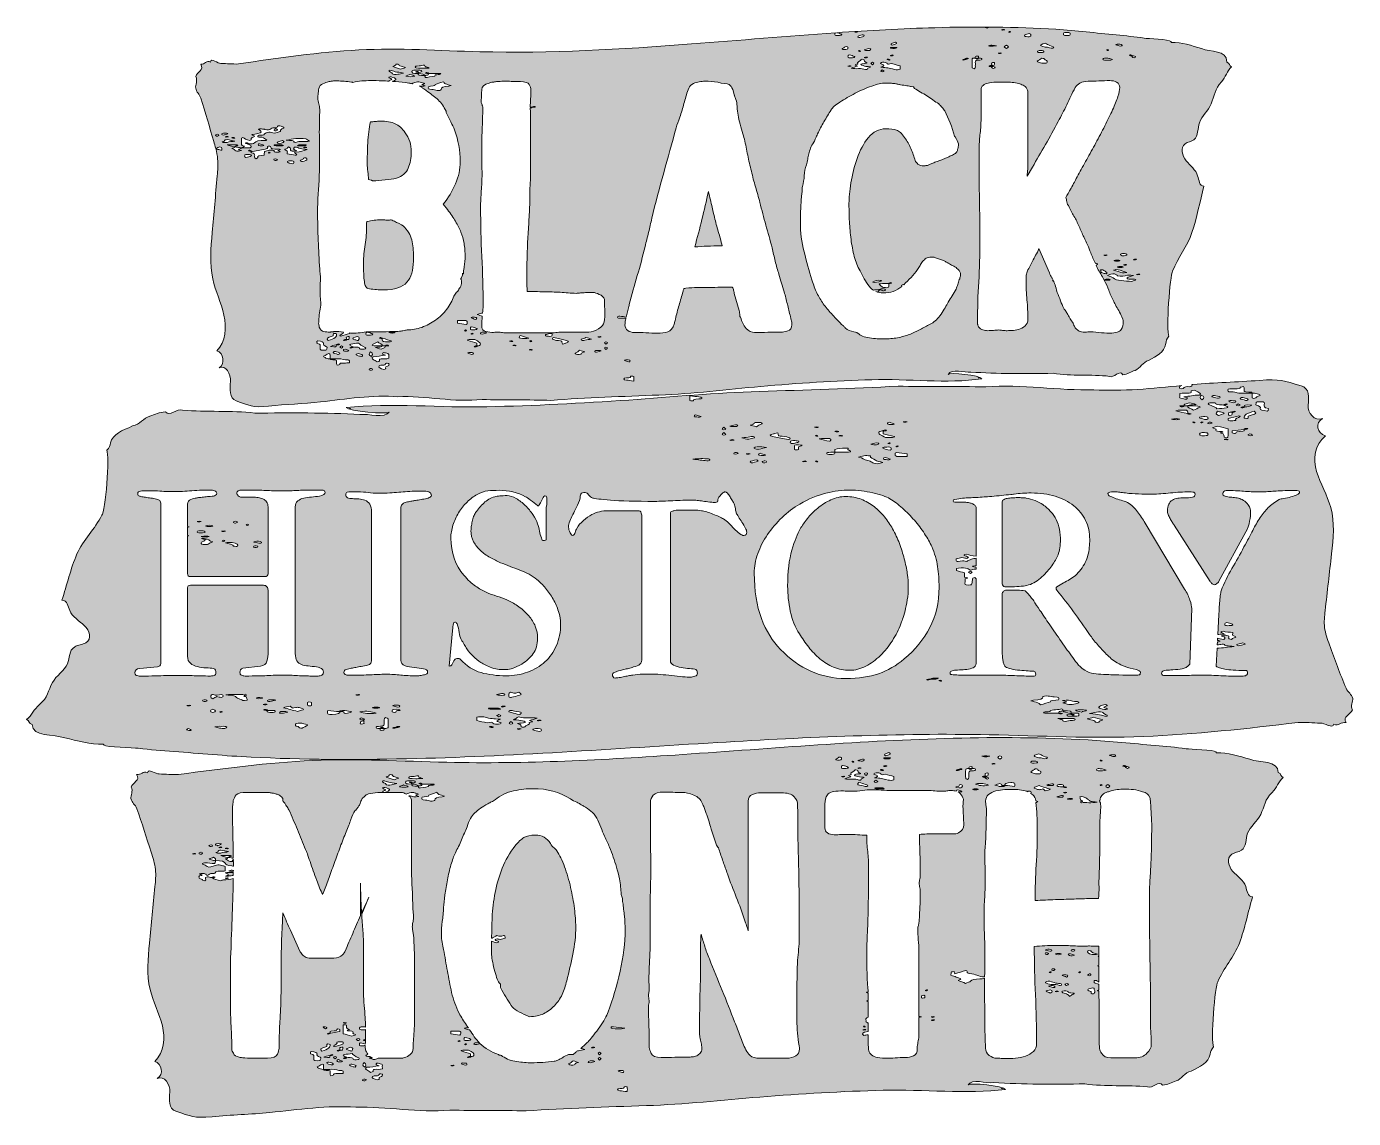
# Model space of a CAD drawing. Header units: inches. Extents: x 67 to 1013, y -929 to -151.
import ezdxf

# ---------------------------------------------------------------- set-up
doc = ezdxf.new("R2010")
doc.units = ezdxf.units.IN
doc.header["$MEASUREMENT"] = 0
doc.layers.add('Layer 1', color=7, linetype='Continuous')

# ---------------------------------------------------------------- blocks, each defined once
blk = doc.blocks.new('block 3')
at = {"layer": 'Layer 1', "lineweight": 0}
for points, knots in [([(959.38, -682.81), (959.43, -673.74), (946.21, -676.12), (939.21, -673.22), (931.66, -671.29), (923.33, -668.41), (915.45, -668.79), (915.45, -668.79), (914.94, -668.09), (914.94, -668.09), (913.87, -666.63), (896.57, -666.2), (893.83, -665.81), (886.38, -664.74), (879.18, -664.18), (871.72, -663.52), (855.75, -662.11), (839.87, -660.42), (823.85, -659.51), (791.88, -657.7), (759.83, -657.53), (727.82, -658.33), (663.4, -659.95), (599.22, -665.52), (535, -669.92), (479.13, -673.75), (423.09, -676.74), (367.04, -675.48), (335.16, -674.76), (303.24, -672.67), (271.34, -674.2), (239.62, -675.73), (207.16, -679.86), (175.74, -684.21), (171, -684.34), (166.68, -683.9), (161.84, -683.77), (159.66, -684.22), (154.11, -679.29), (153.57, -682.94), (150.41, -681.24), (149.19, -684.76), (145.9, -684.23), (148.69, -688.45), (143.13, -689.82), (141.93, -693.2), (143.72, -695.93), (141.43, -699.15), (141.87, -701.36), (142.49, -704.44), (144.91, -705.53), (146.02, -708.58), (149.72, -718.78), (152.89, -729.15), (156.22, -739.46), (157.54, -743.54), (158.87, -747.65), (159.3, -751.88), (159.72, -755.89), (159.33, -759.93), (158.94, -763.95), (157.63, -777.39), (156.32, -790.83), (155.01, -804.28), (153.94, -815.3), (152.88, -826.52), (155.49, -837.33), (157.62, -846.11), (162.1, -854.33), (164.23, -863.11), (166.36, -871.9), (165.66, -882.04), (158.74, -888.53), (164.14, -890.09), (165.34, -897.89), (160.62, -900.71), (165.61, -898.17), (169.93, -905.25), (169.48, -910.39), (169.04, -915.54), (168.44, -922.4), (173.86, -924.13), (184.44, -927.48), (186.77, -929.22), (199.69, -927.96), (213.35, -926.63), (227.19, -926.38), (240.8, -924.99), (260.51, -922.97), (282.47, -919.73), (302.09, -921.27), (323.7, -920.43), (347.02, -925.5), (368.99, -923.24), (386.6, -923.83), (406.47, -923.33), (423.38, -923.84), (451.93, -921.94), (480.58, -921.04), (509.18, -920.09), (536.17, -919.19), (562.94, -916.13), (590.04, -913.94), (619.29, -911.57), (648.63, -909.96), (677.99, -909.11), (706.13, -908.3), (737.46, -912.18), (765.02, -908.5), (763.83, -906.07), (739.48, -903.47), (738.42, -905.38), (741.08, -900.69), (751.24, -904.29), (756.51, -903.69), (776.97, -905.04), (800.25, -904.79), (821.57, -904.6), (836.2, -906.74), (851.76, -905.13), (866.31, -906.77), (869.71, -908.35), (874.52, -901.66), (876.98, -905.58), (880.77, -905.2), (883.37, -903.5), (886.56, -902.47), (890.73, -901.11), (892.54, -896.53), (897.35, -895.44), (903.57, -892.13), (909.75, -889.86), (910.97, -883.44), (911.09, -881.48), (911.69, -880.01), (913.34, -878.21), (911.08, -874.51), (914.25, -834.18), (916.39, -831.87), (920.39, -822.2), (928.05, -814.07), (931.72, -804.29), (935.69, -793.68), (937.95, -782.15), (941.11, -771.3), (937.66, -771.22), (937.19, -766.89), (936.22, -763.92), (934.78, -759.56), (930.29, -756.71), (927.09, -753.18), (923.9, -749.66), (922.29, -743.78), (926.29, -741.01), (928.3, -739.62), (931.13, -739.51), (933.15, -738.13), (936.99, -735.51), (935.97, -730.16), (937.57, -726.08), (939.52, -721.1), (944.56, -717.56), (946.9, -712.69), (949.63, -706.99), (949.72, -701.79), (955.01, -697), (958.47, -693.49), (959.5, -689.32), (962.95, -686.27), (960.94, -685.7), (961.81, -683.36), (959.38, -682.81)], [0, 0, 0, 0, 1, 1, 1, 2, 2, 2, 3, 3, 3, 4, 4, 4, 5, 5, 5, 6, 6, 6, 7, 7, 7, 8, 8, 8, 9, 9, 9, 10, 10, 10, 11, 11, 11, 12, 12, 12, 13, 13, 13, 14, 14, 14, 15, 15, 15, 16, 16, 16, 17, 17, 17, 18, 18, 18, 19, 19, 19, 20, 20, 20, 21, 21, 21, 22, 22, 22, 23, 23, 23, 24, 24, 24, 25, 25, 25, 26, 26, 26, 27, 27, 27, 28, 28, 28, 29, 29, 29, 30, 30, 30, 31, 31, 31, 32, 32, 32, 33, 33, 33, 34, 34, 34, 35, 35, 35, 36, 36, 36, 37, 37, 37, 38, 38, 38, 39, 39, 39, 40, 40, 40, 41, 41, 41, 42, 42, 42, 43, 43, 43, 44, 44, 44, 45, 45, 45, 46, 46, 46, 47, 47, 47, 48, 48, 48, 49, 49, 49, 50, 50, 50, 51, 51, 51, 52, 52, 52, 53, 53, 53, 54, 54, 54, 55, 55, 55, 56, 56, 56, 57, 57, 57, 57]), ([(681.99, -668.58), (683.47, -669.64), (683.54, -669.66), (679.59, -670.83), (678.34, -669.81), (678.34, -669.81), (681.99, -668.58)], [0, 0, 0, 0, 1, 1, 1, 2, 2, 2, 2]), ([(750.05, -670.87), (751.04, -670.88), (752.03, -671.03), (753.98, -671.22), (752.03, -671.41), (751.05, -671.57), (750.05, -671.58), (749.47, -671.58), (748.88, -671.35), (748.29, -671.22), (748.88, -671.1), (749.47, -670.86), (750.05, -670.87)], [0, 0, 0, 0, 1, 1, 1, 2, 2, 2, 3, 3, 3, 4, 4, 4, 4]), ([(761.09, -670.83), (763.04, -671.6), (763.04, -672.36), (761.09, -673.13), (759.14, -672.36), (759.14, -671.6), (761.09, -670.83)], [0, 0, 0, 0, 1, 1, 1, 2, 2, 2, 2]), ([(787.16, -669.93), (787.68, -669.75), (788.25, -669.57), (788.85, -669.38), (789.92, -669.95), (790.89, -670.53), (792.08, -671.07), (793.32, -671.62), (796.43, -672.1), (794.2, -672.84), (792.83, -673.3), (791.12, -672.07), (788.76, -672.25), (788.37, -672.29), (787.74, -671.91), (787.14, -671.75), (784.96, -671.18), (784.97, -670.71), (787.16, -669.93)], [0, 0, 0, 0, 1, 1, 1, 2, 2, 2, 3, 3, 3, 4, 4, 4, 5, 5, 5, 6, 6, 6, 6]), ([(842.92, -670.25), (843.56, -670.44), (843.57, -670.89), (843.63, -671.22), (843.65, -671.29), (842.41, -671.5), (842.18, -671.45), (841.28, -671.24), (840.55, -670.95), (839.77, -670.69), (839.53, -670.61), (839.35, -670.52), (839.14, -670.43), (840.25, -670.01), (841.72, -669.91), (842.92, -670.25)], [0, 0, 0, 0, 1, 1, 1, 2, 2, 2, 3, 3, 3, 4, 4, 4, 5, 5, 5, 5]), ([(644.34, -673.24), (644.89, -672.94), (645.59, -672.66), (645.82, -672.34), (646.06, -672), (646.01, -671.62), (647.47, -671.77), (647.87, -671.82), (648.01, -672.17), (648.19, -672.39), (648.29, -672.5), (648.21, -672.63), (648.21, -672.76), (648.21, -673.71), (647.66, -673.92), (645.33, -673.88), (644.15, -673.86), (643.73, -673.57), (644.34, -673.24)], [0, 0, 0, 0, 1, 1, 1, 2, 2, 2, 3, 3, 3, 4, 4, 4, 5, 5, 5, 6, 6, 6, 6]), ([(648.96, -677.78), (650.88, -677.91), (651.69, -678.46), (652.8, -678.87), (653.17, -679), (653.14, -679.46), (652.77, -679.56), (652, -679.77), (650.9, -679.9), (649.9, -679.93), (649.38, -679.94), (648.27, -679.67), (648.29, -679.55), (648.43, -678.97), (647.48, -678.33), (648.96, -677.78)], [0, 0, 0, 0, 1, 1, 1, 2, 2, 2, 3, 3, 3, 4, 4, 4, 5, 5, 5, 5]), ([(654.36, -684.39), (654.68, -684.33), (655.2, -684.18), (655.15, -684.13), (653.63, -682.9), (657.72, -682.16), (657.67, -681.05), (657.66, -680.97), (658.36, -680.79), (658.42, -680.8), (658.94, -680.92), (659.73, -681.05), (659.78, -681.21), (660.02, -681.93), (659.42, -682.65), (661.6, -683.26), (662.53, -683.53), (660.88, -683.68), (659.83, -683.77), (657.53, -683.96), (656.65, -684.6), (658.04, -685.03), (659.34, -685.44), (660.22, -686.01), (662.55, -686.05), (665.34, -686.11), (664.1, -686.54), (662.97, -686.93), (662.52, -687.08), (662.31, -687.35), (662.2, -687.57), (662.03, -687.91), (661.51, -688.47), (660.61, -688.1), (657.87, -686.99), (653.89, -687.99), (650.44, -687.2), (652.19, -686.63), (653.56, -686.18), (654.94, -685.73), (654.84, -685.28), (651.54, -684.98), (654.36, -684.39)], [0, 0, 0, 0, 1, 1, 1, 2, 2, 2, 3, 3, 3, 4, 4, 4, 5, 5, 5, 6, 6, 6, 7, 7, 7, 8, 8, 8, 9, 9, 9, 10, 10, 10, 11, 11, 11, 12, 12, 12, 13, 13, 13, 14, 14, 14, 14]), ([(656.35, -674.64), (656.61, -674.81), (656.96, -674.97), (657.08, -675.15), (657.12, -675.21), (656.61, -675.31), (656.35, -675.4), (656.07, -675.23), (655.79, -675.07), (655.53, -674.91), (655.84, -674.81), (656.09, -674.72), (656.35, -674.64)], [0, 0, 0, 0, 1, 1, 1, 2, 2, 2, 3, 3, 3, 4, 4, 4, 4]), ([(663.03, -673.25), (663.2, -673.21), (664.44, -673.44), (664.42, -673.53), (664.35, -673.86), (664.27, -674.31), (663.62, -674.48), (663.01, -674.65), (661.67, -674.54), (660.66, -674.51), (660.38, -674.5), (660.13, -674.35), (659.78, -674.24), (660.85, -673.9), (661.87, -673.55), (663.03, -673.25)], [0, 0, 0, 0, 1, 1, 1, 2, 2, 2, 3, 3, 3, 4, 4, 4, 5, 5, 5, 5]), ([(662.17, -679.57), (661.65, -679.66), (661.16, -679.77), (660.61, -679.81), (660.42, -679.82), (660.1, -679.66), (659.84, -679.57), (660.35, -679.48), (660.86, -679.39), (661.34, -679.3), (661.65, -679.41), (661.91, -679.49), (662.17, -679.57)], [0, 0, 0, 0, 1, 1, 1, 2, 2, 2, 3, 3, 3, 4, 4, 4, 4]), ([(676.17, -680.72), (676.35, -680.67), (676.94, -680.67), (677.15, -680.72), (677.6, -680.84), (677.91, -681.01), (678.27, -681.15), (678, -681.24), (677.62, -681.4), (677.54, -681.39), (677.03, -681.3), (676.53, -681.19), (676.17, -681.04), (676, -680.98), (676, -680.78), (676.17, -680.72)], [0, 0, 0, 0, 1, 1, 1, 2, 2, 2, 3, 3, 3, 4, 4, 4, 5, 5, 5, 5]), ([(683.12, -672.36), (683.29, -673.07), (681.79, -673.16), (680.23, -673.11), (679.07, -673.06), (678.2, -672.82), (678.46, -672.36), (678.46, -672.36), (683.12, -672.36), (683.12, -672.36)], [0, 0, 0, 0, 1, 1, 1, 2, 2, 2, 3, 3, 3, 3]), ([(678.46, -678.1), (678.92, -677.98), (679.62, -677.73), (679.81, -677.77), (681.21, -678.03), (680.25, -678.25), (679.48, -678.43), (679.25, -678.48), (678.67, -678.48), (678.5, -678.42), (678.33, -678.37), (678.46, -678.21), (678.46, -678.1)], [0, 0, 0, 0, 1, 1, 1, 2, 2, 2, 3, 3, 3, 4, 4, 4, 4]), ([(730.98, -680.72), (731.19, -680.67), (731.78, -680.67), (731.96, -680.72), (732.13, -680.78), (732.14, -680.97), (731.97, -681.04), (731.61, -681.19), (731.09, -681.29), (730.64, -681.41), (730.37, -681.32), (729.88, -681.2), (729.92, -681.17), (730.2, -681), (730.54, -680.84), (730.98, -680.72)], [0, 0, 0, 0, 1, 1, 1, 2, 2, 2, 3, 3, 3, 4, 4, 4, 5, 5, 5, 5]), ([(731.99, -680.37), (732.45, -680.26), (733.15, -680.01), (733.34, -680.04), (734.74, -680.31), (733.78, -680.53), (733.02, -680.7), (732.78, -680.76), (732.21, -680.76), (732.03, -680.7), (731.86, -680.64), (731.99, -680.49), (731.99, -680.37)], [0, 0, 0, 0, 1, 1, 1, 2, 2, 2, 3, 3, 3, 4, 4, 4, 4]), ([(736.69, -680.54), (736.71, -680.16), (737.53, -679.87), (738.98, -679.95), (738.98, -679.58), (738.85, -679.2), (739.05, -678.84), (739.11, -678.72), (740, -678.63), (740.56, -678.58), (740.73, -678.57), (741.25, -678.74), (741.27, -678.84), (741.36, -679.21), (741.31, -679.58), (741.31, -679.95), (743.56, -679.9), (743.81, -680.41), (743.58, -680.92), (743.29, -681.58), (741.53, -681.48), (739.82, -681.49), (738.22, -682.52), (739.26, -683.65), (738.99, -684.73), (738.76, -685.67), (739.49, -686.66), (738.08, -687.71), (737.39, -687.33), (736.71, -687.13), (736.7, -686.93), (736.62, -684.8), (736.6, -682.67), (736.69, -680.54)], [0, 0, 0, 0, 1, 1, 1, 2, 2, 2, 3, 3, 3, 4, 4, 4, 5, 5, 5, 6, 6, 6, 7, 7, 7, 8, 8, 8, 9, 9, 9, 10, 10, 10, 11, 11, 11, 11]), ([(756.77, -676.27), (757.08, -676.37), (757.34, -676.45), (757.6, -676.54), (757.08, -676.62), (756.58, -676.73), (756.03, -676.77), (755.84, -676.79), (755.53, -676.62), (755.27, -676.54), (755.78, -676.45), (756.28, -676.35), (756.77, -676.27)], [0, 0, 0, 0, 1, 1, 1, 2, 2, 2, 3, 3, 3, 4, 4, 4, 4]), ([(783.22, -675.22), (783.44, -674.84), (784.05, -674.59), (785.5, -674.63), (787.26, -674.67), (788.11, -674.98), (787.78, -675.75), (787.23, -675.85), (786.43, -676.1), (785.55, -676.14), (783.81, -676.2), (782.88, -675.82), (783.22, -675.22)], [0, 0, 0, 0, 1, 1, 1, 2, 2, 2, 3, 3, 3, 4, 4, 4, 4]), ([(786.28, -680.09), (786.81, -680.17), (787.61, -680.22), (787.8, -680.35), (788.23, -680.66), (788.03, -681.15), (788.68, -681.32), (790.5, -681.78), (790.25, -682.37), (790.15, -682.97), (790.11, -683.18), (789.84, -683.53), (789.43, -683.58), (788.5, -683.68), (786.98, -683.78), (786.47, -683.62), (785.22, -683.22), (783.2, -682.97), (783.14, -682.28), (783.83, -681.46), (785.7, -680.87), (786.28, -680.09)], [0, 0, 0, 0, 1, 1, 1, 2, 2, 2, 3, 3, 3, 4, 4, 4, 5, 5, 5, 6, 6, 6, 7, 7, 7, 7]), ([(831.04, -680), (831.8, -679.89), (833.14, -680.06), (834, -680.23), (834.94, -680.41), (835.63, -680.73), (836.74, -681.09), (834.98, -681.67), (833.4, -681.4), (831.99, -681.47), (830.59, -681.54), (829.79, -681.25), (829.83, -680.88), (829.85, -680.57), (830.35, -680.1), (831.04, -680)], [0, 0, 0, 0, 1, 1, 1, 2, 2, 2, 3, 3, 3, 4, 4, 4, 5, 5, 5, 5]), ([(833.24, -673.88), (833.5, -674.05), (833.84, -674.21), (833.97, -674.39), (834.01, -674.45), (833.5, -674.55), (833.24, -674.64), (832.98, -674.47), (832.63, -674.31), (832.51, -674.13), (832.47, -674.07), (832.98, -673.96), (833.24, -673.88)], [0, 0, 0, 0, 1, 1, 1, 2, 2, 2, 3, 3, 3, 4, 4, 4, 4]), ([(850.67, -678.1), (850.83, -678.18), (850.83, -678.37), (850.66, -678.42), (850.48, -678.48), (850, -678.43), (849.66, -678.43), (849.3, -678.28), (848.54, -678.06), (848.65, -678), (849.47, -677.54), (850.13, -677.85), (850.67, -678.1)], [0, 0, 0, 0, 1, 1, 1, 2, 2, 2, 3, 3, 3, 4, 4, 4, 4]), ([(851.77, -678.46), (852.25, -678.48), (852.67, -678.77), (853, -678.96), (853.15, -679.05), (853.02, -679.19), (853.02, -679.31), (852.7, -679.5), (852.38, -679.7), (852.06, -679.89), (851.6, -679.64), (850.82, -679.39), (850.8, -679.14), (850.78, -678.93), (849.62, -678.35), (851.77, -678.46)], [0, 0, 0, 0, 1, 1, 1, 2, 2, 2, 3, 3, 3, 4, 4, 4, 5, 5, 5, 5]), ([(321.22, -688.64), (323.46, -688.65), (324.03, -689.4), (325.6, -689.7), (327.11, -689.99), (328.73, -690.23), (331.41, -690.67), (329.88, -691.01), (328.68, -691.28), (327.47, -691.55), (326.19, -691.83), (323.59, -691.71), (323.68, -691.33), (323.92, -690.3), (320.07, -689.73), (321.22, -688.64)], [0, 0, 0, 0, 1, 1, 1, 2, 2, 2, 3, 3, 3, 4, 4, 4, 5, 5, 5, 5]), ([(325.89, -684.52), (325.84, -684.45), (326.4, -684.25), (326.57, -684.26), (327.13, -684.3), (328.13, -684.43), (328.11, -684.49), (327.92, -685.04), (328.47, -685.43), (329.78, -685.78), (330.89, -686.07), (331.82, -686.43), (332.83, -686.76), (331.54, -687.18), (330.46, -687.54), (329.32, -687.91), (327.48, -687.28), (325.65, -686.65), (323.75, -686), (324.63, -685.58), (326.46, -685.24), (325.89, -684.52)], [0, 0, 0, 0, 1, 1, 1, 2, 2, 2, 3, 3, 3, 4, 4, 4, 5, 5, 5, 6, 6, 6, 7, 7, 7, 7]), ([(346.8, -693.21), (346.82, -692.96), (346.8, -692.71), (346.8, -692.45), (342.57, -692.64), (341.57, -692.31), (342.15, -690.94), (337.57, -690.88), (337.55, -690.88), (337.51, -689.62), (337.5, -689.39), (337.73, -689.15), (337.85, -688.91), (339.02, -688.42), (340.67, -688.75), (342.09, -688.66), (343.48, -688.57), (344.29, -688.84), (344.42, -689.22), (344.6, -689.7), (344.36, -690.17), (342.04, -690.17), (341.91, -690.2), (341.72, -690.19), (341.64, -690.18), (342.14, -690.44), (342.15, -690.69), (342.15, -690.94), (344.68, -691.12), (346.23, -691.63), (346.8, -692.45), (347.58, -692.29), (348.72, -692.18), (349.03, -691.95), (349.42, -691.66), (349.13, -691.28), (349.13, -690.94), (351.83, -690.94), (354.54, -690.93), (357.24, -690.95), (357.52, -690.95), (358.07, -691.14), (358.02, -691.19), (357.83, -691.37), (357.55, -691.61), (357.09, -691.68), (356.14, -691.83), (354.14, -691.94), (354.16, -691.99), (354.77, -693.47), (349.97, -693.08), (348.29, -693.78), (347.54, -694.1), (346.77, -693.58), (346.8, -693.21)], [0, 0, 0, 0, 1, 1, 1, 2, 2, 2, 3, 3, 3, 4, 4, 4, 5, 5, 5, 6, 6, 6, 7, 7, 7, 8, 8, 8, 9, 9, 9, 10, 10, 10, 11, 11, 11, 12, 12, 12, 13, 13, 13, 14, 14, 14, 15, 15, 15, 16, 16, 16, 17, 17, 17, 18, 18, 18, 18]), ([(343.66, -685.48), (346.79, -684.42), (346.76, -685.21), (346.88, -686.02), (346.9, -686.11), (347.39, -686.19), (347.64, -686.28), (348.11, -686.45), (348.56, -686.62), (349.72, -687.07), (347.12, -687.11), (346.02, -687.14), (344.92, -687.14), (340.18, -687.13), (339.78, -687.03), (339.77, -686.37), (339.75, -685.37), (342.59, -685.84), (343.66, -685.48)], [0, 0, 0, 0, 1, 1, 1, 2, 2, 2, 3, 3, 3, 4, 4, 4, 5, 5, 5, 6, 6, 6, 6]), ([(349.09, -690.92), (348.92, -690.98), (348.44, -690.94), (348.09, -690.94), (347.73, -690.79), (346.97, -690.56), (347.08, -690.5), (347.9, -690.04), (348.56, -690.35), (349.1, -690.6), (349.27, -690.68), (349.26, -690.87), (349.09, -690.92)], [0, 0, 0, 0, 1, 1, 1, 2, 2, 2, 3, 3, 3, 4, 4, 4, 4]), ([(648.97, -685.89), (648.78, -685.9), (648.47, -685.73), (648.21, -685.65), (648.72, -685.56), (649.22, -685.45), (649.77, -685.41), (649.96, -685.4), (650.28, -685.56), (650.54, -685.65), (650.02, -685.73), (649.52, -685.85), (648.97, -685.89)], [0, 0, 0, 0, 1, 1, 1, 2, 2, 2, 3, 3, 3, 4, 4, 4, 4]), ([(666.78, -692.47), (666.13, -692.88), (665.28, -692.77), (664.43, -692.47), (663.97, -692.31), (663.3, -692.2), (662.67, -692.1), (659.8, -691.68), (659.76, -691.69), (659.87, -690.61), (659.9, -690.39), (660.31, -690.18), (660.57, -689.95), (662.77, -690.13), (663.71, -690.81), (665.29, -691.23), (665.86, -691.38), (666.52, -691.55), (666.77, -691.76), (667.02, -691.97), (667.08, -692.28), (666.78, -692.47)], [0, 0, 0, 0, 1, 1, 1, 2, 2, 2, 3, 3, 3, 4, 4, 4, 5, 5, 5, 6, 6, 6, 7, 7, 7, 7]), ([(665.66, -682.99), (666.05, -683.18), (666.77, -683.38), (666.75, -683.57), (666.72, -683.89), (666.24, -684.21), (665.66, -684.85), (665.09, -684.21), (664.6, -683.89), (664.57, -683.57), (664.56, -683.38), (665.28, -683.18), (665.66, -682.99)], [0, 0, 0, 0, 1, 1, 1, 2, 2, 2, 3, 3, 3, 4, 4, 4, 4]), ([(672.87, -682.99), (673.96, -682.86), (675.59, -683.17), (676.12, -683.65), (676.24, -683.76), (676.03, -683.91), (676.15, -684.02), (676.68, -684.49), (677.22, -684.47), (679.34, -683.85), (681.67, -684.52), (683.66, -685.09), (685.39, -685.59), (685.39, -685.59), (685.39, -687.95), (685.39, -687.95), (684.17, -688.38), (682.78, -688.47), (681.43, -688.12), (676.71, -686.89), (676.43, -686.83), (671.71, -686.54), (673.84, -685.76), (675.08, -685.02), (671.83, -684.19), (670.67, -683.89), (671.59, -683.15), (672.87, -682.99)], [0, 0, 0, 0, 1, 1, 1, 2, 2, 2, 3, 3, 3, 4, 4, 4, 5, 5, 5, 6, 6, 6, 7, 7, 7, 8, 8, 8, 9, 9, 9, 9]), ([(671.56, -689.25), (671.67, -688.93), (672.26, -688.62), (672.65, -688.3), (673.12, -688.6), (673.59, -688.9), (673.99, -689.16), (673.42, -689.44), (673.03, -689.63), (672.65, -689.82), (672.26, -689.63), (671.5, -689.43), (671.56, -689.25)], [0, 0, 0, 0, 1, 1, 1, 2, 2, 2, 3, 3, 3, 4, 4, 4, 4]), ([(752.95, -691.73), (748.83, -692.78), (746.22, -691.89), (743.62, -690.96), (747.74, -689.9), (750.36, -690.79), (752.95, -691.73)], [0, 0, 0, 0, 1, 1, 1, 2, 2, 2, 2]), ([(750.61, -685.27), (750.61, -685.27), (750.61, -686.03), (750.61, -686.03), (749.48, -686.05), (748.45, -685.98), (748.77, -685.52), (748.86, -685.4), (749.97, -685.35), (750.61, -685.27)], [0, 0, 0, 0, 1, 1, 1, 2, 2, 2, 3, 3, 3, 3]), ([(751.69, -686.05), (752.17, -686.07), (752.59, -686.37), (752.92, -686.56), (753.07, -686.65), (752.94, -686.79), (752.94, -686.9), (752.62, -687.1), (752.3, -687.29), (751.98, -687.48), (751.52, -687.23), (750.74, -686.99), (750.72, -686.73), (750.7, -686.52), (749.54, -685.94), (751.69, -686.05)], [0, 0, 0, 0, 1, 1, 1, 2, 2, 2, 3, 3, 3, 4, 4, 4, 5, 5, 5, 5]), ([(750.61, -684.19), (750.61, -683.95), (750.44, -683.69), (750.67, -683.47), (750.85, -683.3), (751.5, -683.18), (752, -683.07), (752.05, -683.05), (752.72, -683.22), (752.71, -683.31), (752.71, -683.88), (752.63, -684.45), (752.48, -685.03), (752.46, -685.11), (752.03, -685.22), (751.71, -685.26), (750.63, -685.4), (750.33, -685.27), (750.58, -684.91), (750.75, -684.68), (750.61, -684.43), (750.61, -684.19)], [0, 0, 0, 0, 1, 1, 1, 2, 2, 2, 3, 3, 3, 4, 4, 4, 5, 5, 5, 6, 6, 6, 7, 7, 7, 7]), ([(764.58, -692.1), (764.04, -690.94), (765.83, -690.22), (768.95, -689.86), (769.58, -689.79), (771.36, -690.12), (771.44, -690.32), (771.75, -691.05), (771.56, -691.81), (771.56, -692.64), (768.89, -692.72), (767.15, -691.75), (764.58, -692.1), (764.58, -692.23), (764.71, -692.43), (764.56, -692.46), (763.62, -692.62), (762.32, -692.93), (761.7, -692.82), (760.16, -692.57), (758.92, -692.12), (757.54, -691.74), (758.86, -691.31), (759.94, -690.96), (761.02, -690.61), (763.36, -690.81), (760.87, -692.24), (764.58, -692.1)], [0, 0, 0, 0, 1, 1, 1, 2, 2, 2, 3, 3, 3, 4, 4, 4, 5, 5, 5, 6, 6, 6, 7, 7, 7, 8, 8, 8, 9, 9, 9, 9]), ([(343.52, -700.01), (342.26, -699.79), (341.36, -699.37), (339.88, -699.26), (341.13, -700.3), (341.8, -701.67), (341.8, -703.41), (341.8, -703.41), (341.8, -751.82), (341.8, -751.82), (341.8, -756.13), (341.93, -760.39), (342.2, -764.6), (342.47, -768.81), (342.61, -772.98), (342.61, -777.1), (342.61, -778.54), (342.69, -780.02), (342.87, -781.54), (343.05, -783.07), (343.14, -784.64), (343.14, -786.25), (343.14, -787.51), (343.01, -788.63), (342.74, -789.61), (342.47, -790.6), (342.34, -791.63), (342.34, -792.7), (342.34, -793.6), (342.42, -794.55), (342.61, -795.53), (342.78, -796.52), (342.96, -797.46), (343.14, -798.35), (343.68, -805.35), (343.95, -812.34), (343.95, -819.33), (343.95, -819.33), (343.95, -855.51), (343.95, -855.51), (343.95, -860.62), (343.77, -865.78), (343.41, -870.97), (343.23, -872.41), (343.1, -873.8), (343.01, -875.14), (342.91, -876.49), (342.87, -877.88), (342.87, -879.31), (342.87, -881.11), (342.2, -882.54), (340.86, -883.61), (339.51, -884.69), (338.12, -885.41), (336.69, -885.77), (335.97, -886.13), (335.25, -886.3), (334.54, -886.3), (334.54, -886.3), (317.99, -886.3), (317.99, -886.3), (317.59, -886.55), (316.9, -886.8), (315.58, -887.27), (313.74, -887.15), (313.01, -886.59), (311.51, -886.18), (312.38, -886.09), (313.21, -886.01), (314, -885.92), (313.22, -885.72), (312.52, -885.47), (311.99, -885.11), (311.9, -885.11), (311.81, -885.12), (311.71, -885.11), (310.04, -885.1), (308.72, -884.57), (309.39, -884.15), (309.76, -883.92), (310.18, -883.7), (310.58, -883.47), (309.85, -882.33), (309.28, -881.28), (308.99, -880.39), (308.84, -879.36), (308.8, -878.3), (308.84, -877.21), (308.12, -877.36), (307.26, -877.47), (306.43, -877.5), (305.9, -877.52), (304.8, -877.26), (304.8, -877.13), (304.8, -876.55), (304.23, -875.92), (305.26, -875.35), (307.11, -875.45), (307.94, -875.89), (308.86, -876.26), (308.94, -875.01), (308.99, -873.87), (308.99, -872.86), (308.99, -872.86), (308.99, -865.79), (308.99, -865.79), (308.75, -865.92), (308.47, -866.03), (308.1, -866.1), (307.43, -866.22), (305.99, -866.02), (305.12, -865.85), (304.71, -865.77), (304.83, -865.41), (304.64, -865.05), (304.76, -864.82), (304.59, -864.37), (305.2, -864.14), (305.77, -863.92), (307.49, -863.77), (308.14, -863.89), (308.48, -863.96), (308.74, -864.06), (308.96, -864.18), (308.94, -861.84), (308.88, -859.53), (308.72, -857.26), (308.53, -854.39), (308.31, -851.52), (308.04, -848.65), (307.77, -845.78), (307.64, -842.83), (307.64, -839.77), (307.46, -834.22), (307.41, -828.75), (307.5, -823.37), (307.59, -817.99), (307.64, -812.61), (307.64, -807.23), (307.64, -803.29), (307.46, -799.39), (307.1, -795.53), (306.74, -791.68), (306.47, -787.69), (306.3, -783.56), (306.3, -783.56), (311.41, -771.46), (311.41, -771.46), (310.51, -773.43), (309.61, -775.4), (308.72, -777.37), (307.82, -779.35), (306.92, -781.32), (306.03, -783.29), (306.03, -783.29), (306.03, -781.14), (306.03, -781.14), (305.84, -777.74), (305.71, -774.42), (305.62, -771.19), (305.53, -767.96), (305.49, -764.73), (305.49, -761.5), (305.49, -761.5), (305.49, -784.64), (305.49, -784.64), (303.51, -788.94), (301.63, -793.2), (299.84, -797.41), (298.04, -801.63), (296.25, -805.8), (294.46, -809.92), (294.28, -810.28), (294.06, -810.68), (293.79, -811.13), (293.52, -811.58), (293.12, -812.07), (292.58, -812.61), (291.32, -814.22), (289.26, -815.03), (286.39, -815.03), (286.39, -815.03), (269.99, -815.03), (269.99, -815.03), (268.37, -815.03), (267.03, -814.72), (265.95, -814.09), (264.88, -813.46), (264.16, -812.88), (263.8, -812.34), (263.08, -811.45), (262.54, -810.64), (262.19, -809.92), (262.19, -809.92), (255.46, -795.13), (255.46, -795.13), (254.56, -793.16), (253.67, -791.14), (252.77, -789.08), (251.87, -787.02), (250.98, -784.9), (250.08, -782.75), (250.08, -783.65), (250.04, -784.64), (249.95, -785.71), (249.85, -786.79), (249.81, -787.78), (249.81, -788.67), (249.09, -800.87), (248.78, -812.97), (248.87, -824.98), (248.96, -837), (248.64, -849.19), (247.93, -861.56), (247.75, -864.43), (247.61, -867.34), (247.53, -870.3), (247.43, -873.26), (247.39, -876.26), (247.39, -879.31), (247.39, -880.21), (246.99, -881.6), (246.18, -883.48), (245.37, -885.36), (243, -886.3), (239.05, -886.3), (239.05, -886.3), (230.99, -886.3), (230.99, -886.3), (228.3, -886.3), (225.61, -886.22), (222.92, -886.04), (221.12, -886.04), (219.78, -885.86), (218.88, -885.5), (216.91, -885.14), (215.56, -884.25), (214.85, -882.81), (214.49, -882.27), (214.22, -881.73), (214.04, -881.19), (213.86, -880.66), (213.77, -880.3), (213.77, -880.12), (213.77, -880.12), (213.77, -877.7), (213.77, -877.7), (213.59, -872.32), (213.37, -866.9), (213.1, -861.43), (212.83, -855.96), (212.7, -850.53), (212.7, -845.15), (212.7, -845.15), (212.7, -818.79), (212.7, -818.79), (212.7, -816.64), (212.78, -814.4), (212.97, -812.07), (213.14, -809.74), (213.23, -807.5), (213.23, -805.35), (213.59, -795.66), (213.95, -786.03), (214.31, -776.43), (214.53, -770.41), (214.66, -764.36), (214.75, -758.3), (212.55, -758.75), (210.03, -759.11), (207.8, -759.28), (206.91, -759.34), (206.23, -759.71), (205.42, -759.95), (203.83, -759.15), (200.7, -758.81), (199.88, -757.7), (199.85, -757.7), (199.8, -757.69), (199.78, -757.69), (199.61, -757.63), (199.74, -757.47), (199.74, -757.53), (199.77, -757.59), (199.84, -757.64), (199.88, -757.7), (200.11, -757.74), (200.56, -757.74), (200.76, -757.69), (201.53, -757.51), (202.48, -757.3), (201.08, -757.03), (200.9, -756.99), (200.2, -757.24), (199.74, -757.53), (197.85, -757.82), (197.5, -757.13), (196.09, -756.99), (193.6, -757.8), (196.37, -758.93), (194.4, -759.83), (192.02, -759.88), (193.23, -759.21), (192.7, -758.89), (192.18, -758.58), (190.59, -758.35), (190.55, -758.06), (190.45, -757.36), (189.49, -756.53), (192.09, -756.02), (192.91, -755.85), (192.72, -755.69), (191.8, -755.47), (190.93, -755.27), (190, -754.92), (191.58, -754.71), (192.4, -754.61), (194.05, -754.72), (194.58, -754.93), (195.41, -755.26), (195.59, -755.76), (196.08, -756.22), (198.14, -755.72), (196.99, -754.31), (201.1, -754.59), (201.31, -754.6), (201.89, -754.42), (201.87, -754.33), (201.4, -752.55), (205.96, -753.4), (208.19, -753.04), (208.46, -752.96), (208.97, -752.87), (208.97, -752.78), (209.03, -751.77), (209.01, -750.76), (209.01, -749.63), (208.37, -749.44), (207.46, -749.21), (206.67, -748.94), (205.46, -748.52), (204.15, -748.44), (202.71, -748.77), (202.08, -748.91), (201.61, -749.12), (201.05, -749.3), (197.28, -750.47), (197.24, -750.44), (194.62, -748.82), (194.11, -748.51), (193.21, -748.25), (192.83, -747.93), (192.63, -747.75), (192.95, -747.42), (193.39, -747.28), (193.84, -747.13), (194.71, -747.12), (195.42, -747.08), (195.75, -747.06), (196.16, -747.1), (196.48, -747.15), (201.99, -747.99), (201.99, -747.99), (202.07, -745.93), (202.07, -745.85), (202.07, -745.78), (202.07, -745.7), (200.96, -745.43), (200.09, -745.23), (199.28, -745.02), (198.69, -744.86), (198.19, -744.66), (197.5, -744.44), (198.54, -744.02), (199.57, -743.59), (200.69, -743.13), (202.66, -744.01), (201.89, -744.74), (202.1, -745.55), (206.56, -745.66), (208.65, -746.08), (208.95, -747.26), (209.23, -748.37), (210.4, -749.13), (213.77, -749.32), (214.17, -749.34), (214.51, -749.38), (214.83, -749.42), (214.83, -748.79), (214.85, -748.16), (214.85, -747.52), (214.85, -747.04), (214.82, -746.58), (214.82, -746.11), (212.39, -746.43), (212.27, -746.32), (211.36, -745.56), (210.98, -745.25), (210.53, -744.91), (209.81, -744.68), (208.21, -744.18), (210.42, -744.16), (210.64, -743.9), (210.82, -743.68), (211.13, -743.48), (211.38, -743.27), (212.02, -743.36), (212.69, -743.42), (213.3, -743.53), (213.81, -743.61), (214.29, -743.71), (214.78, -743.8), (214.74, -740.08), (214.71, -736.35), (214.58, -732.73), (214.4, -727.88), (214.31, -722.96), (214.31, -717.93), (214.31, -715.6), (214.26, -713.23), (214.17, -710.81), (214.08, -708.39), (214.22, -706.01), (214.58, -703.68), (214.75, -702.43), (215.25, -701.08), (216.06, -699.64), (216.86, -698.21), (218.79, -697.32), (221.84, -696.95), (221.84, -696.95), (239.86, -696.95), (239.86, -696.95), (240.76, -697.14), (241.56, -697.27), (242.28, -697.36), (243, -697.45), (243.71, -697.58), (244.43, -697.76), (244.97, -697.94), (245.69, -698.17), (246.59, -698.43), (247.48, -698.7), (248.29, -699.29), (249.01, -700.18), (249.01, -700.18), (250.08, -701.26), (250.08, -701.26), (250.08, -701.26), (250.08, -702.33), (250.08, -702.33), (250.08, -703.05), (250.53, -703.77), (251.43, -704.48), (251.6, -704.85), (251.78, -705.21), (251.96, -705.56), (252.14, -705.92), (252.41, -706.28), (252.77, -706.64), (253.13, -707), (253.4, -707.44), (253.58, -707.98), (253.75, -708.52), (254.02, -708.97), (254.39, -709.33), (256.54, -713.99), (258.55, -718.7), (260.44, -723.45), (262.32, -728.2), (264.24, -732.91), (266.22, -737.57), (266.93, -739), (268.01, -741.87), (269.45, -746.17), (270.88, -750.48), (272.49, -754.96), (274.29, -759.62), (275, -761.42), (275.67, -763.17), (276.3, -764.87), (276.93, -766.57), (277.6, -768.14), (278.32, -769.57), (278.32, -769.4), (278.5, -769.13), (278.86, -768.77), (280.11, -765.72), (281.37, -762.4), (282.63, -758.82), (283.88, -755.23), (285.22, -751.47), (286.66, -747.52), (288.09, -743.58), (289.53, -739.68), (290.96, -735.82), (292.4, -731.97), (293.83, -728.34), (295.27, -724.93), (296.52, -721.7), (297.64, -718.79), (298.63, -716.19), (299.61, -713.59), (300.55, -711.57), (301.45, -710.13), (302.35, -709.24), (302.98, -708.52), (303.34, -707.98), (303.69, -707.63), (303.92, -707.31), (304.01, -707.04), (304.1, -706.77), (304.32, -706.46), (304.68, -706.1), (304.86, -705.74), (304.99, -705.29), (305.08, -704.75), (305.17, -704.22), (305.4, -703.68), (305.76, -703.14), (306.11, -702.78), (306.34, -702.38), (306.43, -701.93), (306.52, -701.49), (306.74, -701.08), (307.1, -700.72), (307.46, -700.54), (307.91, -700.14), (308.45, -699.51), (308.99, -698.88), (309.88, -698.39), (311.14, -698.03), (312.93, -697.49), (315.17, -697.18), (317.86, -697.09), (319.61, -697.03), (321.06, -696.99), (322.28, -696.97), (321.9, -696.79), (321.39, -696.61), (321.23, -696.41), (320.8, -695.81), (322.91, -695.57), (323.14, -695.17), (323.33, -694.83), (321.87, -694.4), (321.22, -694), (321.06, -693.9), (321.04, -693.7), (321.23, -693.64), (321.65, -693.51), (322.54, -693.32), (322.73, -693.37), (326.49, -694.33), (327.23, -695.22), (324, -696.47), (323.54, -696.65), (323, -696.81), (322.48, -696.97), (323.06, -696.96), (323.59, -696.95), (324.05, -696.95), (324.05, -696.95), (334.27, -696.95), (334.27, -696.95), (335.57, -697.09), (336.83, -697.46), (338.04, -698.07), (338.65, -697.75), (339.55, -697.46), (340.43, -697.21), (341.75, -696.84), (343.15, -696.93), (344.36, -697.35), (345.14, -697.62), (345.98, -697.88), (346.78, -698.14), (346.03, -698.4), (345.29, -698.67), (344.59, -698.92), (345.32, -699.19), (346, -699.45), (347, -699.83), (345.56, -699.92), (344.26, -700.14), (343.52, -700.01)], [0, 0, 0, 0, 1, 1, 1, 2, 2, 2, 3, 3, 3, 4, 4, 4, 5, 5, 5, 6, 6, 6, 7, 7, 7, 8, 8, 8, 9, 9, 9, 10, 10, 10, 11, 11, 11, 12, 12, 12, 13, 13, 13, 14, 14, 14, 15, 15, 15, 16, 16, 16, 17, 17, 17, 18, 18, 18, 19, 19, 19, 20, 20, 20, 21, 21, 21, 22, 22, 22, 23, 23, 23, 24, 24, 24, 25, 25, 25, 26, 26, 26, 27, 27, 27, 28, 28, 28, 29, 29, 29, 30, 30, 30, 31, 31, 31, 32, 32, 32, 33, 33, 33, 34, 34, 34, 35, 35, 35, 36, 36, 36, 37, 37, 37, 38, 38, 38, 39, 39, 39, 40, 40, 40, 41, 41, 41, 42, 42, 42, 43, 43, 43, 44, 44, 44, 45, 45, 45, 46, 46, 46, 47, 47, 47, 48, 48, 48, 49, 49, 49, 50, 50, 50, 51, 51, 51, 52, 52, 52, 53, 53, 53, 54, 54, 54, 55, 55, 55, 56, 56, 56, 57, 57, 57, 58, 58, 58, 59, 59, 59, 60, 60, 60, 61, 61, 61, 62, 62, 62, 63, 63, 63, 64, 64, 64, 65, 65, 65, 66, 66, 66, 67, 67, 67, 68, 68, 68, 69, 69, 69, 70, 70, 70, 71, 71, 71, 72, 72, 72, 73, 73, 73, 74, 74, 74, 75, 75, 75, 76, 76, 76, 77, 77, 77, 78, 78, 78, 79, 79, 79, 80, 80, 80, 81, 81, 81, 82, 82, 82, 83, 83, 83, 84, 84, 84, 85, 85, 85, 86, 86, 86, 87, 87, 87, 88, 88, 88, 89, 89, 89, 90, 90, 90, 91, 91, 91, 92, 92, 92, 93, 93, 93, 94, 94, 94, 95, 95, 95, 96, 96, 96, 97, 97, 97, 98, 98, 98, 99, 99, 99, 100, 100, 100, 101, 101, 101, 102, 102, 102, 103, 103, 103, 104, 104, 104, 105, 105, 105, 106, 106, 106, 107, 107, 107, 108, 108, 108, 109, 109, 109, 110, 110, 110, 111, 111, 111, 112, 112, 112, 113, 113, 113, 114, 114, 114, 115, 115, 115, 116, 116, 116, 117, 117, 117, 118, 118, 118, 119, 119, 119, 120, 120, 120, 121, 121, 121, 122, 122, 122, 123, 123, 123, 124, 124, 124, 125, 125, 125, 126, 126, 126, 127, 127, 127, 128, 128, 128, 129, 129, 129, 130, 130, 130, 131, 131, 131, 132, 132, 132, 133, 133, 133, 134, 134, 134, 135, 135, 135, 136, 136, 136, 137, 137, 137, 138, 138, 138, 139, 139, 139, 140, 140, 140, 141, 141, 141, 142, 142, 142, 143, 143, 143, 144, 144, 144, 145, 145, 145, 146, 146, 146, 147, 147, 147, 148, 148, 148, 149, 149, 149, 150, 150, 150, 151, 151, 151, 152, 152, 152, 153, 153, 153, 154, 154, 154, 155, 155, 155, 156, 156, 156, 157, 157, 157, 158, 158, 158, 159, 159, 159, 160, 160, 160, 161, 161, 161, 162, 162, 162, 163, 163, 163, 164, 164, 164, 165, 165, 165, 166, 166, 166, 167, 167, 167, 168, 168, 168, 169, 169, 169, 170, 170, 170, 171, 171, 171, 172, 172, 172, 173, 173, 173, 174, 174, 174, 175, 175, 175, 176, 176, 176, 177, 177, 177, 178, 178, 178, 179, 179, 179, 180, 180, 180, 181, 181, 181, 182, 182, 182, 183, 183, 183, 184, 184, 184, 185, 185, 185, 186, 186, 186, 187, 187, 187, 188, 188, 188, 189, 189, 189, 190, 190, 190, 191, 191, 191, 192, 192, 192, 193, 193, 193, 194, 194, 194, 195, 195, 195, 195]), ([(336.06, -691.61), (337.34, -692.13), (339.07, -692.36), (339.44, -692.96), (337.39, -693.35), (335.36, -693.32), (333.23, -692.98), (333.2, -692.29), (335.72, -692.24), (336.06, -691.61)], [0, 0, 0, 0, 1, 1, 1, 2, 2, 2, 3, 3, 3, 3]), ([(358.38, -702.36), (358.51, -702.86), (356.6, -703.28), (355.41, -703.07), (354.14, -702.86), (353.02, -702.39), (351.77, -702.36), (348.88, -702.3), (349.07, -701.72), (349.13, -701.1), (349.16, -700.85), (349.24, -700.61), (349.3, -700.37), (350.88, -699.86), (354.75, -700.1), (354.01, -698.83), (355.8, -698.2), (357.59, -697.57), (359.72, -696.82), (360.38, -697.45), (360.56, -697.95), (361.35, -698.3), (362.44, -698.8), (363.99, -699.2), (365.34, -699.64), (364.8, -699.78), (364.32, -699.99), (363.71, -700.03), (359.92, -700.33), (358.03, -701.03), (358.38, -702.36)], [0, 0, 0, 0, 1, 1, 1, 2, 2, 2, 3, 3, 3, 4, 4, 4, 5, 5, 5, 6, 6, 6, 7, 7, 7, 8, 8, 8, 9, 9, 9, 10, 10, 10, 10]), ([(475.87, -863.98), (472.91, -868.11), (470.36, -871.42), (468.21, -873.93), (467.31, -874.83), (466.46, -875.64), (465.65, -876.35), (464.85, -877.07), (464.08, -877.79), (463.37, -878.5), (462.99, -878.81), (462.69, -879.03), (462.35, -879.3), (463.55, -879.51), (464.24, -879.93), (465.39, -880.2), (463.79, -880.45), (462.12, -880.63), (460.74, -880.95), (460.49, -881), (460.25, -881.06), (460.03, -881.1), (459.54, -881.48), (459.08, -881.83), (458.53, -882.27), (458.53, -882.27), (456.91, -883.61), (456.91, -883.61), (456.91, -883.61), (454.49, -883.61), (454.49, -883.61), (453.59, -883.61), (452.16, -884.15), (450.19, -885.23), (449.83, -885.59), (449.42, -885.9), (448.98, -886.17), (448.53, -886.44), (448.12, -886.66), (447.77, -886.84), (447.41, -887.02), (446.83, -887.29), (446.02, -887.65), (445.21, -888.01), (444.36, -888.28), (443.46, -888.46), (440.77, -888.81), (438.04, -889.08), (435.26, -889.26), (432.48, -889.44), (429.84, -889.53), (427.33, -889.53), (424.1, -889.53), (420.6, -889.26), (416.84, -888.73), (413.07, -888.19), (409.66, -886.93), (406.62, -884.96), (406.44, -884.78), (406.3, -884.69), (406.21, -884.69), (406.12, -884.69), (405.99, -884.6), (405.81, -884.42), (405.45, -884.25), (405.09, -884.15), (404.73, -884.15), (404.37, -884.15), (404.02, -883.98), (403.66, -883.61), (398.49, -881.85), (394.14, -879.23), (390.57, -875.79), (389.63, -876.08), (388.7, -876.37), (387.66, -876.62), (387.47, -876.67), (386.23, -876.45), (386.25, -876.37), (386.32, -876.03), (386.38, -875.59), (387.03, -875.41), (387.63, -875.24), (388.98, -875.34), (389.99, -875.37), (390.05, -875.37), (390.11, -875.4), (390.17, -875.41), (388.82, -874.05), (387.56, -872.58), (386.44, -870.97), (385.37, -869.27), (384.26, -867.65), (383.16, -866), (382.99, -866.05), (382.77, -866.11), (382.55, -866.18), (381.56, -865.83), (380.5, -865.49), (379.62, -865.1), (379.48, -865.04), (380.16, -864.64), (380.41, -864.64), (381.01, -864.66), (381.71, -864.67), (382.31, -864.72), (381.85, -864.04), (381.4, -863.31), (380.93, -862.64), (379.05, -859.95), (377.3, -857.17), (375.69, -854.3), (373.35, -849.46), (371.56, -844.53), (370.31, -839.5), (369.23, -834.31), (368.24, -829.2), (367.35, -824.17), (366.45, -819.16), (365.55, -814.05), (364.66, -808.84), (364.3, -807.23), (363.94, -805.53), (363.58, -803.73), (363.22, -801.94), (363.04, -800.24), (363.04, -798.62), (363.04, -795.39), (363.27, -792.17), (363.72, -788.94), (364.16, -785.71), (364.48, -782.4), (364.66, -778.99), (364.83, -776.48), (365.15, -773.48), (365.6, -769.98), (366.05, -766.48), (366.63, -762.9), (367.35, -759.22), (368.06, -755.55), (368.91, -752), (369.9, -748.59), (370.89, -745.19), (371.92, -742.32), (373, -739.99), (374.61, -736.94), (376.09, -733.85), (377.43, -730.71), (378.78, -727.58), (380.08, -724.48), (381.33, -721.43), (382.77, -716.95), (384.6, -713.63), (386.85, -711.48), (389.09, -709.33), (392.18, -707.17), (396.13, -705.02), (397.02, -704.48), (397.92, -704.04), (398.82, -703.68), (399.71, -703.32), (400.61, -702.78), (401.51, -702.06), (405.09, -699.02), (409.44, -696.95), (414.55, -695.88), (419.66, -694.8), (424.27, -694.26), (428.4, -694.26), (438.44, -694.26), (447.32, -696.68), (455.03, -701.53), (456.28, -702.6), (457.81, -703.41), (459.6, -703.95), (460.5, -704.31), (461.3, -704.75), (462.02, -705.29), (462.74, -705.83), (463.54, -706.28), (464.44, -706.64), (466.23, -707.71), (467.94, -708.92), (469.55, -710.27), (471.17, -711.61), (472.6, -713.27), (473.86, -715.24), (474.93, -717.22), (475.87, -719.32), (476.68, -721.57), (477.49, -723.81), (478.34, -726), (479.24, -728.15), (480.67, -730.84), (481.88, -733.4), (482.87, -735.82), (483.85, -738.24), (484.75, -740.62), (485.56, -742.95), (486.36, -745.28), (487.12, -747.7), (487.84, -750.21), (488.56, -752.72), (489.28, -755.5), (489.99, -758.55), (490.35, -760.52), (490.62, -762.4), (490.8, -764.19), (490.98, -765.99), (491.07, -767.78), (491.07, -769.57), (491.25, -769.94), (491.52, -770.65), (491.88, -771.73), (492.05, -772.26), (492.15, -772.89), (492.15, -773.61), (492.15, -774.33), (492.23, -774.95), (492.42, -775.49), (492.77, -778.54), (493.13, -781.77), (493.49, -785.17), (493.85, -788.58), (494.03, -791.81), (494.03, -794.86), (494.03, -804), (492.82, -813.82), (490.4, -824.31), (487.98, -834.8), (485.15, -844.44), (481.93, -853.22), (480.85, -856.27), (478.83, -859.86), (475.87, -863.98)], [0, 0, 0, 0, 1, 1, 1, 2, 2, 2, 3, 3, 3, 4, 4, 4, 5, 5, 5, 6, 6, 6, 7, 7, 7, 8, 8, 8, 9, 9, 9, 10, 10, 10, 11, 11, 11, 12, 12, 12, 13, 13, 13, 14, 14, 14, 15, 15, 15, 16, 16, 16, 17, 17, 17, 18, 18, 18, 19, 19, 19, 20, 20, 20, 21, 21, 21, 22, 22, 22, 23, 23, 23, 24, 24, 24, 25, 25, 25, 26, 26, 26, 27, 27, 27, 28, 28, 28, 29, 29, 29, 30, 30, 30, 31, 31, 31, 32, 32, 32, 33, 33, 33, 34, 34, 34, 35, 35, 35, 36, 36, 36, 37, 37, 37, 38, 38, 38, 39, 39, 39, 40, 40, 40, 41, 41, 41, 42, 42, 42, 43, 43, 43, 44, 44, 44, 45, 45, 45, 46, 46, 46, 47, 47, 47, 48, 48, 48, 49, 49, 49, 50, 50, 50, 51, 51, 51, 52, 52, 52, 53, 53, 53, 54, 54, 54, 55, 55, 55, 56, 56, 56, 57, 57, 57, 58, 58, 58, 59, 59, 59, 60, 60, 60, 61, 61, 61, 62, 62, 62, 63, 63, 63, 64, 64, 64, 65, 65, 65, 66, 66, 66, 67, 67, 67, 68, 68, 68, 69, 69, 69, 70, 70, 70, 71, 71, 71, 72, 72, 72, 73, 73, 73, 74, 74, 74, 75, 75, 75, 76, 76, 76, 77, 77, 77, 78, 78, 78, 78]), ([(615.6, -884.69), (613.8, -885.77), (611.56, -886.3), (608.87, -886.3), (608.87, -886.3), (590.05, -886.3), (590.05, -886.3), (586.82, -886.3), (584.53, -885.68), (583.19, -884.42), (581.84, -883.17), (580.81, -881.82), (580.09, -880.39), (578.48, -877.16), (577.09, -873.89), (575.93, -870.57), (574.76, -867.25), (573.46, -863.89), (572.03, -860.48), (569.16, -852.95), (566.2, -845.47), (563.15, -838.03), (560.1, -830.59), (557.05, -823.1), (554.01, -815.57), (552.75, -812.52), (551.67, -809.56), (550.78, -806.69), (549.88, -803.83), (548.98, -800.87), (548.09, -797.82), (547.91, -799.79), (547.82, -801.85), (547.82, -804), (547.82, -804), (547.82, -810.19), (547.82, -810.19), (547.82, -819.33), (547.69, -828.52), (547.42, -837.76), (547.15, -846.99), (547.01, -856.18), (547.01, -865.33), (547.01, -865.33), (547.01, -868.15), (547.01, -868.15), (547.01, -869.14), (547.1, -870.17), (547.28, -871.24), (547.46, -872.68), (547.73, -874.02), (548.09, -875.28), (548.45, -876.53), (548.63, -877.88), (548.63, -879.31), (548.63, -880.75), (548.26, -881.87), (547.55, -882.67), (546.83, -883.48), (545.98, -884.11), (545, -884.56), (544.01, -885.01), (542.98, -885.27), (541.9, -885.36), (540.83, -885.45), (539.93, -885.5), (539.21, -885.5), (535.81, -885.5), (532.53, -885.54), (529.4, -885.63), (526.26, -885.72), (522.98, -885.77), (519.58, -885.77), (515.81, -885.77), (513.48, -884.83), (512.58, -882.94), (511.68, -881.06), (511.24, -879.67), (511.24, -878.77), (511.24, -873.76), (511.15, -868.87), (510.97, -864.12), (510.79, -859.37), (510.7, -854.48), (510.7, -849.46), (510.7, -848.74), (510.79, -848.11), (510.97, -847.57), (511.15, -847.04), (511.24, -846.32), (511.24, -845.42), (511.24, -845.07), (511.15, -844.71), (510.97, -844.35), (510.97, -843.99), (510.92, -843.59), (510.84, -843.14), (510.75, -842.69), (510.7, -842.29), (510.7, -841.93), (510.7, -841.03), (510.79, -840.14), (510.97, -839.24), (511.15, -838.34), (511.24, -837.45), (511.24, -836.55), (511.24, -835.65), (511.19, -834.76), (511.11, -833.86), (511.01, -832.96), (510.97, -832.07), (510.97, -831.17), (510.97, -826.51), (511.11, -822.02), (511.38, -817.72), (511.64, -813.42), (511.78, -808.94), (511.78, -804.27), (511.78, -804.27), (511.78, -784.9), (511.78, -784.9), (511.78, -778.45), (511.87, -771.99), (512.05, -765.54), (512.22, -759.08), (512.32, -752.63), (512.32, -746.17), (512.32, -743.85), (512.27, -741.56), (512.18, -739.32), (512.09, -737.08), (512.05, -734.79), (512.05, -732.46), (512.05, -732.46), (512.05, -703.95), (512.05, -703.95), (512.05, -702.16), (512.72, -700.5), (514.07, -698.97), (515.41, -697.45), (517.87, -696.68), (521.46, -696.68), (523.79, -696.68), (525.99, -696.73), (528.05, -696.82), (530.11, -696.91), (532.31, -696.95), (534.64, -696.95), (536.97, -696.95), (539.7, -697.58), (542.84, -698.84), (545.98, -700.09), (547.99, -701.98), (548.89, -704.48), (549.07, -704.85), (549.25, -705.21), (549.43, -705.56), (549.61, -705.92), (549.79, -706.37), (549.97, -706.91), (550.33, -707.81), (550.68, -708.75), (551.05, -709.73), (551.41, -710.72), (551.76, -711.75), (552.12, -712.82), (552.84, -714.8), (553.47, -716.77), (554.01, -718.74), (554.54, -720.72), (554.99, -722.15), (555.35, -723.04), (555.35, -723.04), (559.12, -734.61), (559.12, -734.61), (559.83, -735.33), (560.37, -736.22), (560.73, -737.3), (561.81, -740.35), (562.83, -743.31), (563.82, -746.17), (564.81, -749.05), (565.84, -752), (566.92, -755.05), (568.89, -760.61), (570.99, -766.12), (573.24, -771.59), (575.48, -777.06), (577.49, -782.67), (579.29, -788.4), (579.65, -789.3), (580.05, -790.38), (580.5, -791.63), (580.94, -792.89), (581.35, -794.23), (581.71, -795.66), (581.71, -795.66), (581.71, -703.14), (581.71, -703.14), (581.71, -700.81), (582.69, -699.24), (584.67, -698.43), (586.64, -697.63), (588.61, -697.22), (590.58, -697.22), (590.58, -697.22), (605.38, -697.22), (605.38, -697.22), (609.5, -697.22), (612.46, -698.08), (614.25, -699.78), (616.04, -701.49), (616.94, -703.68), (616.94, -706.37), (616.94, -718.92), (617.12, -731.38), (617.48, -743.75), (617.84, -756.13), (618.02, -768.68), (618.02, -781.41), (618.02, -781.41), (618.02, -801.04), (618.02, -801.04), (618.02, -803.56), (617.88, -806.11), (617.62, -808.71), (617.35, -811.31), (617.12, -813.87), (616.94, -816.37), (616.58, -823.55), (616.4, -830.68), (616.4, -837.76), (616.4, -837.76), (616.4, -859.14), (616.4, -859.14), (616.4, -865.42), (616.94, -871.51), (618.02, -877.43), (618.02, -877.79), (618.06, -878.15), (618.15, -878.5), (618.24, -878.87), (618.29, -879.22), (618.29, -879.58), (618.29, -881.91), (617.39, -883.61), (615.6, -884.69)], [0, 0, 0, 0, 1, 1, 1, 2, 2, 2, 3, 3, 3, 4, 4, 4, 5, 5, 5, 6, 6, 6, 7, 7, 7, 8, 8, 8, 9, 9, 9, 10, 10, 10, 11, 11, 11, 12, 12, 12, 13, 13, 13, 14, 14, 14, 15, 15, 15, 16, 16, 16, 17, 17, 17, 18, 18, 18, 19, 19, 19, 20, 20, 20, 21, 21, 21, 22, 22, 22, 23, 23, 23, 24, 24, 24, 25, 25, 25, 26, 26, 26, 27, 27, 27, 28, 28, 28, 29, 29, 29, 30, 30, 30, 31, 31, 31, 32, 32, 32, 33, 33, 33, 34, 34, 34, 35, 35, 35, 36, 36, 36, 37, 37, 37, 38, 38, 38, 39, 39, 39, 40, 40, 40, 41, 41, 41, 42, 42, 42, 43, 43, 43, 44, 44, 44, 45, 45, 45, 46, 46, 46, 47, 47, 47, 48, 48, 48, 49, 49, 49, 50, 50, 50, 51, 51, 51, 52, 52, 52, 53, 53, 53, 54, 54, 54, 55, 55, 55, 56, 56, 56, 57, 57, 57, 58, 58, 58, 59, 59, 59, 60, 60, 60, 61, 61, 61, 62, 62, 62, 63, 63, 63, 64, 64, 64, 65, 65, 65, 66, 66, 66, 67, 67, 67, 68, 68, 68, 69, 69, 69, 70, 70, 70, 71, 71, 71, 72, 72, 72, 73, 73, 73, 74, 74, 74, 75, 75, 75, 76, 76, 76, 77, 77, 77, 78, 78, 78, 79, 79, 79, 80, 80, 80, 81, 81, 81, 82, 82, 82, 82]), ([(703.28, -857.28), (703.28, -857.28), (703.28, -869.63), (703.28, -869.63), (703.28, -871.07), (703.14, -872.45), (702.88, -873.8), (702.61, -875.14), (702.38, -876.53), (702.2, -877.97), (702.2, -877.97), (702.2, -879.58), (702.2, -879.58), (702.2, -882.09), (701.3, -883.75), (699.51, -884.56), (697.72, -885.36), (695.75, -885.77), (693.6, -885.77), (691.08, -885.77), (688.71, -885.86), (686.47, -886.04), (684.22, -886.22), (681.94, -886.3), (679.61, -886.3), (676.56, -886.3), (674.23, -886.04), (672.62, -885.5), (671, -884.96), (669.79, -884.25), (668.99, -883.35), (668.18, -882.45), (667.68, -881.37), (667.51, -880.12), (667.33, -878.87), (667.24, -877.43), (667.24, -875.81), (667.18, -873.72), (667.15, -871.66), (667.12, -869.58), (666.08, -869.75), (665.05, -869.91), (663.98, -870.08), (662.45, -868.91), (663.06, -867.98), (667.08, -867.25), (667.06, -865.16), (667.08, -863.1), (667.09, -861.04), (666.86, -861.01), (666.63, -860.99), (666.4, -860.96), (664.93, -860.3), (665.95, -859.53), (665.64, -858.82), (665.34, -858.15), (665.93, -857.63), (667.11, -857.13), (667.16, -853.49), (667.17, -849.76), (667.19, -846.04), (667, -845.98), (666.8, -845.91), (666.64, -845.83), (666.36, -845.7), (666.1, -845.39), (666.24, -845.36), (666.53, -845.29), (666.85, -845.25), (667.2, -845.21), (667.21, -843.41), (667.24, -841.64), (667.24, -839.82), (667.11, -839.82), (666.97, -839.82), (666.86, -839.82), (666.55, -839.79), (666.26, -839.67), (666.07, -839.57), (665.95, -839.51), (665.92, -839.36), (666.03, -839.33), (666.47, -839.23), (666.83, -839.09), (667.18, -838.95), (667.15, -838), (667.11, -837.05), (666.97, -836.14), (666.79, -834.98), (666.7, -833.77), (666.7, -832.51), (666.52, -829.47), (666.39, -826.33), (666.3, -823.1), (666.2, -819.87), (666.16, -816.74), (666.16, -813.68), (666.16, -809.56), (666.25, -805.48), (666.43, -801.45), (666.61, -797.41), (666.79, -793.34), (666.97, -789.21), (667.15, -782.75), (667.28, -776.3), (667.37, -769.84), (667.46, -763.39), (667.51, -756.93), (667.51, -750.48), (667.51, -746.71), (667.28, -742.91), (666.83, -739.05), (666.39, -735.19), (666.16, -731.29), (666.16, -727.35), (664.01, -727.35), (661.81, -727.26), (659.57, -727.08), (657.33, -726.9), (655.22, -726.81), (653.25, -726.81), (651.46, -726.81), (649.71, -726.85), (648.01, -726.94), (646.3, -727.04), (644.65, -727.08), (643.03, -727.08), (641.06, -727.08), (639.44, -726.63), (638.19, -725.73), (636.93, -724.84), (636.31, -723.67), (636.31, -722.24), (636.31, -722.24), (636.31, -705.02), (636.31, -705.02), (636.31, -702.69), (636.93, -700.59), (638.19, -698.7), (639.44, -696.82), (642.58, -695.88), (647.6, -695.88), (649.04, -695.88), (650.43, -695.92), (651.77, -696.01), (653.12, -696.11), (654.5, -696.15), (655.94, -696.15), (658.27, -696.15), (660.6, -695.97), (662.94, -695.61), (665.26, -695.25), (667.68, -695.07), (670.2, -695.07), (673.06, -695.07), (675.85, -695.16), (678.54, -695.34), (681.23, -695.52), (683.91, -695.61), (686.6, -695.61), (686.6, -695.61), (709.47, -695.61), (709.47, -695.61), (711.26, -695.61), (713, -695.7), (714.71, -695.88), (716.41, -696.06), (718.25, -696.15), (720.23, -696.15), (721.3, -696.15), (722.28, -696.06), (723.18, -695.88), (724.08, -695.7), (725.07, -695.61), (726.14, -695.61), (727.62, -695.61), (728.85, -695.77), (729.9, -696.05), (729.88, -695.85), (729.99, -695.61), (730.03, -695.41), (730.05, -695.32), (730.52, -695.24), (730.96, -695.1), (731.96, -695.45), (733.01, -695.79), (733.89, -696.17), (734.03, -696.23), (733.35, -696.64), (733.1, -696.63), (732.51, -696.62), (731.81, -696.6), (731.22, -696.55), (731.82, -696.85), (732.35, -697.19), (732.73, -697.63), (733.9, -698.97), (734.66, -700.36), (735.02, -701.79), (735.02, -702.69), (734.97, -703.54), (734.88, -704.35), (734.79, -705.16), (734.75, -706.01), (734.75, -706.91), (734.75, -709.06), (734.84, -711.26), (735.02, -713.5), (735.19, -715.74), (735.29, -717.93), (735.29, -720.08), (735.29, -722.42), (734.03, -724.3), (731.52, -725.73), (730.26, -726.27), (729.1, -726.54), (728.02, -726.54), (728.02, -726.54), (708.93, -726.54), (708.93, -726.54), (707.13, -726.54), (705.43, -726.63), (703.82, -726.81), (703.82, -731.47), (703.9, -736.22), (704.09, -741.06), (704.26, -745.9), (704.36, -750.75), (704.36, -755.59), (704.36, -756.49), (704.22, -757.47), (703.95, -758.55), (703.68, -759.62), (703.55, -760.61), (703.55, -761.5), (703.55, -762.58), (703.68, -763.7), (703.95, -764.87), (704.22, -766.04), (704.36, -767.25), (704.36, -768.5), (704.36, -771.91), (704.26, -775.27), (704.09, -778.59), (703.9, -781.91), (703.73, -785.27), (703.55, -788.67), (703.55, -789.03), (703.5, -789.34), (703.41, -789.61), (703.32, -789.88), (703.28, -790.2), (703.28, -790.55), (703.1, -790.91), (703.01, -791.18), (703.01, -791.36), (703.01, -791.54), (702.92, -791.81), (702.74, -792.17), (702.56, -792.7), (702.47, -793.24), (702.47, -793.78), (702.47, -796.47), (702.61, -799.16), (702.88, -801.85), (703.14, -804.54), (703.28, -807.23), (703.28, -809.92), (703.28, -809.92), (703.28, -856.54), (703.28, -856.54), (703.93, -856.61), (704.59, -856.73), (705.24, -856.91), (704.59, -857.08), (703.93, -857.2), (703.28, -857.28)], [0, 0, 0, 0, 1, 1, 1, 2, 2, 2, 3, 3, 3, 4, 4, 4, 5, 5, 5, 6, 6, 6, 7, 7, 7, 8, 8, 8, 9, 9, 9, 10, 10, 10, 11, 11, 11, 12, 12, 12, 13, 13, 13, 14, 14, 14, 15, 15, 15, 16, 16, 16, 17, 17, 17, 18, 18, 18, 19, 19, 19, 20, 20, 20, 21, 21, 21, 22, 22, 22, 23, 23, 23, 24, 24, 24, 25, 25, 25, 26, 26, 26, 27, 27, 27, 28, 28, 28, 29, 29, 29, 30, 30, 30, 31, 31, 31, 32, 32, 32, 33, 33, 33, 34, 34, 34, 35, 35, 35, 36, 36, 36, 37, 37, 37, 38, 38, 38, 39, 39, 39, 40, 40, 40, 41, 41, 41, 42, 42, 42, 43, 43, 43, 44, 44, 44, 45, 45, 45, 46, 46, 46, 47, 47, 47, 48, 48, 48, 49, 49, 49, 50, 50, 50, 51, 51, 51, 52, 52, 52, 53, 53, 53, 54, 54, 54, 55, 55, 55, 56, 56, 56, 57, 57, 57, 58, 58, 58, 59, 59, 59, 60, 60, 60, 61, 61, 61, 62, 62, 62, 63, 63, 63, 64, 64, 64, 65, 65, 65, 66, 66, 66, 67, 67, 67, 68, 68, 68, 69, 69, 69, 70, 70, 70, 71, 71, 71, 72, 72, 72, 73, 73, 73, 74, 74, 74, 75, 75, 75, 76, 76, 76, 77, 77, 77, 78, 78, 78, 79, 79, 79, 80, 80, 80, 81, 81, 81, 82, 82, 82, 83, 83, 83, 84, 84, 84, 85, 85, 85, 86, 86, 86, 87, 87, 87, 88, 88, 88, 89, 89, 89, 90, 90, 90, 91, 91, 91, 92, 92, 92, 92]), ([(672.45, -693.69), (674.21, -693.7), (675.97, -693.72), (677.72, -693.77), (677.99, -693.78), (678.32, -693.92), (678.44, -694.02), (678.86, -694.37), (678.48, -694.47), (677.35, -694.39), (676.65, -694.34), (675.89, -694.38), (675.15, -694.38), (674.41, -694.38), (673.62, -694.43), (672.96, -694.36), (672.44, -694.3), (672.07, -694.09), (671.71, -693.93), (671.68, -693.91), (672.19, -693.69), (672.45, -693.69)], [0, 0, 0, 0, 1, 1, 1, 2, 2, 2, 3, 3, 3, 4, 4, 4, 5, 5, 5, 6, 6, 6, 7, 7, 7, 7]), ([(869.1, -734.21), (869, -738.42), (868.87, -742.59), (868.69, -746.71), (868.51, -751.02), (868.29, -755.23), (868.02, -759.35), (867.75, -763.48), (867.61, -767.69), (867.61, -771.99), (867.61, -787.06), (867.75, -801.94), (868.02, -816.64), (868.29, -831.35), (868.42, -846.14), (868.42, -861.02), (868.42, -863.71), (868.51, -866.36), (868.69, -868.96), (868.87, -871.56), (868.96, -874.11), (868.96, -876.62), (868.96, -878.6), (867.93, -880.66), (865.87, -882.81), (863.8, -884.96), (860.98, -886.04), (857.39, -886.04), (857.39, -886.04), (840.18, -886.04), (840.18, -886.04), (836.95, -886.04), (834.71, -884.96), (833.46, -882.81), (832.56, -881.73), (832.11, -880.57), (832.11, -879.31), (831.75, -875.37), (831.62, -871.47), (831.71, -867.61), (831.8, -863.76), (831.84, -859.86), (831.84, -855.91), (831.71, -850.05), (831.68, -844.18), (831.65, -838.32), (831.32, -838.32), (830.99, -838.31), (830.66, -838.31), (830.66, -838.19), (830.53, -838.05), (830.68, -837.97), (830.95, -837.82), (831.29, -837.73), (831.64, -837.66), (831.63, -836.28), (831.6, -834.89), (831.59, -833.51), (831.3, -833.47), (830.99, -833.44), (830.72, -833.39), (827.26, -832.77), (828.62, -831.79), (828.28, -830.93), (829.28, -830.86), (829.75, -830.81), (829.78, -830.83), (830.38, -831.22), (830.99, -831.61), (831.58, -832), (831.58, -831.9), (831.57, -831.8), (831.57, -831.7), (831.57, -831.7), (831.57, -820.68), (831.57, -820.68), (831.52, -820.69), (831.48, -820.7), (831.43, -820.71), (831.23, -820.72), (830.92, -820.55), (830.66, -820.47), (830.96, -820.42), (831.27, -820.38), (831.57, -820.33), (831.57, -820.33), (831.57, -813.93), (831.57, -813.93), (831.39, -813.87), (831.21, -813.82), (831, -813.75), (831.18, -813.64), (831.38, -813.52), (831.57, -813.4), (831.57, -813.4), (831.57, -806.42), (831.57, -806.42), (831.57, -806.42), (827.14, -806.42), (827.14, -806.42), (826.51, -806.42), (825.75, -806.34), (824.85, -806.15), (824.13, -806.34), (823.06, -806.42), (821.62, -806.42), (818.03, -806.42), (814.54, -806.34), (811.13, -806.15), (807.72, -805.98), (804.23, -805.88), (800.64, -805.88), (798.13, -805.88), (795.62, -805.98), (793.11, -806.15), (790.6, -806.34), (788.09, -806.51), (785.58, -806.69), (785.58, -818.35), (785.85, -829.87), (786.39, -841.25), (786.93, -852.64), (787.2, -864.16), (787.2, -875.81), (787.2, -878.15), (786.43, -880.03), (784.91, -881.46), (783.38, -882.9), (781.5, -884.02), (779.26, -884.83), (777.02, -885.63), (774.64, -886.13), (772.13, -886.3), (769.62, -886.48), (767.47, -886.57), (765.68, -886.57), (764.24, -886.57), (762.99, -886.53), (761.91, -886.44), (760.84, -886.35), (759.85, -886.3), (758.95, -886.3), (756.98, -886.3), (755.14, -885.63), (753.44, -884.29), (751.73, -882.94), (750.89, -881.19), (750.89, -879.04), (750.53, -872.77), (750.35, -866.45), (750.35, -860.08), (750.35, -853.72), (750.26, -847.4), (750.08, -841.12), (750.08, -837.16), (750.13, -833.25), (750.18, -829.35), (748.97, -829.57), (747.84, -829.84), (746.74, -829.84), (743.17, -829.83), (740.77, -830.28), (740.17, -831.41), (739.78, -832.15), (737.71, -832.33), (736.6, -832.99), (734.77, -832.29), (733.05, -831.63), (731.28, -830.95), (733.67, -829.84), (733.71, -829.72), (731.54, -828.98), (731.01, -828.8), (730.45, -828.62), (729.9, -828.44), (728.8, -828.09), (727.71, -827.73), (726.08, -827.2), (726.19, -826.52), (726.26, -825.67), (726.56, -824.83), (726.6, -824.72), (727.79, -824.65), (728.46, -824.56), (728.46, -824.68), (728.42, -824.81), (728.46, -824.94), (728.59, -825.28), (728.76, -825.63), (729.01, -826.19), (731.89, -825.3), (734.28, -824.56), (736.67, -823.82), (738.25, -824.18), (737.49, -824.73), (737.82, -825.19), (738.04, -825.51), (738.82, -826.04), (739.23, -826.03), (742.14, -825.95), (743.23, -826.73), (744.72, -827.24), (746.38, -827.8), (747.98, -828.29), (750.19, -828.4), (750.21, -827.67), (750.2, -826.92), (750.21, -826.19), (750.3, -821.26), (750.35, -816.29), (750.35, -811.26), (750.35, -806.96), (750.26, -802.66), (750.08, -798.35), (749.9, -794.05), (749.81, -789.75), (749.81, -785.44), (749.81, -780.78), (749.94, -776.12), (750.21, -771.46), (750.48, -766.8), (750.62, -762.14), (750.62, -757.47), (750.62, -754.96), (750.57, -752.36), (750.48, -749.67), (750.39, -746.98), (750.35, -744.38), (750.35, -741.87), (750.35, -741.87), (750.35, -739.05), (750.35, -739.05), (750.35, -738.07), (750.44, -737.12), (750.62, -736.22), (751.15, -727.08), (751.42, -717.93), (751.42, -708.79), (751.42, -707.89), (751.33, -706.95), (751.15, -705.97), (750.97, -704.98), (750.89, -704.04), (750.89, -703.14), (750.89, -701.17), (751.6, -699.6), (753.04, -698.43), (754.47, -697.27), (756.22, -696.42), (758.28, -695.88), (760.34, -695.34), (762.45, -695.03), (764.6, -694.94), (766.75, -694.85), (768.55, -694.8), (769.98, -694.8), (771.6, -694.8), (773.3, -694.89), (775.09, -695.07), (776.88, -695.25), (778.59, -695.61), (780.2, -696.15), (780.45, -696.23), (780.66, -696.36), (780.9, -696.46), (780.9, -696.4), (780.9, -696.34), (780.91, -696.28), (780.91, -696.19), (781.5, -696.01), (781.66, -696.03), (782.21, -696.09), (783.09, -696.2), (783.13, -696.32), (783.28, -696.76), (783.22, -697.21), (783.2, -697.66), (783.65, -697.95), (784.1, -698.22), (784.51, -698.57), (785.71, -699.6), (786.4, -701.06), (786.62, -702.92), (787.03, -702.99), (787.61, -703.26), (788.01, -703.38), (787.59, -703.71), (787.35, -703.92), (787.03, -704.12), (787.01, -704.14), (786.88, -704.14), (786.74, -704.14), (787.04, -707.06), (787.3, -710.03), (787.46, -713.09), (787.64, -716.5), (787.73, -719.82), (787.73, -723.04), (787.73, -731.65), (787.46, -740.12), (786.93, -748.46), (786.39, -756.8), (786.12, -765.27), (786.12, -773.88), (788.63, -773.88), (791.1, -773.79), (793.52, -773.61), (795.94, -773.43), (798.31, -773.34), (800.64, -773.34), (804.77, -773.16), (808.75, -773.03), (812.61, -772.94), (816.47, -772.85), (820.37, -772.72), (824.31, -772.53), (824.31, -772.53), (831.3, -772.53), (831.3, -772.53), (831.66, -769.84), (831.8, -767.11), (831.71, -764.33), (831.62, -761.55), (831.66, -758.73), (831.84, -755.86), (832.02, -749.4), (832.15, -742.91), (832.25, -736.36), (832.33, -729.81), (832.38, -723.23), (832.38, -716.59), (832.38, -714.97), (832.47, -713.36), (832.65, -711.75), (832.83, -710.13), (832.92, -708.43), (832.92, -706.64), (832.92, -705.74), (832.83, -704.98), (832.65, -704.35), (832.61, -704.21), (832.62, -704.09), (832.59, -703.95), (831.9, -703.44), (831.74, -702.94), (832.4, -702.42), (832.43, -701.07), (832.87, -699.96), (833.73, -699.11), (834.62, -698.21), (835.43, -697.58), (836.15, -697.22), (836.86, -696.87), (837.63, -696.6), (838.43, -696.42), (839.24, -696.24), (840.09, -695.97), (840.99, -695.61), (842.6, -695.25), (844.26, -694.98), (845.96, -694.8), (847.67, -694.63), (849.06, -694.53), (850.13, -694.53), (851.92, -694.53), (853.99, -694.67), (856.32, -694.94), (858.65, -695.21), (860.8, -695.7), (862.77, -696.42), (865.28, -696.95), (866.98, -698.3), (867.88, -700.45), (868.06, -700.81), (868.15, -701.22), (868.15, -701.66), (868.15, -702.11), (868.24, -702.52), (868.42, -702.87), (868.42, -702.87), (868.42, -704.22), (868.42, -704.22), (868.6, -707.27), (868.78, -710.18), (868.96, -712.96), (869.14, -715.74), (869.23, -718.65), (869.23, -721.7), (869.23, -725.83), (869.18, -730), (869.1, -734.21)], [0, 0, 0, 0, 1, 1, 1, 2, 2, 2, 3, 3, 3, 4, 4, 4, 5, 5, 5, 6, 6, 6, 7, 7, 7, 8, 8, 8, 9, 9, 9, 10, 10, 10, 11, 11, 11, 12, 12, 12, 13, 13, 13, 14, 14, 14, 15, 15, 15, 16, 16, 16, 17, 17, 17, 18, 18, 18, 19, 19, 19, 20, 20, 20, 21, 21, 21, 22, 22, 22, 23, 23, 23, 24, 24, 24, 25, 25, 25, 26, 26, 26, 27, 27, 27, 28, 28, 28, 29, 29, 29, 30, 30, 30, 31, 31, 31, 32, 32, 32, 33, 33, 33, 34, 34, 34, 35, 35, 35, 36, 36, 36, 37, 37, 37, 38, 38, 38, 39, 39, 39, 40, 40, 40, 41, 41, 41, 42, 42, 42, 43, 43, 43, 44, 44, 44, 45, 45, 45, 46, 46, 46, 47, 47, 47, 48, 48, 48, 49, 49, 49, 50, 50, 50, 51, 51, 51, 52, 52, 52, 53, 53, 53, 54, 54, 54, 55, 55, 55, 56, 56, 56, 57, 57, 57, 58, 58, 58, 59, 59, 59, 60, 60, 60, 61, 61, 61, 62, 62, 62, 63, 63, 63, 64, 64, 64, 65, 65, 65, 66, 66, 66, 67, 67, 67, 68, 68, 68, 69, 69, 69, 70, 70, 70, 71, 71, 71, 72, 72, 72, 73, 73, 73, 74, 74, 74, 75, 75, 75, 76, 76, 76, 77, 77, 77, 78, 78, 78, 79, 79, 79, 80, 80, 80, 81, 81, 81, 82, 82, 82, 83, 83, 83, 84, 84, 84, 85, 85, 85, 86, 86, 86, 87, 87, 87, 88, 88, 88, 89, 89, 89, 90, 90, 90, 91, 91, 91, 92, 92, 92, 93, 93, 93, 94, 94, 94, 95, 95, 95, 96, 96, 96, 97, 97, 97, 98, 98, 98, 99, 99, 99, 100, 100, 100, 101, 101, 101, 102, 102, 102, 103, 103, 103, 104, 104, 104, 105, 105, 105, 106, 106, 106, 107, 107, 107, 108, 108, 108, 109, 109, 109, 110, 110, 110, 111, 111, 111, 112, 112, 112, 113, 113, 113, 114, 114, 114, 115, 115, 115, 116, 116, 116, 117, 117, 117, 118, 118, 118, 119, 119, 119, 120, 120, 120, 121, 121, 121, 122, 122, 122, 123, 123, 123, 124, 124, 124, 125, 125, 125, 126, 126, 126, 127, 127, 127, 128, 128, 128, 129, 129, 129, 130, 130, 130, 130]), ([(732.28, -691.64), (732.42, -691.53), (732.79, -691.46), (733.05, -691.38), (733.47, -691.54), (734.09, -691.67), (734.27, -691.86), (734.49, -692.07), (734.32, -692.33), (734.32, -692.57), (734.3, -693.55), (732.79, -693.91), (730.44, -693.46), (729.98, -693.38), (729.91, -693.07), (729.67, -692.86), (732.59, -692.91), (731.64, -692.1), (732.28, -691.64)], [0, 0, 0, 0, 1, 1, 1, 2, 2, 2, 3, 3, 3, 4, 4, 4, 5, 5, 5, 6, 6, 6, 6]), ([(745.52, -694.89), (744.65, -695.27), (742.36, -695.26), (741.67, -694.88), (741.69, -694.79), (741.61, -694.68), (741.75, -694.62), (742.61, -694.24), (744.93, -694.25), (745.57, -694.64), (745.68, -694.71), (745.65, -694.83), (745.52, -694.89)], [0, 0, 0, 0, 1, 1, 1, 2, 2, 2, 3, 3, 3, 4, 4, 4, 4]), ([(797.07, -694.73), (795.89, -695.11), (795.11, -695.65), (793.24, -695.77), (792.99, -695.54), (792.7, -695.33), (792.52, -695.11), (791.89, -694.34), (791.91, -694.33), (790.05, -694.8), (789.76, -694.88), (789.51, -694.98), (789.14, -695.1), (788.37, -694.88), (787.53, -694.67), (786.84, -694.42), (785.06, -693.77), (785.02, -693.52), (786.62, -692.89), (787.34, -692.61), (788.21, -692.36), (789.02, -692.1), (791.7, -692.98), (794.38, -693.85), (797.07, -694.73)], [0, 0, 0, 0, 1, 1, 1, 2, 2, 2, 3, 3, 3, 4, 4, 4, 5, 5, 5, 6, 6, 6, 7, 7, 7, 8, 8, 8, 8]), ([(799.41, -690.96), (799.35, -691.3), (799.32, -691.74), (798.68, -691.92), (798.08, -692.1), (796.73, -692.01), (795.71, -692), (795.44, -691.99), (795.19, -691.84), (794.58, -691.64), (795.69, -691.33), (796.75, -691), (797.95, -690.74), (798.2, -690.68), (799.43, -690.89), (799.41, -690.96)], [0, 0, 0, 0, 1, 1, 1, 2, 2, 2, 3, 3, 3, 4, 4, 4, 5, 5, 5, 5]), ([(804.93, -699.09), (805.18, -699.04), (806.41, -699.24), (806.39, -699.31), (806.33, -699.65), (806.3, -700.09), (805.66, -700.28), (805.06, -700.45), (803.71, -700.36), (802.7, -700.35), (802.42, -700.34), (802.17, -700.19), (801.56, -699.99), (802.67, -699.68), (803.73, -699.35), (804.93, -699.09)], [0, 0, 0, 0, 1, 1, 1, 2, 2, 2, 3, 3, 3, 4, 4, 4, 5, 5, 5, 5]), ([(803.82, -691.34), (805.51, -691.32), (806.59, -691.51), (806.48, -692.14), (806.44, -692.38), (806.47, -692.62), (806.47, -692.86), (806.82, -692.86), (807.28, -692.81), (807.49, -692.87), (807.93, -692.99), (808.25, -693.15), (808.61, -693.3), (808.34, -693.39), (807.96, -693.55), (807.87, -693.54), (807.37, -693.45), (806.87, -693.33), (806.5, -693.19), (806.33, -693.12), (806.47, -692.97), (806.47, -692.86), (805.74, -692.86), (805, -692.85), (804.26, -692.86), (802.34, -692.9), (801.74, -692.55), (801.82, -691.99), (801.88, -691.58), (802.55, -691.36), (803.82, -691.34)], [0, 0, 0, 0, 1, 1, 1, 2, 2, 2, 3, 3, 3, 4, 4, 4, 5, 5, 5, 6, 6, 6, 7, 7, 7, 8, 8, 8, 9, 9, 9, 10, 10, 10, 10]), ([(808.8, -697.04), (808.28, -697.12), (807.79, -697.23), (807.24, -697.27), (807.05, -697.29), (806.73, -697.12), (806.47, -697.04), (806.98, -696.94), (807.48, -696.85), (807.97, -696.77), (808.28, -696.87), (808.54, -696.95), (808.8, -697.04)], [0, 0, 0, 0, 1, 1, 1, 2, 2, 2, 3, 3, 3, 4, 4, 4, 4]), ([(821.62, -700.52), (822.78, -700.94), (823.39, -701.52), (824.15, -702.05), (824.76, -702.47), (824.93, -703.02), (825.88, -703.31), (826.82, -703.6), (828.48, -703.64), (830.39, -703.85), (826.24, -704.57), (822.48, -704.04), (819.27, -704.28), (817.5, -703.61), (819.47, -703.56), (819.87, -703.31), (820.67, -702.81), (818.71, -702.79), (818.62, -702.5), (818.33, -701.66), (818.22, -700.81), (818.05, -700), (820.48, -699.51), (820.93, -700.27), (821.62, -700.52)], [0, 0, 0, 0, 1, 1, 1, 2, 2, 2, 3, 3, 3, 4, 4, 4, 5, 5, 5, 6, 6, 6, 7, 7, 7, 8, 8, 8, 8]), ([(833.97, -691.59), (833.84, -691.77), (833.5, -691.93), (833.24, -692.1), (832.98, -692.02), (832.72, -691.93), (832.41, -691.83), (832.68, -691.67), (832.96, -691.51), (833.24, -691.34), (833.5, -691.43), (834.01, -691.53), (833.97, -691.59)], [0, 0, 0, 0, 1, 1, 1, 2, 2, 2, 3, 3, 3, 4, 4, 4, 4]), ([(837.89, -691.33), (839.84, -692.1), (839.84, -692.86), (837.89, -693.63), (835.95, -692.86), (835.95, -692.1), (837.89, -691.33)], [0, 0, 0, 0, 1, 1, 1, 2, 2, 2, 2]), ([(809.24, -701.46), (810.11, -701.08), (812.58, -701.07), (812.98, -701.48), (813.1, -701.61), (811.94, -701.86), (811.46, -702.02), (810.45, -701.89), (809.79, -701.81), (809.19, -701.7), (809.09, -701.69), (809.11, -701.52), (809.24, -701.46)], [0, 0, 0, 0, 1, 1, 1, 2, 2, 2, 3, 3, 3, 4, 4, 4, 4]), ([(198.91, -734.32), (200.17, -734.45), (200.16, -735.25), (198.99, -735.54), (198.81, -735.58), (198.29, -735.59), (198.24, -735.56), (197.91, -735.36), (197.68, -735.14), (197.26, -734.81), (197.75, -734.66), (198.54, -734.28), (198.91, -734.32)], [0, 0, 0, 0, 1, 1, 1, 2, 2, 2, 3, 3, 3, 4, 4, 4, 4]), ([(202.5, -733.67), (202.79, -733.52), (203.71, -733.42), (204.35, -733.42), (204.99, -733.42), (205.64, -733.56), (206.29, -733.64), (206.05, -733.81), (205.9, -734), (205.56, -734.15), (205.12, -734.34), (204.53, -734.5), (204, -734.67), (203.74, -734.75), (203.47, -734.83), (203.21, -734.91), (201.89, -734.57), (201.65, -734.12), (202.5, -733.67)], [0, 0, 0, 0, 1, 1, 1, 2, 2, 2, 3, 3, 3, 4, 4, 4, 5, 5, 5, 6, 6, 6, 6]), ([(205.16, -736.3), (204.97, -736.31), (204.66, -736.14), (204.4, -736.06), (204.9, -735.97), (205.41, -735.88), (205.9, -735.79), (206.21, -735.89), (206.47, -735.98), (206.72, -736.06), (206.21, -736.14), (205.71, -736.26), (205.16, -736.3)], [0, 0, 0, 0, 1, 1, 1, 2, 2, 2, 3, 3, 3, 4, 4, 4, 4]), ([(209.82, -736.58), (210.36, -736.62), (210.86, -736.73), (211.38, -736.82), (211.12, -736.9), (210.86, -736.99), (210.55, -737.09), (210.06, -737), (209.56, -736.91), (209.05, -736.82), (209.31, -736.74), (209.62, -736.57), (209.82, -736.58)], [0, 0, 0, 0, 1, 1, 1, 2, 2, 2, 3, 3, 3, 4, 4, 4, 4]), ([(186.61, -740.89), (186.29, -740.78), (186.04, -740.7), (185.78, -740.62), (186.29, -740.53), (186.79, -740.42), (187.34, -740.38), (187.53, -740.36), (187.85, -740.53), (188.1, -740.62), (187.6, -740.71), (187.09, -740.8), (186.61, -740.89)], [0, 0, 0, 0, 1, 1, 1, 2, 2, 2, 3, 3, 3, 4, 4, 4, 4]), ([(191.18, -739.62), (191.36, -739.58), (191.76, -739.57), (191.95, -739.6), (193.14, -739.81), (193.18, -740.57), (192.01, -740.85), (191.83, -740.89), (191.49, -740.87), (191.23, -740.87), (190.06, -740.65), (190.02, -739.9), (191.18, -739.62)], [0, 0, 0, 0, 1, 1, 1, 2, 2, 2, 3, 3, 3, 4, 4, 4, 4]), ([(205.79, -740.11), (205.64, -740.22), (203.61, -740.24), (202.9, -740.09), (201.07, -739.68), (203.49, -739.61), (203.67, -739.34), (203.89, -739), (204.03, -738.65), (204.45, -738.35), (204.64, -738.21), (205.63, -738.06), (205.95, -738.11), (207.8, -738.41), (209.56, -738.77), (211.34, -739.11), (210.09, -739.77), (206.88, -739.26), (205.79, -740.11)], [0, 0, 0, 0, 1, 1, 1, 2, 2, 2, 3, 3, 3, 4, 4, 4, 5, 5, 5, 6, 6, 6, 6]), ([(212.14, -742.6), (211.33, -742.77), (211.62, -743.86), (209.39, -743.01), (208.64, -742.72), (207.77, -742.47), (205.85, -741.85), (205.85, -741.85), (212.85, -741.85), (212.85, -741.85), (214.44, -742.24), (212.77, -742.48), (212.14, -742.6)], [0, 0, 0, 0, 1, 1, 1, 2, 2, 2, 3, 3, 3, 4, 4, 4, 4]), ([(794.25, -811.13), (794.63, -811.1), (795.41, -811.48), (795.91, -811.63), (795.49, -811.96), (795.25, -812.17), (794.92, -812.37), (794.87, -812.4), (794.35, -812.4), (794.17, -812.35), (793, -812.07), (792.99, -811.26), (794.25, -811.13)], [0, 0, 0, 0, 1, 1, 1, 2, 2, 2, 3, 3, 3, 4, 4, 4, 4]), ([(797.35, -810.08), (796.82, -810), (796.23, -809.95), (795.79, -809.84), (795.2, -809.7), (794.71, -809.5), (794.19, -809.33), (793.94, -809.25), (793.69, -809.16), (793.44, -809.07), (794.51, -808.64), (795.88, -808.57), (797.25, -808.84), (797.73, -808.94), (798.01, -809.24), (798.02, -809.45), (798.03, -809.66), (797.59, -809.87), (797.35, -810.08)], [0, 0, 0, 0, 1, 1, 1, 2, 2, 2, 3, 3, 3, 4, 4, 4, 5, 5, 5, 6, 6, 6, 6]), ([(800.84, -811.98), (801.71, -811.6), (804.02, -811.61), (804.67, -812), (804.78, -812.07), (804.75, -812.19), (804.62, -812.25), (803.75, -812.63), (801.46, -812.62), (800.77, -812.24), (800.79, -812.15), (800.71, -812.04), (800.84, -811.98)], [0, 0, 0, 0, 1, 1, 1, 2, 2, 2, 3, 3, 3, 4, 4, 4, 4]), ([(810.55, -813.1), (809.9, -812.93), (809.56, -812.43), (809.81, -812.15), (810.17, -811.75), (811.2, -811.76), (812.05, -812.11), (812.51, -812.3), (813.1, -812.46), (813.62, -812.63), (813.87, -812.72), (814.09, -812.81), (814.32, -812.89), (813.25, -813.32), (811.77, -813.43), (810.55, -813.1)], [0, 0, 0, 0, 1, 1, 1, 2, 2, 2, 3, 3, 3, 4, 4, 4, 5, 5, 5, 5]), ([(813.62, -810.08), (813.44, -810.12), (813.1, -810.09), (812.84, -810.1), (811.67, -809.88), (811.62, -809.13), (812.79, -808.85), (812.97, -808.8), (813.37, -808.79), (813.56, -808.83), (814.75, -809.04), (814.78, -809.79), (813.62, -810.08)], [0, 0, 0, 0, 1, 1, 1, 2, 2, 2, 3, 3, 3, 4, 4, 4, 4]), ([(823.71, -809.84), (823.75, -809.75), (824.28, -809.58), (824.46, -809.6), (825.01, -809.65), (825.96, -809.78), (825.94, -809.86), (825.61, -811.04), (829.2, -811.35), (830.57, -812.15), (829.47, -812.57), (828.15, -812.62), (826.73, -812.35), (823.73, -811.78), (823.25, -810.86), (823.71, -809.84)], [0, 0, 0, 0, 1, 1, 1, 2, 2, 2, 3, 3, 3, 4, 4, 4, 5, 5, 5, 5]), ([(798.9, -822.52), (799.28, -822.48), (800.07, -822.86), (800.56, -823.02), (800.14, -823.35), (799.9, -823.56), (799.58, -823.76), (799.53, -823.79), (799.01, -823.79), (798.83, -823.74), (797.66, -823.46), (797.65, -822.65), (798.9, -822.52)], [0, 0, 0, 0, 1, 1, 1, 2, 2, 2, 3, 3, 3, 4, 4, 4, 4]), ([(804.85, -834.29), (804.17, -834.37), (803.69, -834.44), (803.65, -834.42), (802.16, -833.63), (799.64, -833.9), (797.54, -833.7), (795.95, -833.56), (794.57, -832.98), (793.53, -832.5), (793.17, -832.32), (793.92, -831.81), (794.53, -831.54), (794.81, -831.42), (796.22, -831.38), (796.67, -831.5), (798.18, -831.88), (799.38, -832.39), (800.92, -832.76), (802.05, -833.02), (803.75, -833.05), (804.76, -833.34), (805.28, -833.5), (804.85, -833.99), (804.85, -834.29)], [0, 0, 0, 0, 1, 1, 1, 2, 2, 2, 3, 3, 3, 4, 4, 4, 5, 5, 5, 6, 6, 6, 7, 7, 7, 8, 8, 8, 8]), ([(797.64, -824.9), (797.52, -825.07), (797.17, -825.24), (796.91, -825.4), (796.65, -825.32), (796.4, -825.24), (796.08, -825.13), (796.35, -824.98), (796.63, -824.81), (796.91, -824.65), (797.17, -824.73), (797.68, -824.83), (797.64, -824.9)], [0, 0, 0, 0, 1, 1, 1, 2, 2, 2, 3, 3, 3, 4, 4, 4, 4]), ([(809.3, -828.18), (809.28, -828.28), (808.81, -828.36), (808.55, -828.44), (807.5, -828.1), (806.4, -827.77), (805.45, -827.39), (805.33, -827.35), (806.06, -826.94), (806.34, -826.95), (807.36, -826.97), (808.72, -827), (809.25, -827.22), (809.75, -827.42), (809.4, -827.85), (809.3, -828.18)], [0, 0, 0, 0, 1, 1, 1, 2, 2, 2, 3, 3, 3, 4, 4, 4, 5, 5, 5, 5]), ([(817.86, -825.4), (817.6, -825.32), (817.34, -825.24), (817.03, -825.13), (817.3, -824.98), (817.58, -824.81), (817.86, -824.65), (818.12, -824.73), (818.63, -824.83), (818.59, -824.9), (818.46, -825.07), (818.12, -825.24), (817.86, -825.4)], [0, 0, 0, 0, 1, 1, 1, 2, 2, 2, 3, 3, 3, 4, 4, 4, 4]), ([(824.84, -826.16), (825.11, -826.25), (825.51, -826.32), (825.61, -826.43), (825.82, -826.64), (826.08, -826.89), (825.95, -827.1), (825.82, -827.31), (825.23, -827.49), (824.84, -827.68), (824.45, -827.49), (824.06, -827.3), (823.49, -827.02), (823.89, -826.76), (824.37, -826.46), (824.84, -826.16)], [0, 0, 0, 0, 1, 1, 1, 2, 2, 2, 3, 3, 3, 4, 4, 4, 5, 5, 5, 5]), ([(707.46, -843.2), (707.42, -843.32), (706.54, -843.43), (705.99, -843.49), (705.83, -843.5), (705.29, -843.34), (705.24, -843.24), (705.13, -843), (705.21, -842.75), (705.21, -842.5), (705.21, -842.25), (705.02, -841.98), (705.27, -841.77), (705.43, -841.63), (706.2, -841.53), (706.75, -841.48), (706.91, -841.46), (707.48, -841.63), (707.5, -841.72), (707.57, -842.21), (707.63, -842.71), (707.46, -843.2)], [0, 0, 0, 0, 1, 1, 1, 2, 2, 2, 3, 3, 3, 4, 4, 4, 5, 5, 5, 6, 6, 6, 7, 7, 7, 7]), ([(708.7, -838.31), (708.44, -838.22), (708.18, -838.14), (707.87, -838.04), (708.14, -837.88), (708.42, -837.71), (708.7, -837.55), (708.96, -837.63), (709.47, -837.73), (709.42, -837.8), (709.3, -837.97), (708.96, -838.14), (708.7, -838.31)], [0, 0, 0, 0, 1, 1, 1, 2, 2, 2, 3, 3, 3, 4, 4, 4, 4]), ([(796.85, -839.88), (795.93, -839.49), (795.05, -839.11), (793.92, -838.63), (794.11, -838.21), (795.96, -838), (796.92, -837.55), (798.86, -838.29), (798.79, -839.04), (796.85, -839.88)], [0, 0, 0, 0, 1, 1, 1, 2, 2, 2, 3, 3, 3, 3]), ([(800.3, -835.63), (799.95, -836.02), (798.91, -836.01), (798.06, -835.66), (797.61, -835.47), (797.02, -835.31), (796.5, -835.14), (796.25, -835.06), (796.03, -834.97), (795.79, -834.88), (796.87, -834.45), (798.34, -834.34), (799.57, -834.67), (800.21, -834.85), (800.56, -835.34), (800.3, -835.63)], [0, 0, 0, 0, 1, 1, 1, 2, 2, 2, 3, 3, 3, 4, 4, 4, 5, 5, 5, 5]), ([(801.23, -838.96), (800.92, -838.86), (800.66, -838.78), (800.4, -838.69), (800.92, -838.61), (801.42, -838.49), (801.97, -838.45), (802.16, -838.44), (802.47, -838.61), (802.73, -838.69), (802.23, -838.78), (801.72, -838.87), (801.23, -838.96)], [0, 0, 0, 0, 1, 1, 1, 2, 2, 2, 3, 3, 3, 4, 4, 4, 4]), ([(813.41, -840.56), (812.28, -841), (811.73, -841.59), (810.73, -842.23), (810.16, -841.69), (809.93, -841.21), (809.17, -840.83), (808.35, -840.41), (806.88, -840.13), (806, -839.73), (805.41, -839.46), (805.16, -839.06), (805.15, -838.72), (805.15, -838.59), (806.19, -838.35), (806.81, -838.33), (808.46, -838.27), (809.85, -838.39), (809.73, -839.1), (809.6, -839.85), (811.29, -839.76), (812.8, -839.85), (813.8, -839.91), (814.61, -840.11), (813.41, -840.56)], [0, 0, 0, 0, 1, 1, 1, 2, 2, 2, 3, 3, 3, 4, 4, 4, 5, 5, 5, 6, 6, 6, 7, 7, 7, 8, 8, 8, 8]), ([(808.96, -834.37), (808.78, -834.41), (808.26, -834.42), (808.21, -834.39), (807.89, -834.19), (807.65, -833.98), (807.23, -833.65), (807.72, -833.49), (808.51, -833.11), (808.88, -833.15), (810.14, -833.28), (810.13, -834.09), (808.96, -834.37)], [0, 0, 0, 0, 1, 1, 1, 2, 2, 2, 3, 3, 3, 4, 4, 4, 4]), ([(828.37, -839.5), (828.13, -839.72), (828.36, -839.99), (828.23, -840.23), (828.17, -840.33), (827.58, -840.5), (827.48, -840.48), (826.94, -840.39), (826.13, -840.27), (826.07, -840.13), (825.86, -839.64), (826.55, -838.9), (825.78, -838.69), (821.38, -837.49), (824.83, -836.82), (827.12, -836.05), (828.73, -836.36), (828.17, -836.89), (828.35, -837.35), (828.86, -838.67), (828.78, -839.12), (828.37, -839.5)], [0, 0, 0, 0, 1, 1, 1, 2, 2, 2, 3, 3, 3, 4, 4, 4, 5, 5, 5, 6, 6, 6, 7, 7, 7, 7]), ([(713.02, -857.18), (712.71, -857.08), (712.45, -856.99), (712.19, -856.91), (712.71, -856.82), (713.2, -856.71), (713.75, -856.67), (713.94, -856.66), (714.26, -856.82), (714.52, -856.91), (714.01, -857), (713.5, -857.09), (713.02, -857.18)], [0, 0, 0, 0, 1, 1, 1, 2, 2, 2, 3, 3, 3, 4, 4, 4, 4]), ([(713.02, -859.45), (712.71, -859.35), (712.45, -859.27), (712.19, -859.18), (712.71, -859.1), (713.2, -858.99), (713.75, -858.95), (713.94, -858.93), (714.26, -859.1), (714.52, -859.18), (714.01, -859.28), (713.5, -859.37), (713.02, -859.45)], [0, 0, 0, 0, 1, 1, 1, 2, 2, 2, 3, 3, 3, 4, 4, 4, 4]), ([(280.18, -863.88), (280.67, -863.91), (281.08, -864.2), (281.41, -864.39), (281.57, -864.48), (281.44, -864.62), (281.44, -864.74), (281.12, -864.93), (280.79, -865.12), (280.47, -865.31), (280.02, -865.06), (279.24, -864.82), (279.21, -864.56), (279.19, -864.35), (278.03, -863.77), (280.18, -863.88)], [0, 0, 0, 0, 1, 1, 1, 2, 2, 2, 3, 3, 3, 4, 4, 4, 5, 5, 5, 5]), ([(283.74, -868.74), (283.38, -868.89), (282.86, -868.99), (282.41, -869.11), (282.14, -869.02), (281.65, -868.9), (281.69, -868.87), (281.97, -868.71), (282.31, -868.54), (282.75, -868.42), (282.96, -868.37), (283.55, -868.37), (283.73, -868.43), (283.9, -868.48), (283.9, -868.68), (283.74, -868.74)], [0, 0, 0, 0, 1, 1, 1, 2, 2, 2, 3, 3, 3, 4, 4, 4, 5, 5, 5, 5]), ([(290.75, -867.31), (288.28, -867.71), (286.03, -868.07), (283.76, -868.43), (283.93, -867.73), (282.78, -866.85), (286.75, -866.87), (288.74, -866.87), (288.35, -866.18), (288.56, -865.72), (288.61, -865.62), (289.25, -865.45), (289.32, -865.47), (289.84, -865.58), (290.63, -865.72), (290.68, -865.87), (290.86, -866.36), (290.75, -866.85), (290.75, -867.31)], [0, 0, 0, 0, 1, 1, 1, 2, 2, 2, 3, 3, 3, 4, 4, 4, 5, 5, 5, 6, 6, 6, 6]), ([(293.11, -862.73), (293.11, -862.64), (293.64, -862.56), (293.98, -862.46), (294.41, -862.55), (295.3, -862.64), (295.34, -862.77), (295.64, -863.82), (294.56, -864.97), (297.56, -865.81), (297.02, -865.99), (296.31, -866.14), (296, -866.35), (295.82, -866.47), (296.31, -866.85), (296.5, -866.85), (298.56, -866.86), (300.28, -866.92), (300.09, -867.83), (300.01, -868.18), (299.87, -868.73), (300.48, -868.88), (303.92, -869.71), (300.55, -870.02), (299.15, -870.65), (296.87, -869.97), (294.91, -869.38), (293.07, -868.83), (293.07, -866.74), (293.06, -864.73), (293.11, -862.73)], [0, 0, 0, 0, 1, 1, 1, 2, 2, 2, 3, 3, 3, 4, 4, 4, 5, 5, 5, 6, 6, 6, 7, 7, 7, 8, 8, 8, 9, 9, 9, 10, 10, 10, 10]), ([(293.07, -861.2), (293.33, -861.12), (293.65, -860.95), (293.84, -860.96), (294.39, -861), (294.88, -861.12), (295.4, -861.2), (295.14, -861.29), (294.88, -861.37), (294.57, -861.47), (294.09, -861.38), (293.58, -861.29), (293.07, -861.2)], [0, 0, 0, 0, 1, 1, 1, 2, 2, 2, 3, 3, 3, 4, 4, 4, 4]), ([(376.13, -869.81), (374.03, -869.48), (371.93, -869.14), (369.88, -868.81), (369.88, -868.81), (369.88, -866.96), (369.88, -866.96), (369.88, -866.96), (375.99, -866.96), (375.99, -866.96), (376.32, -867.22), (376.85, -867.44), (376.82, -867.64), (376.68, -868.35), (377.47, -869.1), (376.13, -869.81)], [0, 0, 0, 0, 1, 1, 1, 2, 2, 2, 3, 3, 3, 4, 4, 4, 5, 5, 5, 5]), ([(483.94, -864.61), (483.62, -864.14), (484.73, -863.8), (485.68, -863.89), (488.31, -864.15), (490.79, -864.57), (493.67, -864.98), (490.44, -865.55), (487.56, -865.45), (484.71, -865.22), (484.31, -865.19), (484.1, -864.83), (483.94, -864.61)], [0, 0, 0, 0, 1, 1, 1, 2, 2, 2, 3, 3, 3, 4, 4, 4, 4]), ([(664.87, -865.78), (665.07, -865.77), (665.38, -865.93), (665.64, -866.02), (665.13, -866.11), (664.63, -866.2), (664.14, -866.29), (663.83, -866.19), (663.57, -866.1), (663.31, -866.02), (663.83, -865.93), (664.33, -865.82), (664.87, -865.78)], [0, 0, 0, 0, 1, 1, 1, 2, 2, 2, 3, 3, 3, 4, 4, 4, 4]), ([(663.75, -863.61), (663.71, -863.55), (664.22, -863.44), (664.48, -863.36), (664.73, -863.53), (665.08, -863.69), (665.2, -863.87), (665.25, -863.93), (664.73, -864.03), (664.47, -864.12), (664.22, -863.95), (663.87, -863.79), (663.75, -863.61)], [0, 0, 0, 0, 1, 1, 1, 2, 2, 2, 3, 3, 3, 4, 4, 4, 4]), ([(281.44, -877.9), (281.44, -877.4), (281.4, -876.89), (281.47, -876.39), (281.49, -876.29), (282.09, -876.12), (282.24, -876.13), (282.79, -876.2), (283.67, -876.33), (283.7, -876.45), (284.29, -878.38), (282.28, -880), (277.9, -881.33), (276.43, -879.59), (276.43, -879.59), (281.44, -877.9)], [0, 0, 0, 0, 1, 1, 1, 2, 2, 2, 3, 3, 3, 4, 4, 4, 5, 5, 5, 5]), ([(293.08, -875.19), (293.04, -875.56), (293.07, -875.93), (293.07, -876.17), (290.81, -876.85), (288.74, -877.48), (286.77, -878.07), (286.63, -877.96), (285.97, -877.7), (286.16, -877.55), (287.21, -876.7), (289.41, -875.97), (288.54, -874.9), (288.5, -874.84), (290.23, -874.54), (291.18, -874.51), (292.37, -874.48), (293.14, -874.75), (293.08, -875.19)], [0, 0, 0, 0, 1, 1, 1, 2, 2, 2, 3, 3, 3, 4, 4, 4, 5, 5, 5, 6, 6, 6, 6]), ([(291.84, -880.56), (290.76, -880.69), (290.46, -880.57), (290.72, -880.2), (290.88, -879.97), (290.75, -879.72), (290.75, -879.48), (290.75, -879.24), (290.58, -878.98), (290.8, -878.77), (290.98, -878.6), (291.63, -878.48), (292.13, -878.36), (292.18, -878.35), (292.85, -878.52), (292.85, -878.6), (292.84, -879.17), (292.76, -879.75), (292.62, -880.32), (292.59, -880.41), (292.16, -880.52), (291.84, -880.56)], [0, 0, 0, 0, 1, 1, 1, 2, 2, 2, 3, 3, 3, 4, 4, 4, 5, 5, 5, 6, 6, 6, 7, 7, 7, 7]), ([(299.21, -881.3), (298.35, -881.07), (297.56, -880.88), (296.89, -880.66), (294.76, -879.96), (294.85, -879.68), (297.05, -878.89), (297.55, -878.71), (298.11, -878.54), (298.64, -878.37), (300.24, -879.28), (300.25, -879.28), (299.21, -881.3)], [0, 0, 0, 0, 1, 1, 1, 2, 2, 2, 3, 3, 3, 4, 4, 4, 4]), ([(303.96, -873.58), (303.78, -873.63), (303.26, -873.63), (303.21, -873.6), (302.88, -873.4), (302.65, -873.19), (302.23, -872.86), (302.72, -872.71), (303.51, -872.33), (303.88, -872.37), (305.14, -872.5), (305.13, -873.3), (303.96, -873.58)], [0, 0, 0, 0, 1, 1, 1, 2, 2, 2, 3, 3, 3, 4, 4, 4, 4]), ([(307.38, -873.46), (307.64, -873.3), (307.92, -873.13), (308.2, -872.97), (308.46, -873.05), (308.97, -873.16), (308.93, -873.22), (308.81, -873.4), (308.46, -873.56), (308.2, -873.73), (307.94, -873.64), (307.69, -873.56), (307.38, -873.46)], [0, 0, 0, 0, 1, 1, 1, 2, 2, 2, 3, 3, 3, 4, 4, 4, 4]), ([(375.7, -874.49), (375.44, -874.4), (375.18, -874.32), (374.87, -874.22), (375.14, -874.06), (375.42, -873.89), (375.7, -873.73), (375.96, -873.81), (376.47, -873.92), (376.43, -873.98), (376.3, -874.16), (375.96, -874.32), (375.7, -874.49)], [0, 0, 0, 0, 1, 1, 1, 2, 2, 2, 3, 3, 3, 4, 4, 4, 4]), ([(380.91, -873.7), (380.38, -873.72), (379.27, -873.46), (379.27, -873.33), (379.28, -872.75), (378.71, -872.13), (379.74, -871.55), (381.88, -871.67), (382.65, -872.24), (383.79, -872.64), (384.16, -872.77), (384.14, -873.23), (383.76, -873.33), (383.01, -873.54), (381.91, -873.67), (380.91, -873.7)], [0, 0, 0, 0, 1, 1, 1, 2, 2, 2, 3, 3, 3, 4, 4, 4, 5, 5, 5, 5]), ([(381.08, -876.26), (380.96, -876.43), (380.61, -876.6), (380.35, -876.77), (380.1, -876.68), (379.84, -876.6), (379.53, -876.49), (379.79, -876.34), (380.07, -876.17), (380.35, -876.01), (380.61, -876.09), (381.12, -876.19), (381.08, -876.26)], [0, 0, 0, 0, 1, 1, 1, 2, 2, 2, 3, 3, 3, 4, 4, 4, 4]), ([(469.96, -878.66), (470.48, -878.58), (470.97, -878.47), (471.52, -878.43), (471.71, -878.41), (472.03, -878.58), (472.29, -878.66), (471.78, -878.75), (471.28, -878.85), (470.79, -878.93), (470.48, -878.83), (470.22, -878.75), (469.96, -878.66)], [0, 0, 0, 0, 1, 1, 1, 2, 2, 2, 3, 3, 3, 4, 4, 4, 4]), ([(272.15, -885.85), (271.95, -884.91), (273.05, -883.85), (269.8, -883.19), (270.15, -882.61), (269.02, -881.96), (270.55, -881.43), (273.03, -881.8), (274.81, -882.31), (274.45, -883.29), (274.11, -884.17), (274.86, -884.88), (276.62, -885.62), (277.54, -886), (276.81, -886.82), (276.77, -887.44), (276.73, -888.11), (276.7, -888.11), (272.77, -887.99), (271.53, -887.32), (272.3, -886.57), (272.15, -885.85)], [0, 0, 0, 0, 1, 1, 1, 2, 2, 2, 3, 3, 3, 4, 4, 4, 5, 5, 5, 6, 6, 6, 7, 7, 7, 7]), ([(283.76, -884.36), (283.52, -885.97), (283.52, -885.97), (279.4, -885.59), (280.4, -885.01), (281.51, -884.47), (283.76, -884.36)], [0, 0, 0, 0, 1, 1, 1, 2, 2, 2, 2]), ([(283.76, -884.02), (284.22, -883.9), (284.92, -883.65), (285.11, -883.69), (286.51, -883.96), (285.55, -884.17), (284.78, -884.35), (284.55, -884.4), (283.97, -884.4), (283.8, -884.35), (283.63, -884.29), (283.76, -884.13), (283.76, -884.02)], [0, 0, 0, 0, 1, 1, 1, 2, 2, 2, 3, 3, 3, 4, 4, 4, 4]), ([(288.34, -885.69), (288.23, -886.01), (287.64, -886.32), (287.26, -886.64), (286.87, -886.32), (286.28, -886.01), (286.17, -885.69), (286.11, -885.51), (286.87, -885.31), (287.26, -885.12), (287.64, -885.31), (288.4, -885.51), (288.34, -885.69)], [0, 0, 0, 0, 1, 1, 1, 2, 2, 2, 3, 3, 3, 4, 4, 4, 4]), ([(288.74, -887.68), (288.76, -887.59), (289.23, -887.51), (289.84, -887.31), (290.78, -887.67), (291.79, -888.02), (292.6, -888.41), (292.76, -888.49), (292.13, -888.89), (291.92, -888.89), (290.89, -888.87), (289.53, -888.86), (288.96, -888.65), (288.43, -888.45), (288.7, -888.01), (288.74, -887.68)], [0, 0, 0, 0, 1, 1, 1, 2, 2, 2, 3, 3, 3, 4, 4, 4, 5, 5, 5, 5]), ([(288.68, -881.02), (288.95, -880.85), (289.3, -880.69), (289.73, -880.57), (289.94, -880.52), (290.54, -880.52), (290.71, -880.57), (290.88, -880.63), (290.89, -880.82), (290.72, -880.89), (290.36, -881.04), (289.84, -881.14), (289.39, -881.26), (289.12, -881.17), (288.63, -881.05), (288.68, -881.02)], [0, 0, 0, 0, 1, 1, 1, 2, 2, 2, 3, 3, 3, 4, 4, 4, 5, 5, 5, 5]), ([(304.27, -887.12), (304.16, -887.26), (303.08, -887.34), (302.41, -887.39), (301, -887.49), (300.1, -887.19), (300.12, -886.82), (300.18, -885.94), (298.73, -885.82), (296.54, -885.86), (295.82, -885.88), (293.01, -884.6), (293.12, -884.33), (293.2, -884.11), (293.49, -883.79), (293.97, -883.71), (295.73, -883.43), (297.61, -883.23), (299.46, -883), (299.91, -883.89), (301.63, -884.92), (304.21, -886.13), (304.71, -886.36), (304.53, -886.81), (304.27, -887.12)], [0, 0, 0, 0, 1, 1, 1, 2, 2, 2, 3, 3, 3, 4, 4, 4, 5, 5, 5, 6, 6, 6, 7, 7, 7, 8, 8, 8, 8]), ([(295.37, -886.21), (295.02, -886.35), (294.5, -886.45), (294.05, -886.57), (293.78, -886.49), (293.28, -886.36), (293.33, -886.33), (293.61, -886.17), (293.95, -886), (294.39, -885.89), (294.59, -885.83), (295.19, -885.83), (295.36, -885.89), (295.54, -885.94), (295.54, -886.14), (295.37, -886.21)], [0, 0, 0, 0, 1, 1, 1, 2, 2, 2, 3, 3, 3, 4, 4, 4, 5, 5, 5, 5]), ([(385.74, -884.85), (385.59, -884.99), (384.5, -885.03), (383.85, -885.12), (383.84, -884.49), (383.84, -883.87), (383.84, -883.16), (381.79, -882.51), (379.59, -881.81), (377.41, -881.11), (377.23, -881.05), (377.22, -880.94), (377.13, -880.84), (378.67, -880.25), (380.78, -880.77), (382.4, -880.5), (384.78, -881.9), (387.5, -883.2), (385.74, -884.85)], [0, 0, 0, 0, 1, 1, 1, 2, 2, 2, 3, 3, 3, 4, 4, 4, 5, 5, 5, 6, 6, 6, 6]), ([(383.82, -885.45), (383.46, -885.59), (382.94, -885.69), (382.49, -885.81), (382.22, -885.73), (381.73, -885.6), (381.77, -885.57), (382.05, -885.41), (382.39, -885.25), (382.83, -885.13), (383.04, -885.07), (383.63, -885.07), (383.81, -885.13), (383.98, -885.19), (383.98, -885.38), (383.82, -885.45)], [0, 0, 0, 0, 1, 1, 1, 2, 2, 2, 3, 3, 3, 4, 4, 4, 5, 5, 5, 5]), ([(458.19, -890.81), (458.22, -891.19), (455.5, -891.39), (454.54, -891.05), (453.91, -890.83), (453.41, -890.21), (453.76, -890.12), (455.53, -889.63), (455.89, -888.93), (456.93, -888.1), (458.53, -888.61), (459.6, -888.95), (460.69, -889.3), (459.24, -889.7), (458.13, -890.09), (458.19, -890.81)], [0, 0, 0, 0, 1, 1, 1, 2, 2, 2, 3, 3, 3, 4, 4, 4, 5, 5, 5, 5]), ([(469.12, -889.53), (468.93, -889.58), (467.69, -889.36), (467.71, -889.27), (467.78, -888.94), (467.84, -888.5), (468.49, -888.32), (469.09, -888.15), (470.44, -888.25), (471.45, -888.27), (471.73, -888.28), (471.98, -888.43), (472.42, -888.58), (471.33, -888.9), (470.3, -889.25), (469.12, -889.53)], [0, 0, 0, 0, 1, 1, 1, 2, 2, 2, 3, 3, 3, 4, 4, 4, 5, 5, 5, 5]), ([(475.78, -883.94), (475.2, -883.3), (474.72, -882.98), (474.69, -882.65), (474.67, -882.47), (475.39, -882.27), (475.78, -882.08), (476.17, -882.27), (476.89, -882.47), (476.87, -882.65), (476.84, -882.98), (476.36, -883.3), (475.78, -883.94)], [0, 0, 0, 0, 1, 1, 1, 2, 2, 2, 3, 3, 3, 4, 4, 4, 4]), ([(475.78, -887.73), (475.2, -887.1), (474.72, -886.78), (474.69, -886.45), (474.67, -886.26), (475.39, -886.07), (475.78, -885.88), (476.17, -886.07), (476.89, -886.26), (476.87, -886.45), (476.84, -886.78), (476.36, -887.1), (475.78, -887.73)], [0, 0, 0, 0, 1, 1, 1, 2, 2, 2, 3, 3, 3, 4, 4, 4, 4]), ([(293.07, -897.13), (291.5, -897.19), (290.4, -897.28), (289.34, -897.25), (286.88, -897.19), (285.85, -897.51), (286.02, -898.32), (286.05, -898.43), (285.15, -898.58), (284.17, -898.85), (283.45, -897.63), (283.91, -896.51), (283.75, -895.4), (283.18, -894.62), (278.71, -895.44), (279.11, -894.23), (277.17, -894.31), (276.53, -893.74), (275.55, -893.41), (274.88, -893.18), (274.23, -892.56), (274.55, -892.47), (276.33, -891.92), (276.44, -891.05), (278.15, -890.5), (278.58, -890.64), (279.07, -890.73), (279.08, -890.83), (279.13, -891.96), (279.11, -893.09), (279.11, -894.23), (281.04, -894.23), (283.11, -894.38), (284.86, -894.2), (288.07, -893.86), (288.91, -895.42), (292.02, -895.04), (292.13, -895.03), (292.95, -895.41), (293.03, -895.62), (293.18, -896.1), (293.07, -896.58), (293.07, -897.13)], [0, 0, 0, 0, 1, 1, 1, 2, 2, 2, 3, 3, 3, 4, 4, 4, 5, 5, 5, 6, 6, 6, 7, 7, 7, 8, 8, 8, 9, 9, 9, 10, 10, 10, 11, 11, 11, 12, 12, 12, 13, 13, 13, 14, 14, 14, 14]), ([(282.18, -889.06), (282.25, -889.02), (282.85, -889), (282.92, -889.03), (283.9, -889.51), (286.22, -889.68), (286.06, -890.41), (286.02, -890.63), (285.62, -890.84), (285.38, -891.05), (285.11, -891.06), (284.68, -891.11), (284.61, -891.07), (283.63, -890.59), (281.31, -890.42), (281.47, -889.69), (281.51, -889.47), (281.88, -889.26), (282.18, -889.06)], [0, 0, 0, 0, 1, 1, 1, 2, 2, 2, 3, 3, 3, 4, 4, 4, 5, 5, 5, 6, 6, 6, 6]), ([(301.67, -892.56), (301.14, -892.49), (300.5, -892.45), (300.11, -892.33), (298.8, -891.93), (297.05, -891.59), (297.81, -890.83), (298.23, -890.74), (299.04, -890.52), (299.19, -890.56), (300.32, -890.87), (301.61, -891.18), (302.28, -891.59), (302.64, -891.81), (301.91, -892.23), (301.67, -892.56)], [0, 0, 0, 0, 1, 1, 1, 2, 2, 2, 3, 3, 3, 4, 4, 4, 5, 5, 5, 5]), ([(307.97, -889.38), (310.21, -890.64), (308.97, -891.71), (308.7, -892.71), (306.42, -891.73), (306.81, -890.74), (307.97, -889.38)], [0, 0, 0, 0, 1, 1, 1, 2, 2, 2, 2]), ([(309.76, -892.74), (313.1, -892.99), (315.26, -891.85), (318.64, -891.64), (317.85, -891.35), (316.78, -891.13), (316.53, -890.83), (316.29, -890.53), (316.87, -890.15), (317.08, -889.81), (317.63, -889.9), (318.32, -889.94), (318.7, -890.08), (319.68, -890.43), (321.15, -890.65), (321.04, -891.27), (320.89, -892.15), (321, -893.03), (321, -893.86), (319.3, -894.48), (317.23, -894.1), (315.46, -894.25), (314.99, -894.28), (314.34, -894.55), (314.37, -894.7), (314.58, -895.87), (314.68, -895.89), (312.63, -896.43), (311.33, -895.21), (307.53, -894.22), (309.76, -892.74)], [0, 0, 0, 0, 1, 1, 1, 2, 2, 2, 3, 3, 3, 4, 4, 4, 5, 5, 5, 6, 6, 6, 7, 7, 7, 8, 8, 8, 9, 9, 9, 10, 10, 10, 10]), ([(320.94, -898.96), (320.86, -899.54), (318.26, -899.76), (318.62, -900.5), (318.83, -900.95), (319.17, -901.49), (317.46, -901.79), (315.25, -901.16), (312.95, -900.5), (314.05, -899.35), (314.25, -899.14), (314.99, -898.79), (315.23, -898.81), (319.71, -899.22), (317.85, -897.29), (319.84, -897.36), (321.81, -897.43), (321.02, -898.39), (320.94, -898.96)], [0, 0, 0, 0, 1, 1, 1, 2, 2, 2, 3, 3, 3, 4, 4, 4, 5, 5, 5, 6, 6, 6, 6]), ([(370.71, -891.84), (370.4, -891.74), (370.14, -891.65), (369.88, -891.57), (370.4, -891.49), (370.9, -891.37), (371.44, -891.33), (371.63, -891.32), (371.95, -891.49), (372.21, -891.57), (371.7, -891.66), (371.2, -891.75), (370.71, -891.84)], [0, 0, 0, 0, 1, 1, 1, 2, 2, 2, 3, 3, 3, 4, 4, 4, 4]), ([(381.19, -890.9), (381.18, -890.99), (380.7, -891.08), (380.1, -891.27), (379.16, -890.91), (378.14, -890.57), (377.34, -890.17), (377.17, -890.09), (377.81, -889.69), (378.02, -889.7), (379.05, -889.72), (380.41, -889.73), (380.98, -889.94), (381.5, -890.13), (381.24, -890.57), (381.19, -890.9)], [0, 0, 0, 0, 1, 1, 1, 2, 2, 2, 3, 3, 3, 4, 4, 4, 5, 5, 5, 5]), ([(492.83, -896.25), (492.8, -896.34), (492.33, -896.42), (492.07, -896.51), (491.02, -896.16), (489.92, -895.83), (488.97, -895.46), (488.85, -895.41), (489.58, -895.01), (489.86, -895.01), (490.88, -895.04), (492.25, -895.07), (492.78, -895.28), (493.27, -895.48), (492.92, -895.92), (492.83, -896.25)], [0, 0, 0, 0, 1, 1, 1, 2, 2, 2, 3, 3, 3, 4, 4, 4, 5, 5, 5, 5]), ([(308.62, -902.44), (308.44, -902.48), (308.1, -902.45), (307.83, -902.46), (306.67, -902.24), (306.62, -901.49), (307.79, -901.2), (307.97, -901.16), (308.37, -901.15), (308.56, -901.19), (309.75, -901.4), (309.78, -902.15), (308.62, -902.44)], [0, 0, 0, 0, 1, 1, 1, 2, 2, 2, 3, 3, 3, 4, 4, 4, 4]), ([(495.56, -910.13), (493.33, -909.82), (491.83, -909.61), (490.31, -909.42), (489.2, -909.28), (488.53, -909.1), (488.52, -908.64), (488.52, -908.17), (489.23, -907.91), (490.37, -907.91), (493.05, -907.93), (493.46, -907.46), (493.27, -906.75), (493.25, -906.67), (493.86, -906.49), (494.02, -906.51), (494.57, -906.57), (495.48, -906.69), (495.5, -906.79), (495.6, -907.88), (495.56, -908.96), (495.56, -910.13)], [0, 0, 0, 0, 1, 1, 1, 2, 2, 2, 3, 3, 3, 4, 4, 4, 5, 5, 5, 6, 6, 6, 7, 7, 7, 7]), ([(762.98, -907.73), (762.85, -907.77), (762.72, -907.81), (762.37, -907.91), (762.34, -907.85), (762.28, -907.72), (762.21, -907.59), (762.52, -907.42), (762.74, -907.53), (762.98, -907.73)], [0, 0, 0, 0, 1, 1, 1, 2, 2, 2, 3, 3, 3, 3])]:
    blk.add_open_spline(points, degree=3, knots=knots, dxfattribs=at)
blk = doc.blocks.new('block 4')
at = {"layer": 'Layer 1', "lineweight": 0}
for points, knots in [([(1012.5, -629.96), (1011.78, -626.87), (1009, -625.78), (1007.72, -622.73), (1003.47, -612.53), (999.82, -602.16), (995.98, -591.85), (994.46, -587.78), (992.94, -583.67), (992.43, -579.44), (991.95, -575.42), (992.4, -571.38), (992.85, -567.37), (994.36, -553.92), (995.87, -540.48), (997.38, -527.04), (998.61, -516.02), (999.83, -504.79), (996.82, -493.98), (994.38, -485.2), (989.21, -476.99), (986.76, -468.2), (984.31, -459.42), (985.12, -449.28), (993.08, -442.78), (986.86, -441.22), (985.48, -433.43), (990.93, -430.6), (985.17, -433.14), (980.2, -426.06), (980.72, -420.92), (981.23, -415.78), (981.92, -408.91), (975.68, -407.18), (963.5, -403.83), (960.82, -402.1), (945.95, -403.35), (930.23, -404.68), (914.3, -404.93), (898.63, -406.33), (898.4, -406.35), (898.15, -406.37), (897.92, -406.39), (898.18, -406.67), (898.19, -406.97), (897.77, -407.33), (897.53, -407.53), (896.61, -407.88), (896.32, -407.86), (890.79, -407.46), (893.08, -409.38), (890.63, -409.31), (888.2, -409.24), (889.18, -408.28), (889.28, -407.71), (889.32, -407.45), (890, -407.26), (890.69, -407.06), (870.16, -409.03), (848.07, -411.4), (828.09, -410.04), (803.21, -410.88), (776.37, -405.82), (751.09, -408.07), (730.82, -407.48), (707.94, -407.98), (688.48, -407.47), (655.62, -409.38), (622.65, -410.27), (589.72, -411.23), (558.66, -412.13), (527.84, -415.18), (496.66, -417.37), (462.99, -419.74), (429.22, -421.35), (395.43, -422.2), (363.04, -423.02), (326.98, -419.13), (295.25, -422.81), (296.63, -425.24), (324.65, -427.84), (325.87, -425.93), (322.81, -430.62), (311.11, -427.02), (305.05, -427.63), (281.5, -426.27), (254.71, -426.52), (230.16, -426.72), (213.32, -424.58), (195.42, -426.19), (178.66, -424.55), (174.75, -422.97), (169.22, -429.65), (166.38, -425.74), (162.03, -426.11), (159.04, -427.81), (155.36, -428.85), (150.56, -430.2), (148.48, -434.78), (142.94, -435.87), (135.78, -439.18), (128.67, -441.45), (127.27, -447.88), (127.13, -449.83), (126.44, -451.3), (124.54, -453.11), (127.14, -456.8), (123.5, -497.14), (121.03, -499.45), (116.43, -509.11), (107.6, -517.24), (103.39, -527.02), (98.81, -537.63), (96.21, -549.16), (92.57, -560.02), (96.55, -560.09), (97.08, -564.42), (98.21, -567.4), (99.86, -571.75), (105.03, -574.61), (108.71, -578.13), (112.39, -581.65), (114.24, -587.53), (109.63, -590.3), (107.32, -591.69), (104.06, -591.81), (101.74, -593.18), (97.32, -595.8), (98.49, -601.15), (96.65, -605.23), (94.41, -610.21), (88.61, -613.75), (85.91, -618.62), (82.76, -624.32), (82.66, -629.52), (76.58, -634.31), (72.6, -637.82), (71.41, -641.99), (67.43, -645.04), (69.76, -645.61), (68.74, -647.95), (71.54, -648.5), (71.49, -657.58), (86.7, -655.19), (94.76, -658.1), (103.45, -660.02), (113.04, -662.9), (122.11, -662.52), (122.11, -662.52), (122.7, -663.22), (122.7, -663.22), (123.92, -664.68), (143.84, -665.11), (146.99, -665.5), (155.57, -666.57), (163.86, -667.13), (172.44, -667.79), (190.82, -669.2), (209.1, -670.89), (227.54, -671.8), (264.33, -673.61), (301.23, -673.78), (338.08, -672.98), (412.22, -671.37), (486.09, -665.79), (560.01, -661.39), (624.31, -657.56), (688.81, -654.57), (753.33, -655.83), (790.03, -656.55), (826.77, -658.64), (863.48, -657.11), (899.99, -655.58), (937.35, -651.45), (973.52, -647.1), (978.97, -646.97), (983.95, -647.41), (989.51, -647.54), (992.02, -647.09), (998.41, -652.03), (999.03, -648.37), (1002.67, -650.07), (1004.08, -646.55), (1007.87, -647.08), (1004.65, -642.86), (1011.05, -641.49), (1012.43, -638.11), (1010.37, -635.39), (1013.01, -632.17), (1012.5, -629.96)], [0, 0, 0, 0, 1, 1, 1, 2, 2, 2, 3, 3, 3, 4, 4, 4, 5, 5, 5, 6, 6, 6, 7, 7, 7, 8, 8, 8, 9, 9, 9, 10, 10, 10, 11, 11, 11, 12, 12, 12, 13, 13, 13, 14, 14, 14, 15, 15, 15, 16, 16, 16, 17, 17, 17, 18, 18, 18, 19, 19, 19, 20, 20, 20, 21, 21, 21, 22, 22, 22, 23, 23, 23, 24, 24, 24, 25, 25, 25, 26, 26, 26, 27, 27, 27, 28, 28, 28, 29, 29, 29, 30, 30, 30, 31, 31, 31, 32, 32, 32, 33, 33, 33, 34, 34, 34, 35, 35, 35, 36, 36, 36, 37, 37, 37, 38, 38, 38, 39, 39, 39, 40, 40, 40, 41, 41, 41, 42, 42, 42, 43, 43, 43, 44, 44, 44, 45, 45, 45, 46, 46, 46, 47, 47, 47, 48, 48, 48, 49, 49, 49, 50, 50, 50, 51, 51, 51, 52, 52, 52, 53, 53, 53, 54, 54, 54, 55, 55, 55, 56, 56, 56, 57, 57, 57, 58, 58, 58, 59, 59, 59, 60, 60, 60, 61, 61, 61, 62, 62, 62, 63, 63, 63, 63]), ([(540.01, -414.41), (542.76, -414.71), (544.61, -414.93), (546.49, -415.12), (547.86, -415.26), (548.69, -415.44), (548.69, -415.89), (548.7, -416.36), (547.82, -416.63), (546.42, -416.62), (543.11, -416.6), (542.61, -417.08), (542.83, -417.78), (542.86, -417.86), (542.11, -418.04), (541.91, -418.03), (541.23, -417.97), (540.1, -417.85), (540.09, -417.74), (539.96, -416.66), (540.01, -415.58), (540.01, -414.41)], [0, 0, 0, 0, 1, 1, 1, 2, 2, 2, 3, 3, 3, 4, 4, 4, 5, 5, 5, 6, 6, 6, 7, 7, 7, 7]), ([(889.19, -412.82), (891.29, -412.2), (893.85, -412.57), (896.03, -412.43), (896.61, -412.39), (897.41, -412.12), (897.38, -411.97), (897.12, -410.8), (897, -410.78), (899.52, -410.24), (901.12, -411.46), (905.81, -412.45), (903.07, -413.93), (898.94, -413.68), (896.27, -414.82), (892.11, -415.04), (893.08, -415.32), (894.41, -415.55), (894.71, -415.84), (895.01, -416.14), (894.3, -416.52), (894.03, -416.86), (893.36, -416.78), (892.51, -416.73), (892.04, -416.6), (890.83, -416.25), (889.01, -416.02), (889.15, -415.4), (889.34, -414.52), (889.19, -413.65), (889.19, -412.82)], [0, 0, 0, 0, 1, 1, 1, 2, 2, 2, 3, 3, 3, 4, 4, 4, 5, 5, 5, 6, 6, 6, 7, 7, 7, 8, 8, 8, 9, 9, 9, 10, 10, 10, 10]), ([(905.27, -417.29), (902.5, -416.03), (904.04, -414.96), (904.37, -413.96), (907.18, -414.94), (906.7, -415.94), (905.27, -417.29)], [0, 0, 0, 0, 1, 1, 1, 2, 2, 2, 2]), ([(913.05, -414.11), (913.69, -414.18), (914.48, -414.22), (914.96, -414.34), (916.58, -414.74), (918.74, -415.08), (917.81, -415.84), (917.29, -415.93), (916.29, -416.15), (916.11, -416.11), (914.7, -415.8), (913.12, -415.49), (912.3, -415.08), (911.84, -414.86), (912.75, -414.44), (913.05, -414.11)], [0, 0, 0, 0, 1, 1, 1, 2, 2, 2, 3, 3, 3, 4, 4, 4, 5, 5, 5, 5]), ([(923.64, -409.54), (925.59, -409.49), (926.94, -409.39), (928.25, -409.42), (931.28, -409.49), (932.56, -409.17), (932.34, -408.36), (932.31, -408.24), (933.41, -408.1), (934.62, -407.82), (935.52, -409.05), (934.95, -410.16), (935.15, -411.28), (935.85, -412.05), (941.37, -411.23), (940.87, -412.44), (943.26, -412.36), (944.05, -412.93), (945.26, -413.27), (946.08, -413.5), (946.89, -414.11), (946.49, -414.21), (944.3, -414.75), (944.16, -415.62), (942.05, -416.18), (941.52, -416.03), (940.92, -415.94), (940.91, -415.85), (940.85, -414.71), (940.87, -413.58), (940.87, -412.44), (938.49, -412.44), (935.94, -412.3), (933.78, -412.48), (929.82, -412.81), (928.78, -411.25), (924.94, -411.63), (924.81, -411.65), (923.79, -411.26), (923.71, -411.05), (923.51, -410.58), (923.64, -410.09), (923.64, -409.54)], [0, 0, 0, 0, 1, 1, 1, 2, 2, 2, 3, 3, 3, 4, 4, 4, 5, 5, 5, 6, 6, 6, 7, 7, 7, 8, 8, 8, 9, 9, 9, 10, 10, 10, 11, 11, 11, 12, 12, 12, 13, 13, 13, 14, 14, 14, 14]), ([(937.08, -417.61), (937, -417.65), (936.25, -417.67), (936.17, -417.64), (934.96, -417.16), (932.1, -416.99), (932.29, -416.26), (932.35, -416.04), (932.84, -415.84), (933.14, -415.63), (933.47, -415.62), (934, -415.57), (934.08, -415.6), (935.3, -416.08), (938.15, -416.25), (937.96, -416.98), (937.91, -417.2), (937.45, -417.41), (937.08, -417.61)], [0, 0, 0, 0, 1, 1, 1, 2, 2, 2, 3, 3, 3, 4, 4, 4, 5, 5, 5, 6, 6, 6, 6]), ([(297.61, -423.58), (297.75, -423.54), (297.9, -423.51), (298.31, -423.4), (298.34, -423.46), (298.41, -423.59), (298.49, -423.72), (298.13, -423.89), (297.88, -423.79), (297.61, -423.58)], [0, 0, 0, 0, 1, 1, 1, 2, 2, 2, 3, 3, 3, 3]), ([(893.96, -424.71), (895.76, -425.36), (894.66, -426.1), (894.97, -426.89), (894.98, -426.89), (894.98, -426.89), (894.98, -426.88), (895.2, -426.83), (895.79, -426.87), (896.22, -426.87), (896.66, -427.02), (897.6, -427.25), (897.46, -427.31), (896.45, -427.76), (895.63, -427.45), (894.97, -427.2), (894.82, -427.15), (894.82, -427.05), (894.89, -426.97), (891.11, -426.53), (889.31, -425.6), (886.42, -425.01), (888.56, -424.22), (891.37, -424.67), (893.96, -424.71)], [0, 0, 0, 0, 1, 1, 1, 2, 2, 2, 3, 3, 3, 4, 4, 4, 5, 5, 5, 6, 6, 6, 7, 7, 7, 8, 8, 8, 8]), ([(898.92, -424.6), (898.18, -423.48), (893.88, -422.77), (894.94, -421.56), (894.94, -421.56), (892.07, -421.56), (892.07, -421.56), (892.17, -421.93), (891.88, -422.26), (890.16, -422.16), (889.69, -422.13), (889.51, -421.77), (889.19, -421.56), (889.19, -421.56), (892.07, -421.56), (892.07, -421.56), (892.39, -420.41), (892.39, -420.41), (895.89, -419.4), (898.15, -419.52), (899.06, -420.08), (900.91, -420.49), (899.1, -420.65), (897.41, -420.75), (895.92, -420.95), (895.35, -421.03), (895.25, -421.35), (894.94, -421.56), (896.84, -421.56), (898.75, -421.55), (900.65, -421.56), (902.72, -421.57), (904.35, -422.1), (903.52, -422.52), (902.14, -423.21), (900.56, -423.87), (898.92, -424.6)], [0, 0, 0, 0, 1, 1, 1, 2, 2, 2, 3, 3, 3, 4, 4, 4, 5, 5, 5, 6, 6, 6, 7, 7, 7, 8, 8, 8, 9, 9, 9, 10, 10, 10, 11, 11, 11, 12, 12, 12, 12]), ([(909.83, -419.55), (909.97, -419.42), (911.3, -419.34), (912.14, -419.28), (913.87, -419.18), (914.98, -419.48), (914.95, -419.85), (914.88, -420.73), (916.68, -420.85), (919.37, -420.81), (920.26, -420.8), (923.72, -422.07), (923.59, -422.35), (923.49, -422.56), (923.14, -422.88), (922.54, -422.96), (920.37, -423.24), (918.05, -423.44), (915.76, -423.68), (915.21, -422.79), (913.09, -421.75), (909.91, -420.54), (909.3, -420.31), (909.52, -419.86), (909.83, -419.55)], [0, 0, 0, 0, 1, 1, 1, 2, 2, 2, 3, 3, 3, 4, 4, 4, 5, 5, 5, 6, 6, 6, 7, 7, 7, 8, 8, 8, 8]), ([(916.08, -425.37), (917.14, -425.61), (918.11, -425.79), (918.94, -426.01), (921.57, -426.72), (921.46, -426.99), (918.74, -427.79), (918.12, -427.97), (917.44, -428.13), (916.78, -428.31), (914.81, -427.39), (914.79, -427.39), (916.08, -425.37)], [0, 0, 0, 0, 1, 1, 1, 2, 2, 2, 3, 3, 3, 4, 4, 4, 4]), ([(920.81, -420.47), (921.25, -420.32), (921.89, -420.22), (922.44, -420.1), (922.78, -420.19), (923.39, -420.31), (923.33, -420.34), (922.99, -420.5), (922.56, -420.67), (922.02, -420.79), (921.77, -420.84), (921.03, -420.84), (920.82, -420.78), (920.61, -420.73), (920.6, -420.53), (920.81, -420.47)], [0, 0, 0, 0, 1, 1, 1, 2, 2, 2, 3, 3, 3, 4, 4, 4, 5, 5, 5, 5]), ([(928.99, -418.99), (928.97, -419.08), (928.38, -419.16), (927.64, -419.36), (926.48, -419), (925.23, -418.65), (924.23, -418.26), (924.03, -418.18), (924.81, -417.78), (925.07, -417.79), (926.34, -417.81), (928.02, -417.82), (928.72, -418.03), (929.37, -418.22), (929.04, -418.66), (928.99, -418.99)], [0, 0, 0, 0, 1, 1, 1, 2, 2, 2, 3, 3, 3, 4, 4, 4, 5, 5, 5, 5]), ([(929.07, -425.65), (928.73, -425.82), (928.3, -425.98), (927.77, -426.1), (927.51, -426.16), (926.78, -426.16), (926.56, -426.1), (926.35, -426.04), (926.34, -425.85), (926.55, -425.78), (926.99, -425.64), (927.63, -425.53), (928.19, -425.41), (928.52, -425.5), (929.13, -425.63), (929.07, -425.65)], [0, 0, 0, 0, 1, 1, 1, 2, 2, 2, 3, 3, 3, 4, 4, 4, 5, 5, 5, 5]), ([(929.48, -420.98), (929.62, -420.66), (930.34, -420.35), (930.82, -420.04), (931.3, -420.35), (932.02, -420.66), (932.16, -420.98), (932.23, -421.16), (931.3, -421.36), (930.82, -421.56), (930.34, -421.36), (929.41, -421.16), (929.48, -420.98)], [0, 0, 0, 0, 1, 1, 1, 2, 2, 2, 3, 3, 3, 4, 4, 4, 4]), ([(935.13, -422.65), (934.56, -422.77), (933.7, -423.02), (933.47, -422.98), (931.75, -422.72), (932.93, -422.5), (933.87, -422.32), (934.15, -422.27), (934.87, -422.27), (935.08, -422.33), (935.29, -422.38), (935.13, -422.54), (935.13, -422.65)], [0, 0, 0, 0, 1, 1, 1, 2, 2, 2, 3, 3, 3, 4, 4, 4, 4]), ([(938, -428.77), (938, -429.28), (938.05, -429.78), (937.95, -430.29), (937.94, -430.38), (937.19, -430.56), (937.01, -430.54), (936.33, -430.47), (935.25, -430.35), (935.2, -430.22), (934.49, -428.29), (936.96, -426.68), (942.36, -425.34), (944.17, -427.09), (944.17, -427.09), (938, -428.77)], [0, 0, 0, 0, 1, 1, 1, 2, 2, 2, 3, 3, 3, 4, 4, 4, 5, 5, 5, 5]), ([(935.13, -422.32), (935.43, -420.7), (935.43, -420.7), (940.52, -421.08), (939.28, -421.66), (937.9, -422.2), (935.13, -422.32)], [0, 0, 0, 0, 1, 1, 1, 2, 2, 2, 2]), ([(949.46, -420.82), (949.71, -421.77), (948.35, -422.82), (952.35, -423.48), (951.92, -424.06), (953.31, -424.71), (951.43, -425.24), (948.37, -424.87), (946.17, -424.36), (946.62, -423.39), (947.03, -422.5), (946.11, -421.79), (943.94, -421.06), (942.8, -420.67), (943.7, -419.86), (943.75, -419.24), (943.81, -418.57), (943.84, -418.57), (948.68, -418.68), (950.22, -419.36), (949.27, -420.1), (949.46, -420.82)], [0, 0, 0, 0, 1, 1, 1, 2, 2, 2, 3, 3, 3, 4, 4, 4, 5, 5, 5, 6, 6, 6, 7, 7, 7, 7]), ([(543.39, -428.29), (543.42, -428.2), (543.99, -428.12), (544.32, -428.03), (545.61, -428.38), (546.97, -428.71), (548.14, -429.08), (548.28, -429.12), (547.39, -429.53), (547.04, -429.52), (545.78, -429.5), (544.1, -429.47), (543.45, -429.26), (542.84, -429.06), (543.26, -428.62), (543.39, -428.29)], [0, 0, 0, 0, 1, 1, 1, 2, 2, 2, 3, 3, 3, 4, 4, 4, 5, 5, 5, 5]), ([(572.62, -435.01), (572.86, -434.96), (574.38, -435.18), (574.36, -435.26), (574.28, -435.6), (574.2, -436.04), (573.4, -436.22), (572.66, -436.39), (571, -436.29), (569.75, -436.26), (569.4, -436.26), (569.1, -436.1), (568.56, -435.96), (569.89, -435.64), (571.17, -435.29), (572.62, -435.01)], [0, 0, 0, 0, 1, 1, 1, 2, 2, 2, 3, 3, 3, 4, 4, 4, 5, 5, 5, 5]), ([(586.11, -433.72), (586.07, -433.34), (589.42, -433.15), (590.61, -433.48), (591.38, -433.7), (592, -434.32), (591.58, -434.42), (589.38, -434.91), (588.95, -435.6), (587.66, -436.44), (585.68, -435.93), (584.37, -435.59), (583.02, -435.24), (584.82, -434.84), (586.19, -434.44), (586.11, -433.72)], [0, 0, 0, 0, 1, 1, 1, 2, 2, 2, 3, 3, 3, 4, 4, 4, 5, 5, 5, 5]), ([(681.08, -433.63), (681.09, -433.54), (681.68, -433.46), (682.43, -433.26), (683.59, -433.62), (684.84, -433.97), (685.83, -434.36), (686.04, -434.44), (685.26, -434.84), (684.99, -434.84), (683.72, -434.82), (682.05, -434.81), (681.35, -434.6), (680.7, -434.4), (681.02, -433.96), (681.08, -433.63)], [0, 0, 0, 0, 1, 1, 1, 2, 2, 2, 3, 3, 3, 4, 4, 4, 5, 5, 5, 5]), ([(694.01, -432.7), (694.4, -432.8), (694.71, -432.88), (695.03, -432.97), (694.4, -433.05), (693.78, -433.16), (693.11, -433.2), (692.87, -433.22), (692.48, -433.05), (692.16, -432.97), (692.79, -432.88), (693.41, -432.78), (694.01, -432.7)], [0, 0, 0, 0, 1, 1, 1, 2, 2, 2, 3, 3, 3, 4, 4, 4, 4]), ([(886.68, -430.61), (887.74, -430.79), (888.47, -430.92), (889.19, -431.05), (888.47, -431.17), (887.69, -431.42), (887.03, -431.4), (885.8, -431.36), (884.64, -431.17), (883.45, -431.05), (884.58, -430.89), (885.71, -430.74), (886.68, -430.61)], [0, 0, 0, 0, 1, 1, 1, 2, 2, 2, 3, 3, 3, 4, 4, 4, 4]), ([(900.14, -433.45), (900.19, -433.52), (899.56, -433.62), (899.24, -433.7), (898.9, -433.54), (898.55, -433.37), (898.22, -433.21), (898.61, -433.11), (898.92, -433.03), (899.24, -432.94), (899.56, -433.11), (899.99, -433.28), (900.14, -433.45)], [0, 0, 0, 0, 1, 1, 1, 2, 2, 2, 3, 3, 3, 4, 4, 4, 4]), ([(909.19, -429.54), (909.18, -430.13), (909.88, -430.75), (908.61, -431.33), (905.98, -431.2), (905.03, -430.63), (903.62, -430.24), (903.16, -430.11), (903.19, -429.65), (903.65, -429.55), (904.58, -429.34), (905.94, -429.21), (907.17, -429.17), (907.82, -429.16), (909.19, -429.41), (909.19, -429.54)], [0, 0, 0, 0, 1, 1, 1, 2, 2, 2, 3, 3, 3, 4, 4, 4, 5, 5, 5, 5]), ([(904.09, -433.45), (904.24, -433.28), (904.67, -433.11), (904.98, -432.94), (905.3, -433.03), (905.62, -433.11), (906.01, -433.21), (905.67, -433.37), (905.33, -433.54), (904.98, -433.7), (904.67, -433.62), (904.03, -433.52), (904.09, -433.45)], [0, 0, 0, 0, 1, 1, 1, 2, 2, 2, 3, 3, 3, 4, 4, 4, 4]), ([(910.22, -433.09), (910.44, -433.04), (911.08, -433.04), (911.14, -433.07), (911.55, -433.27), (911.84, -433.48), (912.36, -433.81), (911.75, -433.97), (910.78, -434.35), (910.31, -434.31), (908.76, -434.18), (908.78, -433.37), (910.22, -433.09)], [0, 0, 0, 0, 1, 1, 1, 2, 2, 2, 3, 3, 3, 4, 4, 4, 4]), ([(923.63, -431.48), (923.69, -431.11), (923.64, -430.75), (923.64, -430.5), (926.44, -429.82), (928.99, -429.2), (931.42, -428.6), (931.6, -428.71), (932.41, -428.97), (932.18, -429.12), (930.88, -429.98), (928.17, -430.71), (929.23, -431.77), (929.29, -431.83), (927.15, -432.14), (925.99, -432.16), (924.51, -432.19), (923.56, -431.93), (923.63, -431.48)], [0, 0, 0, 0, 1, 1, 1, 2, 2, 2, 3, 3, 3, 4, 4, 4, 5, 5, 5, 6, 6, 6, 6]), ([(925.16, -426.12), (926.5, -425.98), (926.87, -426.11), (926.55, -426.47), (926.35, -426.7), (926.52, -426.95), (926.52, -427.19), (926.52, -427.43), (926.73, -427.69), (926.45, -427.91), (926.23, -428.08), (925.42, -428.2), (924.81, -428.31), (924.75, -428.32), (923.92, -428.16), (923.93, -428.07), (923.94, -427.5), (924.03, -426.92), (924.21, -426.35), (924.24, -426.27), (924.77, -426.16), (925.16, -426.12)], [0, 0, 0, 0, 1, 1, 1, 2, 2, 2, 3, 3, 3, 4, 4, 4, 5, 5, 5, 6, 6, 6, 7, 7, 7, 7]), ([(564.41, -436.8), (565.12, -437.44), (565.72, -437.76), (565.76, -438.09), (565.78, -438.27), (564.89, -438.47), (564.41, -438.66), (563.93, -438.47), (563.05, -438.27), (563.07, -438.09), (563.1, -437.76), (563.7, -437.44), (564.41, -436.8)], [0, 0, 0, 0, 1, 1, 1, 2, 2, 2, 3, 3, 3, 4, 4, 4, 4]), ([(564.41, -440.6), (565.12, -441.23), (565.72, -441.56), (565.76, -441.88), (565.78, -442.07), (564.89, -442.26), (564.41, -442.46), (563.93, -442.26), (563.05, -442.07), (563.07, -441.88), (563.1, -441.56), (563.7, -441.23), (564.41, -440.6)], [0, 0, 0, 0, 1, 1, 1, 2, 2, 2, 3, 3, 3, 4, 4, 4, 4]), ([(582.97, -443.59), (584.17, -443.37), (585.06, -443.19), (585.86, -443.6), (586.23, -443.79), (586.3, -444.14), (585.87, -444.3), (584.85, -444.69), (583.45, -445.01), (582.18, -445.36), (579.83, -445.27), (579, -444.67), (577.23, -444.34), (579.2, -444.09), (581.26, -443.91), (582.97, -443.59)], [0, 0, 0, 0, 1, 1, 1, 2, 2, 2, 3, 3, 3, 4, 4, 4, 5, 5, 5, 5]), ([(599.63, -441.5), (600.26, -441.31), (600.96, -441.14), (602.72, -440.68), (602.96, -441.53), (603.11, -441.89), (603.16, -442.25), (603.23, -442.76), (603.22, -443.26), (606.02, -443.22), (608.9, -443.18), (609.79, -443.89), (611.36, -444.3), (611.94, -444.45), (611.45, -444.97), (611.04, -445.29), (610.71, -445.54), (610.04, -445.3), (609.05, -445.2), (605.15, -444.77), (602.01, -444.12), (599.21, -443.31), (596.73, -442.6), (596.73, -442.35), (599.63, -441.5)], [0, 0, 0, 0, 1, 1, 1, 2, 2, 2, 3, 3, 3, 4, 4, 4, 5, 5, 5, 6, 6, 6, 7, 7, 7, 8, 8, 8, 8]), ([(630.03, -436.49), (630.63, -436.58), (631.25, -436.67), (631.88, -436.76), (631.56, -436.85), (631.17, -437.01), (630.93, -437), (630.26, -436.96), (629.64, -436.85), (629, -436.76), (629.32, -436.68), (629.64, -436.59), (630.03, -436.49)], [0, 0, 0, 0, 1, 1, 1, 2, 2, 2, 3, 3, 3, 4, 4, 4, 4]), ([(630.44, -443.22), (630.12, -443.05), (629.69, -442.88), (629.54, -442.71), (629.49, -442.64), (630.12, -442.54), (630.44, -442.46), (630.76, -442.63), (631.19, -442.79), (631.34, -442.97), (631.39, -443.03), (630.76, -443.13), (630.44, -443.22)], [0, 0, 0, 0, 1, 1, 1, 2, 2, 2, 3, 3, 3, 4, 4, 4, 4]), ([(644.38, -439.53), (644.98, -439.62), (645.61, -439.71), (646.23, -439.8), (645.91, -439.88), (645.52, -440.05), (645.29, -440.04), (644.61, -440), (644, -439.88), (643.36, -439.8), (643.68, -439.71), (644, -439.63), (644.38, -439.53)], [0, 0, 0, 0, 1, 1, 1, 2, 2, 2, 3, 3, 3, 4, 4, 4, 4]), ([(649.1, -442.84), (648.78, -442.92), (648.46, -443.01), (648.08, -443.11), (647.48, -443.02), (646.85, -442.93), (646.23, -442.84), (646.55, -442.75), (646.94, -442.58), (647.17, -442.6), (647.85, -442.64), (648.46, -442.75), (649.1, -442.84)], [0, 0, 0, 0, 1, 1, 1, 2, 2, 2, 3, 3, 3, 4, 4, 4, 4]), ([(675.47, -439.69), (675.66, -439.54), (677, -439.51), (677.81, -439.42), (677.81, -440.04), (677.81, -440.67), (677.81, -441.38), (680.35, -442.03), (683.06, -442.72), (685.74, -443.42), (685.96, -443.48), (685.97, -443.6), (686.09, -443.69), (684.19, -444.29), (681.59, -443.77), (679.59, -444.04), (676.66, -442.64), (673.3, -441.33), (675.47, -439.69)], [0, 0, 0, 0, 1, 1, 1, 2, 2, 2, 3, 3, 3, 4, 4, 4, 5, 5, 5, 6, 6, 6, 6]), ([(677.84, -439.09), (678.28, -438.94), (678.92, -438.84), (679.48, -438.72), (679.81, -438.81), (680.42, -438.93), (680.36, -438.96), (680.02, -439.13), (679.6, -439.29), (679.06, -439.41), (678.81, -439.47), (678.07, -439.46), (677.85, -439.41), (677.64, -439.35), (677.64, -439.16), (677.84, -439.09)], [0, 0, 0, 0, 1, 1, 1, 2, 2, 2, 3, 3, 3, 4, 4, 4, 5, 5, 5, 5]), ([(905.11, -440.57), (905.94, -440.45), (907.71, -440.65), (908.79, -440.83), (909.29, -440.91), (909.15, -441.26), (909.37, -441.63), (909.24, -441.86), (909.44, -442.31), (908.69, -442.53), (907.98, -442.75), (905.86, -442.91), (905.06, -442.78), (902.64, -442.4), (902.68, -440.93), (905.11, -440.57)], [0, 0, 0, 0, 1, 1, 1, 2, 2, 2, 3, 3, 3, 4, 4, 4, 5, 5, 5, 5]), ([(923.6, -443.95), (923.6, -444.03), (922.95, -444.11), (922.53, -444.22), (922, -444.12), (920.89, -444.03), (920.85, -443.91), (920.48, -442.85), (921.81, -441.7), (918.11, -440.86), (918.78, -440.69), (919.66, -440.53), (920.04, -440.32), (920.25, -440.2), (919.66, -439.82), (919.42, -439.82), (916.88, -439.81), (914.76, -439.75), (914.99, -438.84), (915.09, -438.49), (915.26, -437.94), (914.52, -437.8), (910.27, -436.96), (914.43, -436.66), (916.15, -436.02), (918.96, -436.71), (921.39, -437.3), (923.64, -437.85), (923.64, -439.94), (923.66, -441.94), (923.6, -443.95)], [0, 0, 0, 0, 1, 1, 1, 2, 2, 2, 3, 3, 3, 4, 4, 4, 5, 5, 5, 6, 6, 6, 7, 7, 7, 8, 8, 8, 9, 9, 9, 10, 10, 10, 10]), ([(926.52, -439.36), (929.57, -438.97), (932.33, -438.61), (935.13, -438.24), (934.92, -438.94), (936.35, -439.82), (931.45, -439.81), (928.99, -439.8), (929.47, -440.49), (929.21, -440.95), (929.16, -441.05), (928.36, -441.22), (928.28, -441.2), (927.64, -441.09), (926.66, -440.96), (926.59, -440.8), (926.38, -440.32), (926.52, -439.82), (926.52, -439.36)], [0, 0, 0, 0, 1, 1, 1, 2, 2, 2, 3, 3, 3, 4, 4, 4, 5, 5, 5, 6, 6, 6, 6]), ([(935.16, -437.93), (935.6, -437.78), (936.24, -437.68), (936.8, -437.56), (937.13, -437.65), (937.74, -437.77), (937.68, -437.8), (937.34, -437.97), (936.92, -438.13), (936.38, -438.25), (936.13, -438.31), (935.39, -438.3), (935.17, -438.25), (934.96, -438.19), (934.96, -438), (935.16, -437.93)], [0, 0, 0, 0, 1, 1, 1, 2, 2, 2, 3, 3, 3, 4, 4, 4, 5, 5, 5, 5]), ([(939.55, -442.79), (938.95, -442.77), (938.44, -442.48), (938.03, -442.29), (937.84, -442.2), (938, -442.06), (938, -441.94), (938.39, -441.75), (938.79, -441.55), (939.19, -441.36), (939.75, -441.61), (940.72, -441.86), (940.74, -442.11), (940.77, -442.32), (942.2, -442.9), (939.55, -442.79)], [0, 0, 0, 0, 1, 1, 1, 2, 2, 2, 3, 3, 3, 4, 4, 4, 5, 5, 5, 5]), ([(569.66, -446.11), (569.43, -446.12), (569.04, -445.96), (568.72, -445.87), (569.34, -445.78), (569.97, -445.69), (570.57, -445.6), (570.95, -445.7), (571.27, -445.79), (571.59, -445.87), (570.95, -445.96), (570.34, -446.07), (569.66, -446.11)], [0, 0, 0, 0, 1, 1, 1, 2, 2, 2, 3, 3, 3, 4, 4, 4, 4]), ([(589.44, -452.31), (588.91, -452.4), (587.57, -452.31), (586.96, -452.18), (586.38, -452.06), (586.16, -451.79), (585.96, -451.57), (585.57, -451.12), (586.69, -450.83), (588.08, -450.83), (590.24, -450.82), (592.72, -450.58), (594.63, -451.21), (592.92, -451.59), (591.29, -451.99), (589.44, -452.31)], [0, 0, 0, 0, 1, 1, 1, 2, 2, 2, 3, 3, 3, 4, 4, 4, 5, 5, 5, 5]), ([(611.89, -446.64), (611.86, -446.52), (613.27, -446.26), (613.93, -446.28), (615.16, -446.31), (616.51, -446.45), (617.44, -446.66), (617.9, -446.76), (617.61, -447.13), (617.48, -447.37), (617.43, -447.47), (616.96, -447.57), (616.59, -447.63), (615.22, -447.86), (614.78, -448.43), (612.63, -448.4), (610.92, -447.85), (612.03, -447.22), (611.89, -446.64)], [0, 0, 0, 0, 1, 1, 1, 2, 2, 2, 3, 3, 3, 4, 4, 4, 5, 5, 5, 6, 6, 6, 6]), ([(617.44, -452.67), (617.4, -452.78), (616.28, -452.89), (615.6, -452.95), (615.39, -452.96), (614.7, -452.79), (614.69, -452.7), (614.62, -451.83), (614.62, -450.96), (614.66, -450.09), (614.7, -449.26), (615.81, -449.18), (620.09, -449.63), (619.25, -450.02), (617.94, -450.39), (617.63, -450.82), (617.2, -451.42), (617.61, -452.06), (617.44, -452.67)], [0, 0, 0, 0, 1, 1, 1, 2, 2, 2, 3, 3, 3, 4, 4, 4, 5, 5, 5, 6, 6, 6, 6]), ([(639.67, -444.89), (641.24, -445.29), (640.32, -445.81), (640.43, -446.27), (640.47, -446.47), (639.84, -446.68), (639.65, -446.8), (637.27, -446.22), (634.78, -445.61), (632.29, -445.01), (634.44, -444.49), (637.05, -444.72), (639.67, -444.89)], [0, 0, 0, 0, 1, 1, 1, 2, 2, 2, 3, 3, 3, 4, 4, 4, 4]), ([(643.36, -454.6), (643.36, -454.6), (643.36, -452.72), (643.36, -452.72), (645.62, -452.12), (647.43, -451.34), (651.48, -451.55), (653.13, -451.63), (653.14, -451.55), (652.66, -452.54), (652.58, -452.7), (653.02, -452.9), (653.35, -453.07), (655.74, -454.28), (655.18, -454.59), (650.47, -454.6), (648.1, -454.61), (645.73, -454.6), (643.36, -454.6), (643.36, -454.84), (643.31, -455.09), (643.37, -455.32), (643.51, -455.95), (642.18, -456.15), (640.08, -456.12), (638.53, -456.1), (637.69, -455.88), (637.62, -455.47), (637.52, -454.92), (638.26, -454.57), (640.63, -454.6), (641.54, -454.62), (642.45, -454.6), (643.36, -454.6)], [0, 0, 0, 0, 1, 1, 1, 2, 2, 2, 3, 3, 3, 4, 4, 4, 5, 5, 5, 6, 6, 6, 7, 7, 7, 8, 8, 8, 9, 9, 9, 10, 10, 10, 11, 11, 11, 11]), ([(673.1, -447.91), (673.34, -447.87), (674.86, -448.09), (674.84, -448.17), (674.76, -448.5), (674.68, -448.95), (673.88, -449.13), (673.14, -449.29), (671.47, -449.19), (670.23, -449.17), (669.88, -449.16), (669.57, -449.01), (669.04, -448.87), (670.37, -448.54), (671.65, -448.2), (673.1, -447.91)], [0, 0, 0, 0, 1, 1, 1, 2, 2, 2, 3, 3, 3, 4, 4, 4, 5, 5, 5, 5]), ([(682.87, -452.99), (680.24, -452.86), (679.29, -452.29), (677.88, -451.9), (677.42, -451.77), (677.45, -451.31), (677.91, -451.21), (678.84, -451), (680.2, -450.87), (681.43, -450.83), (682.08, -450.82), (683.45, -451.07), (683.45, -451.2), (683.44, -451.79), (684.14, -452.41), (682.87, -452.99)], [0, 0, 0, 0, 1, 1, 1, 2, 2, 2, 3, 3, 3, 4, 4, 4, 5, 5, 5, 5]), ([(681.22, -448.28), (681.37, -448.1), (681.8, -447.94), (682.11, -447.77), (682.43, -447.86), (682.75, -447.94), (683.14, -448.04), (682.8, -448.2), (682.46, -448.37), (682.11, -448.53), (681.8, -448.45), (681.16, -448.34), (681.22, -448.28)], [0, 0, 0, 0, 1, 1, 1, 2, 2, 2, 3, 3, 3, 4, 4, 4, 4]), ([(687.86, -450.05), (688.17, -450.13), (688.49, -450.22), (688.88, -450.32), (688.55, -450.48), (688.2, -450.64), (687.86, -450.81), (687.54, -450.72), (686.91, -450.62), (686.96, -450.56), (687.11, -450.38), (687.54, -450.22), (687.86, -450.05)], [0, 0, 0, 0, 1, 1, 1, 2, 2, 2, 3, 3, 3, 4, 4, 4, 4]), ([(923.64, -445.47), (923.33, -445.56), (922.94, -445.72), (922.7, -445.71), (922.03, -445.67), (921.41, -445.56), (920.77, -445.47), (921.09, -445.39), (921.41, -445.3), (921.8, -445.2), (922.4, -445.29), (923.02, -445.38), (923.64, -445.47)], [0, 0, 0, 0, 1, 1, 1, 2, 2, 2, 3, 3, 3, 4, 4, 4, 4]), ([(554.34, -459.93), (554.74, -460.39), (553.37, -460.74), (552.2, -460.65), (548.95, -460.38), (545.9, -459.96), (542.34, -459.56), (546.32, -458.99), (549.88, -459.08), (553.4, -459.32), (553.88, -459.35), (554.15, -459.71), (554.34, -459.93)], [0, 0, 0, 0, 1, 1, 1, 2, 2, 2, 3, 3, 3, 4, 4, 4, 4]), ([(572.51, -454.75), (572.74, -454.7), (573.38, -454.7), (573.44, -454.73), (573.84, -454.93), (574.14, -455.14), (574.66, -455.47), (574.04, -455.63), (573.08, -456.01), (572.61, -455.97), (571.06, -455.84), (571.07, -455.03), (572.51, -454.75)], [0, 0, 0, 0, 1, 1, 1, 2, 2, 2, 3, 3, 3, 4, 4, 4, 4]), ([(581.14, -455.98), (580.91, -455.99), (580.52, -455.83), (580.2, -455.74), (580.84, -455.66), (581.45, -455.55), (582.13, -455.51), (582.36, -455.49), (582.75, -455.66), (583.07, -455.74), (582.43, -455.83), (581.82, -455.94), (581.14, -455.98)], [0, 0, 0, 0, 1, 1, 1, 2, 2, 2, 3, 3, 3, 4, 4, 4, 4]), ([(584.08, -462.07), (583.68, -461.87), (583.06, -461.65), (583.13, -461.46), (583.41, -460.71), (585.47, -460.33), (587.81, -460.02), (588.17, -460.25), (588.7, -460.45), (588.78, -460.66), (589.03, -461.4), (586.23, -461.59), (584.99, -462.06), (584.87, -462.1), (584.15, -462.1), (584.08, -462.07)], [0, 0, 0, 0, 1, 1, 1, 2, 2, 2, 3, 3, 3, 4, 4, 4, 5, 5, 5, 5]), ([(589.4, -456.6), (588.78, -456.4), (589.19, -455.96), (589.29, -455.63), (589.32, -455.54), (589.9, -455.46), (590.33, -455.34), (591.59, -455.69), (592.92, -456.03), (594.05, -456.4), (594.21, -456.46), (593.34, -456.86), (593.01, -456.86), (591.75, -456.83), (590.07, -456.81), (589.4, -456.6)], [0, 0, 0, 0, 1, 1, 1, 2, 2, 2, 3, 3, 3, 4, 4, 4, 5, 5, 5, 5]), ([(592.61, -460.82), (592.83, -460.78), (593.25, -460.8), (593.58, -460.8), (595.01, -461.02), (595.07, -461.77), (593.63, -462.05), (593.41, -462.1), (592.92, -462.11), (592.68, -462.07), (591.21, -461.86), (591.17, -461.1), (592.61, -460.82)], [0, 0, 0, 0, 1, 1, 1, 2, 2, 2, 3, 3, 3, 4, 4, 4, 4]), ([(622.24, -460.79), (622.63, -460.89), (622.94, -460.97), (623.26, -461.06), (622.63, -461.14), (622.01, -461.26), (621.34, -461.29), (621.1, -461.31), (620.71, -461.14), (620.39, -461.06), (621.02, -460.97), (621.64, -460.88), (622.24, -460.79)], [0, 0, 0, 0, 1, 1, 1, 2, 2, 2, 3, 3, 3, 4, 4, 4, 4]), ([(631.34, -461.19), (631.39, -461.25), (630.76, -461.35), (630.44, -461.44), (630.12, -461.27), (629.69, -461.11), (629.54, -460.93), (629.49, -460.87), (630.12, -460.76), (630.44, -460.68), (630.76, -460.85), (631.19, -461.01), (631.34, -461.19)], [0, 0, 0, 0, 1, 1, 1, 2, 2, 2, 3, 3, 3, 4, 4, 4, 4]), ([(665.37, -456.92), (666.26, -456.82), (668.88, -457.18), (668.85, -457.2), (667.63, -458.39), (671.3, -459.2), (672.3, -460.21), (672.92, -460.83), (675.85, -461.3), (677.74, -461.83), (676.45, -462.18), (675.13, -462.53), (673.8, -462.88), (669.26, -462.51), (670.15, -461.05), (666.85, -460.46), (663.61, -459.88), (663.9, -458.72), (660.4, -458.01), (662.53, -457.52), (663.76, -457.1), (665.37, -456.92)], [0, 0, 0, 0, 1, 1, 1, 2, 2, 2, 3, 3, 3, 4, 4, 4, 5, 5, 5, 6, 6, 6, 7, 7, 7, 7]), ([(683.02, -459.43), (683.19, -459.49), (682.35, -459.9), (682.05, -459.89), (680.78, -459.87), (679.1, -459.85), (678.42, -459.64), (677.79, -459.44), (678.17, -459), (678.26, -458.67), (678.29, -458.58), (678.87, -458.5), (679.4, -458.36), (680.63, -458.71), (681.94, -459.05), (683.02, -459.43)], [0, 0, 0, 0, 1, 1, 1, 2, 2, 2, 3, 3, 3, 4, 4, 4, 5, 5, 5, 5]), ([(687.32, -454.73), (689.92, -455.06), (692.5, -455.4), (695.03, -455.72), (695.03, -455.72), (695.03, -457.58), (695.03, -457.58), (695.03, -457.58), (687.5, -457.58), (687.5, -457.58), (687.09, -457.32), (686.43, -457.1), (686.48, -456.9), (686.65, -456.18), (685.67, -455.43), (687.32, -454.73)], [0, 0, 0, 0, 1, 1, 1, 2, 2, 2, 3, 3, 3, 4, 4, 4, 5, 5, 5, 5]), ([(276.14, -485.79), (274.35, -486.11), (272.46, -486.35), (270.46, -486.5), (268.46, -486.66), (266.62, -486.93), (264.94, -487.29), (263.26, -487.66), (261.84, -488.32), (260.68, -489.26), (259.52, -490.21), (258.95, -491.63), (258.95, -493.52), (258.95, -493.52), (258.95, -597.92), (258.95, -597.92), (258.95, -600.34), (259.34, -602.12), (260.13, -603.28), (260.92, -604.44), (262, -605.28), (263.36, -605.8), (264.73, -606.33), (266.33, -606.67), (268.17, -606.83), (270.01, -606.98), (271.98, -607.22), (274.09, -607.54), (275.56, -607.85), (276.74, -608.22), (277.63, -608.64), (278.53, -609.06), (278.97, -609.9), (278.97, -611.16), (278.97, -612.21), (278.63, -612.95), (277.95, -613.37), (277.26, -613.79), (276.34, -614), (275.19, -614), (275.19, -614), (270.14, -614), (270.14, -614), (269.09, -614), (267.7, -613.97), (265.96, -613.92), (264.23, -613.87), (262.44, -613.79), (260.6, -613.69), (258.76, -613.58), (257.08, -613.5), (255.56, -613.45), (254.03, -613.4), (252.95, -613.37), (252.32, -613.37), (249.17, -613.37), (246.59, -613.4), (244.6, -613.45), (242.6, -613.5), (240.63, -613.58), (238.68, -613.69), (236.74, -613.79), (234.61, -613.87), (232.3, -613.92), (229.98, -613.97), (226.93, -614), (223.15, -614), (222.1, -614), (221.23, -613.82), (220.55, -613.45), (219.86, -613.08), (219.52, -612.32), (219.52, -611.16), (219.52, -610.74), (219.68, -610.22), (220, -609.59), (220.31, -608.95), (220.84, -608.59), (221.57, -608.48), (221.57, -608.48), (234.19, -606.91), (234.19, -606.91), (236.71, -606.59), (238.23, -605.43), (238.76, -603.44), (239.29, -601.44), (239.55, -599.07), (239.55, -596.34), (239.55, -596.34), (239.55, -552.82), (239.55, -552.82), (239.55, -551.98), (239.26, -551.19), (238.68, -550.45), (238.1, -549.72), (237.34, -549.35), (236.4, -549.35), (236.4, -549.35), (184.36, -549.35), (184.36, -549.35), (182.88, -549.35), (182.15, -549.92), (182.15, -551.08), (182.15, -551.08), (182.15, -599.97), (182.15, -599.97), (182.15, -602.17), (182.83, -603.83), (184.2, -604.93), (185.56, -606.04), (187.22, -606.83), (189.17, -607.3), (191.11, -607.77), (193.16, -608.06), (195.32, -608.17), (197.47, -608.27), (199.28, -608.43), (200.76, -608.64), (201.49, -608.85), (201.94, -609.25), (202.1, -609.82), (202.26, -610.4), (202.34, -610.95), (202.34, -611.48), (202.34, -612.74), (201.91, -613.47), (201.07, -613.69), (200.23, -613.89), (199.39, -614), (198.55, -614), (196.03, -614), (193.92, -613.97), (192.24, -613.92), (190.56, -613.87), (188.8, -613.82), (186.96, -613.76), (185.12, -613.71), (183.02, -613.66), (180.65, -613.61), (178.29, -613.55), (175.21, -613.53), (171.43, -613.53), (168.38, -613.53), (165.59, -613.61), (163.07, -613.76), (160.55, -613.92), (157.6, -614), (154.24, -614), (154.24, -614), (147.61, -614), (147.61, -614), (146.67, -613.79), (145.93, -613.58), (145.41, -613.37), (144.88, -613.16), (144.62, -612.58), (144.62, -611.64), (144.62, -609.85), (145.77, -608.85), (148.09, -608.64), (148.09, -608.64), (160.86, -607.54), (160.86, -607.54), (161.28, -607.43), (161.78, -607.17), (162.36, -606.75), (162.93, -606.33), (163.23, -605.8), (163.23, -605.17), (163.23, -605.17), (163.23, -493.21), (163.23, -493.21), (163.23, -491.42), (163.04, -490.19), (162.68, -489.5), (162.3, -488.82), (161.7, -488.37), (160.86, -488.16), (159.7, -487.85), (158.44, -487.58), (157.08, -487.37), (155.71, -487.16), (154.4, -486.98), (153.13, -486.82), (151.87, -486.66), (150.71, -486.48), (149.67, -486.27), (148.61, -486.06), (147.88, -485.85), (147.46, -485.64), (147.14, -485.53), (146.93, -485.27), (146.83, -484.85), (146.72, -484.43), (146.67, -484.11), (146.67, -483.9), (146.77, -482.96), (147.46, -482.4), (148.72, -482.25), (149.98, -482.09), (151.08, -482.01), (152.03, -482.01), (152.03, -482.01), (156.76, -482.01), (156.76, -482.01), (159.7, -482.01), (162.07, -482.12), (163.86, -482.32), (165.64, -482.54), (167.59, -482.64), (169.69, -482.64), (174.63, -482.64), (179.28, -482.46), (183.65, -482.09), (188.01, -481.72), (193.13, -481.54), (199.02, -481.54), (199.55, -481.54), (200.34, -481.69), (201.39, -482.01), (202.44, -482.32), (202.97, -482.9), (202.97, -483.74), (202.97, -484.38), (202.7, -484.85), (202.18, -485.16), (201.65, -485.48), (201.18, -485.74), (200.76, -485.95), (200.23, -485.95), (199.39, -485.98), (198.24, -486.03), (197.08, -486.09), (195.81, -486.19), (194.45, -486.35), (193.08, -486.5), (191.82, -486.66), (190.66, -486.82), (189.51, -486.98), (188.72, -487.11), (188.3, -487.21), (187.35, -487.21), (186.09, -487.53), (184.51, -488.16), (182.94, -488.79), (182.15, -489.95), (182.15, -491.63), (182.15, -491.63), (182.15, -507.55), (182.15, -507.55), (182.19, -507.55), (182.24, -507.54), (182.28, -507.54), (182.66, -507.64), (182.98, -507.72), (183.3, -507.81), (182.92, -507.86), (182.53, -507.9), (182.15, -507.95), (182.15, -507.95), (182.15, -513.63), (182.15, -513.63), (182.58, -513.76), (183.06, -513.89), (182.96, -513.94), (182.67, -514.07), (182.4, -514.12), (182.15, -514.15), (182.15, -514.15), (182.15, -540.99), (182.15, -540.99), (182.15, -542.46), (182.88, -543.2), (184.36, -543.2), (184.36, -543.2), (237.34, -543.2), (237.34, -543.2), (237.87, -543.2), (238.37, -543.01), (238.84, -542.64), (239.31, -542.28), (239.55, -541.78), (239.55, -541.15), (239.55, -541.15), (239.55, -493.52), (239.55, -493.52), (239.55, -492.05), (239.21, -490.84), (238.53, -489.89), (237.84, -488.95), (236.97, -488.24), (235.92, -487.77), (234.87, -487.29), (233.72, -486.98), (232.45, -486.82), (231.19, -486.66), (229.98, -486.58), (228.83, -486.58), (228.83, -486.58), (220.63, -486.58), (220.63, -486.58), (219.79, -486.58), (219.02, -486.29), (218.34, -485.72), (217.66, -485.14), (217.32, -484.48), (217.32, -483.74), (217.32, -482.9), (217.66, -482.32), (218.34, -482.01), (219.02, -481.69), (219.84, -481.54), (220.78, -481.54), (220.78, -481.54), (226.15, -481.54), (226.15, -481.54), (228.99, -481.54), (231.45, -481.56), (233.56, -481.62), (235.66, -481.67), (237.58, -481.75), (239.31, -481.85), (241.05, -481.96), (242.76, -482.04), (244.44, -482.09), (246.12, -482.14), (248.01, -482.17), (250.12, -482.17), (251.8, -482.17), (253.32, -482.14), (254.69, -482.09), (256.06, -482.04), (257.5, -481.96), (259.03, -481.85), (260.55, -481.75), (262.26, -481.67), (264.15, -481.62), (266.04, -481.56), (268.36, -481.54), (271.09, -481.54), (271.09, -481.54), (277.71, -481.54), (277.71, -481.54), (278.66, -481.54), (279.32, -481.75), (279.68, -482.17), (280.05, -482.59), (280.24, -482.96), (280.24, -483.27), (280.24, -484.43), (278.87, -485.27), (276.14, -485.79)], [0, 0, 0, 0, 1, 1, 1, 2, 2, 2, 3, 3, 3, 4, 4, 4, 5, 5, 5, 6, 6, 6, 7, 7, 7, 8, 8, 8, 9, 9, 9, 10, 10, 10, 11, 11, 11, 12, 12, 12, 13, 13, 13, 14, 14, 14, 15, 15, 15, 16, 16, 16, 17, 17, 17, 18, 18, 18, 19, 19, 19, 20, 20, 20, 21, 21, 21, 22, 22, 22, 23, 23, 23, 24, 24, 24, 25, 25, 25, 26, 26, 26, 27, 27, 27, 28, 28, 28, 29, 29, 29, 30, 30, 30, 31, 31, 31, 32, 32, 32, 33, 33, 33, 34, 34, 34, 35, 35, 35, 36, 36, 36, 37, 37, 37, 38, 38, 38, 39, 39, 39, 40, 40, 40, 41, 41, 41, 42, 42, 42, 43, 43, 43, 44, 44, 44, 45, 45, 45, 46, 46, 46, 47, 47, 47, 48, 48, 48, 49, 49, 49, 50, 50, 50, 51, 51, 51, 52, 52, 52, 53, 53, 53, 54, 54, 54, 55, 55, 55, 56, 56, 56, 57, 57, 57, 58, 58, 58, 59, 59, 59, 60, 60, 60, 61, 61, 61, 62, 62, 62, 63, 63, 63, 64, 64, 64, 65, 65, 65, 66, 66, 66, 67, 67, 67, 68, 68, 68, 69, 69, 69, 70, 70, 70, 71, 71, 71, 72, 72, 72, 73, 73, 73, 74, 74, 74, 75, 75, 75, 76, 76, 76, 77, 77, 77, 78, 78, 78, 79, 79, 79, 80, 80, 80, 81, 81, 81, 82, 82, 82, 83, 83, 83, 84, 84, 84, 85, 85, 85, 86, 86, 86, 87, 87, 87, 88, 88, 88, 89, 89, 89, 90, 90, 90, 91, 91, 91, 92, 92, 92, 93, 93, 93, 94, 94, 94, 95, 95, 95, 96, 96, 96, 97, 97, 97, 98, 98, 98, 99, 99, 99, 100, 100, 100, 101, 101, 101, 102, 102, 102, 103, 103, 103, 104, 104, 104, 105, 105, 105, 106, 106, 106, 107, 107, 107, 108, 108, 108, 109, 109, 109, 110, 110, 110, 111, 111, 111, 112, 112, 112, 113, 113, 113, 114, 114, 114, 115, 115, 115, 116, 116, 116, 117, 117, 117, 117]), ([(445.03, -592.32), (443.03, -596.89), (440.3, -600.75), (436.83, -603.91), (433.36, -607.06), (429.26, -609.51), (424.53, -611.24), (419.8, -612.98), (414.69, -613.84), (409.23, -613.84), (402.71, -613.84), (396.74, -613.08), (391.33, -611.56), (385.92, -610.03), (381, -606.91), (376.59, -602.17), (376.38, -601.86), (376.06, -601.68), (375.64, -601.62), (375.22, -601.57), (374.9, -601.54), (374.7, -601.54), (373.64, -601.54), (372.91, -601.83), (372.49, -602.41), (372.07, -602.99), (371.7, -603.59), (371.38, -604.22), (371.07, -604.85), (370.75, -605.46), (370.44, -606.04), (370.12, -606.62), (369.49, -606.91), (368.55, -606.91), (368.55, -606.91), (370.91, -581.83), (370.91, -581.83), (371.12, -580.99), (371.25, -580.05), (371.31, -578.99), (371.36, -577.94), (371.49, -577.21), (371.7, -576.78), (371.8, -575.94), (372.12, -575.52), (372.64, -575.52), (373.38, -575.52), (373.91, -576), (374.22, -576.94), (375.06, -578.94), (375.59, -580.94), (375.8, -582.94), (376.01, -584.93), (376.48, -586.62), (377.22, -587.98), (378.58, -590.4), (379.92, -592.61), (381.24, -594.6), (382.55, -596.6), (384.02, -598.39), (385.65, -599.97), (387.28, -601.54), (389.15, -603.02), (391.25, -604.38), (393.35, -605.75), (395.93, -607.01), (398.98, -608.17), (400.87, -608.8), (402.66, -609.17), (404.34, -609.27), (406.02, -609.38), (407.6, -609.43), (409.07, -609.43), (410.75, -609.43), (412.44, -609.11), (414.12, -608.48), (415.8, -607.85), (417.85, -606.85), (420.27, -605.49), (423.74, -603.38), (426.5, -600.91), (428.55, -598.07), (430.6, -595.24), (431.62, -591.61), (431.62, -587.19), (431.62, -584.14), (431.07, -581.28), (429.97, -578.6), (428.86, -575.92), (427.31, -573.42), (425.31, -571.11), (422.58, -568.06), (419.93, -565.67), (417.35, -563.93), (414.77, -562.2), (412.25, -560.81), (409.78, -559.75), (407.31, -558.7), (404.87, -557.81), (402.45, -557.07), (400.03, -556.34), (397.56, -555.42), (395.04, -554.31), (392.51, -553.21), (389.94, -551.74), (387.31, -549.9), (384.68, -548.06), (381.95, -545.51), (379.11, -542.25), (372.91, -534.89), (369.81, -526.06), (369.81, -515.76), (369.81, -512.71), (370.3, -509.63), (371.31, -506.53), (372.3, -503.43), (373.64, -500.49), (375.33, -497.7), (377.01, -494.92), (379.01, -492.39), (381.32, -490.13), (383.63, -487.87), (386.05, -486.06), (388.57, -484.69), (390.99, -483.22), (393.49, -482.35), (396.06, -482.09), (398.64, -481.83), (401.35, -481.69), (404.18, -481.69), (411.02, -481.69), (417.32, -483.22), (423.11, -486.27), (423.63, -486.58), (424.82, -487.4), (426.66, -488.71), (428.49, -490.03), (430.1, -491.26), (431.46, -492.42), (431.67, -492.63), (431.89, -492.73), (432.1, -492.73), (432.2, -492.73), (432.36, -492.63), (432.57, -492.42), (432.88, -491.89), (433.41, -490.95), (434.15, -489.58), (434.88, -488.21), (435.35, -487.32), (435.56, -486.9), (435.77, -486.16), (436.09, -485.79), (436.51, -485.79), (436.51, -485.69), (436.61, -485.64), (436.83, -485.64), (437.56, -485.64), (437.98, -486.09), (438.09, -486.98), (438.19, -487.87), (438.25, -488.58), (438.25, -489.11), (438.25, -489.11), (438.25, -489.74), (438.25, -489.74), (438.25, -489.95), (438.19, -490.6), (438.09, -491.71), (437.98, -492.81), (437.88, -493.47), (437.77, -493.68), (437.77, -493.68), (437.77, -516.23), (437.77, -516.23), (437.77, -516.76), (437.56, -517.1), (437.14, -517.26), (436.72, -517.41), (436.35, -517.49), (436.04, -517.49), (435.41, -517.49), (435.01, -517.36), (434.86, -517.1), (434.7, -516.84), (434.51, -516.34), (434.3, -515.6), (433.67, -514.02), (433.22, -512.39), (432.96, -510.71), (432.7, -509.03), (432.25, -507.3), (431.62, -505.51), (430.99, -503.51), (429.89, -501.36), (428.31, -499.04), (426.74, -496.73), (424.92, -494.57), (422.87, -492.58), (420.82, -490.58), (418.64, -488.9), (416.33, -487.53), (414.01, -486.16), (411.86, -485.48), (409.86, -485.48), (407.86, -485.48), (406.15, -485.56), (404.74, -485.72), (403.32, -485.87), (402.08, -486.06), (401.03, -486.27), (397.98, -487.21), (395.41, -488.71), (393.3, -490.76), (391.2, -492.81), (389.25, -495.1), (387.47, -497.62), (386.94, -498.36), (386.47, -499.28), (386.05, -500.38), (385.63, -501.49), (385.28, -502.67), (385.02, -503.93), (384.76, -505.19), (384.55, -506.4), (384.39, -507.56), (384.24, -508.71), (384.16, -509.66), (384.16, -510.4), (384.16, -513.34), (384.79, -515.99), (386.05, -518.36), (387.31, -520.72), (388.94, -522.83), (390.94, -524.67), (392.93, -526.51), (395.2, -528.14), (397.72, -529.55), (400.24, -530.97), (402.76, -532.21), (405.29, -533.26), (409.7, -535.05), (414.28, -536.81), (419.01, -538.54), (423.74, -540.28), (427.78, -542.51), (431.15, -545.25), (433.25, -546.93), (435.3, -548.98), (437.3, -551.4), (439.3, -553.82), (441.08, -556.42), (442.66, -559.2), (444.24, -561.99), (445.53, -564.91), (446.53, -567.95), (447.52, -571), (448.02, -574), (448.02, -576.94), (448.02, -582.62), (447.02, -587.74), (445.03, -592.32)], [0, 0, 0, 0, 1, 1, 1, 2, 2, 2, 3, 3, 3, 4, 4, 4, 5, 5, 5, 6, 6, 6, 7, 7, 7, 8, 8, 8, 9, 9, 9, 10, 10, 10, 11, 11, 11, 12, 12, 12, 13, 13, 13, 14, 14, 14, 15, 15, 15, 16, 16, 16, 17, 17, 17, 18, 18, 18, 19, 19, 19, 20, 20, 20, 21, 21, 21, 22, 22, 22, 23, 23, 23, 24, 24, 24, 25, 25, 25, 26, 26, 26, 27, 27, 27, 28, 28, 28, 29, 29, 29, 30, 30, 30, 31, 31, 31, 32, 32, 32, 33, 33, 33, 34, 34, 34, 35, 35, 35, 36, 36, 36, 37, 37, 37, 38, 38, 38, 39, 39, 39, 40, 40, 40, 41, 41, 41, 42, 42, 42, 43, 43, 43, 44, 44, 44, 45, 45, 45, 46, 46, 46, 47, 47, 47, 48, 48, 48, 49, 49, 49, 50, 50, 50, 51, 51, 51, 52, 52, 52, 53, 53, 53, 54, 54, 54, 55, 55, 55, 56, 56, 56, 57, 57, 57, 58, 58, 58, 59, 59, 59, 60, 60, 60, 61, 61, 61, 62, 62, 62, 63, 63, 63, 64, 64, 64, 65, 65, 65, 66, 66, 66, 67, 67, 67, 68, 68, 68, 69, 69, 69, 70, 70, 70, 71, 71, 71, 72, 72, 72, 73, 73, 73, 74, 74, 74, 75, 75, 75, 76, 76, 76, 77, 77, 77, 78, 78, 78, 79, 79, 79, 80, 80, 80, 81, 81, 81, 82, 82, 82, 83, 83, 83, 84, 84, 84, 85, 85, 85, 86, 86, 86, 87, 87, 87, 87]), ([(692.92, -601.86), (687.25, -606.59), (681.15, -610.09), (674.63, -612.35), (668.11, -614.6), (660.33, -615.74), (651.29, -615.74), (633.42, -615.74), (617.91, -608.85), (604.77, -595.08), (599.09, -589.3), (594.55, -581.94), (591.13, -573), (587.71, -564.07), (586.01, -553.29), (586.01, -540.67), (586.01, -536.15), (586.85, -531.53), (588.53, -526.8), (590.21, -522.07), (592.52, -517.55), (595.47, -513.23), (598.41, -508.92), (601.85, -504.88), (605.8, -501.09), (609.74, -497.31), (613.97, -494.1), (618.49, -491.47), (624.69, -487.79), (630.87, -485.22), (637.02, -483.74), (643.17, -482.27), (648.87, -481.54), (654.13, -481.54), (656.76, -481.54), (659.49, -481.72), (662.33, -482.09), (665.17, -482.46), (667.87, -482.93), (670.45, -483.51), (673.03, -484.09), (675.39, -484.75), (677.55, -485.48), (679.7, -486.22), (681.41, -486.95), (682.67, -487.69), (685.62, -489.48), (688.59, -491.71), (691.58, -494.39), (694.58, -497.07), (697.42, -499.96), (700.1, -503.06), (702.78, -506.16), (705.2, -509.35), (707.35, -512.6), (709.51, -515.86), (711.22, -518.91), (712.48, -521.75), (714.58, -526.48), (715.97, -531.24), (716.66, -536.02), (717.34, -540.81), (717.68, -545.72), (717.68, -550.76), (717.68, -561.7), (715.5, -571.29), (711.14, -579.54), (706.77, -587.8), (700.7, -595.24), (692.92, -601.86)], [0, 0, 0, 0, 1, 1, 1, 2, 2, 2, 3, 3, 3, 4, 4, 4, 5, 5, 5, 6, 6, 6, 7, 7, 7, 8, 8, 8, 9, 9, 9, 10, 10, 10, 11, 11, 11, 12, 12, 12, 13, 13, 13, 14, 14, 14, 15, 15, 15, 16, 16, 16, 17, 17, 17, 18, 18, 18, 19, 19, 19, 20, 20, 20, 21, 21, 21, 22, 22, 22, 23, 23, 23, 23]), ([(972.68, -484.93), (971.41, -485.51), (969.97, -486.01), (968.34, -486.43), (966.71, -486.85), (965.08, -487.19), (963.45, -487.45), (961.82, -487.71), (960.69, -488), (960.06, -488.32), (957.01, -490), (954.43, -491.89), (952.33, -494), (950.23, -496.1), (948.28, -498.49), (946.5, -501.17), (944.71, -503.85), (942.95, -506.9), (941.21, -510.32), (939.48, -513.73), (937.4, -517.65), (934.99, -522.07), (932.25, -527.32), (929.39, -532.45), (926.39, -537.44), (923.4, -542.43), (920.85, -547.72), (918.74, -553.29), (918.53, -554.03), (918.32, -555.21), (918.11, -556.84), (917.9, -558.47), (917.72, -560.18), (917.56, -561.96), (917.4, -563.75), (917.3, -565.46), (917.25, -567.09), (917.19, -568.72), (917.17, -569.85), (917.17, -570.48), (917.17, -570.48), (916.38, -584.44), (916.38, -584.44), (917.33, -584.29), (918.44, -584.19), (919.87, -584.2), (921.46, -584.21), (920.71, -583.74), (919.81, -583.43), (919.05, -583.17), (918.7, -582.79), (918.55, -582.45), (918.5, -582.33), (919.6, -582.18), (920.18, -582.04), (921.3, -582.93), (925.46, -582.44), (927.06, -583.1), (927.49, -583.95), (925.74, -584.92), (928.15, -585.62), (929.97, -586.14), (929.22, -586.31), (927.89, -586.73), (926.84, -587.06), (926.64, -587.58), (926.01, -588.07), (922.61, -587.33), (924.86, -586.4), (924.15, -585.62), (923.96, -585.4), (923.43, -585.13), (922.75, -585.04), (922, -584.93), (920.82, -584.94), (919.99, -585.03), (919.49, -585.07), (918.93, -585.48), (919.04, -585.5), (922.27, -586.16), (921.67, -586.99), (920.59, -587.9), (918.26, -587.92), (917.58, -587.35), (916.24, -587.03), (916.24, -587.03), (916.14, -588.81), (916.14, -588.81), (916.43, -588.82), (916.72, -588.81), (917.02, -588.81), (917.36, -588.82), (918.01, -589), (917.95, -589.06), (917.73, -589.23), (917.38, -589.48), (916.85, -589.54), (916.62, -589.56), (916.35, -589.55), (916.1, -589.56), (916.1, -589.56), (915.97, -591.83), (915.97, -591.83), (917.24, -591.77), (918.42, -591.63), (919.37, -591.25), (919.45, -591.22), (921.26, -591.42), (921.24, -591.45), (920.07, -592.66), (923.74, -592.54), (927.94, -592.89), (923.64, -593.44), (920.08, -594.1), (915.84, -594.11), (915.84, -594.11), (915.12, -607.06), (915.12, -607.06), (915.85, -607.48), (916.69, -607.88), (917.64, -608.25), (918.59, -608.62), (919.85, -608.93), (921.42, -609.19), (923, -609.46), (924.97, -609.66), (927.34, -609.82), (929.7, -609.98), (932.67, -610.06), (936.25, -610.06), (937.09, -610.06), (937.51, -610.64), (937.51, -611.79), (937.51, -612.85), (937.01, -613.5), (936.01, -613.76), (935.01, -614.03), (934.04, -614.16), (933.09, -614.16), (928.26, -614.16), (923.42, -614.03), (918.59, -613.76), (913.75, -613.5), (909.65, -613.37), (906.29, -613.37), (903.87, -613.37), (901.82, -613.4), (900.14, -613.45), (898.45, -613.5), (896.72, -613.53), (894.93, -613.53), (893.14, -613.53), (891.01, -613.55), (888.54, -613.61), (886.07, -613.66), (882.84, -613.69), (878.85, -613.69), (877.16, -613.69), (876.32, -613.16), (876.32, -612.11), (876.32, -611.37), (876.59, -610.85), (877.11, -610.53), (877.32, -610.43), (877.77, -610.3), (878.45, -610.14), (879.14, -609.98), (879.87, -609.88), (880.66, -609.82), (881.45, -609.77), (882.18, -609.72), (882.87, -609.66), (883.55, -609.61), (884.05, -609.59), (884.37, -609.59), (886.78, -609.38), (888.99, -609.14), (890.99, -608.88), (892.99, -608.62), (894.77, -607.48), (896.35, -605.49), (896.35, -605.49), (897.77, -565.9), (897.77, -565.9), (897.77, -564.43), (897.35, -562.43), (896.51, -559.91), (895.67, -557.39), (894.4, -554.76), (892.72, -552.03), (892.72, -552.03), (864.5, -505.03), (864.5, -505.03), (862.92, -502.3), (861.16, -499.62), (859.21, -496.99), (857.27, -494.36), (854.88, -492.16), (852.04, -490.37), (851.3, -489.95), (850.17, -489.53), (848.65, -489.11), (847.12, -488.69), (845.57, -488.21), (844, -487.69), (842.42, -487.16), (841.03, -486.61), (839.82, -486.03), (838.61, -485.45), (838, -484.8), (838, -484.06), (838, -483.64), (838.48, -483.33), (839.42, -483.11), (840.37, -482.9), (841.11, -482.8), (841.63, -482.8), (841.63, -482.8), (842.89, -482.8), (842.89, -482.8), (844.15, -482.8), (845.34, -482.88), (846.44, -483.04), (847.54, -483.19), (848.94, -483.38), (850.62, -483.59), (853.67, -484.01), (856.77, -484.24), (859.92, -484.3), (863.08, -484.35), (866.23, -484.38), (869.38, -484.38), (873.59, -484.38), (878, -484.11), (882.63, -483.59), (887.26, -483.06), (891.78, -482.8), (896.19, -482.8), (896.83, -482.8), (897.64, -482.85), (898.64, -482.96), (899.63, -483.06), (900.14, -483.54), (900.14, -484.38), (900.14, -485.74), (899.56, -486.48), (898.4, -486.58), (896.51, -486.9), (894.46, -487.06), (892.25, -487.06), (890.67, -487.06), (889.18, -487.16), (887.76, -487.37), (886.34, -487.58), (885.08, -488.03), (883.97, -488.71), (882.87, -489.4), (882, -490.37), (881.37, -491.63), (880.74, -492.89), (880.42, -494.52), (880.42, -496.52), (880.42, -497.15), (880.61, -497.94), (880.98, -498.88), (881.34, -499.83), (881.79, -500.78), (882.32, -501.72), (882.84, -502.67), (883.37, -503.59), (883.89, -504.48), (884.42, -505.38), (884.84, -506.03), (885.15, -506.45), (885.15, -506.45), (910.86, -546.67), (910.86, -546.67), (911.28, -547.19), (911.78, -547.72), (912.36, -548.24), (912.93, -548.77), (913.43, -549.03), (913.86, -549.03), (914.38, -549.03), (914.93, -548.79), (915.51, -548.32), (916.09, -547.85), (916.64, -547.24), (917.17, -546.51), (917.17, -546.51), (936.41, -511.34), (936.41, -511.34), (937.67, -508.92), (938.53, -506.37), (939.01, -503.69), (939.48, -501.01), (939.72, -498.78), (939.72, -496.99), (939.72, -495.52), (939.45, -494.34), (938.93, -493.44), (938.4, -492.55), (937.56, -491.47), (936.41, -490.21), (935.25, -489.16), (934.07, -488.4), (932.86, -487.92), (931.65, -487.45), (930.41, -487.13), (929.15, -486.98), (927.89, -486.82), (926.63, -486.69), (925.37, -486.58), (924.11, -486.48), (922.84, -486.27), (921.58, -485.95), (920.42, -485.64), (919.85, -484.95), (919.85, -483.9), (919.85, -483.38), (920.11, -482.9), (920.64, -482.48), (921.16, -482.06), (921.69, -481.85), (922.21, -481.85), (927.05, -481.85), (931.23, -482.01), (934.75, -482.32), (938.27, -482.64), (942.03, -482.8), (946.03, -482.8), (948.44, -482.8), (950.41, -482.75), (951.94, -482.64), (953.46, -482.54), (955.04, -482.43), (956.67, -482.32), (958.3, -482.22), (960.22, -482.12), (962.43, -482.01), (964.63, -481.91), (967.68, -481.85), (971.57, -481.85), (972.41, -481.85), (973.12, -481.91), (973.7, -482.01), (974.28, -482.12), (974.57, -482.38), (974.57, -482.8), (974.57, -483.64), (973.94, -484.35), (972.68, -484.93)], [0, 0, 0, 0, 1, 1, 1, 2, 2, 2, 3, 3, 3, 4, 4, 4, 5, 5, 5, 6, 6, 6, 7, 7, 7, 8, 8, 8, 9, 9, 9, 10, 10, 10, 11, 11, 11, 12, 12, 12, 13, 13, 13, 14, 14, 14, 15, 15, 15, 16, 16, 16, 17, 17, 17, 18, 18, 18, 19, 19, 19, 20, 20, 20, 21, 21, 21, 22, 22, 22, 23, 23, 23, 24, 24, 24, 25, 25, 25, 26, 26, 26, 27, 27, 27, 28, 28, 28, 29, 29, 29, 30, 30, 30, 31, 31, 31, 32, 32, 32, 33, 33, 33, 34, 34, 34, 35, 35, 35, 36, 36, 36, 37, 37, 37, 38, 38, 38, 39, 39, 39, 40, 40, 40, 41, 41, 41, 42, 42, 42, 43, 43, 43, 44, 44, 44, 45, 45, 45, 46, 46, 46, 47, 47, 47, 48, 48, 48, 49, 49, 49, 50, 50, 50, 51, 51, 51, 52, 52, 52, 53, 53, 53, 54, 54, 54, 55, 55, 55, 56, 56, 56, 57, 57, 57, 58, 58, 58, 59, 59, 59, 60, 60, 60, 61, 61, 61, 62, 62, 62, 63, 63, 63, 64, 64, 64, 65, 65, 65, 66, 66, 66, 67, 67, 67, 68, 68, 68, 69, 69, 69, 70, 70, 70, 71, 71, 71, 72, 72, 72, 73, 73, 73, 74, 74, 74, 75, 75, 75, 76, 76, 76, 77, 77, 77, 78, 78, 78, 79, 79, 79, 80, 80, 80, 81, 81, 81, 82, 82, 82, 83, 83, 83, 84, 84, 84, 85, 85, 85, 86, 86, 86, 87, 87, 87, 88, 88, 88, 89, 89, 89, 90, 90, 90, 91, 91, 91, 92, 92, 92, 93, 93, 93, 94, 94, 94, 95, 95, 95, 96, 96, 96, 97, 97, 97, 98, 98, 98, 99, 99, 99, 100, 100, 100, 101, 101, 101, 102, 102, 102, 103, 103, 103, 104, 104, 104, 105, 105, 105, 106, 106, 106, 107, 107, 107, 108, 108, 108, 109, 109, 109, 110, 110, 110, 111, 111, 111, 112, 112, 112, 113, 113, 113, 114, 114, 114, 115, 115, 115, 116, 116, 116, 117, 117, 117, 117]), ([(354.35, -486.9), (353.3, -487.32), (352.07, -487.66), (350.65, -487.92), (349.23, -488.19), (347.83, -488.42), (346.47, -488.63), (345.1, -488.84), (344.1, -489), (343.47, -489.11), (342.53, -489.32), (341.5, -489.5), (340.4, -489.66), (339.29, -489.82), (338.27, -490.05), (337.32, -490.37), (336.38, -490.68), (335.61, -491.16), (335.04, -491.79), (334.46, -492.42), (334.17, -493.31), (334.17, -494.47), (334.17, -494.47), (334.17, -602.8), (334.17, -602.8), (334.17, -604.7), (335.17, -605.99), (337.16, -606.67), (339.16, -607.35), (341.34, -607.8), (343.71, -608.01), (346.07, -608.22), (348.25, -608.48), (350.25, -608.8), (352.25, -609.11), (353.25, -609.9), (353.25, -611.16), (353.25, -611.79), (353.07, -612.21), (352.7, -612.42), (352.33, -612.64), (351.99, -612.79), (351.67, -612.9), (350.83, -613.11), (349.8, -613.32), (348.6, -613.53), (347.39, -613.74), (346.31, -613.84), (345.37, -613.84), (341.05, -613.84), (337.3, -613.66), (334.09, -613.29), (330.88, -612.92), (327.33, -612.74), (323.45, -612.74), (322.5, -612.74), (321.13, -612.77), (319.35, -612.82), (317.56, -612.87), (315.69, -612.95), (313.75, -613.05), (311.8, -613.16), (309.86, -613.24), (307.91, -613.29), (305.97, -613.35), (304.31, -613.37), (302.95, -613.37), (302.95, -613.37), (295.69, -613.37), (295.69, -613.37), (295.37, -613.37), (294.95, -613.21), (294.43, -612.9), (293.9, -612.58), (293.64, -612.11), (293.64, -611.48), (293.64, -610.32), (294.17, -609.59), (295.22, -609.27), (296.58, -608.95), (297.79, -608.69), (298.84, -608.48), (299.89, -608.27), (301, -608.06), (302.15, -607.85), (303.31, -607.64), (304.57, -607.4), (305.94, -607.14), (307.31, -606.88), (309.04, -606.54), (311.14, -606.12), (312.19, -605.8), (312.82, -605.12), (313.04, -604.07), (313.25, -603.02), (313.35, -601.7), (313.35, -600.12), (313.35, -600.12), (313.35, -497.46), (313.35, -497.46), (313.35, -494.94), (312.9, -493), (312.01, -491.63), (311.12, -490.26), (309.99, -489.32), (308.62, -488.79), (307.25, -488.27), (305.75, -487.95), (304.13, -487.85), (302.5, -487.74), (301, -487.66), (299.63, -487.61), (298.27, -487.56), (297.13, -487.35), (296.24, -486.98), (295.35, -486.61), (294.9, -485.85), (294.9, -484.69), (294.9, -483.85), (295.27, -483.33), (296.01, -483.11), (296.74, -482.9), (297.48, -482.8), (298.21, -482.8), (298.21, -482.8), (303.26, -482.8), (303.26, -482.8), (306.31, -482.8), (308.88, -482.96), (310.99, -483.27), (313.09, -483.59), (315.56, -483.74), (318.4, -483.74), (321.34, -483.74), (323.94, -483.67), (326.21, -483.51), (328.46, -483.35), (330.62, -483.19), (332.67, -483.04), (334.72, -482.88), (336.79, -482.72), (338.9, -482.56), (341, -482.4), (343.31, -482.32), (345.84, -482.32), (345.84, -482.32), (351.99, -482.32), (351.99, -482.32), (352.83, -482.32), (353.51, -482.48), (354.04, -482.8), (354.56, -483.11), (354.98, -483.33), (355.3, -483.43), (355.51, -484.06), (355.67, -484.4), (355.77, -484.45), (355.87, -484.51), (355.93, -484.8), (355.93, -485.32), (355.93, -485.95), (355.4, -486.48), (354.35, -486.9)], [0, 0, 0, 0, 1, 1, 1, 2, 2, 2, 3, 3, 3, 4, 4, 4, 5, 5, 5, 6, 6, 6, 7, 7, 7, 8, 8, 8, 9, 9, 9, 10, 10, 10, 11, 11, 11, 12, 12, 12, 13, 13, 13, 14, 14, 14, 15, 15, 15, 16, 16, 16, 17, 17, 17, 18, 18, 18, 19, 19, 19, 20, 20, 20, 21, 21, 21, 22, 22, 22, 23, 23, 23, 24, 24, 24, 25, 25, 25, 26, 26, 26, 27, 27, 27, 28, 28, 28, 29, 29, 29, 30, 30, 30, 31, 31, 31, 32, 32, 32, 33, 33, 33, 34, 34, 34, 35, 35, 35, 36, 36, 36, 37, 37, 37, 38, 38, 38, 39, 39, 39, 40, 40, 40, 41, 41, 41, 42, 42, 42, 43, 43, 43, 44, 44, 44, 45, 45, 45, 46, 46, 46, 47, 47, 47, 48, 48, 48, 49, 49, 49, 50, 50, 50, 51, 51, 51, 52, 52, 52, 53, 53, 53, 54, 54, 54, 54]), ([(578.59, -513.87), (577.75, -513.87), (576.73, -513.39), (575.52, -512.45), (574.31, -511.5), (573.08, -510.37), (571.81, -509.06), (570.55, -507.74), (569.24, -506.43), (567.87, -505.11), (566.5, -503.8), (565.24, -502.77), (564.09, -502.04), (563.24, -501.62), (562.17, -501.09), (560.85, -500.46), (559.54, -499.83), (558.12, -499.23), (556.6, -498.65), (555.07, -498.07), (553.57, -497.54), (552.1, -497.07), (550.63, -496.6), (549.37, -496.31), (548.32, -496.2), (546.63, -495.99), (544.93, -495.86), (543.19, -495.81), (541.46, -495.76), (539.75, -495.73), (538.07, -495.73), (538.07, -495.73), (532.86, -495.73), (532.86, -495.73), (532.65, -495.73), (532.21, -495.76), (531.52, -495.81), (530.84, -495.86), (530.1, -495.97), (529.31, -496.12), (528.53, -496.28), (527.82, -496.47), (527.19, -496.68), (526.55, -496.89), (526.24, -497.15), (526.24, -497.46), (526.24, -497.46), (526.24, -603.12), (526.24, -603.12), (526.24, -604.49), (527, -605.54), (528.53, -606.27), (530.05, -607.01), (531.84, -607.56), (533.89, -607.93), (535.94, -608.3), (537.96, -608.56), (539.96, -608.72), (541.95, -608.88), (543.43, -609.06), (544.38, -609.27), (544.9, -609.9), (545.22, -610.37), (545.32, -610.69), (545.42, -611), (545.48, -611.43), (545.48, -611.95), (545.48, -613), (544.9, -613.74), (543.74, -614.16), (542.59, -614.58), (541.54, -614.79), (540.59, -614.79), (539.33, -614.79), (537.46, -614.68), (534.99, -614.47), (532.52, -614.26), (529.89, -614), (527.11, -613.69), (524.32, -613.37), (521.64, -613.11), (519.06, -612.9), (516.49, -612.69), (514.52, -612.58), (513.15, -612.58), (510.73, -612.58), (508.44, -612.61), (506.29, -612.66), (504.13, -612.71), (501.85, -612.95), (499.43, -613.37), (498.9, -613.37), (498.12, -613.47), (497.07, -613.69), (496.01, -613.89), (494.86, -614.13), (493.6, -614.39), (492.34, -614.66), (491.07, -614.89), (489.81, -615.11), (488.55, -615.31), (487.55, -615.42), (486.82, -615.42), (486.19, -615.42), (485.71, -615.16), (485.4, -614.63), (485.08, -614.1), (484.92, -613.69), (484.92, -613.37), (484.92, -612.53), (485.37, -611.9), (486.26, -611.48), (487.16, -611.06), (487.92, -610.74), (488.55, -610.53), (488.87, -610.43), (489.55, -610.24), (490.6, -609.98), (491.65, -609.72), (492.75, -609.46), (493.91, -609.19), (495.07, -608.93), (496.22, -608.64), (497.38, -608.32), (498.54, -608.01), (499.43, -607.75), (500.06, -607.54), (502.06, -607.01), (503.53, -606.38), (504.48, -605.64), (505.42, -604.91), (505.9, -603.33), (505.9, -600.91), (505.9, -600.91), (505.9, -501.09), (505.9, -501.09), (505.9, -500.04), (505.76, -498.96), (505.5, -497.86), (505.24, -496.75), (504.42, -496.2), (503.06, -496.2), (503.06, -496.2), (482.72, -496.2), (482.72, -496.2), (479.98, -496.2), (477.64, -496.44), (475.7, -496.91), (473.75, -497.39), (471.94, -498.09), (470.26, -499.04), (468.26, -500.09), (466.26, -501.49), (464.26, -503.22), (462.27, -504.95), (460.69, -506.82), (459.54, -508.82), (459.32, -509.13), (459.14, -509.56), (458.98, -510.08), (458.83, -510.61), (458.64, -511.16), (458.43, -511.74), (458.22, -512.31), (457.96, -512.81), (457.64, -513.23), (457.33, -513.65), (456.96, -513.87), (456.54, -513.87), (456.01, -513.87), (455.41, -513.21), (454.72, -511.89), (454.04, -510.58), (453.7, -509.24), (453.7, -507.87), (453.7, -506.51), (453.99, -505.11), (454.57, -503.69), (455.14, -502.27), (455.85, -500.72), (456.7, -499.04), (457.54, -497.36), (458.43, -495.57), (459.38, -493.68), (460.32, -491.79), (461.22, -489.68), (462.06, -487.37), (462.06, -487.37), (462.06, -485.79), (462.06, -485.79), (462.06, -485.48), (462.16, -485.01), (462.37, -484.38), (462.69, -483.85), (463.14, -483.54), (463.71, -483.43), (464.29, -483.33), (464.89, -483.27), (465.53, -483.27), (466.05, -483.27), (466.5, -483.43), (466.87, -483.74), (467.23, -484.06), (467.6, -484.45), (467.97, -484.93), (468.34, -485.4), (468.76, -485.85), (469.23, -486.27), (469.71, -486.69), (470.26, -487.01), (470.89, -487.21), (472.36, -487.64), (476.59, -488.14), (483.58, -488.71), (490.57, -489.29), (501.17, -489.58), (515.36, -489.58), (517.04, -489.58), (518.99, -489.53), (521.19, -489.42), (523.4, -489.32), (525.69, -489.21), (528.05, -489.11), (530.42, -489), (532.76, -488.9), (535.07, -488.79), (537.38, -488.69), (539.49, -488.63), (541.38, -488.63), (542.85, -488.63), (544.19, -488.71), (545.4, -488.87), (546.61, -489.03), (547.95, -489.21), (549.42, -489.42), (550.89, -489.63), (552.55, -489.84), (554.39, -490.05), (556.23, -490.26), (557.57, -490.37), (558.41, -490.37), (559.56, -490.37), (560.14, -489.74), (560.14, -488.48), (560.14, -487.74), (560.35, -487.11), (560.78, -486.58), (561.3, -485.95), (562.04, -485.16), (562.98, -484.22), (563.93, -483.27), (564.72, -482.8), (565.35, -482.8), (565.77, -482.8), (566.29, -483.14), (566.93, -483.82), (567.56, -484.51), (568.16, -485.32), (568.74, -486.27), (569.32, -487.21), (569.87, -488.16), (570.4, -489.11), (570.92, -490.05), (571.34, -490.79), (571.66, -491.31), (572.08, -492.26), (572.39, -493.42), (572.6, -494.78), (572.81, -496.15), (573.02, -497.2), (573.23, -497.94), (573.44, -498.46), (573.94, -499.33), (574.73, -500.54), (575.52, -501.75), (576.36, -503.04), (577.25, -504.4), (578.15, -505.77), (578.94, -507.11), (579.62, -508.42), (580.3, -509.74), (580.64, -510.77), (580.64, -511.5), (580.64, -513.08), (579.96, -513.87), (578.59, -513.87)], [0, 0, 0, 0, 1, 1, 1, 2, 2, 2, 3, 3, 3, 4, 4, 4, 5, 5, 5, 6, 6, 6, 7, 7, 7, 8, 8, 8, 9, 9, 9, 10, 10, 10, 11, 11, 11, 12, 12, 12, 13, 13, 13, 14, 14, 14, 15, 15, 15, 16, 16, 16, 17, 17, 17, 18, 18, 18, 19, 19, 19, 20, 20, 20, 21, 21, 21, 22, 22, 22, 23, 23, 23, 24, 24, 24, 25, 25, 25, 26, 26, 26, 27, 27, 27, 28, 28, 28, 29, 29, 29, 30, 30, 30, 31, 31, 31, 32, 32, 32, 33, 33, 33, 34, 34, 34, 35, 35, 35, 36, 36, 36, 37, 37, 37, 38, 38, 38, 39, 39, 39, 40, 40, 40, 41, 41, 41, 42, 42, 42, 43, 43, 43, 44, 44, 44, 45, 45, 45, 46, 46, 46, 47, 47, 47, 48, 48, 48, 49, 49, 49, 50, 50, 50, 51, 51, 51, 52, 52, 52, 53, 53, 53, 54, 54, 54, 55, 55, 55, 56, 56, 56, 57, 57, 57, 58, 58, 58, 59, 59, 59, 60, 60, 60, 61, 61, 61, 62, 62, 62, 63, 63, 63, 64, 64, 64, 65, 65, 65, 66, 66, 66, 67, 67, 67, 68, 68, 68, 69, 69, 69, 70, 70, 70, 71, 71, 71, 72, 72, 72, 73, 73, 73, 74, 74, 74, 75, 75, 75, 76, 76, 76, 77, 77, 77, 78, 78, 78, 79, 79, 79, 80, 80, 80, 81, 81, 81, 82, 82, 82, 83, 83, 83, 84, 84, 84, 85, 85, 85, 86, 86, 86, 87, 87, 87, 88, 88, 88, 89, 89, 89, 90, 90, 90, 91, 91, 91, 92, 92, 92, 93, 93, 93, 94, 94, 94, 95, 95, 95, 95]), ([(860.08, -613.21), (859.87, -613.32), (859.13, -613.37), (857.87, -613.37), (857.87, -613.37), (855.51, -613.37), (855.51, -613.37), (853.09, -613.37), (849.88, -613.32), (845.89, -613.21), (841.89, -613.11), (838.21, -613), (834.85, -612.9), (832.43, -612.79), (830.14, -612.58), (827.99, -612.27), (825.84, -611.95), (823.71, -611.11), (821.6, -609.74), (820.13, -609.01), (818.66, -607.83), (817.19, -606.19), (815.71, -604.57), (814.3, -602.75), (812.93, -600.75), (810.51, -597.5), (807.83, -593.76), (804.89, -589.56), (801.94, -585.35), (799.16, -581.31), (796.53, -577.42), (793.9, -573.53), (791.59, -570.14), (789.59, -567.24), (787.59, -564.35), (786.38, -562.54), (785.97, -561.8), (785.75, -561.39), (785.33, -560.73), (784.7, -559.83), (784.07, -558.94), (783.36, -558.02), (782.58, -557.07), (781.78, -556.13), (781.05, -555.29), (780.37, -554.55), (779.68, -553.82), (779.13, -553.39), (778.71, -553.29), (777.24, -553.08), (775.56, -552.95), (773.66, -552.89), (771.77, -552.84), (770.04, -552.82), (768.46, -552.82), (768.46, -552.82), (766.1, -552.82), (766.1, -552.82), (765.46, -552.82), (764.81, -552.97), (764.12, -553.29), (763.44, -553.6), (762.99, -554.18), (762.78, -555.02), (762.78, -555.02), (762.78, -598.07), (762.78, -598.07), (762.78, -598.81), (762.83, -599.65), (762.94, -600.6), (763.04, -601.54), (763.18, -602.49), (763.34, -603.44), (763.49, -604.38), (763.73, -605.22), (764.04, -605.96), (764.36, -606.7), (764.73, -607.22), (765.15, -607.54), (765.88, -608.06), (767.2, -608.54), (769.09, -608.95), (770.98, -609.38), (773.01, -609.69), (775.16, -609.9), (777.32, -610.11), (779.31, -610.27), (781.15, -610.37), (782.99, -610.48), (784.33, -610.53), (785.18, -610.53), (785.7, -610.53), (786.07, -610.77), (786.28, -611.24), (786.49, -611.72), (786.6, -612.21), (786.6, -612.74), (786.6, -613.37), (786.46, -613.76), (786.2, -613.92), (785.94, -614.08), (785.38, -614.16), (784.54, -614.16), (783.6, -614.16), (782.05, -614.1), (779.89, -614), (777.74, -613.89), (775.5, -613.82), (773.19, -613.76), (770.88, -613.71), (768.72, -613.63), (766.73, -613.53), (764.73, -613.42), (763.41, -613.37), (762.78, -613.37), (762.78, -613.37), (734.56, -613.37), (734.56, -613.37), (734.03, -613.37), (733, -613.35), (731.48, -613.29), (729.95, -613.24), (728.72, -613.16), (727.78, -613.05), (727.15, -612.95), (726.62, -612.87), (726.2, -612.82), (725.78, -612.77), (725.57, -612.42), (725.57, -611.79), (725.57, -611.37), (725.7, -611.06), (725.96, -610.85), (726.22, -610.64), (726.83, -610.37), (727.78, -610.06), (728.93, -609.85), (730.4, -609.72), (732.19, -609.66), (733.98, -609.61), (735.74, -609.48), (737.47, -609.27), (739.21, -609.06), (740.71, -608.67), (741.97, -608.09), (743.23, -607.51), (743.96, -606.54), (744.18, -605.17), (744.18, -605.17), (744.18, -544.71), (744.18, -544.71), (743.95, -544.42), (743.59, -544.14), (743.26, -543.82), (740.58, -544.35), (741.65, -545.02), (741.51, -545.61), (741.25, -546.72), (741.21, -547.84), (740.87, -548.95), (740.84, -549.05), (739.32, -549.19), (738.51, -549.18), (737.7, -549.17), (736.21, -549.01), (736.2, -548.91), (736.13, -547.57), (736.26, -546.22), (736.33, -544.87), (739.48, -544.34), (737.71, -543.93), (735.79, -543.54), (735.79, -543.54), (735.79, -540.52), (735.79, -540.52), (733.83, -539.98), (731.89, -539.44), (730.07, -538.94), (730.07, -538.94), (730.07, -537.4), (730.07, -537.4), (732, -536.81), (734.89, -536.92), (736.65, -537.12), (738.21, -537.29), (738.86, -538.03), (739.9, -538.52), (741.53, -538.38), (742.01, -537.73), (744.18, -537.81), (744.18, -537.81), (744.18, -536.72), (744.18, -536.72), (743.9, -536.52), (743.4, -536.35), (742.58, -536.21), (741.43, -536.02), (741.26, -535.84), (742.32, -535.7), (742.89, -535.63), (743.54, -535.58), (744.18, -535.57), (744.18, -535.57), (744.18, -530.07), (744.18, -530.07), (743.38, -530.41), (741.42, -530.34), (740.86, -530.74), (740.42, -531.06), (739.28, -531.31), (738.64, -531.62), (738.09, -531.89), (737.81, -532.19), (737.44, -532.46), (735.62, -532.32), (735.47, -531.5), (732.86, -532.08), (730.49, -532.6), (730.17, -532.51), (730.01, -531.72), (729.94, -531.34), (730, -530.97), (730, -530.6), (731.35, -530.24), (732.69, -529.89), (734.05, -529.53), (734.7, -529.66), (735.38, -529.78), (736.02, -529.92), (736.38, -529.99), (736.69, -530.09), (737.03, -530.18), (737.55, -530.01), (738.37, -529.87), (738.56, -529.68), (739.12, -529.11), (737.34, -528.83), (736.28, -528.43), (735.13, -528.01), (735.46, -527.53), (737.24, -527.2), (739.53, -527.69), (741.01, -528.47), (744.18, -528.7), (744.18, -528.7), (744.18, -494.47), (744.18, -494.47), (744.18, -493.63), (743.88, -492.95), (743.31, -492.42), (742.73, -491.89), (742.05, -491.47), (741.26, -491.16), (740.47, -490.84), (739.63, -490.6), (738.73, -490.45), (737.84, -490.29), (737.02, -490.21), (736.29, -490.21), (736.29, -490.21), (730.46, -490.21), (730.46, -490.21), (729.93, -490.21), (729.4, -490.16), (728.88, -490.05), (728.14, -490.05), (727.78, -489.84), (727.78, -489.42), (727.78, -488.69), (728.14, -488.27), (728.88, -488.16), (732.87, -487.43), (736.37, -487.03), (739.36, -486.98), (742.36, -486.93), (745.86, -486.74), (749.85, -486.43), (750.27, -486.43), (751.53, -486.35), (753.64, -486.19), (755.74, -486.03), (758, -485.82), (760.42, -485.56), (762.83, -485.3), (765.12, -485.06), (767.28, -484.85), (769.43, -484.64), (770.77, -484.48), (771.3, -484.38), (773.08, -484.17), (775, -483.98), (777.05, -483.82), (779.11, -483.67), (781.18, -483.59), (783.28, -483.59), (789.59, -483.59), (795.32, -484.38), (800.47, -485.95), (805.62, -487.53), (810.01, -489.76), (813.64, -492.66), (817.27, -495.55), (820.08, -499.04), (822.08, -503.14), (824.07, -507.24), (825.07, -511.76), (825.07, -516.7), (825.07, -520.7), (824.65, -524.43), (823.81, -527.9), (822.97, -531.37), (821.29, -534.79), (818.77, -538.15), (816.34, -541.3), (813.67, -543.67), (810.72, -545.25), (807.78, -546.82), (804.78, -548.56), (801.73, -550.45), (801.31, -550.76), (801.1, -551.19), (801.1, -551.71), (801.1, -552.03), (801.26, -552.4), (801.58, -552.82), (805.68, -557.86), (809.67, -562.99), (813.56, -568.19), (817.45, -573.39), (821.23, -578.78), (824.92, -584.35), (826.6, -586.77), (828.49, -589.19), (830.59, -591.61), (832.69, -594.03), (834.8, -596.29), (836.9, -598.39), (838.05, -599.55), (839.24, -600.65), (840.45, -601.7), (841.65, -602.75), (843.08, -603.75), (844.71, -604.7), (846.33, -605.64), (848.23, -606.51), (850.38, -607.3), (852.54, -608.09), (855.14, -608.8), (858.19, -609.43), (859.03, -609.64), (859.74, -609.9), (860.32, -610.22), (860.89, -610.53), (861.19, -610.95), (861.19, -611.48), (861.19, -612.53), (860.82, -613.11), (860.08, -613.21)], [0, 0, 0, 0, 1, 1, 1, 2, 2, 2, 3, 3, 3, 4, 4, 4, 5, 5, 5, 6, 6, 6, 7, 7, 7, 8, 8, 8, 9, 9, 9, 10, 10, 10, 11, 11, 11, 12, 12, 12, 13, 13, 13, 14, 14, 14, 15, 15, 15, 16, 16, 16, 17, 17, 17, 18, 18, 18, 19, 19, 19, 20, 20, 20, 21, 21, 21, 22, 22, 22, 23, 23, 23, 24, 24, 24, 25, 25, 25, 26, 26, 26, 27, 27, 27, 28, 28, 28, 29, 29, 29, 30, 30, 30, 31, 31, 31, 32, 32, 32, 33, 33, 33, 34, 34, 34, 35, 35, 35, 36, 36, 36, 37, 37, 37, 38, 38, 38, 39, 39, 39, 40, 40, 40, 41, 41, 41, 42, 42, 42, 43, 43, 43, 44, 44, 44, 45, 45, 45, 46, 46, 46, 47, 47, 47, 48, 48, 48, 49, 49, 49, 50, 50, 50, 51, 51, 51, 52, 52, 52, 53, 53, 53, 54, 54, 54, 55, 55, 55, 56, 56, 56, 57, 57, 57, 58, 58, 58, 59, 59, 59, 60, 60, 60, 61, 61, 61, 62, 62, 62, 63, 63, 63, 64, 64, 64, 65, 65, 65, 66, 66, 66, 67, 67, 67, 68, 68, 68, 69, 69, 69, 70, 70, 70, 71, 71, 71, 72, 72, 72, 73, 73, 73, 74, 74, 74, 75, 75, 75, 76, 76, 76, 77, 77, 77, 78, 78, 78, 79, 79, 79, 80, 80, 80, 81, 81, 81, 82, 82, 82, 83, 83, 83, 84, 84, 84, 85, 85, 85, 86, 86, 86, 87, 87, 87, 88, 88, 88, 89, 89, 89, 90, 90, 90, 91, 91, 91, 92, 92, 92, 93, 93, 93, 94, 94, 94, 95, 95, 95, 96, 96, 96, 97, 97, 97, 98, 98, 98, 99, 99, 99, 100, 100, 100, 101, 101, 101, 102, 102, 102, 103, 103, 103, 104, 104, 104, 105, 105, 105, 106, 106, 106, 107, 107, 107, 108, 108, 108, 109, 109, 109, 110, 110, 110, 111, 111, 111, 112, 112, 112, 113, 113, 113, 114, 114, 114, 115, 115, 115, 116, 116, 116, 117, 117, 117, 118, 118, 118, 119, 119, 119, 119]), ([(193.26, -510.49), (193.63, -510.67), (194.58, -510.93), (194.71, -511.22), (194.96, -511.78), (193.49, -512.09), (191.25, -511.97), (189.82, -511.9), (188.86, -511.7), (189.01, -511.23), (189.18, -510.66), (190.32, -510.38), (193.26, -510.49)], [0, 0, 0, 0, 1, 1, 1, 2, 2, 2, 3, 3, 3, 4, 4, 4, 4]), ([(189.04, -504.01), (189.67, -503.92), (190.29, -503.83), (190.89, -503.74), (191.28, -503.84), (191.59, -503.93), (191.91, -504.01), (191.28, -504.09), (190.66, -504.21), (189.99, -504.25), (189.75, -504.26), (189.36, -504.09), (189.04, -504.01)], [0, 0, 0, 0, 1, 1, 1, 2, 2, 2, 3, 3, 3, 4, 4, 4, 4]), ([(195.33, -506.91), (196.4, -506.53), (199.23, -506.55), (200.07, -506.93), (200.05, -507.01), (200.15, -507.12), (199.98, -507.18), (198.91, -507.56), (196.06, -507.55), (195.26, -507.16), (195.13, -507.1), (195.16, -506.97), (195.33, -506.91)], [0, 0, 0, 0, 1, 1, 1, 2, 2, 2, 3, 3, 3, 4, 4, 4, 4]), ([(208.19, -510.61), (208.43, -510.59), (208.82, -510.76), (209.14, -510.84), (208.5, -510.93), (207.89, -511.04), (207.21, -511.08), (206.98, -511.09), (206.59, -510.93), (206.27, -510.84), (206.91, -510.76), (207.52, -510.64), (208.19, -510.61)], [0, 0, 0, 0, 1, 1, 1, 2, 2, 2, 3, 3, 3, 4, 4, 4, 4]), ([(214.95, -504.21), (215.11, -504), (215.84, -503.82), (216.32, -503.63), (216.8, -503.82), (217.27, -504.01), (217.98, -504.3), (217.48, -504.55), (216.9, -504.85), (216.32, -505.15), (215.99, -505.06), (215.5, -504.99), (215.37, -504.89), (215.11, -504.67), (214.79, -504.42), (214.95, -504.21)], [0, 0, 0, 0, 1, 1, 1, 2, 2, 2, 3, 3, 3, 4, 4, 4, 5, 5, 5, 5]), ([(224.03, -506.42), (224.18, -506.24), (224.61, -506.08), (224.93, -505.91), (225.25, -505.99), (225.57, -506.08), (225.95, -506.18), (225.62, -506.34), (225.27, -506.5), (224.93, -506.67), (224.61, -506.58), (223.98, -506.48), (224.03, -506.42)], [0, 0, 0, 0, 1, 1, 1, 2, 2, 2, 3, 3, 3, 4, 4, 4, 4]), ([(193.73, -517.91), (194.56, -517.73), (194.79, -517.25), (194.7, -516.91), (194.6, -516.53), (194.79, -516.41), (196.21, -516.54), (198.75, -516.95), (196.85, -518.06), (200.21, -518.35), (198.35, -518.86), (197.85, -519.55), (196.76, -520.16), (196.51, -520.29), (195.11, -520.34), (194.27, -520.32), (192.73, -520.29), (191.8, -520.07), (191.89, -519.6), (192.01, -519), (191.46, -518.39), (193.73, -517.91)], [0, 0, 0, 0, 1, 1, 1, 2, 2, 2, 3, 3, 3, 4, 4, 4, 5, 5, 5, 6, 6, 6, 7, 7, 7, 7]), ([(195.49, -514.29), (196.16, -514.27), (196.93, -514.51), (197.66, -514.64), (196.93, -514.77), (196.15, -515.01), (195.49, -514.99), (194.26, -514.96), (193.1, -514.77), (191.91, -514.64), (193.1, -514.51), (194.26, -514.32), (195.49, -514.29)], [0, 0, 0, 0, 1, 1, 1, 2, 2, 2, 3, 3, 3, 4, 4, 4, 4]), ([(194.74, -516.52), (194.53, -516.58), (193.79, -516.58), (193.53, -516.53), (192.99, -516.41), (192.6, -516.24), (192.15, -516.1), (192.48, -516.01), (192.95, -515.85), (193.06, -515.86), (193.68, -515.95), (194.3, -516.06), (194.75, -516.21), (194.96, -516.27), (194.95, -516.47), (194.74, -516.52)], [0, 0, 0, 0, 1, 1, 1, 2, 2, 2, 3, 3, 3, 4, 4, 4, 5, 5, 5, 5]), ([(208.72, -517.57), (208.39, -517.73), (208.05, -517.89), (207.7, -518.06), (207.38, -517.97), (206.75, -517.87), (206.81, -517.81), (206.96, -517.63), (207.38, -517.46), (207.7, -517.3), (208.02, -517.38), (208.34, -517.46), (208.72, -517.57)], [0, 0, 0, 0, 1, 1, 1, 2, 2, 2, 3, 3, 3, 4, 4, 4, 4]), ([(213.99, -518.96), (217.69, -519.54), (218.28, -520.45), (217.71, -521.47), (217.66, -521.57), (217.01, -521.73), (216.79, -521.71), (216.11, -521.66), (214.94, -521.53), (214.97, -521.45), (215.37, -520.27), (210.94, -519.96), (209.25, -519.16), (210.61, -518.74), (212.24, -518.69), (213.99, -518.96)], [0, 0, 0, 0, 1, 1, 1, 2, 2, 2, 3, 3, 3, 4, 4, 4, 5, 5, 5, 5]), ([(229.29, -518.42), (230.62, -517.99), (232.44, -517.88), (233.94, -518.21), (234.74, -518.39), (235.17, -518.88), (234.85, -519.17), (234.41, -519.56), (233.14, -519.55), (232.09, -519.2), (231.53, -519.01), (230.8, -518.85), (230.16, -518.68), (229.85, -518.6), (229.58, -518.51), (229.29, -518.42)], [0, 0, 0, 0, 1, 1, 1, 2, 2, 2, 3, 3, 3, 4, 4, 4, 5, 5, 5, 5]), ([(230.16, -521.24), (230.38, -521.19), (230.8, -521.22), (231.13, -521.21), (232.56, -521.44), (232.62, -522.18), (231.18, -522.47), (230.96, -522.51), (230.47, -522.52), (230.23, -522.48), (228.76, -522.27), (228.72, -521.52), (230.16, -521.24)], [0, 0, 0, 0, 1, 1, 1, 2, 2, 2, 3, 3, 3, 4, 4, 4, 4]), ([(922.75, -575.89), (924.11, -576.25), (925.32, -576.47), (926.02, -576.78), (926.65, -577.06), (927.31, -577.5), (926.9, -577.75), (926.52, -577.97), (924.75, -578.14), (923.57, -578.14), (922.15, -578.16), (921.05, -577.9), (921.33, -577.44), (921.61, -576.98), (920.59, -576.46), (922.75, -575.89)], [0, 0, 0, 0, 1, 1, 1, 2, 2, 2, 3, 3, 3, 4, 4, 4, 5, 5, 5, 5]), ([(931.33, -592.61), (927.31, -591.39), (932.46, -591), (934.29, -590.3), (938.31, -591.52), (933.16, -591.91), (931.33, -592.61)], [0, 0, 0, 0, 1, 1, 1, 2, 2, 2, 2]), ([(715.3, -616.23), (714.22, -616.36), (712.76, -616.26), (711.46, -616.26), (711.46, -616.26), (711.46, -616.6), (711.46, -616.6), (710.9, -616.72), (710.04, -616.97), (709.81, -616.93), (708.08, -616.67), (709.26, -616.45), (710.21, -616.27), (710.49, -616.22), (711.04, -616.26), (711.46, -616.26), (712.08, -616.01), (712.5, -615.64), (713.37, -615.54), (714.45, -615.41), (715.91, -615.51), (717.21, -615.51), (716.59, -615.76), (716.17, -616.13), (715.3, -616.23)], [0, 0, 0, 0, 1, 1, 1, 2, 2, 2, 3, 3, 3, 4, 4, 4, 5, 5, 5, 6, 6, 6, 7, 7, 7, 8, 8, 8, 8]), ([(718.64, -617.78), (718.3, -617.62), (717.95, -617.45), (717.62, -617.29), (718, -617.19), (718.32, -617.11), (718.64, -617.02), (718.96, -617.19), (719.39, -617.35), (719.54, -617.53), (719.59, -617.6), (718.96, -617.7), (718.64, -617.78)], [0, 0, 0, 0, 1, 1, 1, 2, 2, 2, 3, 3, 3, 4, 4, 4, 4]), ([(194.98, -632.23), (194.76, -632.28), (194.27, -632.29), (194.03, -632.25), (192.57, -632.04), (192.53, -631.29), (193.96, -631), (194.19, -630.96), (194.6, -630.99), (194.93, -630.98), (196.37, -631.2), (196.42, -631.95), (194.98, -632.23)], [0, 0, 0, 0, 1, 1, 1, 2, 2, 2, 3, 3, 3, 4, 4, 4, 4]), ([(206.17, -629.3), (205.17, -629.08), (204.19, -628.86), (203.02, -628.6), (202.13, -629.1), (201.24, -629.61), (200.23, -630.17), (197.98, -629.2), (198.73, -628.25), (199.22, -627.31), (199.71, -627.23), (200.04, -627.17), (200.38, -627.11), (202.19, -628.18), (204.4, -627.35), (206.45, -627.19), (207.83, -627.89), (208.05, -628.58), (206.17, -629.3)], [0, 0, 0, 0, 1, 1, 1, 2, 2, 2, 3, 3, 3, 4, 4, 4, 5, 5, 5, 6, 6, 6, 6]), ([(220.29, -630.8), (218.86, -630.38), (218.11, -629.79), (217.17, -629.26), (216.42, -628.84), (216.2, -628.3), (215.04, -628.01), (213.87, -627.72), (211.82, -627.67), (209.47, -627.46), (214.6, -626.74), (219.23, -627.27), (223.19, -627.03), (225.38, -627.7), (222.94, -627.75), (222.45, -628), (221.47, -628.51), (223.87, -628.52), (224, -628.81), (224.35, -629.65), (224.48, -630.5), (224.7, -631.31), (221.69, -631.81), (221.14, -631.05), (220.29, -630.8)], [0, 0, 0, 0, 1, 1, 1, 2, 2, 2, 3, 3, 3, 4, 4, 4, 5, 5, 5, 6, 6, 6, 7, 7, 7, 8, 8, 8, 8]), ([(235.56, -629.86), (234.49, -630.24), (231.44, -630.24), (230.95, -629.83), (230.8, -629.71), (232.23, -629.45), (232.82, -629.29), (234.07, -629.43), (234.88, -629.5), (235.63, -629.61), (235.74, -629.63), (235.72, -629.8), (235.56, -629.86)], [0, 0, 0, 0, 1, 1, 1, 2, 2, 2, 3, 3, 3, 4, 4, 4, 4]), ([(240.87, -632.22), (240.57, -632.28), (239.05, -632.07), (239.07, -632), (239.15, -631.66), (239.19, -631.22), (239.98, -631.04), (240.71, -630.86), (242.38, -630.95), (243.63, -630.97), (243.97, -630.97), (244.28, -631.13), (245.03, -631.32), (243.66, -631.63), (242.35, -631.96), (240.87, -632.22)], [0, 0, 0, 0, 1, 1, 1, 2, 2, 2, 3, 3, 3, 4, 4, 4, 5, 5, 5, 5]), ([(270.51, -635.04), (270.5, -635.13), (269.78, -635.3), (269.58, -635.28), (268.9, -635.22), (267.82, -635.11), (267.77, -634.99), (267.56, -634.5), (267.68, -634), (267.68, -633.5), (267.68, -633.25), (267.59, -633), (267.73, -632.76), (267.78, -632.66), (268.46, -632.49), (268.66, -632.51), (269.33, -632.57), (270.44, -632.69), (270.47, -632.8), (270.63, -633.55), (270.59, -634.29), (270.51, -635.04)], [0, 0, 0, 0, 1, 1, 1, 2, 2, 2, 3, 3, 3, 4, 4, 4, 5, 5, 5, 6, 6, 6, 7, 7, 7, 7]), ([(302.13, -627.44), (302.77, -627.36), (303.38, -627.25), (304.06, -627.21), (304.29, -627.19), (304.68, -627.36), (305, -627.44), (304.38, -627.53), (303.75, -627.63), (303.15, -627.71), (302.77, -627.61), (302.45, -627.53), (302.13, -627.44)], [0, 0, 0, 0, 1, 1, 1, 2, 2, 2, 3, 3, 3, 4, 4, 4, 4]), ([(402.64, -627.41), (402.44, -627.38), (402.43, -627.11), (402.64, -627.08), (404.05, -626.84), (405.54, -626.63), (407.06, -626.4), (407.33, -626.49), (408.16, -626.64), (408.29, -626.82), (408.74, -627.44), (407.85, -627.83), (405.94, -627.8), (404.81, -627.79), (403.69, -627.57), (402.64, -627.41)], [0, 0, 0, 0, 1, 1, 1, 2, 2, 2, 3, 3, 3, 4, 4, 4, 5, 5, 5, 5]), ([(411.27, -626.31), (411.29, -626.09), (411.89, -625.87), (412.35, -625.58), (413.38, -625.81), (414.37, -626.2), (415.26, -626.19), (416.34, -626.17), (417.34, -625.81), (418.35, -625.6), (420.43, -627.15), (420.47, -627.22), (418.31, -627.84), (416.68, -628.3), (414.95, -628.74), (413.23, -629.18), (413.03, -629.23), (412.49, -629.25), (412.25, -629.22), (411.85, -629.16), (411.27, -629.05), (411.27, -628.96), (411.19, -628.08), (411.16, -627.19), (411.27, -626.31)], [0, 0, 0, 0, 1, 1, 1, 2, 2, 2, 3, 3, 3, 4, 4, 4, 5, 5, 5, 6, 6, 6, 7, 7, 7, 8, 8, 8, 8]), ([(788.02, -633.01), (786.66, -632.51), (784.76, -632.11), (783.09, -631.67), (783.76, -631.54), (784.35, -631.33), (785.1, -631.28), (789.78, -630.98), (792.1, -630.28), (791.68, -628.95), (791.51, -628.45), (793.88, -628.04), (795.34, -628.24), (796.9, -628.45), (798.29, -628.92), (799.83, -628.95), (803.4, -629.01), (803.17, -629.59), (803.08, -630.22), (803.05, -630.46), (802.95, -630.7), (802.88, -630.94), (800.93, -631.45), (796.15, -631.21), (797.07, -632.48), (794.86, -633.11), (792.65, -633.74), (790.03, -634.5), (789.21, -633.87), (788.98, -633.37), (788.02, -633.01)], [0, 0, 0, 0, 1, 1, 1, 2, 2, 2, 3, 3, 3, 4, 4, 4, 5, 5, 5, 6, 6, 6, 7, 7, 7, 8, 8, 8, 9, 9, 9, 10, 10, 10, 10]), ([(805.72, -631.48), (807.49, -631.39), (809.1, -631.17), (810.01, -631.3), (811.96, -631.58), (813.17, -632.21), (816.04, -632.07), (816.29, -632.06), (817.66, -632.75), (817.29, -632.98), (816.62, -633.41), (815.2, -633.78), (813.82, -634.1), (812.19, -634.48), (810.46, -634.39), (808.98, -633.96), (808.01, -633.69), (806.97, -633.43), (805.99, -633.17), (806.91, -632.91), (807.83, -632.64), (808.69, -632.4), (807.79, -632.12), (806.95, -631.86), (805.72, -631.48)], [0, 0, 0, 0, 1, 1, 1, 2, 2, 2, 3, 3, 3, 4, 4, 4, 5, 5, 5, 6, 6, 6, 7, 7, 7, 8, 8, 8, 8]), ([(181.56, -635.04), (182.18, -634.94), (182.8, -634.85), (183.41, -634.77), (183.79, -634.87), (184.11, -634.95), (184.43, -635.04), (183.79, -635.12), (183.18, -635.23), (182.5, -635.27), (182.26, -635.29), (181.88, -635.12), (181.56, -635.04)], [0, 0, 0, 0, 1, 1, 1, 2, 2, 2, 3, 3, 3, 4, 4, 4, 4]), ([(200.22, -637.68), (202.62, -638.45), (202.62, -639.21), (200.22, -639.98), (197.81, -639.21), (197.81, -638.45), (200.22, -637.68)], [0, 0, 0, 0, 1, 1, 1, 2, 2, 2, 2]), ([(206.98, -639.48), (206.65, -639.64), (206.3, -639.81), (205.96, -639.97), (205.64, -639.89), (205.01, -639.78), (205.06, -639.72), (205.21, -639.54), (205.64, -639.38), (205.96, -639.21), (206.28, -639.3), (206.6, -639.38), (206.98, -639.48)], [0, 0, 0, 0, 1, 1, 1, 2, 2, 2, 3, 3, 3, 4, 4, 4, 4]), ([(236.1, -634.28), (236.74, -634.19), (237.35, -634.08), (238.03, -634.04), (238.27, -634.03), (238.65, -634.19), (238.97, -634.28), (238.35, -634.37), (237.72, -634.46), (237.12, -634.55), (236.74, -634.45), (236.42, -634.36), (236.1, -634.28)], [0, 0, 0, 0, 1, 1, 1, 2, 2, 2, 3, 3, 3, 4, 4, 4, 4]), ([(242.25, -639.97), (240.16, -640), (238.83, -639.8), (238.96, -639.17), (239.02, -638.93), (238.97, -638.69), (238.97, -638.45), (238.55, -638.45), (237.98, -638.5), (237.72, -638.44), (237.17, -638.33), (236.79, -638.16), (236.34, -638.01), (236.67, -637.92), (237.14, -637.76), (237.24, -637.78), (237.87, -637.87), (238.49, -637.98), (238.94, -638.12), (239.15, -638.19), (238.97, -638.34), (238.97, -638.45), (239.88, -638.45), (240.79, -638.46), (241.7, -638.45), (244.07, -638.41), (244.81, -638.77), (244.71, -639.32), (244.64, -639.73), (243.81, -639.95), (242.25, -639.97)], [0, 0, 0, 0, 1, 1, 1, 2, 2, 2, 3, 3, 3, 4, 4, 4, 5, 5, 5, 6, 6, 6, 7, 7, 7, 8, 8, 8, 9, 9, 9, 10, 10, 10, 10]), ([(249.48, -640.57), (249.18, -640.63), (247.66, -640.42), (247.68, -640.35), (247.76, -640.02), (247.8, -639.57), (248.59, -639.39), (249.32, -639.22), (250.99, -639.3), (252.24, -639.32), (252.58, -639.32), (252.89, -639.48), (253.64, -639.68), (252.27, -639.98), (250.96, -640.31), (249.48, -640.57)], [0, 0, 0, 0, 1, 1, 1, 2, 2, 2, 3, 3, 3, 4, 4, 4, 5, 5, 5, 5]), ([(250.57, -636.58), (252.03, -636.2), (252.99, -635.66), (255.29, -635.55), (255.6, -635.77), (255.97, -635.98), (256.19, -636.2), (256.96, -636.98), (256.94, -636.98), (259.22, -636.51), (259.59, -636.43), (259.89, -636.34), (260.36, -636.21), (261.3, -636.44), (262.34, -636.64), (263.19, -636.89), (265.39, -637.55), (265.43, -637.8), (263.47, -638.42), (262.57, -638.7), (261.5, -638.95), (260.5, -639.21), (257.19, -638.34), (253.88, -637.46), (250.57, -636.58)], [0, 0, 0, 0, 1, 1, 1, 2, 2, 2, 3, 3, 3, 4, 4, 4, 5, 5, 5, 6, 6, 6, 7, 7, 7, 8, 8, 8, 8]), ([(285.26, -641.46), (284.48, -641.53), (282.29, -641.19), (282.18, -640.99), (281.81, -640.26), (282.03, -639.5), (282.03, -638.68), (285.33, -638.59), (287.48, -639.56), (290.65, -639.21), (291.32, -640.37), (289.11, -641.09), (285.26, -641.46)], [0, 0, 0, 0, 1, 1, 1, 2, 2, 2, 3, 3, 3, 4, 4, 4, 4]), ([(295.04, -640.71), (292.15, -640.5), (295.23, -639.07), (290.65, -639.21), (290.65, -639.09), (290.48, -638.88), (290.67, -638.85), (291.83, -638.69), (293.44, -638.39), (294.2, -638.49), (296.1, -638.75), (297.63, -639.2), (299.33, -639.57), (297.71, -640), (296.37, -640.35), (295.04, -640.71)], [0, 0, 0, 0, 1, 1, 1, 2, 2, 2, 3, 3, 3, 4, 4, 4, 5, 5, 5, 5]), ([(304.99, -639.59), (310.07, -638.53), (313.3, -639.42), (316.5, -640.35), (311.41, -641.41), (308.19, -640.52), (304.99, -639.59)], [0, 0, 0, 0, 1, 1, 1, 2, 2, 2, 2]), ([(314.16, -636.42), (315.23, -636.04), (318.06, -636.05), (318.9, -636.43), (318.88, -636.52), (318.98, -636.63), (318.81, -636.69), (317.74, -637.07), (314.89, -637.06), (314.09, -636.67), (313.96, -636.61), (313.99, -636.48), (314.16, -636.42)], [0, 0, 0, 0, 1, 1, 1, 2, 2, 2, 3, 3, 3, 4, 4, 4, 4]), ([(330.48, -639.68), (330.31, -639.78), (329.86, -639.85), (329.54, -639.93), (329.02, -639.78), (328.25, -639.64), (328.03, -639.46), (327.77, -639.24), (327.97, -638.98), (327.97, -638.74), (328, -637.76), (329.86, -637.4), (332.76, -637.85), (333.33, -637.94), (333.41, -638.25), (333.71, -638.45), (330.11, -638.4), (331.28, -639.21), (330.48, -639.68)], [0, 0, 0, 0, 1, 1, 1, 2, 2, 2, 3, 3, 3, 4, 4, 4, 5, 5, 5, 6, 6, 6, 6]), ([(328.5, -635.14), (328.32, -635.08), (329.17, -634.68), (329.47, -634.68), (330.74, -634.7), (332.42, -634.72), (333.09, -634.94), (333.72, -635.13), (333.35, -635.57), (333.26, -635.9), (333.23, -635.99), (332.65, -636.07), (332.11, -636.22), (330.89, -635.86), (329.58, -635.53), (328.5, -635.14)], [0, 0, 0, 0, 1, 1, 1, 2, 2, 2, 3, 3, 3, 4, 4, 4, 5, 5, 5, 5]), ([(403.76, -648.32), (402.42, -648.46), (400.41, -648.14), (399.76, -647.67), (399.61, -647.56), (399.87, -647.41), (399.72, -647.3), (399.06, -646.82), (398.4, -646.84), (395.79, -647.46), (392.92, -646.79), (390.45, -646.22), (388.32, -645.73), (388.32, -645.73), (388.32, -643.36), (388.32, -643.36), (389.82, -642.93), (391.54, -642.84), (393.21, -643.19), (399.03, -644.42), (399.37, -644.48), (405.2, -644.77), (402.58, -645.55), (401.05, -646.29), (405.06, -647.12), (406.48, -647.42), (405.35, -648.16), (403.76, -648.32)], [0, 0, 0, 0, 1, 1, 1, 2, 2, 2, 3, 3, 3, 4, 4, 4, 5, 5, 5, 6, 6, 6, 7, 7, 7, 8, 8, 8, 9, 9, 9, 9]), ([(403.66, -636.95), (404.29, -637.01), (404.75, -637.22), (405.2, -637.38), (405.24, -637.4), (404.6, -637.62), (404.28, -637.62), (402.11, -637.62), (399.94, -637.59), (397.78, -637.54), (397.45, -637.54), (397.04, -637.39), (396.89, -637.29), (396.37, -636.94), (396.84, -636.84), (398.24, -636.92), (399.1, -636.98), (400.05, -636.93), (400.96, -636.93), (401.86, -636.93), (402.85, -636.88), (403.66, -636.95)], [0, 0, 0, 0, 1, 1, 1, 2, 2, 2, 3, 3, 3, 4, 4, 4, 5, 5, 5, 6, 6, 6, 7, 7, 7, 7]), ([(405.38, -642.06), (405.25, -642.39), (404.52, -642.69), (404.04, -643.01), (403.46, -642.71), (402.88, -642.41), (402.38, -642.15), (403.09, -641.87), (403.56, -641.68), (404.04, -641.49), (404.52, -641.68), (405.45, -641.89), (405.38, -642.06)], [0, 0, 0, 0, 1, 1, 1, 2, 2, 2, 3, 3, 3, 4, 4, 4, 4]), ([(408.35, -635.75), (407.78, -635.87), (406.93, -636.12), (406.7, -636.08), (404.97, -635.82), (406.15, -635.6), (407.09, -635.42), (407.38, -635.37), (408.09, -635.37), (408.3, -635.43), (408.52, -635.48), (408.35, -635.64), (408.35, -635.75)], [0, 0, 0, 0, 1, 1, 1, 2, 2, 2, 3, 3, 3, 4, 4, 4, 4]), ([(411.29, -638.84), (412.08, -638.43), (413.13, -638.54), (414.18, -638.84), (414.75, -639), (415.57, -639.11), (416.35, -639.21), (419.88, -639.63), (419.94, -639.63), (419.8, -640.7), (419.77, -640.92), (419.26, -641.13), (418.93, -641.37), (416.23, -641.18), (415.07, -640.5), (413.11, -640.08), (412.41, -639.93), (411.6, -639.76), (411.29, -639.56), (410.98, -639.34), (410.91, -639.03), (411.29, -638.84)], [0, 0, 0, 0, 1, 1, 1, 2, 2, 2, 3, 3, 3, 4, 4, 4, 5, 5, 5, 6, 6, 6, 7, 7, 7, 7]), ([(426.59, -646.92), (426.2, -646.98), (425.56, -647.13), (425.63, -647.18), (427.5, -648.41), (422.46, -649.15), (422.52, -650.26), (422.52, -650.35), (421.66, -650.52), (421.59, -650.51), (420.95, -650.4), (419.97, -650.26), (419.91, -650.11), (419.62, -649.39), (420.36, -648.66), (417.66, -648.05), (416.52, -647.79), (418.55, -647.63), (419.85, -647.55), (422.68, -647.35), (423.77, -646.71), (422.06, -646.28), (420.46, -645.87), (419.37, -645.31), (416.5, -645.26), (413.06, -645.2), (414.59, -644.78), (415.98, -644.39), (416.54, -644.23), (416.79, -643.97), (416.93, -643.74), (417.13, -643.4), (417.78, -642.84), (418.89, -643.21), (422.27, -644.32), (427.18, -643.32), (431.43, -644.12), (429.27, -644.69), (427.59, -645.13), (425.88, -645.58), (426.01, -646.03), (430.08, -646.33), (426.59, -646.92)], [0, 0, 0, 0, 1, 1, 1, 2, 2, 2, 3, 3, 3, 4, 4, 4, 5, 5, 5, 6, 6, 6, 7, 7, 7, 8, 8, 8, 9, 9, 9, 10, 10, 10, 11, 11, 11, 12, 12, 12, 13, 13, 13, 14, 14, 14, 14]), ([(817, -642.4), (815.56, -642.89), (813.52, -642.56), (811.78, -642.65), (810.06, -642.74), (809.06, -642.47), (808.89, -642.09), (808.68, -641.61), (808.97, -641.14), (811.84, -641.14), (812, -641.12), (812.22, -641.12), (812.33, -641.13), (811.71, -640.88), (811.7, -640.63), (811.7, -640.38), (808.57, -640.19), (806.66, -639.69), (805.96, -638.86), (805, -639.02), (803.59, -639.13), (803.21, -639.36), (802.72, -639.65), (803.09, -640.03), (803.09, -640.38), (799.75, -640.38), (796.42, -640.38), (793.08, -640.37), (792.73, -640.36), (792.06, -640.17), (792.12, -640.12), (792.36, -639.94), (792.7, -639.71), (793.26, -639.63), (794.44, -639.48), (796.91, -639.38), (796.89, -639.32), (796.13, -637.84), (802.05, -638.23), (804.13, -637.53), (805.05, -637.22), (806, -637.73), (805.97, -638.1), (805.94, -638.35), (805.96, -638.61), (805.96, -638.86), (811.18, -638.67), (812.41, -639), (811.7, -640.38), (817.35, -640.43), (817.37, -640.43), (817.42, -641.69), (817.43, -641.92), (817.15, -642.16), (817, -642.4)], [0, 0, 0, 0, 1, 1, 1, 2, 2, 2, 3, 3, 3, 4, 4, 4, 5, 5, 5, 6, 6, 6, 7, 7, 7, 8, 8, 8, 9, 9, 9, 10, 10, 10, 11, 11, 11, 12, 12, 12, 13, 13, 13, 14, 14, 14, 15, 15, 15, 16, 16, 16, 17, 17, 17, 18, 18, 18, 18]), ([(803.14, -640.39), (803.35, -640.33), (803.94, -640.38), (804.37, -640.38), (804.81, -640.53), (805.75, -640.75), (805.62, -640.81), (804.61, -641.27), (803.79, -640.96), (803.12, -640.71), (802.92, -640.63), (802.92, -640.45), (803.14, -640.39)], [0, 0, 0, 0, 1, 1, 1, 2, 2, 2, 3, 3, 3, 4, 4, 4, 4]), ([(819.21, -639.7), (817.64, -639.19), (815.49, -638.95), (815.04, -638.35), (817.57, -637.96), (820.07, -637.99), (822.7, -638.33), (822.74, -639.02), (819.63, -639.07), (819.21, -639.7)], [0, 0, 0, 0, 1, 1, 1, 2, 2, 2, 3, 3, 3, 3]), ([(837.52, -642.67), (834.75, -642.66), (834.04, -641.91), (832.12, -641.61), (830.24, -641.32), (828.25, -641.08), (824.95, -640.64), (826.83, -640.3), (828.32, -640.03), (829.8, -639.77), (831.38, -639.48), (834.59, -639.61), (834.48, -639.98), (834.19, -641.01), (838.93, -641.59), (837.52, -642.67)], [0, 0, 0, 0, 1, 1, 1, 2, 2, 2, 3, 3, 3, 4, 4, 4, 5, 5, 5, 5]), ([(837.51, -637.31), (837.71, -637.41), (837.74, -637.62), (837.5, -637.68), (836.98, -637.81), (835.88, -637.99), (835.65, -637.95), (831.01, -636.98), (830.1, -636.09), (834.09, -634.84), (834.7, -634.65), (835.43, -634.48), (836.11, -634.3), (836.58, -634.5), (837.3, -634.69), (837.5, -634.91), (838.04, -635.5), (835.43, -635.74), (835.15, -636.14), (834.91, -636.48), (836.71, -636.91), (837.51, -637.31)], [0, 0, 0, 0, 1, 1, 1, 2, 2, 2, 3, 3, 3, 4, 4, 4, 5, 5, 5, 6, 6, 6, 7, 7, 7, 7]), ([(183.1, -652.86), (182.5, -652.83), (181.99, -652.54), (181.59, -652.35), (181.4, -652.26), (181.56, -652.12), (181.55, -652), (181.95, -651.81), (182.35, -651.62), (182.75, -651.42), (183.31, -651.67), (184.27, -651.92), (184.3, -652.17), (184.33, -652.38), (185.76, -652.97), (183.1, -652.86)], [0, 0, 0, 0, 1, 1, 1, 2, 2, 2, 3, 3, 3, 4, 4, 4, 5, 5, 5, 5]), ([(208.67, -651.31), (207.74, -651.42), (206.08, -651.25), (205.01, -651.08), (203.85, -650.9), (203.01, -650.58), (201.64, -650.22), (203.81, -649.65), (205.75, -649.92), (207.5, -649.84), (209.23, -649.77), (210.21, -650.06), (210.17, -650.43), (210.13, -650.75), (209.52, -651.22), (208.67, -651.31)], [0, 0, 0, 0, 1, 1, 1, 2, 2, 2, 3, 3, 3, 4, 4, 4, 5, 5, 5, 5]), ([(263.88, -651.23), (263.23, -651.14), (262.24, -651.1), (262.01, -650.96), (261.47, -650.66), (261.72, -650.17), (260.92, -650), (258.67, -649.53), (258.98, -648.94), (259.11, -648.34), (259.15, -648.13), (259.48, -647.78), (260, -647.73), (261.14, -647.63), (263.02, -647.53), (263.64, -647.69), (265.19, -648.09), (267.68, -648.34), (267.75, -649.03), (266.9, -649.85), (264.59, -650.44), (263.88, -651.23)], [0, 0, 0, 0, 1, 1, 1, 2, 2, 2, 3, 3, 3, 4, 4, 4, 5, 5, 5, 6, 6, 6, 7, 7, 7, 7]), ([(306.55, -645.26), (305.95, -645.24), (305.44, -644.95), (305.03, -644.76), (304.84, -644.67), (305, -644.53), (305, -644.41), (305.4, -644.22), (305.79, -644.02), (306.19, -643.83), (306.75, -644.08), (307.72, -644.33), (307.75, -644.58), (307.77, -644.79), (309.2, -645.37), (306.55, -645.26)], [0, 0, 0, 0, 1, 1, 1, 2, 2, 2, 3, 3, 3, 4, 4, 4, 5, 5, 5, 5]), ([(307.87, -647.13), (307.87, -647.37), (308.08, -647.63), (307.8, -647.84), (307.58, -648.01), (306.78, -648.13), (306.17, -648.25), (306.11, -648.26), (305.28, -648.09), (305.28, -648.01), (305.29, -647.43), (305.39, -646.86), (305.57, -646.29), (305.59, -646.2), (306.13, -646.09), (306.52, -646.05), (307.86, -645.91), (308.23, -646.04), (307.91, -646.41), (307.71, -646.64), (307.87, -646.89), (307.87, -647.13)], [0, 0, 0, 0, 1, 1, 1, 2, 2, 2, 3, 3, 3, 4, 4, 4, 5, 5, 5, 6, 6, 6, 7, 7, 7, 7]), ([(325.04, -650.77), (325.02, -651.15), (324.01, -651.45), (322.23, -651.36), (322.23, -651.73), (322.38, -652.11), (322.14, -652.47), (322.06, -652.59), (320.96, -652.68), (320.28, -652.73), (320.07, -652.74), (319.43, -652.57), (319.4, -652.48), (319.29, -652.11), (319.35, -651.73), (319.35, -651.36), (316.58, -651.42), (316.27, -650.9), (316.54, -650.4), (316.9, -649.73), (319.08, -649.83), (321.19, -649.82), (323.17, -648.79), (321.88, -647.67), (322.21, -646.59), (322.5, -645.64), (321.59, -644.66), (323.33, -643.61), (324.19, -643.99), (325.03, -644.19), (325.04, -644.39), (325.13, -646.51), (325.16, -648.64), (325.04, -650.77)], [0, 0, 0, 0, 1, 1, 1, 2, 2, 2, 3, 3, 3, 4, 4, 4, 5, 5, 5, 6, 6, 6, 7, 7, 7, 8, 8, 8, 9, 9, 9, 10, 10, 10, 11, 11, 11, 11]), ([(330.84, -650.94), (330.27, -651.06), (329.41, -651.3), (329.18, -651.27), (327.46, -651), (328.64, -650.78), (329.58, -650.61), (329.86, -650.56), (330.58, -650.56), (330.79, -650.61), (331.01, -650.67), (330.84, -650.83), (330.84, -650.94)], [0, 0, 0, 0, 1, 1, 1, 2, 2, 2, 3, 3, 3, 4, 4, 4, 4]), ([(332.09, -650.59), (331.84, -650.65), (331.1, -650.64), (330.88, -650.59), (330.67, -650.53), (330.67, -650.34), (330.87, -650.27), (331.31, -650.12), (331.95, -650.02), (332.51, -649.9), (332.84, -649.99), (333.45, -650.11), (333.39, -650.14), (333.05, -650.31), (332.63, -650.47), (332.09, -650.59)], [0, 0, 0, 0, 1, 1, 1, 2, 2, 2, 3, 3, 3, 4, 4, 4, 5, 5, 5, 5]), ([(399.69, -650.59), (399.48, -650.64), (398.75, -650.65), (398.49, -650.59), (397.94, -650.47), (397.55, -650.31), (397.1, -650.16), (397.43, -650.07), (397.9, -649.91), (398.01, -649.92), (398.63, -650.01), (399.25, -650.13), (399.7, -650.27), (399.91, -650.34), (399.9, -650.53), (399.69, -650.59)], [0, 0, 0, 0, 1, 1, 1, 2, 2, 2, 3, 3, 3, 4, 4, 4, 5, 5, 5, 5]), ([(412.66, -648.32), (412.18, -648.13), (411.29, -647.94), (411.31, -647.75), (411.35, -647.42), (411.95, -647.1), (412.66, -646.47), (413.37, -647.1), (413.97, -647.42), (414, -647.75), (414.02, -647.94), (413.13, -648.13), (412.66, -648.32)], [0, 0, 0, 0, 1, 1, 1, 2, 2, 2, 3, 3, 3, 4, 4, 4, 4]), ([(417.98, -652.01), (417.6, -651.91), (417.28, -651.82), (416.96, -651.74), (417.6, -651.65), (418.21, -651.54), (418.89, -651.5), (419.13, -651.49), (419.51, -651.65), (419.83, -651.74), (419.21, -651.83), (418.59, -651.92), (417.98, -652.01)], [0, 0, 0, 0, 1, 1, 1, 2, 2, 2, 3, 3, 3, 4, 4, 4, 4]), ([(433.25, -653.53), (430.89, -653.4), (429.89, -652.85), (428.52, -652.44), (428.07, -652.31), (428.1, -651.85), (428.56, -651.75), (429.51, -651.55), (430.86, -651.42), (432.1, -651.39), (432.74, -651.37), (434.11, -651.64), (434.08, -651.76), (433.92, -652.34), (435.09, -652.98), (433.25, -653.53)], [0, 0, 0, 0, 1, 1, 1, 2, 2, 2, 3, 3, 3, 4, 4, 4, 5, 5, 5, 5]), ([(433.24, -645.43), (433.48, -645.41), (433.87, -645.58), (434.19, -645.67), (433.55, -645.75), (432.94, -645.86), (432.26, -645.9), (432.02, -645.92), (431.64, -645.75), (431.32, -645.67), (431.95, -645.58), (432.57, -645.47), (433.24, -645.43)], [0, 0, 0, 0, 1, 1, 1, 2, 2, 2, 3, 3, 3, 4, 4, 4, 4]), ([(809.84, -645.83), (805.97, -646.89), (806.02, -646.1), (805.86, -645.3), (805.84, -645.21), (805.23, -645.13), (804.92, -645.03), (804.35, -644.86), (803.8, -644.69), (802.36, -644.24), (805.57, -644.2), (806.92, -644.17), (808.28, -644.18), (814.12, -644.18), (814.61, -644.28), (814.63, -644.94), (814.66, -645.94), (811.15, -645.47), (809.84, -645.83)], [0, 0, 0, 0, 1, 1, 1, 2, 2, 2, 3, 3, 3, 4, 4, 4, 5, 5, 5, 6, 6, 6, 6]), ([(831.75, -646.79), (831.82, -646.86), (831.13, -647.06), (830.91, -647.05), (830.22, -647.01), (828.99, -646.89), (829.02, -646.82), (829.25, -646.28), (828.57, -645.88), (826.95, -645.53), (825.59, -645.24), (824.44, -644.88), (823.2, -644.55), (824.78, -644.13), (826.12, -643.78), (827.52, -643.41), (829.79, -644.04), (832.05, -644.66), (834.39, -645.31), (833.31, -645.74), (831.05, -646.08), (831.75, -646.79)], [0, 0, 0, 0, 1, 1, 1, 2, 2, 2, 3, 3, 3, 4, 4, 4, 5, 5, 5, 6, 6, 6, 7, 7, 7, 7])]:
    blk.add_open_spline(points, degree=3, knots=knots, dxfattribs=at)
blk = doc.blocks.new('block 5')
at = {"layer": 'Layer 1', "lineweight": 0}
for points, knots in [([(922.82, -176.57), (922.86, -167.49), (910.98, -169.88), (904.68, -166.97), (897.9, -165.05), (890.41, -162.17), (883.32, -162.55), (883.32, -162.55), (882.87, -161.85), (882.87, -161.85), (881.91, -160.38), (866.35, -159.96), (863.89, -159.57), (857.2, -158.5), (850.72, -157.94), (844.02, -157.28), (829.67, -155.87), (815.39, -154.18), (800.99, -153.27), (772.25, -151.46), (743.44, -151.28), (714.66, -152.09), (691.28, -152.74), (667.94, -154.05), (644.62, -155.66), (646.28, -155.84), (647.06, -156.32), (648.08, -156.67), (648.45, -156.8), (648.43, -157.26), (648.06, -157.37), (647.3, -157.57), (646.2, -157.71), (645.2, -157.74), (644.67, -157.76), (643.56, -157.5), (643.57, -157.37), (643.57, -156.83), (643.1, -156.25), (643.86, -155.71), (609.66, -158.07), (575.51, -161.07), (541.34, -163.68), (491.12, -167.51), (440.75, -170.49), (390.36, -169.23), (361.7, -168.52), (333.01, -166.43), (304.34, -167.96), (275.82, -169.48), (246.65, -173.62), (218.4, -177.96), (214.14, -178.09), (210.26, -177.66), (205.91, -177.53), (203.95, -177.97), (198.96, -173.04), (198.48, -176.7), (195.63, -175), (194.53, -178.52), (191.58, -177.99), (194.09, -182.21), (189.09, -183.58), (188.02, -186.96), (189.62, -189.68), (187.56, -192.9), (187.96, -195.11), (188.52, -198.19), (190.69, -199.29), (191.69, -202.34), (195.01, -212.53), (197.86, -222.91), (200.86, -233.21), (201.33, -234.85), (201.8, -236.49), (202.22, -238.14), (203.21, -237.74), (204.2, -237.33), (205.28, -236.89), (207.37, -237.82), (206.35, -238.59), (206.72, -239.47), (205.58, -239.19), (204.69, -238.99), (203.87, -238.77), (203.33, -238.63), (202.85, -238.45), (202.25, -238.25), (202.87, -240.68), (203.4, -243.13), (203.63, -245.63), (204, -249.64), (203.65, -253.69), (203.3, -257.7), (202.12, -271.14), (200.95, -284.59), (199.77, -298.03), (198.81, -309.05), (197.85, -320.27), (200.2, -331.08), (202.11, -339.87), (206.15, -348.08), (208.06, -356.87), (209.97, -365.65), (209.34, -375.79), (203.12, -382.28), (207.98, -383.85), (209.06, -391.64), (204.81, -394.47), (209.3, -391.93), (213.18, -399.01), (212.78, -404.15), (212.38, -409.29), (211.84, -416.16), (216.71, -417.88), (226.23, -421.24), (228.32, -422.97), (239.93, -421.72), (252.21, -420.39), (264.65, -420.13), (276.89, -418.74), (294.6, -416.73), (314.34, -413.49), (331.98, -415.03), (351.41, -414.19), (372.37, -419.25), (392.11, -416.99), (407.94, -417.58), (425.81, -417.09), (441.01, -417.6), (466.67, -415.69), (492.42, -414.79), (518.13, -413.84), (542.39, -412.94), (566.46, -409.89), (590.81, -407.7), (617.11, -405.33), (643.48, -403.72), (669.87, -402.87), (695.17, -402.05), (723.33, -405.94), (748.11, -402.26), (747.03, -399.83), (725.15, -397.22), (724.2, -399.13), (726.58, -394.45), (735.72, -398.04), (740.45, -397.44), (758.84, -398.8), (779.77, -398.55), (798.94, -398.35), (812.09, -400.49), (826.07, -398.88), (839.16, -400.52), (842.21, -402.1), (846.53, -395.42), (848.75, -399.33), (852.15, -398.96), (854.49, -397.25), (857.36, -396.22), (861.1, -394.86), (862.73, -390.29), (867.06, -389.2), (872.65, -385.89), (878.2, -383.61), (879.3, -377.19), (879.4, -375.23), (879.95, -373.76), (881.43, -371.96), (879.4, -368.27), (882.24, -327.93), (884.17, -325.62), (887.76, -315.96), (894.66, -307.83), (897.95, -298.04), (901.52, -287.43), (903.56, -275.91), (906.39, -265.05), (903.29, -264.98), (902.87, -260.65), (901.99, -257.67), (900.7, -253.31), (896.66, -250.46), (893.79, -246.94), (890.92, -243.42), (889.47, -237.54), (893.07, -234.76), (894.88, -233.37), (897.42, -233.26), (899.23, -231.89), (902.69, -229.27), (901.77, -223.92), (903.21, -219.83), (904.96, -214.85), (909.49, -211.32), (911.59, -206.44), (914.05, -200.74), (914.14, -195.54), (918.88, -190.76), (921.99, -187.25), (922.92, -183.08), (926.03, -180.02), (924.21, -179.45), (925, -177.12), (922.82, -176.57)], [0, 0, 0, 0, 1, 1, 1, 2, 2, 2, 3, 3, 3, 4, 4, 4, 5, 5, 5, 6, 6, 6, 7, 7, 7, 8, 8, 8, 9, 9, 9, 10, 10, 10, 11, 11, 11, 12, 12, 12, 13, 13, 13, 14, 14, 14, 15, 15, 15, 16, 16, 16, 17, 17, 17, 18, 18, 18, 19, 19, 19, 20, 20, 20, 21, 21, 21, 22, 22, 22, 23, 23, 23, 24, 24, 24, 25, 25, 25, 26, 26, 26, 27, 27, 27, 28, 28, 28, 29, 29, 29, 30, 30, 30, 31, 31, 31, 32, 32, 32, 33, 33, 33, 34, 34, 34, 35, 35, 35, 36, 36, 36, 37, 37, 37, 38, 38, 38, 39, 39, 39, 40, 40, 40, 41, 41, 41, 42, 42, 42, 43, 43, 43, 44, 44, 44, 45, 45, 45, 46, 46, 46, 47, 47, 47, 48, 48, 48, 49, 49, 49, 50, 50, 50, 51, 51, 51, 52, 52, 52, 53, 53, 53, 54, 54, 54, 55, 55, 55, 56, 56, 56, 57, 57, 57, 58, 58, 58, 59, 59, 59, 60, 60, 60, 61, 61, 61, 62, 62, 62, 63, 63, 63, 64, 64, 64, 65, 65, 65, 66, 66, 66, 67, 67, 67, 68, 68, 68, 68]), ([(658.95, -154.84), (659.26, -154.94), (659.51, -155.02), (659.77, -155.11), (659.26, -155.19), (658.76, -155.3), (658.21, -155.34), (658.02, -155.36), (657.7, -155.19), (657.45, -155.11), (657.95, -155.02), (658.46, -154.93), (658.95, -154.84)], [0, 0, 0, 0, 1, 1, 1, 2, 2, 2, 3, 3, 3, 4, 4, 4, 4]), ([(662.95, -157.12), (663.01, -157.09), (663.62, -157.11), (663.68, -157.16), (663.99, -157.36), (664.35, -157.57), (664.4, -157.78), (664.55, -158.52), (662.24, -158.69), (661.25, -159.17), (661.19, -159.2), (660.75, -159.15), (660.49, -159.14), (660.25, -158.93), (659.85, -158.72), (659.8, -158.51), (659.65, -157.77), (661.97, -157.6), (662.95, -157.12)], [0, 0, 0, 0, 1, 1, 1, 2, 2, 2, 3, 3, 3, 4, 4, 4, 5, 5, 5, 6, 6, 6, 6]), ([(751.31, -151.83), (751.86, -151.87), (752.35, -151.99), (752.87, -152.07), (752.61, -152.16), (752.35, -152.24), (752.04, -152.34), (751.56, -152.25), (751.05, -152.16), (750.54, -152.07), (750.8, -151.99), (751.12, -151.82), (751.31, -151.83)], [0, 0, 0, 0, 1, 1, 1, 2, 2, 2, 3, 3, 3, 4, 4, 4, 4]), ([(763.74, -153.35), (763.93, -153.34), (764.25, -153.5), (764.51, -153.59), (763.99, -153.67), (763.49, -153.79), (762.95, -153.83), (762.75, -153.84), (762.44, -153.67), (762.18, -153.59), (762.7, -153.5), (763.2, -153.39), (763.74, -153.35)], [0, 0, 0, 0, 1, 1, 1, 2, 2, 2, 3, 3, 3, 4, 4, 4, 4]), ([(768, -154.73), (768.26, -154.81), (768.52, -154.9), (768.83, -155), (768.56, -155.16), (768.28, -155.32), (768, -155.49), (767.74, -155.4), (767.23, -155.3), (767.27, -155.24), (767.39, -155.06), (767.74, -154.9), (768, -154.73)], [0, 0, 0, 0, 1, 1, 1, 2, 2, 2, 3, 3, 3, 4, 4, 4, 4]), ([(778.86, -157.3), (779.6, -156.9), (780.9, -156.59), (781.96, -156.25), (783.82, -156.7), (783.07, -157.36), (783.07, -157.93), (783.07, -158.31), (782.28, -158.61), (780.89, -158.52), (780.21, -158.48), (779.15, -158.42), (779.01, -158.28), (778.68, -157.98), (778.42, -157.55), (778.86, -157.3)], [0, 0, 0, 0, 1, 1, 1, 2, 2, 2, 3, 3, 3, 4, 4, 4, 5, 5, 5, 5]), ([(806.4, -156.63), (806.4, -156.5), (806.38, -156.38), (806.41, -156.25), (806.5, -155.69), (807.66, -155.37), (809.3, -155.49), (810.46, -155.58), (811.27, -155.79), (811.08, -156.25), (810.97, -156.5), (811.09, -156.75), (811.05, -157), (810.97, -157.56), (809.8, -157.88), (808.16, -157.76), (807, -157.67), (806.15, -157.46), (806.39, -157), (806.46, -156.88), (806.4, -156.75), (806.4, -156.63)], [0, 0, 0, 0, 1, 1, 1, 2, 2, 2, 3, 3, 3, 4, 4, 4, 5, 5, 5, 6, 6, 6, 7, 7, 7, 7]), ([(648.93, -166.99), (649.47, -166.7), (650.18, -166.41), (650.4, -166.09), (650.64, -165.75), (650.59, -165.38), (652.05, -165.53), (652.46, -165.57), (652.59, -165.93), (652.77, -166.14), (652.87, -166.26), (652.79, -166.39), (652.79, -166.51), (652.79, -167.47), (652.25, -167.68), (649.91, -167.63), (648.73, -167.61), (648.31, -167.33), (648.93, -166.99)], [0, 0, 0, 0, 1, 1, 1, 2, 2, 2, 3, 3, 3, 4, 4, 4, 5, 5, 5, 6, 6, 6, 6]), ([(660.11, -168.66), (660.42, -168.56), (660.68, -168.48), (660.94, -168.39), (661.2, -168.56), (661.54, -168.73), (661.67, -168.9), (661.71, -168.97), (661.2, -169.07), (660.94, -169.15), (660.66, -168.99), (660.38, -168.82), (660.11, -168.66)], [0, 0, 0, 0, 1, 1, 1, 2, 2, 2, 3, 3, 3, 4, 4, 4, 4]), ([(669, -167.28), (668.94, -167.62), (668.86, -168.06), (668.21, -168.24), (667.6, -168.4), (666.25, -168.3), (665.24, -168.27), (664.96, -168.26), (664.71, -168.11), (664.36, -167.99), (665.43, -167.66), (666.46, -167.31), (667.61, -167.01), (667.78, -166.97), (669.02, -167.2), (669, -167.28)], [0, 0, 0, 0, 1, 1, 1, 2, 2, 2, 3, 3, 3, 4, 4, 4, 5, 5, 5, 5]), ([(687.7, -166.12), (687.87, -166.83), (686.37, -166.92), (684.81, -166.86), (683.65, -166.82), (682.78, -166.58), (683.05, -166.12), (683.05, -166.12), (687.7, -166.12), (687.7, -166.12)], [0, 0, 0, 0, 1, 1, 1, 2, 2, 2, 3, 3, 3, 3]), ([(686.57, -162.33), (688.05, -163.39), (688.12, -163.41), (684.18, -164.59), (682.92, -163.56), (682.92, -163.56), (686.57, -162.33)], [0, 0, 0, 0, 1, 1, 1, 2, 2, 2, 2]), ([(758.56, -164.98), (756.62, -165.17), (755.63, -165.32), (754.63, -165.33), (754.06, -165.34), (753.46, -165.1), (752.87, -164.98), (753.46, -164.85), (754.06, -164.62), (754.63, -164.62), (755.63, -164.63), (756.61, -164.79), (758.56, -164.98)], [0, 0, 0, 0, 1, 1, 1, 2, 2, 2, 3, 3, 3, 4, 4, 4, 4]), ([(761.35, -170.02), (761.66, -170.12), (761.92, -170.21), (762.18, -170.29), (761.66, -170.38), (761.17, -170.49), (760.62, -170.53), (760.43, -170.54), (760.11, -170.38), (759.85, -170.29), (760.36, -170.2), (760.86, -170.11), (761.35, -170.02)], [0, 0, 0, 0, 1, 1, 1, 2, 2, 2, 3, 3, 3, 4, 4, 4, 4]), ([(765.67, -164.59), (767.62, -165.36), (767.62, -166.12), (765.67, -166.89), (763.72, -166.12), (763.72, -165.36), (765.67, -164.59)], [0, 0, 0, 0, 1, 1, 1, 2, 2, 2, 2]), ([(787.81, -168.98), (788.02, -168.6), (788.63, -168.35), (790.08, -168.38), (791.84, -168.43), (792.69, -168.73), (792.36, -169.51), (791.82, -169.61), (791.01, -169.86), (790.13, -169.89), (788.39, -169.96), (787.46, -169.57), (787.81, -168.98)], [0, 0, 0, 0, 1, 1, 1, 2, 2, 2, 3, 3, 3, 4, 4, 4, 4]), ([(791.75, -163.69), (792.27, -163.5), (792.83, -163.33), (793.43, -163.14), (794.5, -163.7), (795.47, -164.29), (796.66, -164.82), (797.9, -165.38), (801.02, -165.86), (798.79, -166.6), (797.42, -167.05), (795.71, -165.83), (793.34, -166.01), (792.95, -166.04), (792.32, -165.67), (791.72, -165.51), (789.54, -164.94), (789.56, -164.47), (791.75, -163.69)], [0, 0, 0, 0, 1, 1, 1, 2, 2, 2, 3, 3, 3, 4, 4, 4, 5, 5, 5, 6, 6, 6, 6]), ([(837.82, -167.63), (838.08, -167.8), (838.43, -167.97), (838.55, -168.14), (838.59, -168.21), (838.08, -168.31), (837.82, -168.39), (837.56, -168.23), (837.22, -168.06), (837.1, -167.88), (837.05, -167.82), (837.56, -167.72), (837.82, -167.63)], [0, 0, 0, 0, 1, 1, 1, 2, 2, 2, 3, 3, 3, 4, 4, 4, 4]), ([(847.5, -164.01), (848.14, -164.19), (848.15, -164.64), (848.22, -164.98), (848.23, -165.05), (846.99, -165.25), (846.76, -165.2), (845.86, -164.99), (845.13, -164.71), (844.35, -164.45), (844.12, -164.37), (843.93, -164.28), (843.72, -164.19), (844.83, -163.77), (846.3, -163.66), (847.5, -164.01)], [0, 0, 0, 0, 1, 1, 1, 2, 2, 2, 3, 3, 3, 4, 4, 4, 5, 5, 5, 5]), ([(330.48, -178.27), (330.42, -178.21), (330.98, -178), (331.15, -178.02), (331.72, -178.06), (332.71, -178.18), (332.69, -178.25), (332.5, -178.79), (333.06, -179.19), (334.37, -179.53), (335.47, -179.83), (336.4, -180.19), (337.41, -180.52), (336.12, -180.94), (335.04, -181.29), (333.9, -181.66), (332.07, -181.03), (330.23, -180.4), (328.34, -179.75), (329.21, -179.33), (331.04, -178.99), (330.48, -178.27)], [0, 0, 0, 0, 1, 1, 1, 2, 2, 2, 3, 3, 3, 4, 4, 4, 5, 5, 5, 6, 6, 6, 7, 7, 7, 7]), ([(348.24, -179.24), (351.38, -178.17), (351.34, -178.97), (351.47, -179.77), (351.48, -179.86), (351.98, -179.94), (352.23, -180.03), (352.69, -180.2), (353.14, -180.38), (354.31, -180.83), (351.7, -180.86), (350.6, -180.89), (349.51, -180.89), (344.77, -180.88), (344.37, -180.79), (344.35, -180.13), (344.33, -179.13), (347.18, -179.6), (348.24, -179.24)], [0, 0, 0, 0, 1, 1, 1, 2, 2, 2, 3, 3, 3, 4, 4, 4, 5, 5, 5, 6, 6, 6, 6]), ([(653.55, -171.54), (655.47, -171.66), (656.28, -172.22), (657.39, -172.63), (657.75, -172.76), (657.72, -173.21), (657.35, -173.31), (656.59, -173.52), (655.49, -173.65), (654.49, -173.68), (653.96, -173.7), (652.85, -173.43), (652.88, -173.31), (653.01, -172.73), (652.06, -172.09), (653.55, -171.54)], [0, 0, 0, 0, 1, 1, 1, 2, 2, 2, 3, 3, 3, 4, 4, 4, 5, 5, 5, 5]), ([(653.56, -179.64), (653.36, -179.65), (653.05, -179.49), (652.79, -179.4), (653.31, -179.32), (653.81, -179.21), (654.35, -179.17), (654.54, -179.15), (654.86, -179.32), (655.12, -179.4), (654.6, -179.49), (654.1, -179.6), (653.56, -179.64)], [0, 0, 0, 0, 1, 1, 1, 2, 2, 2, 3, 3, 3, 4, 4, 4, 4]), ([(659.53, -179.48), (659.42, -179.04), (656.12, -178.73), (658.95, -178.15), (659.27, -178.08), (659.79, -177.94), (659.73, -177.89), (658.21, -176.66), (662.3, -175.91), (662.25, -174.81), (662.25, -174.72), (662.95, -174.54), (663, -174.56), (663.52, -174.67), (664.32, -174.81), (664.37, -174.96), (664.6, -175.68), (664.01, -176.4), (666.19, -177.02), (667.12, -177.28), (665.47, -177.43), (664.42, -177.52), (662.12, -177.71), (661.24, -178.36), (662.62, -178.79), (663.92, -179.2), (664.8, -179.76), (667.13, -179.81), (669.92, -179.87), (668.68, -180.29), (667.55, -180.68), (667.1, -180.84), (666.89, -181.1), (666.78, -181.33), (666.62, -181.67), (666.1, -182.23), (665.19, -181.86), (662.46, -180.74), (658.48, -181.75), (655.03, -180.95), (656.78, -180.38), (658.14, -179.93), (659.53, -179.48)], [0, 0, 0, 0, 1, 1, 1, 2, 2, 2, 3, 3, 3, 4, 4, 4, 5, 5, 5, 6, 6, 6, 7, 7, 7, 8, 8, 8, 9, 9, 9, 10, 10, 10, 11, 11, 11, 12, 12, 12, 13, 13, 13, 14, 14, 14, 14]), ([(664.43, -173.33), (664.93, -173.24), (665.44, -173.15), (665.93, -173.06), (666.24, -173.16), (666.5, -173.24), (666.76, -173.33), (666.24, -173.41), (665.74, -173.53), (665.19, -173.57), (665, -173.58), (664.69, -173.41), (664.43, -173.33)], [0, 0, 0, 0, 1, 1, 1, 2, 2, 2, 3, 3, 3, 4, 4, 4, 4]), ([(670.25, -176.75), (670.63, -176.94), (671.35, -177.13), (671.34, -177.32), (671.31, -177.65), (670.82, -177.97), (670.25, -178.6), (669.67, -177.97), (669.19, -177.65), (669.16, -177.32), (669.14, -177.13), (669.86, -176.94), (670.25, -176.75)], [0, 0, 0, 0, 1, 1, 1, 2, 2, 2, 3, 3, 3, 4, 4, 4, 4]), ([(677.46, -176.75), (678.55, -176.61), (680.17, -176.93), (680.7, -177.4), (680.83, -177.51), (680.62, -177.66), (680.74, -177.77), (681.27, -178.25), (681.81, -178.22), (683.92, -177.61), (686.25, -178.27), (688.25, -178.85), (689.98, -179.34), (689.98, -179.34), (689.98, -181.7), (689.98, -181.7), (688.76, -182.14), (687.36, -182.23), (686.01, -181.88), (681.3, -180.65), (681.01, -180.59), (676.29, -180.3), (678.42, -179.52), (679.66, -178.78), (676.41, -177.94), (675.26, -177.65), (676.17, -176.91), (677.46, -176.75)], [0, 0, 0, 0, 1, 1, 1, 2, 2, 2, 3, 3, 3, 4, 4, 4, 5, 5, 5, 6, 6, 6, 7, 7, 7, 8, 8, 8, 9, 9, 9, 9]), ([(680.76, -174.48), (680.93, -174.42), (681.52, -174.42), (681.73, -174.48), (682.18, -174.59), (682.49, -174.76), (682.86, -174.91), (682.59, -175), (682.21, -175.16), (682.12, -175.14), (681.62, -175.05), (681.11, -174.94), (680.75, -174.8), (680.58, -174.73), (680.59, -174.54), (680.76, -174.48)], [0, 0, 0, 0, 1, 1, 1, 2, 2, 2, 3, 3, 3, 4, 4, 4, 5, 5, 5, 5]), ([(683.05, -171.85), (683.51, -171.73), (684.2, -171.49), (684.39, -171.52), (685.79, -171.79), (684.83, -172.01), (684.07, -172.18), (683.84, -172.24), (683.26, -172.23), (683.09, -172.18), (682.91, -172.12), (683.05, -171.96), (683.05, -171.85)], [0, 0, 0, 0, 1, 1, 1, 2, 2, 2, 3, 3, 3, 4, 4, 4, 4]), ([(736.55, -174.8), (736.19, -174.94), (735.67, -175.05), (735.22, -175.17), (734.96, -175.08), (734.46, -174.95), (734.51, -174.92), (734.78, -174.76), (735.13, -174.6), (735.57, -174.48), (735.77, -174.42), (736.37, -174.42), (736.54, -174.48), (736.71, -174.54), (736.72, -174.73), (736.55, -174.8)], [0, 0, 0, 0, 1, 1, 1, 2, 2, 2, 3, 3, 3, 4, 4, 4, 5, 5, 5, 5]), ([(737.6, -174.46), (737.37, -174.51), (736.79, -174.51), (736.62, -174.46), (736.44, -174.4), (736.58, -174.24), (736.58, -174.13), (737.04, -174.01), (737.73, -173.76), (737.92, -173.8), (739.32, -174.07), (738.36, -174.28), (737.6, -174.46)], [0, 0, 0, 0, 1, 1, 1, 2, 2, 2, 3, 3, 3, 4, 4, 4, 4]), ([(743.57, -178.48), (743.34, -179.42), (744.08, -180.41), (742.67, -181.46), (741.97, -181.08), (741.29, -180.88), (741.28, -180.68), (741.2, -178.55), (741.18, -176.43), (741.28, -174.3), (741.3, -173.91), (742.11, -173.62), (743.56, -173.71), (743.56, -173.34), (743.44, -172.96), (743.63, -172.6), (743.7, -172.48), (744.59, -172.38), (745.14, -172.34), (745.31, -172.32), (745.83, -172.5), (745.85, -172.59), (745.94, -172.96), (745.89, -173.34), (745.89, -173.71), (748.14, -173.65), (748.39, -174.17), (748.17, -174.67), (747.88, -175.33), (746.11, -175.24), (744.4, -175.24), (742.8, -176.27), (743.84, -177.4), (743.57, -178.48)], [0, 0, 0, 0, 1, 1, 1, 2, 2, 2, 3, 3, 3, 4, 4, 4, 5, 5, 5, 6, 6, 6, 7, 7, 7, 8, 8, 8, 9, 9, 9, 10, 10, 10, 11, 11, 11, 11]), ([(755.2, -179.02), (755.2, -179.02), (755.2, -179.78), (755.2, -179.78), (754.07, -179.81), (753.04, -179.73), (753.35, -179.28), (753.44, -179.16), (754.56, -179.11), (755.2, -179.02)], [0, 0, 0, 0, 1, 1, 1, 2, 2, 2, 3, 3, 3, 3]), ([(755.2, -177.94), (755.2, -177.7), (755.03, -177.44), (755.25, -177.23), (755.43, -177.06), (756.08, -176.94), (756.58, -176.82), (756.63, -176.81), (757.3, -176.98), (757.3, -177.06), (757.29, -177.64), (757.21, -178.21), (757.07, -178.78), (757.05, -178.87), (756.61, -178.98), (756.3, -179.02), (755.21, -179.15), (754.91, -179.03), (755.17, -178.66), (755.33, -178.43), (755.2, -178.18), (755.2, -177.94)], [0, 0, 0, 0, 1, 1, 1, 2, 2, 2, 3, 3, 3, 4, 4, 4, 5, 5, 5, 6, 6, 6, 7, 7, 7, 7]), ([(790.87, -173.84), (791.39, -173.93), (792.19, -173.97), (792.38, -174.11), (792.81, -174.41), (792.61, -174.9), (793.27, -175.07), (795.09, -175.54), (794.83, -176.13), (794.73, -176.72), (794.7, -176.94), (794.43, -177.29), (794.01, -177.33), (793.08, -177.44), (791.56, -177.54), (791.06, -177.38), (789.8, -176.98), (787.78, -176.72), (787.73, -176.04), (788.41, -175.22), (790.28, -174.63), (790.87, -173.84)], [0, 0, 0, 0, 1, 1, 1, 2, 2, 2, 3, 3, 3, 4, 4, 4, 5, 5, 5, 6, 6, 6, 7, 7, 7, 7]), ([(835.63, -173.75), (836.38, -173.64), (837.72, -173.82), (838.59, -173.99), (839.53, -174.17), (840.22, -174.49), (841.32, -174.85), (839.57, -175.42), (837.99, -175.15), (836.58, -175.23), (835.17, -175.3), (834.38, -175.01), (834.41, -174.63), (834.44, -174.32), (834.93, -173.85), (835.63, -173.75)], [0, 0, 0, 0, 1, 1, 1, 2, 2, 2, 3, 3, 3, 4, 4, 4, 5, 5, 5, 5]), ([(855.25, -171.86), (855.42, -171.93), (855.41, -172.12), (855.24, -172.18), (855.07, -172.23), (854.59, -172.19), (854.24, -172.19), (853.88, -172.04), (853.12, -171.81), (853.23, -171.75), (854.05, -171.3), (854.71, -171.61), (855.25, -171.86)], [0, 0, 0, 0, 1, 1, 1, 2, 2, 2, 3, 3, 3, 4, 4, 4, 4]), ([(856.35, -172.21), (856.84, -172.24), (857.25, -172.53), (857.58, -172.72), (857.73, -172.81), (857.61, -172.95), (857.61, -173.07), (857.29, -173.26), (856.96, -173.45), (856.64, -173.64), (856.19, -173.4), (855.4, -173.15), (855.38, -172.9), (855.36, -172.68), (854.2, -172.1), (856.35, -172.21)], [0, 0, 0, 0, 1, 1, 1, 2, 2, 2, 3, 3, 3, 4, 4, 4, 5, 5, 5, 5]), ([(372.95, -341.87), (372.95, -341.87), (371.94, -343.38), (371.94, -343.38), (370.77, -346.73), (369.06, -349.86), (366.8, -352.79), (364.54, -355.72), (361.91, -358.27), (358.89, -360.44), (355.88, -362.62), (352.62, -364.34), (349.11, -365.59), (345.6, -366.84), (342.08, -367.47), (338.57, -367.47), (338.23, -367.47), (337.86, -367.51), (337.44, -367.6), (337.02, -367.68), (336.39, -367.81), (335.56, -367.97), (334.72, -368.14), (333.93, -368.27), (333.17, -368.35), (332.42, -368.44), (331.62, -368.47), (330.79, -368.47), (327.61, -368.64), (324.51, -368.73), (321.5, -368.73), (321.5, -368.73), (312.47, -368.73), (312.47, -368.73), (310.29, -368.73), (308.33, -368.9), (306.57, -369.23), (304.81, -369.56), (302.85, -369.73), (300.68, -369.73), (299.67, -369.73), (298.66, -369.67), (297.65, -369.59), (297.65, -369.71), (297.66, -369.84), (297.66, -369.93), (295.39, -370.61), (293.32, -371.23), (291.35, -371.83), (291.21, -371.71), (290.56, -371.45), (290.74, -371.31), (291.66, -370.56), (293.43, -369.91), (293.31, -369.06), (291.08, -368.68), (288.85, -368.47), (286.62, -368.47), (286.45, -368.47), (286.28, -368.56), (286.12, -368.73), (286.12, -368.73), (285.11, -368.73), (285.11, -368.73), (284.78, -368.73), (284.53, -368.77), (284.36, -368.85), (284.19, -368.94), (283.94, -368.98), (283.61, -368.98), (282.11, -368.98), (280.64, -368.85), (279.22, -368.6), (277.79, -368.35), (276.75, -367.31), (276.08, -365.46), (275.74, -364.13), (275.58, -363.29), (275.58, -362.95), (275.58, -362.12), (275.62, -361.41), (275.7, -360.82), (275.79, -360.24), (275.83, -359.78), (275.83, -359.44), (275.83, -357.6), (276.04, -355.76), (276.46, -353.92), (276.87, -352.08), (277.09, -350.24), (277.09, -348.4), (277.09, -347.06), (277, -345.85), (276.83, -344.76), (276.67, -343.68), (276.58, -342.46), (276.58, -341.12), (276.58, -339.28), (276.62, -337.4), (276.71, -335.48), (276.79, -333.55), (276.83, -331.59), (276.83, -329.58), (276.83, -328.57), (276.75, -327.66), (276.58, -326.82), (276.41, -325.98), (276.33, -325.06), (276.33, -324.06), (276, -317.2), (275.66, -310.38), (275.33, -303.61), (274.99, -296.83), (274.83, -289.93), (274.83, -282.9), (274.83, -278.55), (274.99, -274.2), (275.33, -269.85), (275.66, -265.5), (275.91, -261.16), (276.08, -256.8), (276.25, -251.78), (276.29, -246.72), (276.21, -241.62), (276.12, -236.52), (276.08, -231.46), (276.08, -226.44), (276.08, -223.76), (276.12, -221.09), (276.21, -218.41), (276.29, -215.73), (276.33, -213.05), (276.33, -210.38), (276.33, -208.87), (276.12, -207.49), (275.7, -206.24), (275.29, -204.98), (275.08, -203.69), (275.08, -202.35), (275.08, -202.35), (275.08, -200.59), (275.08, -200.59), (275.08, -199.92), (275.16, -199.33), (275.33, -198.83), (275.33, -197.16), (275.62, -195.66), (276.21, -194.32), (276.79, -192.98), (278, -192.06), (279.85, -191.56), (281.18, -190.89), (282.27, -190.55), (283.11, -190.55), (284.11, -190.22), (285.11, -190.05), (286.12, -190.05), (286.12, -190.05), (288.63, -190.05), (288.63, -190.05), (291.98, -190.05), (295.4, -190.3), (298.92, -190.8), (299.08, -190.8), (299.25, -190.85), (299.42, -190.93), (299.59, -191.01), (299.75, -191.05), (299.92, -191.05), (302.09, -190.55), (304.23, -190.22), (306.32, -190.05), (308.41, -189.88), (310.55, -189.8), (312.72, -189.8), (315.06, -189.8), (317.78, -189.84), (320.88, -189.92), (322.49, -189.97), (324.19, -190.1), (325.85, -190.19), (325.84, -190.18), (325.82, -190.17), (325.82, -190.16), (325.38, -189.57), (327.49, -189.32), (327.72, -188.92), (327.91, -188.59), (326.46, -188.16), (325.81, -187.76), (325.65, -187.66), (325.62, -187.45), (325.82, -187.39), (326.23, -187.26), (327.13, -187.07), (327.31, -187.12), (331.07, -188.08), (331.81, -188.97), (328.58, -190.23), (328.5, -190.26), (328.4, -190.29), (328.31, -190.32), (329.02, -190.36), (329.69, -190.37), (330.41, -190.43), (333.67, -190.68), (336.81, -191.05), (339.82, -191.56), (340.69, -191.7), (341.5, -191.86), (342.28, -192.03), (342.85, -191.63), (343.94, -191.27), (345.01, -190.97), (346.34, -190.59), (347.74, -190.68), (348.94, -191.1), (349.73, -191.38), (350.57, -191.64), (351.36, -191.9), (350.62, -192.16), (349.87, -192.42), (349.17, -192.67), (349.9, -192.95), (350.58, -193.21), (351.58, -193.59), (350.15, -193.68), (348.84, -193.9), (348.1, -193.77), (347.86, -193.73), (347.65, -193.67), (347.42, -193.61), (347.9, -193.93), (348.38, -194.25), (348.86, -194.57), (349.36, -194.9), (349.94, -195.24), (350.61, -195.57), (350.95, -195.91), (351.37, -196.24), (351.87, -196.58), (352.37, -196.91), (352.79, -197.24), (353.12, -197.58), (356.13, -199.59), (358.68, -201.59), (360.78, -203.6), (362.87, -205.61), (364.75, -208.29), (366.42, -211.63), (366.42, -212.13), (366.59, -212.72), (366.93, -213.39), (367.76, -215.4), (368.72, -217.36), (369.81, -219.29), (370.9, -221.21), (371.78, -223.09), (372.45, -224.93), (375.12, -232.29), (376.46, -239.82), (376.46, -247.52), (376.46, -252.87), (375.33, -258.14), (373.07, -263.33), (370.82, -268.51), (367.93, -273.36), (364.42, -277.88), (364.42, -277.88), (367.43, -281.65), (367.43, -281.65), (369.6, -284.66), (371.48, -287.46), (373.07, -290.05), (374.66, -292.65), (375.96, -295.2), (376.96, -297.71), (377.97, -300.22), (378.72, -302.89), (379.22, -305.74), (379.72, -308.58), (379.98, -311.93), (379.98, -315.78), (379.98, -316.61), (379.89, -317.7), (379.72, -319.04), (379.55, -320.38), (379.39, -321.72), (379.22, -323.05), (379.05, -323.89), (378.93, -324.65), (378.85, -325.31), (378.76, -325.98), (378.72, -326.74), (378.72, -327.57), (378.38, -327.57), (378.22, -327.41), (378.22, -327.07), (378.22, -327.07), (378.22, -328.57), (378.22, -328.57), (378.22, -328.57), (376.71, -331.33), (376.71, -331.33), (376.71, -331.33), (377.21, -330.83), (377.21, -330.83), (377.21, -331.33), (377.25, -331.84), (377.34, -332.34), (377.42, -332.84), (377.46, -333.26), (377.46, -333.59), (377.46, -334.6), (377.13, -335.77), (376.46, -337.11), (376.13, -337.44), (375.83, -337.86), (375.58, -338.36), (375.33, -338.86), (375.04, -339.37), (374.7, -339.87), (374.2, -340.2), (373.61, -340.87), (372.95, -341.87)], [0, 0, 0, 0, 1, 1, 1, 2, 2, 2, 3, 3, 3, 4, 4, 4, 5, 5, 5, 6, 6, 6, 7, 7, 7, 8, 8, 8, 9, 9, 9, 10, 10, 10, 11, 11, 11, 12, 12, 12, 13, 13, 13, 14, 14, 14, 15, 15, 15, 16, 16, 16, 17, 17, 17, 18, 18, 18, 19, 19, 19, 20, 20, 20, 21, 21, 21, 22, 22, 22, 23, 23, 23, 24, 24, 24, 25, 25, 25, 26, 26, 26, 27, 27, 27, 28, 28, 28, 29, 29, 29, 30, 30, 30, 31, 31, 31, 32, 32, 32, 33, 33, 33, 34, 34, 34, 35, 35, 35, 36, 36, 36, 37, 37, 37, 38, 38, 38, 39, 39, 39, 40, 40, 40, 41, 41, 41, 42, 42, 42, 43, 43, 43, 44, 44, 44, 45, 45, 45, 46, 46, 46, 47, 47, 47, 48, 48, 48, 49, 49, 49, 50, 50, 50, 51, 51, 51, 52, 52, 52, 53, 53, 53, 54, 54, 54, 55, 55, 55, 56, 56, 56, 57, 57, 57, 58, 58, 58, 59, 59, 59, 60, 60, 60, 61, 61, 61, 62, 62, 62, 63, 63, 63, 64, 64, 64, 65, 65, 65, 66, 66, 66, 67, 67, 67, 68, 68, 68, 69, 69, 69, 70, 70, 70, 71, 71, 71, 72, 72, 72, 73, 73, 73, 74, 74, 74, 75, 75, 75, 76, 76, 76, 77, 77, 77, 78, 78, 78, 79, 79, 79, 80, 80, 80, 81, 81, 81, 82, 82, 82, 83, 83, 83, 84, 84, 84, 85, 85, 85, 86, 86, 86, 87, 87, 87, 88, 88, 88, 89, 89, 89, 90, 90, 90, 91, 91, 91, 92, 92, 92, 93, 93, 93, 94, 94, 94, 95, 95, 95, 96, 96, 96, 97, 97, 97, 98, 98, 98, 99, 99, 99, 100, 100, 100, 101, 101, 101, 102, 102, 102, 103, 103, 103, 104, 104, 104, 105, 105, 105, 106, 106, 106, 107, 107, 107, 108, 108, 108, 108]), ([(325.8, -182.4), (328.04, -182.41), (328.62, -183.16), (330.18, -183.46), (331.7, -183.75), (333.32, -183.99), (335.99, -184.43), (334.46, -184.77), (333.26, -185.03), (332.06, -185.3), (330.78, -185.59), (328.18, -185.46), (328.27, -185.08), (328.5, -184.05), (324.66, -183.48), (325.8, -182.4)], [0, 0, 0, 0, 1, 1, 1, 2, 2, 2, 3, 3, 3, 4, 4, 4, 5, 5, 5, 5]), ([(340.65, -185.37), (341.92, -185.88), (343.66, -186.12), (344.02, -186.72), (341.97, -187.11), (339.94, -187.08), (337.82, -186.73), (337.78, -186.05), (340.3, -185.99), (340.65, -185.37)], [0, 0, 0, 0, 1, 1, 1, 2, 2, 2, 3, 3, 3, 3]), ([(342.43, -182.67), (343.6, -182.18), (345.26, -182.51), (346.67, -182.41), (348.06, -182.32), (348.87, -182.6), (349.01, -182.98), (349.18, -183.46), (348.95, -183.93), (346.62, -183.93), (346.49, -183.95), (346.31, -183.95), (346.22, -183.94), (346.73, -184.19), (346.73, -184.44), (346.73, -184.69), (349.27, -184.88), (350.82, -185.38), (351.38, -186.21), (352.16, -186.05), (353.3, -185.94), (353.62, -185.71), (354.01, -185.42), (353.71, -185.03), (353.71, -184.69), (356.42, -184.69), (359.12, -184.68), (361.83, -184.7), (362.11, -184.7), (362.66, -184.9), (362.6, -184.95), (362.41, -185.13), (362.14, -185.36), (361.68, -185.43), (360.73, -185.59), (358.72, -185.69), (358.74, -185.75), (359.35, -187.22), (354.55, -186.84), (352.87, -187.54), (352.12, -187.85), (351.35, -187.34), (351.38, -186.97), (351.4, -186.71), (351.38, -186.46), (351.38, -186.21), (347.15, -186.4), (346.16, -186.06), (346.73, -184.69), (342.16, -184.64), (342.14, -184.64), (342.09, -183.38), (342.08, -183.14), (342.31, -182.91), (342.43, -182.67)], [0, 0, 0, 0, 1, 1, 1, 2, 2, 2, 3, 3, 3, 4, 4, 4, 5, 5, 5, 6, 6, 6, 7, 7, 7, 8, 8, 8, 9, 9, 9, 10, 10, 10, 11, 11, 11, 12, 12, 12, 13, 13, 13, 14, 14, 14, 15, 15, 15, 16, 16, 16, 17, 17, 17, 18, 18, 18, 18]), ([(353.67, -184.68), (353.5, -184.74), (353.02, -184.69), (352.67, -184.69), (352.31, -184.54), (351.55, -184.31), (351.66, -184.25), (352.48, -183.8), (353.15, -184.11), (353.69, -184.36), (353.85, -184.43), (353.85, -184.62), (353.67, -184.68)], [0, 0, 0, 0, 1, 1, 1, 2, 2, 2, 3, 3, 3, 4, 4, 4, 4]), ([(678.58, -182.91), (678.01, -183.19), (677.62, -183.39), (677.23, -183.58), (676.84, -183.39), (676.09, -183.18), (676.15, -183.01), (676.25, -182.68), (676.84, -182.37), (677.23, -182.06), (677.7, -182.36), (678.18, -182.66), (678.58, -182.91)], [0, 0, 0, 0, 1, 1, 1, 2, 2, 2, 3, 3, 3, 4, 4, 4, 4]), ([(756.27, -179.8), (756.76, -179.83), (757.17, -180.12), (757.5, -180.31), (757.65, -180.4), (757.53, -180.54), (757.53, -180.66), (757.21, -180.85), (756.88, -181.04), (756.56, -181.24), (756.11, -180.99), (755.32, -180.74), (755.3, -180.49), (755.28, -180.28), (754.12, -179.69), (756.27, -179.8)], [0, 0, 0, 0, 1, 1, 1, 2, 2, 2, 3, 3, 3, 4, 4, 4, 5, 5, 5, 5]), ([(365.93, -192.06), (367.03, -192.56), (368.57, -192.96), (369.92, -193.4), (369.39, -193.53), (368.9, -193.74), (368.3, -193.79), (364.51, -194.08), (362.62, -194.79), (362.97, -196.11), (363.1, -196.61), (361.18, -197.03), (360, -196.83), (358.73, -196.62), (357.61, -196.15), (356.35, -196.12), (353.46, -196.05), (353.65, -195.47), (353.72, -194.85), (353.74, -194.61), (353.82, -194.37), (353.88, -194.13), (355.46, -193.62), (359.34, -193.85), (358.59, -192.59), (360.38, -191.96), (362.17, -191.32), (364.3, -190.57), (364.96, -191.2), (365.15, -191.7), (365.93, -192.06)], [0, 0, 0, 0, 1, 1, 1, 2, 2, 2, 3, 3, 3, 4, 4, 4, 5, 5, 5, 6, 6, 6, 7, 7, 7, 8, 8, 8, 9, 9, 9, 10, 10, 10, 10]), ([(475.08, -366.72), (472.74, -368.23), (470.4, -368.98), (468.06, -368.98), (468.06, -368.98), (449.74, -368.98), (449.74, -368.98), (448.4, -368.98), (447.01, -369.06), (445.6, -369.23), (444.17, -369.4), (442.79, -369.48), (441.46, -369.48), (441.46, -369.48), (409.34, -369.48), (409.34, -369.48), (408.16, -369.48), (406.99, -369.4), (405.82, -369.23), (404.65, -369.06), (403.39, -368.98), (402.06, -368.98), (401.39, -368.98), (400.8, -369.06), (400.3, -369.23), (398.63, -369.23), (396.79, -369.02), (394.78, -368.6), (392.77, -368.19), (391.77, -366.81), (391.77, -364.46), (391.77, -362.23), (391.93, -359.96), (392.23, -357.65), (391.29, -357.23), (389.65, -356.86), (388.48, -356.46), (389.53, -356.12), (390.6, -355.77), (391.68, -355.41), (391.98, -355.44), (392.21, -355.49), (392.46, -355.53), (392.65, -353.72), (392.77, -351.92), (392.77, -350.16), (392.77, -338.45), (392.48, -326.78), (391.89, -315.15), (391.3, -303.52), (391.01, -291.85), (391.01, -280.14), (391.01, -276.29), (391.18, -272.4), (391.52, -268.47), (391.85, -264.54), (392.02, -260.57), (392.02, -256.55), (392.02, -253.88), (391.98, -251.24), (391.89, -248.65), (391.81, -246.05), (391.77, -243.42), (391.77, -240.74), (391.77, -235.39), (391.89, -230.12), (392.14, -224.93), (392.39, -219.75), (392.52, -214.56), (392.52, -209.37), (392.52, -209.37), (392.52, -208.37), (392.52, -208.37), (392.35, -208.2), (392.27, -208.04), (392.27, -207.87), (392.27, -207.7), (392.18, -207.45), (392.02, -207.11), (392.02, -206.61), (391.85, -206.03), (391.52, -205.36), (391.52, -205.36), (391.52, -203.35), (391.52, -203.35), (391.52, -202.01), (391.56, -200.8), (391.64, -199.71), (391.73, -198.63), (391.77, -197.41), (391.77, -196.07), (391.77, -194.06), (393.52, -192.56), (397.04, -191.56), (397.87, -191.22), (398.75, -191.01), (399.67, -190.93), (400.59, -190.85), (401.47, -190.72), (402.31, -190.55), (404.15, -190.39), (405.86, -190.3), (407.45, -190.3), (407.45, -190.3), (410.59, -190.3), (410.59, -190.3), (412.09, -190.3), (413.56, -190.34), (414.98, -190.43), (416.4, -190.51), (417.87, -190.55), (419.37, -190.55), (422.72, -190.55), (424.81, -191.22), (425.65, -192.56), (426.48, -193.9), (426.9, -195.24), (426.9, -196.58), (426.9, -198.58), (426.81, -200.63), (426.65, -202.72), (426.49, -204.7), (426.42, -206.72), (426.41, -208.77), (426.94, -208.78), (427.48, -208.8), (427.99, -208.8), (427.49, -209.06), (427.16, -209.43), (426.45, -209.53), (426.44, -209.53), (426.42, -209.53), (426.41, -209.53), (426.42, -210.57), (426.45, -211.6), (426.52, -212.63), (426.61, -213.81), (426.65, -215.06), (426.65, -216.4), (426.65, -216.4), (426.65, -257.31), (426.65, -257.31), (426.65, -258.98), (426.56, -260.65), (426.4, -262.32), (426.23, -264), (426.15, -265.67), (426.15, -267.34), (425.98, -269.69), (425.94, -271.86), (426.02, -273.87), (426.11, -275.88), (426.06, -277.88), (425.9, -279.89), (425.73, -284.75), (425.48, -289.47), (425.15, -294.07), (424.81, -298.67), (424.56, -303.32), (424.39, -308), (424.22, -312.18), (424.1, -316.4), (424.02, -320.67), (423.93, -324.94), (423.89, -329.24), (423.89, -333.59), (423.89, -334.6), (423.93, -335.64), (424.02, -336.73), (424.1, -337.82), (424.14, -338.95), (424.14, -340.12), (428.16, -340.12), (432.13, -340.16), (436.06, -340.24), (439.99, -340.33), (443.88, -340.46), (447.73, -340.62), (449.57, -340.79), (451.45, -340.96), (453.38, -341.12), (455.3, -341.29), (457.18, -341.37), (459.02, -341.37), (460.03, -341.37), (461.11, -341.29), (462.29, -341.12), (463.45, -340.96), (464.62, -340.87), (465.8, -340.87), (465.8, -340.87), (472.07, -340.87), (472.07, -340.87), (473.58, -341.21), (475.17, -341.83), (476.84, -342.75), (478.51, -343.68), (479.35, -345.14), (479.35, -347.14), (479.35, -349.49), (479.39, -351.91), (479.47, -354.42), (479.56, -356.93), (479.43, -359.36), (479.1, -361.7), (478.76, -363.54), (477.42, -365.21), (475.08, -366.72)], [0, 0, 0, 0, 1, 1, 1, 2, 2, 2, 3, 3, 3, 4, 4, 4, 5, 5, 5, 6, 6, 6, 7, 7, 7, 8, 8, 8, 9, 9, 9, 10, 10, 10, 11, 11, 11, 12, 12, 12, 13, 13, 13, 14, 14, 14, 15, 15, 15, 16, 16, 16, 17, 17, 17, 18, 18, 18, 19, 19, 19, 20, 20, 20, 21, 21, 21, 22, 22, 22, 23, 23, 23, 24, 24, 24, 25, 25, 25, 26, 26, 26, 27, 27, 27, 28, 28, 28, 29, 29, 29, 30, 30, 30, 31, 31, 31, 32, 32, 32, 33, 33, 33, 34, 34, 34, 35, 35, 35, 36, 36, 36, 37, 37, 37, 38, 38, 38, 39, 39, 39, 40, 40, 40, 41, 41, 41, 42, 42, 42, 43, 43, 43, 44, 44, 44, 45, 45, 45, 46, 46, 46, 47, 47, 47, 48, 48, 48, 49, 49, 49, 50, 50, 50, 51, 51, 51, 52, 52, 52, 53, 53, 53, 54, 54, 54, 55, 55, 55, 56, 56, 56, 57, 57, 57, 58, 58, 58, 59, 59, 59, 60, 60, 60, 61, 61, 61, 62, 62, 62, 63, 63, 63, 64, 64, 64, 65, 65, 65, 66, 66, 66, 67, 67, 67, 68, 68, 68, 69, 69, 69, 69]), ([(609.84, -368.1), (607.83, -368.69), (606.24, -368.98), (605.07, -368.98), (601.89, -368.98), (598.76, -369.02), (595.66, -369.1), (592.56, -369.19), (589.43, -369.23), (586.25, -369.23), (584.08, -369.23), (582.07, -368.31), (580.23, -366.47), (579.22, -365.13), (578.43, -363.83), (577.85, -362.58), (577.26, -361.32), (576.72, -359.94), (576.22, -358.44), (575.88, -358.1), (575.71, -357.6), (575.71, -356.93), (575.71, -356.27), (575.62, -355.76), (575.46, -355.43), (575.46, -354.76), (575.37, -354.17), (575.21, -353.67), (575.21, -353.67), (571.7, -341.37), (571.7, -341.37), (571.7, -341.04), (571.61, -340.49), (571.44, -339.74), (571.28, -338.99), (571.03, -338.2), (570.69, -337.36), (570.52, -337.36), (570.44, -337.19), (570.44, -336.86), (564.92, -337.02), (559.4, -337.11), (553.88, -337.11), (548.36, -337.11), (542.84, -337.27), (537.32, -337.61), (536.82, -337.78), (536.39, -337.86), (536.06, -337.86), (535.89, -338.03), (535.81, -338.2), (535.81, -338.36), (535.47, -339.03), (535.31, -339.53), (535.31, -339.87), (534.3, -343.22), (533.34, -346.52), (532.42, -349.78), (531.5, -353.04), (530.62, -356.35), (529.79, -359.69), (529.79, -359.69), (529.54, -360.7), (529.54, -360.7), (529.2, -361.7), (529.04, -362.54), (529.04, -363.21), (528.03, -366.22), (526.48, -368.06), (524.39, -368.73), (522.3, -369.4), (519.83, -369.73), (516.99, -369.73), (514.31, -369.73), (511.59, -369.65), (508.83, -369.48), (506.07, -369.31), (503.27, -369.23), (500.43, -369.23), (498.75, -369.23), (497.25, -368.77), (495.91, -367.85), (494.57, -366.93), (493.9, -365.55), (493.9, -363.71), (493.9, -362.87), (494.03, -361.74), (494.28, -360.32), (494.35, -359.9), (494.44, -359.51), (494.52, -359.11), (492.72, -359.18), (491, -359.11), (489.29, -358.98), (488.9, -358.94), (488.68, -358.58), (488.53, -358.36), (488.2, -357.9), (489.32, -357.55), (490.27, -357.65), (491.76, -357.8), (493.21, -358), (494.7, -358.22), (494.84, -357.59), (494.99, -356.99), (495.16, -356.43), (495.49, -355.09), (495.82, -353.79), (496.16, -352.54), (496.49, -351.29), (496.75, -350.24), (496.91, -349.4), (498.75, -342.38), (500.68, -335.48), (502.69, -328.7), (504.69, -321.92), (506.53, -315.02), (508.21, -308), (509.04, -304.65), (509.88, -301.31), (510.71, -297.96), (511.55, -294.61), (512.3, -291.27), (512.97, -287.92), (515.65, -277.05), (518.49, -266.26), (521.51, -255.55), (524.52, -244.84), (527.44, -234.13), (530.29, -223.42), (530.96, -221.09), (531.88, -218.57), (533.05, -215.9), (534.06, -212.55), (535.02, -209.29), (535.94, -206.11), (536.85, -202.93), (537.82, -199.67), (538.82, -196.32), (539.32, -194.65), (540.24, -193.4), (541.58, -192.56), (542.92, -191.72), (544.34, -191.14), (545.85, -190.8), (547.19, -190.47), (548.52, -190.3), (549.86, -190.3), (549.86, -190.3), (553.13, -190.3), (553.13, -190.3), (555.97, -190.3), (559.06, -190.72), (562.41, -191.56), (565.92, -191.89), (568.1, -192.43), (568.94, -193.19), (569.77, -193.94), (570.52, -195.49), (571.2, -197.83), (571.36, -198.67), (571.53, -199.33), (571.7, -199.84), (571.86, -200.34), (572.11, -201.01), (572.45, -201.84), (573.12, -203.69), (573.53, -205.28), (573.7, -206.61), (573.7, -208.96), (573.87, -211.05), (574.21, -212.89), (574.54, -214.73), (574.96, -216.82), (575.46, -219.16), (576.13, -221.5), (576.8, -223.8), (577.47, -226.06), (578.14, -228.32), (578.64, -230.12), (578.97, -231.46), (579.81, -235.31), (580.61, -239.15), (581.36, -243), (582.11, -246.85), (582.99, -250.61), (583.99, -254.29), (584.83, -258.14), (585.79, -261.86), (586.88, -265.46), (587.97, -269.06), (589.01, -272.78), (590.02, -276.63), (591.35, -281.98), (592.78, -287.34), (594.28, -292.69), (595.79, -298.04), (597.29, -303.48), (598.8, -309), (599.47, -312.18), (600.18, -315.32), (600.93, -318.41), (601.69, -321.51), (602.56, -324.65), (603.57, -327.82), (604.07, -330), (604.65, -332.09), (605.32, -334.09), (605.99, -336.1), (606.66, -338.2), (607.33, -340.37), (608.17, -343.22), (608.92, -346.1), (609.59, -349.03), (610.26, -351.96), (611.01, -354.92), (611.85, -357.94), (611.85, -358.44), (612.01, -359.19), (612.35, -360.19), (612.52, -360.86), (612.64, -361.45), (612.73, -361.95), (612.81, -362.45), (612.85, -363.04), (612.85, -363.71), (612.85, -366.05), (611.85, -367.51), (609.84, -368.1)], [0, 0, 0, 0, 1, 1, 1, 2, 2, 2, 3, 3, 3, 4, 4, 4, 5, 5, 5, 6, 6, 6, 7, 7, 7, 8, 8, 8, 9, 9, 9, 10, 10, 10, 11, 11, 11, 12, 12, 12, 13, 13, 13, 14, 14, 14, 15, 15, 15, 16, 16, 16, 17, 17, 17, 18, 18, 18, 19, 19, 19, 20, 20, 20, 21, 21, 21, 22, 22, 22, 23, 23, 23, 24, 24, 24, 25, 25, 25, 26, 26, 26, 27, 27, 27, 28, 28, 28, 29, 29, 29, 30, 30, 30, 31, 31, 31, 32, 32, 32, 33, 33, 33, 34, 34, 34, 35, 35, 35, 36, 36, 36, 37, 37, 37, 38, 38, 38, 39, 39, 39, 40, 40, 40, 41, 41, 41, 42, 42, 42, 43, 43, 43, 44, 44, 44, 45, 45, 45, 46, 46, 46, 47, 47, 47, 48, 48, 48, 49, 49, 49, 50, 50, 50, 51, 51, 51, 52, 52, 52, 53, 53, 53, 54, 54, 54, 55, 55, 55, 56, 56, 56, 57, 57, 57, 58, 58, 58, 59, 59, 59, 60, 60, 60, 61, 61, 61, 62, 62, 62, 63, 63, 63, 64, 64, 64, 65, 65, 65, 66, 66, 66, 67, 67, 67, 68, 68, 68, 69, 69, 69, 70, 70, 70, 71, 71, 71, 72, 72, 72, 73, 73, 73, 74, 74, 74, 75, 75, 75, 76, 76, 76, 76]), ([(732.56, -330.33), (732.56, -330.83), (732.39, -331.25), (732.05, -331.59), (731.72, -332.76), (731.38, -333.89), (731.05, -334.97), (730.71, -336.06), (730.3, -337.19), (729.8, -338.36), (728.96, -340.03), (728.04, -341.62), (727.04, -343.13), (726.03, -344.64), (725.11, -346.14), (724.27, -347.65), (722.93, -350.16), (721.22, -353), (719.13, -356.18), (717.04, -359.36), (714.74, -361.62), (712.23, -362.95), (709.88, -364.13), (707.5, -365.34), (705.08, -366.59), (702.65, -367.85), (700.27, -369.06), (697.92, -370.23), (695.08, -371.24), (692.19, -372.07), (689.27, -372.74), (686.34, -373.41), (683.03, -373.75), (679.35, -373.75), (679.35, -373.75), (674.96, -373.75), (674.96, -373.75), (673.21, -373.75), (671.4, -373.62), (669.57, -373.37), (667.72, -373.12), (665.97, -372.74), (664.3, -372.24), (662.62, -371.74), (661.37, -371.07), (660.53, -370.23), (660.2, -370.06), (659.94, -369.9), (659.78, -369.73), (659.61, -369.56), (659.36, -369.4), (659.03, -369.23), (658.69, -369.23), (658.02, -369.06), (657.02, -368.73), (654.51, -368.23), (652.5, -367.39), (651, -366.22), (650.66, -365.88), (650.41, -365.59), (650.24, -365.34), (650.07, -365.09), (649.82, -364.8), (649.49, -364.46), (649.15, -364.3), (648.74, -363.96), (648.24, -363.45), (645.56, -360.61), (643.13, -358.06), (640.96, -355.8), (638.78, -353.55), (636.86, -351.2), (635.19, -348.77), (633.51, -346.35), (632.01, -343.8), (630.67, -341.12), (629.33, -338.45), (628.16, -335.35), (627.16, -331.84), (625.15, -325.31), (623.27, -318.62), (621.51, -311.76), (619.75, -304.9), (618.88, -297.96), (618.88, -290.93), (618.88, -287.59), (618.96, -284.2), (619.13, -280.77), (619.29, -277.34), (619.54, -273.95), (619.88, -270.6), (620.04, -269.77), (620.13, -268.89), (620.13, -267.97), (620.13, -267.05), (620.21, -266.17), (620.38, -265.34), (621.05, -262.82), (621.47, -260.23), (621.63, -257.56), (621.8, -254.88), (622.3, -252.29), (623.14, -249.77), (623.64, -248.44), (623.98, -247.14), (624.15, -245.88), (624.31, -244.63), (624.56, -243.34), (624.9, -241.99), (625.23, -240.66), (625.65, -239.28), (626.15, -237.86), (626.65, -236.44), (627.41, -235.05), (628.41, -233.72), (629.08, -232.71), (629.5, -231.79), (629.67, -230.96), (630, -230.29), (630.25, -229.74), (630.42, -229.32), (630.58, -228.91), (630.83, -228.36), (631.17, -227.69), (632.51, -224.85), (634.02, -222.01), (635.69, -219.16), (637.36, -216.32), (639.03, -213.47), (640.71, -210.63), (641.71, -209.12), (643.85, -207.28), (647.11, -205.11), (650.37, -202.93), (653.96, -200.84), (657.9, -198.83), (661.83, -196.82), (665.76, -195.11), (669.69, -193.69), (673.62, -192.27), (676.85, -191.56), (679.35, -191.56), (679.35, -191.56), (683.87, -191.56), (683.87, -191.56), (684.2, -191.72), (684.79, -191.81), (685.63, -191.81), (686.46, -191.97), (687.22, -192.14), (687.89, -192.31), (688.55, -192.48), (689.31, -192.65), (690.14, -192.81), (691.82, -192.98), (693.36, -193.19), (694.79, -193.44), (696.21, -193.69), (697.25, -193.9), (697.92, -194.06), (697.92, -194.06), (699.43, -194.32), (699.43, -194.32), (699.43, -194.32), (700.18, -195.32), (700.18, -195.32), (701.52, -196.16), (702.98, -197.04), (704.58, -197.95), (706.16, -198.87), (707.63, -199.75), (708.97, -200.59), (710.47, -201.59), (711.93, -202.6), (713.36, -203.6), (714.78, -204.6), (716.16, -205.53), (717.5, -206.36), (718.34, -207.2), (719.13, -208.04), (719.88, -208.87), (720.64, -209.71), (721.26, -210.54), (721.76, -211.38), (724.61, -216.74), (726.95, -222.76), (728.79, -229.45), (728.79, -229.45), (729.29, -229.95), (729.29, -229.95), (729.29, -229.95), (730.05, -231.46), (730.05, -231.46), (731.05, -232.8), (731.55, -234.3), (731.55, -235.97), (731.55, -236.31), (731.38, -237.14), (731.05, -238.48), (730.88, -238.82), (730.8, -239.15), (730.8, -239.49), (730.8, -239.82), (730.63, -240.16), (730.3, -240.49), (729.8, -241.33), (729.04, -241.99), (728.04, -242.5), (727.7, -242.83), (727.12, -243.09), (726.28, -243.25), (725.95, -243.42), (725.61, -243.59), (725.28, -243.75), (724.94, -243.92), (724.61, -244.09), (724.27, -244.25), (723.43, -244.59), (722.47, -245.01), (721.39, -245.51), (720.3, -246.01), (719.17, -246.43), (718, -246.76), (716.83, -247.27), (715.74, -247.69), (714.74, -248.02), (713.73, -248.36), (712.81, -248.69), (711.98, -249.02), (711.64, -249.36), (711.31, -249.57), (710.97, -249.65), (710.64, -249.74), (710.3, -249.86), (709.97, -250.03), (709.63, -250.2), (709.26, -250.28), (708.84, -250.28), (708.42, -250.28), (708.04, -250.36), (707.71, -250.53), (707.71, -250.53), (706.96, -250.53), (706.96, -250.53), (705.12, -250.53), (703.7, -250.11), (702.69, -249.27), (701.69, -248.44), (701.02, -247.6), (700.69, -246.76), (699.85, -243.92), (698.84, -241.08), (697.68, -238.23), (696.5, -235.39), (694.99, -232.8), (693.16, -230.45), (691.15, -227.44), (689.22, -225.65), (687.38, -225.06), (685.54, -224.47), (682.95, -224.18), (679.61, -224.18), (674.75, -224.18), (670.65, -226.27), (667.31, -230.45), (663.96, -234.64), (661.29, -239.57), (659.28, -245.26), (657.27, -250.95), (655.8, -256.76), (654.89, -262.7), (653.96, -268.64), (653.51, -273.45), (653.51, -277.13), (653.51, -280.64), (653.59, -284.49), (653.76, -288.67), (653.92, -292.86), (654.26, -297.08), (654.76, -301.35), (655.26, -305.61), (655.97, -309.71), (656.89, -313.64), (657.81, -317.57), (659.11, -321.05), (660.78, -324.06), (661.62, -325.9), (662.54, -327.74), (663.54, -329.58), (664.55, -331.42), (665.72, -333.26), (667.06, -335.1), (668.19, -336.8), (669.49, -338.11), (670.95, -339.09), (671.47, -338.99), (672.1, -338.93), (672.71, -338.9), (673.42, -338.87), (674.15, -338.89), (674.88, -338.89), (674.88, -339.13), (674.96, -339.37), (674.85, -339.6), (674.76, -339.82), (674.57, -340.04), (674.21, -340.22), (674.12, -340.26), (673.17, -340.18), (672.76, -340.08), (672.75, -340.08), (672.75, -340.08), (672.75, -340.08), (674.3, -340.76), (675.99, -341.12), (677.85, -341.12), (683.03, -341.12), (687.46, -339.56), (691.17, -336.47), (690.87, -335.99), (690.89, -335.5), (692.39, -335.08), (692.45, -335.12), (692.5, -335.16), (692.55, -335.2), (696.14, -331.86), (699.45, -328.24), (702.44, -324.31), (703.11, -323.47), (703.7, -322.55), (704.2, -321.55), (704.7, -320.54), (705.29, -319.63), (705.95, -318.79), (706.79, -317.78), (707.67, -316.99), (708.59, -316.4), (709.51, -315.82), (710.72, -315.52), (712.23, -315.52), (712.23, -315.52), (713.23, -315.52), (713.23, -315.52), (713.73, -315.52), (714.4, -315.69), (715.24, -316.03), (715.57, -316.2), (715.99, -316.36), (716.49, -316.53), (717, -316.7), (717.5, -316.87), (718, -317.03), (719.01, -317.37), (719.92, -317.7), (720.76, -318.03), (721.6, -318.37), (722.1, -318.62), (722.27, -318.79), (723.1, -319.13), (723.77, -319.46), (724.27, -319.79), (724.78, -320.13), (725.28, -320.46), (725.78, -320.79), (726.78, -321.46), (727.62, -321.89), (728.29, -322.05), (728.79, -322.39), (729.29, -322.72), (729.8, -323.05), (730.3, -323.39), (730.71, -323.72), (731.05, -324.06), (732.39, -325.4), (733.06, -326.74), (733.06, -328.07), (733.06, -328.57), (732.89, -329.33), (732.56, -330.33)], [0, 0, 0, 0, 1, 1, 1, 2, 2, 2, 3, 3, 3, 4, 4, 4, 5, 5, 5, 6, 6, 6, 7, 7, 7, 8, 8, 8, 9, 9, 9, 10, 10, 10, 11, 11, 11, 12, 12, 12, 13, 13, 13, 14, 14, 14, 15, 15, 15, 16, 16, 16, 17, 17, 17, 18, 18, 18, 19, 19, 19, 20, 20, 20, 21, 21, 21, 22, 22, 22, 23, 23, 23, 24, 24, 24, 25, 25, 25, 26, 26, 26, 27, 27, 27, 28, 28, 28, 29, 29, 29, 30, 30, 30, 31, 31, 31, 32, 32, 32, 33, 33, 33, 34, 34, 34, 35, 35, 35, 36, 36, 36, 37, 37, 37, 38, 38, 38, 39, 39, 39, 40, 40, 40, 41, 41, 41, 42, 42, 42, 43, 43, 43, 44, 44, 44, 45, 45, 45, 46, 46, 46, 47, 47, 47, 48, 48, 48, 49, 49, 49, 50, 50, 50, 51, 51, 51, 52, 52, 52, 53, 53, 53, 54, 54, 54, 55, 55, 55, 56, 56, 56, 57, 57, 57, 58, 58, 58, 59, 59, 59, 60, 60, 60, 61, 61, 61, 62, 62, 62, 63, 63, 63, 64, 64, 64, 65, 65, 65, 66, 66, 66, 67, 67, 67, 68, 68, 68, 69, 69, 69, 70, 70, 70, 71, 71, 71, 72, 72, 72, 73, 73, 73, 74, 74, 74, 75, 75, 75, 76, 76, 76, 77, 77, 77, 78, 78, 78, 79, 79, 79, 80, 80, 80, 81, 81, 81, 82, 82, 82, 83, 83, 83, 84, 84, 84, 85, 85, 85, 86, 86, 86, 87, 87, 87, 88, 88, 88, 89, 89, 89, 90, 90, 90, 91, 91, 91, 92, 92, 92, 93, 93, 93, 94, 94, 94, 95, 95, 95, 96, 96, 96, 97, 97, 97, 98, 98, 98, 99, 99, 99, 100, 100, 100, 101, 101, 101, 102, 102, 102, 103, 103, 103, 104, 104, 104, 105, 105, 105, 106, 106, 106, 107, 107, 107, 108, 108, 108, 109, 109, 109, 110, 110, 110, 111, 111, 111, 112, 112, 112, 113, 113, 113, 114, 114, 114, 115, 115, 115, 116, 116, 116, 117, 117, 117, 118, 118, 118, 119, 119, 119, 120, 120, 120, 121, 121, 121, 122, 122, 122, 123, 123, 123, 124, 124, 124, 125, 125, 125, 126, 126, 126, 126]), ([(847.37, -367.22), (846.28, -368.9), (843.56, -369.73), (839.21, -369.73), (836.7, -369.73), (834.1, -369.56), (831.43, -369.23), (828.75, -368.9), (826.16, -368.73), (823.65, -368.73), (823.15, -368.9), (822.4, -368.98), (821.39, -368.98), (819.89, -368.98), (818.63, -368.73), (817.63, -368.23), (816.62, -367.72), (815.79, -367.14), (815.12, -366.47), (814.78, -366.14), (814.53, -365.76), (814.37, -365.34), (814.2, -364.92), (814.03, -364.55), (813.86, -364.21), (813.7, -363.88), (813.57, -363.54), (813.49, -363.21), (813.4, -362.87), (813.19, -362.45), (812.86, -361.95), (811.86, -360.61), (811.19, -359.61), (810.85, -358.94), (810.52, -358.44), (810.23, -357.9), (809.97, -357.31), (809.72, -356.72), (809.43, -356.18), (809.1, -355.68), (808.76, -355.34), (808.51, -354.97), (808.34, -354.55), (808.18, -354.13), (807.92, -353.75), (807.59, -353.42), (807.09, -352.92), (806.67, -352.33), (806.34, -351.66), (806.17, -351.33), (806.04, -350.99), (805.96, -350.66), (805.87, -350.33), (805.66, -349.9), (805.33, -349.4), (804.66, -347.57), (803.91, -345.64), (803.07, -343.63), (802.23, -341.62), (801.57, -339.66), (801.07, -337.73), (800.57, -335.81), (800.14, -334.43), (799.81, -333.59), (799.69, -333.31), (799.51, -333.04), (799.38, -332.76), (799.09, -332.64), (798.82, -332.52), (798.5, -332.39), (798.56, -332.27), (798.75, -332.16), (799.02, -332.07), (798.7, -331.44), (798.42, -330.8), (798.05, -330.2), (797.38, -329.12), (796.8, -327.99), (796.3, -326.82), (796.3, -326.82), (788.77, -309.5), (788.77, -309.5), (788.6, -309.84), (788.48, -310.26), (788.39, -310.76), (788.31, -311.26), (788.1, -311.68), (787.77, -312.01), (786.09, -315.02), (784.59, -317.83), (783.25, -320.42), (781.91, -323.02), (781.07, -324.65), (780.74, -325.31), (780.24, -326.31), (779.94, -327.36), (779.86, -328.45), (779.77, -329.54), (779.74, -330.83), (779.74, -332.34), (779.74, -336.86), (779.94, -341.42), (780.36, -346.01), (780.78, -350.62), (780.99, -355.18), (780.99, -359.69), (780.99, -361.87), (780.32, -363.5), (778.98, -364.58), (777.64, -365.68), (776.05, -366.55), (774.21, -367.22), (772.71, -367.56), (771.12, -367.77), (769.45, -367.85), (767.77, -367.93), (766.43, -367.97), (765.43, -367.97), (764.59, -367.97), (763.76, -367.89), (762.92, -367.72), (762.08, -367.56), (761.25, -367.47), (760.41, -367.47), (759.07, -367.47), (757.73, -367.56), (756.4, -367.72), (755.06, -367.89), (753.72, -367.97), (752.38, -367.97), (751.38, -367.97), (750.25, -367.81), (748.99, -367.47), (747.74, -367.14), (746.69, -366.38), (745.86, -365.21), (745.52, -364.71), (745.36, -364.34), (745.36, -364.08), (745.36, -363.83), (745.27, -363.54), (745.1, -363.21), (745.1, -363.21), (745.1, -361.7), (745.1, -361.7), (745.1, -352.16), (745.39, -342.63), (745.98, -333.09), (746.57, -323.55), (746.86, -314.02), (746.86, -304.48), (746.86, -296.95), (746.78, -289.43), (746.61, -281.9), (746.44, -274.37), (746.36, -266.84), (746.36, -259.31), (746.36, -259.31), (746.36, -237.48), (746.36, -237.48), (746.36, -234.13), (746.57, -230.75), (746.99, -227.31), (747.4, -223.89), (747.61, -220.5), (747.61, -217.15), (747.61, -217.15), (747.61, -196.58), (747.61, -196.58), (747.61, -195.07), (748.11, -193.94), (749.12, -193.19), (750.12, -192.43), (751.29, -191.89), (752.63, -191.56), (753.97, -191.22), (755.98, -191.01), (758.65, -190.93), (761.33, -190.85), (763.34, -190.8), (764.68, -190.8), (768.36, -190.8), (771.62, -191.14), (774.46, -191.81), (775.47, -192.14), (776.51, -192.56), (777.6, -193.06), (778.69, -193.56), (779.57, -194.4), (780.24, -195.57), (780.74, -196.24), (780.99, -196.99), (780.99, -197.83), (780.99, -197.83), (780.99, -248.02), (780.99, -248.02), (780.99, -249.69), (780.95, -251.33), (780.87, -252.91), (780.78, -254.51), (780.65, -256.14), (780.49, -257.81), (780.49, -257.81), (784.25, -251.53), (784.25, -251.53), (787.26, -246.18), (790.36, -240.79), (793.54, -235.35), (796.71, -229.91), (799.73, -224.43), (802.57, -218.91), (804.74, -215.06), (806.79, -211.09), (808.72, -206.99), (810.64, -202.89), (812.61, -198.83), (814.62, -194.82), (815.45, -193.48), (816.62, -192.39), (818.13, -191.56), (819.64, -190.72), (821.56, -190.3), (823.9, -190.3), (826.41, -190.3), (829.01, -190.22), (831.68, -190.05), (834.36, -189.88), (836.95, -189.8), (839.46, -189.8), (841.13, -189.8), (842.73, -190.17), (844.23, -190.93), (845.74, -191.68), (846.49, -192.98), (846.49, -194.82), (846.49, -196.32), (846.02, -198.46), (845.11, -201.22), (844.19, -203.98), (842.93, -207.11), (841.34, -210.63), (839.75, -214.14), (837.91, -217.95), (835.82, -222.05), (833.73, -226.15), (831.6, -230.2), (829.42, -234.22), (827.25, -238.23), (825.07, -242.16), (822.9, -246.01), (820.72, -249.86), (818.71, -253.54), (816.88, -257.05), (815.03, -260.57), (813.32, -263.7), (811.73, -266.46), (810.14, -269.23), (808.93, -271.44), (808.09, -273.12), (808.26, -273.78), (808.51, -274.83), (808.84, -276.25), (809.18, -277.67), (809.51, -278.55), (809.85, -278.89), (810.52, -280.23), (811.19, -281.52), (811.86, -282.78), (812.52, -284.03), (813.19, -285.25), (813.86, -286.41), (815.2, -288.76), (816.41, -291.23), (817.5, -293.82), (818.59, -296.41), (819.72, -298.88), (820.89, -301.22), (822.73, -305.07), (824.36, -308.79), (825.79, -312.39), (826.78, -314.9), (827.91, -317.49), (829.1, -320.12), (829.22, -320.05), (829.31, -319.99), (829.43, -319.92), (829.69, -320.01), (830.09, -320.08), (830.19, -320.18), (830.41, -320.4), (830.67, -320.65), (830.53, -320.86), (830.43, -321.03), (830.02, -321.18), (829.66, -321.33), (830, -322.08), (830.32, -322.8), (830.68, -323.55), (831.34, -324.9), (832.1, -326.23), (832.94, -327.57), (833.77, -328.91), (834.52, -330.25), (835.19, -331.59), (835.22, -331.63), (835.24, -331.68), (835.26, -331.73), (835.26, -331.73), (835.26, -331.73), (835.26, -331.73), (836.15, -331.24), (837.5, -331.24), (838.93, -331.38), (839.23, -331.41), (839.7, -331.59), (839.66, -331.61), (839.33, -331.78), (838.95, -332.02), (838.48, -332.05), (837.5, -332.11), (836.46, -332.07), (835.43, -332.07), (836.66, -334.42), (837.72, -336.77), (838.58, -339.11), (839.5, -341.62), (840.63, -344.13), (841.97, -346.64), (842.3, -347.31), (842.81, -348.32), (843.48, -349.65), (844.14, -350.99), (844.89, -352.33), (845.74, -353.67), (846.57, -355.34), (847.32, -356.85), (847.99, -358.19), (847.99, -358.19), (848.75, -359.69), (848.75, -359.69), (848.91, -360.36), (849, -361.03), (849, -361.7), (849, -363.71), (848.45, -365.55), (847.37, -367.22)], [0, 0, 0, 0, 1, 1, 1, 2, 2, 2, 3, 3, 3, 4, 4, 4, 5, 5, 5, 6, 6, 6, 7, 7, 7, 8, 8, 8, 9, 9, 9, 10, 10, 10, 11, 11, 11, 12, 12, 12, 13, 13, 13, 14, 14, 14, 15, 15, 15, 16, 16, 16, 17, 17, 17, 18, 18, 18, 19, 19, 19, 20, 20, 20, 21, 21, 21, 22, 22, 22, 23, 23, 23, 24, 24, 24, 25, 25, 25, 26, 26, 26, 27, 27, 27, 28, 28, 28, 29, 29, 29, 30, 30, 30, 31, 31, 31, 32, 32, 32, 33, 33, 33, 34, 34, 34, 35, 35, 35, 36, 36, 36, 37, 37, 37, 38, 38, 38, 39, 39, 39, 40, 40, 40, 41, 41, 41, 42, 42, 42, 43, 43, 43, 44, 44, 44, 45, 45, 45, 46, 46, 46, 47, 47, 47, 48, 48, 48, 49, 49, 49, 50, 50, 50, 51, 51, 51, 52, 52, 52, 53, 53, 53, 54, 54, 54, 55, 55, 55, 56, 56, 56, 57, 57, 57, 58, 58, 58, 59, 59, 59, 60, 60, 60, 61, 61, 61, 62, 62, 62, 63, 63, 63, 64, 64, 64, 65, 65, 65, 66, 66, 66, 67, 67, 67, 68, 68, 68, 69, 69, 69, 70, 70, 70, 71, 71, 71, 72, 72, 72, 73, 73, 73, 74, 74, 74, 75, 75, 75, 76, 76, 76, 77, 77, 77, 78, 78, 78, 79, 79, 79, 80, 80, 80, 81, 81, 81, 82, 82, 82, 83, 83, 83, 84, 84, 84, 85, 85, 85, 86, 86, 86, 87, 87, 87, 88, 88, 88, 89, 89, 89, 90, 90, 90, 91, 91, 91, 92, 92, 92, 93, 93, 93, 94, 94, 94, 95, 95, 95, 96, 96, 96, 97, 97, 97, 98, 98, 98, 99, 99, 99, 100, 100, 100, 101, 101, 101, 102, 102, 102, 103, 103, 103, 104, 104, 104, 105, 105, 105, 106, 106, 106, 107, 107, 107, 108, 108, 108, 109, 109, 109, 110, 110, 110, 111, 111, 111, 112, 112, 112, 113, 113, 113, 114, 114, 114, 115, 115, 115, 115]), ([(429.34, -208.14), (430.74, -208.4), (429.78, -208.62), (429.02, -208.8), (428.78, -208.85), (428.34, -208.8), (428, -208.8), (428, -208.69), (428, -208.58), (427.99, -208.46), (428.45, -208.35), (429.15, -208.1), (429.34, -208.14)], [0, 0, 0, 0, 1, 1, 1, 2, 2, 2, 3, 3, 3, 4, 4, 4, 4]), ([(215.94, -239.32), (215.57, -239), (215.11, -238.66), (214.4, -238.44), (212.79, -237.93), (215, -237.92), (215.22, -237.66), (215.4, -237.44), (215.71, -237.24), (215.96, -237.03), (216.61, -237.11), (217.27, -237.18), (217.89, -237.28), (218.82, -237.44), (219.71, -237.62), (220.62, -237.79), (220.89, -237.57), (221.08, -237.34), (221.45, -237.15), (221.82, -236.95), (222.36, -236.79), (222.82, -236.61), (219.48, -235.93), (220.8, -234.84), (220.65, -233.89), (220.5, -232.89), (220.56, -231.88), (220.66, -230.87), (220.68, -230.66), (221.28, -230.46), (221.66, -230.22), (222.92, -231.06), (223.91, -231.95), (226.52, -232.45), (228.34, -231.97), (227.12, -231.28), (227.67, -230.72), (228.1, -230.29), (229.7, -229.93), (229.77, -229.52), (229.84, -229.11), (228.63, -228.68), (227.93, -228.23), (229.18, -228.03), (230.9, -227.84), (232.28, -227.5), (235.03, -226.84), (235.35, -226.16), (233.55, -224.95), (233.11, -224.65), (231.84, -224.38), (233.4, -224.17), (234.22, -224.07), (235.46, -224.28), (236.49, -224.37), (236.81, -224.41), (237, -224.56), (237.32, -224.63), (239.51, -225.07), (240.62, -224.99), (241.57, -224.26), (241.98, -223.96), (242.65, -223.39), (242.93, -223.4), (246.65, -223.63), (245.89, -222.58), (246.86, -222), (248.69, -221.88), (249.17, -222.46), (250.03, -222.76), (250.67, -222.97), (251.1, -223.63), (250.75, -223.72), (248.6, -224.25), (248.38, -224.93), (248.49, -225.71), (248.52, -225.91), (248.06, -226.18), (247.56, -226.32), (246.44, -226.62), (245.84, -227.27), (244.03, -227.13), (242.68, -227.03), (241.5, -226.71), (240.04, -226.45), (239.11, -226.86), (237.24, -227.32), (237.08, -227.84), (236.78, -228.79), (234.71, -228.56), (233.17, -228.78), (231.92, -228.95), (231.87, -230), (232.99, -230.02), (236.33, -230.06), (236.65, -230.91), (237.77, -231.6), (239.02, -232.37), (239.08, -232.48), (237.21, -232.45), (233.27, -232.39), (230.67, -232.8), (229.9, -234.16), (229.41, -235.04), (227.26, -234.71), (225.22, -234.74), (225.1, -234.77), (224.87, -234.77), (224.77, -234.76), (227.51, -236.08), (227.73, -236.26), (227.58, -236.96), (227.53, -237.18), (227.21, -237.39), (226.84, -237.79), (226.84, -237.79), (220.62, -237.79), (220.62, -237.79), (219.93, -238.18), (219.23, -238.58), (218.44, -239.03), (219.02, -239.2), (219.85, -239.43), (220.71, -239.68), (216.97, -240.2), (217, -240.2), (215.94, -239.32)], [0, 0, 0, 0, 1, 1, 1, 2, 2, 2, 3, 3, 3, 4, 4, 4, 5, 5, 5, 6, 6, 6, 7, 7, 7, 8, 8, 8, 9, 9, 9, 10, 10, 10, 11, 11, 11, 12, 12, 12, 13, 13, 13, 14, 14, 14, 15, 15, 15, 16, 16, 16, 17, 17, 17, 18, 18, 18, 19, 19, 19, 20, 20, 20, 21, 21, 21, 22, 22, 22, 23, 23, 23, 24, 24, 24, 25, 25, 25, 26, 26, 26, 27, 27, 27, 28, 28, 28, 29, 29, 29, 30, 30, 30, 31, 31, 31, 32, 32, 32, 33, 33, 33, 34, 34, 34, 35, 35, 35, 36, 36, 36, 37, 37, 37, 38, 38, 38, 39, 39, 39, 40, 40, 40, 41, 41, 41, 42, 42, 42, 42]), ([(203.58, -229.29), (203.4, -229.34), (202.87, -229.34), (202.82, -229.31), (202.5, -229.11), (202.26, -228.9), (201.84, -228.57), (202.33, -228.41), (203.12, -228.03), (203.5, -228.07), (204.75, -228.2), (204.74, -229.01), (203.58, -229.29)], [0, 0, 0, 0, 1, 1, 1, 2, 2, 2, 3, 3, 3, 4, 4, 4, 4]), ([(207.48, -233.84), (205.65, -233.44), (208.08, -233.36), (208.26, -233.09), (208.47, -232.76), (208.61, -232.41), (209.04, -232.1), (209.22, -231.97), (210.21, -231.82), (210.54, -231.87), (212.38, -232.17), (214.14, -232.53), (215.93, -232.87), (214.67, -233.52), (211.47, -233.02), (210.37, -233.86), (210.22, -233.98), (208.19, -234), (207.48, -233.84)], [0, 0, 0, 0, 1, 1, 1, 2, 2, 2, 3, 3, 3, 4, 4, 4, 5, 5, 5, 6, 6, 6, 6]), ([(207.08, -227.43), (207.37, -227.27), (208.29, -227.18), (208.93, -227.18), (209.58, -227.17), (210.22, -227.32), (210.87, -227.39), (210.63, -227.57), (210.48, -227.76), (210.14, -227.91), (209.7, -228.1), (209.11, -228.26), (208.58, -228.43), (208.33, -228.51), (208.06, -228.59), (207.8, -228.67), (206.48, -228.32), (206.24, -227.88), (207.08, -227.43)], [0, 0, 0, 0, 1, 1, 1, 2, 2, 2, 3, 3, 3, 4, 4, 4, 5, 5, 5, 6, 6, 6, 6]), ([(211.31, -229.82), (210.79, -229.9), (210.29, -230.01), (209.75, -230.05), (209.55, -230.07), (209.24, -229.9), (208.98, -229.82), (209.49, -229.72), (209.99, -229.63), (210.48, -229.55), (210.79, -229.65), (211.05, -229.73), (211.31, -229.82)], [0, 0, 0, 0, 1, 1, 1, 2, 2, 2, 3, 3, 3, 4, 4, 4, 4]), ([(210.43, -235.6), (210.43, -235.6), (217.44, -235.6), (217.44, -235.6), (219.03, -235.99), (217.36, -236.23), (216.73, -236.36), (215.91, -236.52), (216.2, -237.62), (213.97, -236.77), (213.23, -236.48), (212.35, -236.23), (210.43, -235.6)], [0, 0, 0, 0, 1, 1, 1, 2, 2, 2, 3, 3, 3, 4, 4, 4, 4]), ([(214.4, -230.34), (214.95, -230.38), (215.45, -230.49), (215.96, -230.57), (215.7, -230.66), (215.45, -230.74), (215.13, -230.84), (214.65, -230.76), (214.14, -230.67), (213.64, -230.57), (213.89, -230.49), (214.21, -230.32), (214.4, -230.34)], [0, 0, 0, 0, 1, 1, 1, 2, 2, 2, 3, 3, 3, 4, 4, 4, 4]), ([(236.5, -235.79), (236.63, -235.84), (235.93, -236.25), (235.66, -236.24), (234.64, -236.22), (233.27, -236.2), (232.73, -235.98), (232.23, -235.78), (232.56, -235.35), (232.64, -235.02), (232.67, -234.92), (233.13, -234.84), (233.48, -234.73), (234.51, -235.08), (235.59, -235.41), (236.5, -235.79)], [0, 0, 0, 0, 1, 1, 1, 2, 2, 2, 3, 3, 3, 4, 4, 4, 5, 5, 5, 5]), ([(249.89, -236.2), (249.21, -236.25), (248.48, -236.25), (247.24, -236.28), (246.71, -236.25), (245.66, -236.21), (244.64, -236.12), (244.34, -236.1), (244.03, -235.97), (243.91, -235.87), (243.49, -235.51), (243.87, -235.45), (245, -235.5), (246.45, -235.56), (247.96, -235.47), (249.41, -235.53), (249.88, -235.55), (250.29, -235.8), (250.64, -235.96), (250.68, -235.98), (250.2, -236.17), (249.89, -236.2)], [0, 0, 0, 0, 1, 1, 1, 2, 2, 2, 3, 3, 3, 4, 4, 4, 5, 5, 5, 6, 6, 6, 7, 7, 7, 7]), ([(247.35, -234.77), (244.09, -233.55), (248.26, -233.16), (249.75, -232.46), (253.01, -233.68), (248.83, -234.06), (247.35, -234.77)], [0, 0, 0, 0, 1, 1, 1, 2, 2, 2, 2]), ([(259.44, -233.82), (259.38, -233.85), (257.91, -233.64), (257.93, -233.62), (258.87, -232.41), (255.9, -232.52), (252.49, -232.18), (257.31, -231.42), (260.98, -230.42), (266.55, -231.29), (267.06, -231.62), (268.11, -232.31), (269.13, -232.99), (266.1, -233.68), (261.89, -232.61), (259.44, -233.82)], [0, 0, 0, 0, 1, 1, 1, 2, 2, 2, 3, 3, 3, 4, 4, 4, 5, 5, 5, 5]), ([(265.88, -236.25), (264.39, -236.3), (262.86, -236.28), (261.35, -236.26), (261.07, -236.25), (260.54, -236.07), (260.59, -236.01), (260.77, -235.83), (261.05, -235.58), (261.49, -235.53), (262.15, -235.45), (262.98, -235.51), (263.73, -235.51), (264.49, -235.51), (265.26, -235.49), (266, -235.52), (266.3, -235.54), (266.81, -235.71), (266.76, -235.77), (266.58, -235.95), (266.24, -236.23), (265.88, -236.25)], [0, 0, 0, 0, 1, 1, 1, 2, 2, 2, 3, 3, 3, 4, 4, 4, 5, 5, 5, 6, 6, 6, 7, 7, 7, 7]), ([(227.54, -243.45), (226.35, -243.82), (225.65, -244.42), (223.66, -244.5), (222.27, -243.94), (223.14, -243.3), (223.03, -242.72), (223.01, -242.61), (224.17, -242.35), (224.71, -242.37), (225.7, -242.41), (226.79, -242.54), (227.53, -242.75), (227.91, -242.86), (227.92, -243.33), (227.54, -243.45)], [0, 0, 0, 0, 1, 1, 1, 2, 2, 2, 3, 3, 3, 4, 4, 4, 5, 5, 5, 5]), ([(227.56, -240.05), (227.39, -240.11), (226.91, -240.07), (226.56, -240.07), (226.2, -239.92), (225.44, -239.69), (225.55, -239.63), (226.37, -239.17), (227.03, -239.48), (227.57, -239.73), (227.74, -239.81), (227.73, -240), (227.56, -240.05)], [0, 0, 0, 0, 1, 1, 1, 2, 2, 2, 3, 3, 3, 4, 4, 4, 4]), ([(248.27, -240.53), (247.63, -240.63), (247.01, -240.76), (246.33, -240.82), (244.96, -240.92), (244.27, -240.65), (243.91, -240.27), (243.8, -240.15), (243.94, -240.02), (243.88, -239.89), (243.82, -239.78), (243.72, -239.6), (243.51, -239.58), (242.49, -239.46), (241.16, -239.22), (240.45, -239.35), (239.15, -239.57), (238.21, -240.02), (237.09, -240.39), (236.95, -241.22), (236.81, -242.07), (236.68, -242.89), (233.59, -243.08), (231.6, -243.43), (232.19, -244.55), (232.31, -244.79), (231.58, -245.08), (231.12, -245.43), (229.16, -244.63), (230, -243.85), (230, -243.14), (229.99, -242.36), (229.69, -241.72), (227.67, -241.17), (226.73, -240.91), (228.13, -240.26), (229.91, -240.07), (229.91, -240.07), (237.47, -238.74), (237.47, -238.74), (238.75, -238.42), (239.4, -238.04), (239.29, -237.48), (239.21, -237.07), (238.5, -236.47), (240.72, -236.41), (240.93, -236.41), (241.43, -237.04), (241.54, -237.38), (241.87, -238.43), (241.82, -238.45), (244.45, -238.54), (245.9, -238.59), (247.51, -238.42), (248.49, -238.93), (247.76, -239.19), (247.03, -239.45), (246.4, -239.68), (247.07, -239.99), (247.67, -240.26), (248.27, -240.53)], [0, 0, 0, 0, 1, 1, 1, 2, 2, 2, 3, 3, 3, 4, 4, 4, 5, 5, 5, 6, 6, 6, 7, 7, 7, 8, 8, 8, 9, 9, 9, 10, 10, 10, 11, 11, 11, 12, 12, 12, 13, 13, 13, 14, 14, 14, 15, 15, 15, 16, 16, 16, 17, 17, 17, 18, 18, 18, 19, 19, 19, 20, 20, 20, 20]), ([(240.4, -241.58), (240.14, -241.5), (239.88, -241.42), (239.57, -241.31), (239.84, -241.15), (240.12, -240.99), (240.4, -240.82), (240.66, -240.91), (241.17, -241.01), (241.13, -241.07), (241.01, -241.25), (240.66, -241.42), (240.4, -241.58)], [0, 0, 0, 0, 1, 1, 1, 2, 2, 2, 3, 3, 3, 4, 4, 4, 4]), ([(245.39, -246.77), (245.34, -246.8), (244.82, -246.8), (244.64, -246.75), (243.48, -246.47), (243.46, -245.66), (244.72, -245.54), (245.1, -245.5), (245.88, -245.88), (246.38, -246.03), (245.96, -246.36), (245.72, -246.57), (245.39, -246.77)], [0, 0, 0, 0, 1, 1, 1, 2, 2, 2, 3, 3, 3, 4, 4, 4, 4]), ([(259.03, -240.87), (257.75, -240.86), (258.36, -241.32), (259.08, -241.64), (259.7, -241.9), (259.98, -242.28), (260.1, -242.62), (260.14, -242.73), (259.25, -242.89), (258.79, -243.03), (257.88, -242.14), (254.5, -242.63), (253.21, -241.97), (252.86, -241.12), (254.28, -240.15), (252.32, -239.45), (250.85, -238.93), (251.46, -238.76), (252.53, -238.34), (253.39, -238.01), (253.54, -237.49), (254.06, -237), (256.82, -237.74), (254.99, -238.67), (255.56, -239.45), (255.72, -239.67), (256.15, -239.94), (256.7, -240.03), (257.31, -240.14), (258.27, -240.12), (258.94, -240.04), (259.34, -239.99), (259.8, -239.59), (259.71, -239.56), (257.09, -238.91), (257.57, -238.08), (258.45, -237.17), (260.61, -237.14), (261.02, -237.9), (262.49, -238.16), (264.02, -238.42), (265.59, -238.66), (267.32, -238.95), (264.23, -239.5), (263.38, -240.89), (259.03, -240.87)], [0, 0, 0, 0, 1, 1, 1, 2, 2, 2, 3, 3, 3, 4, 4, 4, 5, 5, 5, 6, 6, 6, 7, 7, 7, 8, 8, 8, 9, 9, 9, 10, 10, 10, 11, 11, 11, 12, 12, 12, 13, 13, 13, 14, 14, 14, 15, 15, 15, 15]), ([(264.08, -247.51), (263.95, -247.56), (263.39, -247.56), (263.34, -247.53), (263.01, -247.33), (262.63, -247.13), (262.54, -246.91), (262.22, -246.15), (265.86, -245.89), (264.91, -245.02), (264.87, -244.99), (265.86, -244.84), (266.37, -244.74), (266.64, -244.95), (266.95, -245.15), (267.15, -245.37), (267.25, -245.48), (267.17, -245.61), (267.16, -245.73), (267.84, -246.64), (265.52, -247), (264.08, -247.51)], [0, 0, 0, 0, 1, 1, 1, 2, 2, 2, 3, 3, 3, 4, 4, 4, 5, 5, 5, 6, 6, 6, 7, 7, 7, 7]), ([(267.17, -237.41), (266.66, -237.5), (266.15, -237.59), (265.67, -237.68), (265.36, -237.58), (265.1, -237.49), (264.84, -237.41), (265.36, -237.32), (265.85, -237.21), (266.4, -237.17), (266.59, -237.16), (266.91, -237.32), (267.17, -237.41)], [0, 0, 0, 0, 1, 1, 1, 2, 2, 2, 3, 3, 3, 4, 4, 4, 4]), ([(256.7, -249.18), (255.59, -248.82), (254.61, -248.59), (254.05, -248.29), (253.54, -248), (253.01, -247.57), (253.34, -247.32), (253.64, -247.09), (255.08, -246.93), (256.04, -246.92), (257.19, -246.91), (258.08, -247.17), (257.85, -247.63), (257.63, -248.09), (258.45, -248.61), (256.7, -249.18)], [0, 0, 0, 0, 1, 1, 1, 2, 2, 2, 3, 3, 3, 4, 4, 4, 5, 5, 5, 5]), ([(836.01, -314.46), (835.82, -314.48), (835.5, -314.31), (835.24, -314.22), (835.76, -314.14), (836.26, -314.03), (836.81, -313.99), (837, -313.97), (837.31, -314.14), (837.57, -314.23), (837.05, -314.31), (836.56, -314.42), (836.01, -314.46)], [0, 0, 0, 0, 1, 1, 1, 2, 2, 2, 3, 3, 3, 4, 4, 4, 4]), ([(846.44, -318.16), (845.57, -318.54), (843.28, -318.52), (842.6, -318.14), (842.61, -318.06), (842.53, -317.95), (842.67, -317.89), (843.53, -317.51), (845.85, -317.52), (846.49, -317.9), (846.6, -317.97), (846.57, -318.1), (846.44, -318.16)], [0, 0, 0, 0, 1, 1, 1, 2, 2, 2, 3, 3, 3, 4, 4, 4, 4]), ([(849.74, -313.09), (850.91, -313.17), (851.68, -313.36), (851.57, -313.84), (851.43, -314.41), (850.5, -314.69), (848.12, -314.58), (847.81, -314.4), (847.05, -314.14), (846.94, -313.85), (846.74, -313.28), (847.93, -312.98), (849.74, -313.09)], [0, 0, 0, 0, 1, 1, 1, 2, 2, 2, 3, 3, 3, 4, 4, 4, 4]), ([(849.21, -321.06), (849.73, -320.97), (850.22, -320.86), (850.77, -320.82), (850.96, -320.81), (851.28, -320.97), (851.54, -321.06), (851.03, -321.15), (850.52, -321.24), (850.04, -321.33), (849.73, -321.23), (849.47, -321.14), (849.21, -321.06)], [0, 0, 0, 0, 1, 1, 1, 2, 2, 2, 3, 3, 3, 4, 4, 4, 4]), ([(857.02, -317.53), (856.71, -317.43), (856.45, -317.35), (856.19, -317.26), (856.71, -317.18), (857.21, -317.06), (857.75, -317.02), (857.94, -317.01), (858.26, -317.18), (858.52, -317.26), (858.01, -317.35), (857.51, -317.44), (857.02, -317.53)], [0, 0, 0, 0, 1, 1, 1, 2, 2, 2, 3, 3, 3, 4, 4, 4, 4]), ([(832.86, -324.68), (833.86, -324.61), (834.33, -324.56), (834.36, -324.58), (835.46, -325.29), (836.59, -325.99), (837.51, -326.72), (837.71, -326.88), (837.12, -327.14), (836.89, -327.35), (836.36, -327.29), (835.8, -327.24), (835.31, -327.15), (831.84, -326.52), (833.2, -325.54), (832.86, -324.68)], [0, 0, 0, 0, 1, 1, 1, 2, 2, 2, 3, 3, 3, 4, 4, 4, 5, 5, 5, 5]), ([(855.08, -332.81), (850.59, -332.77), (843.2, -331.91), (842.63, -330.96), (841.96, -329.83), (839.17, -329.42), (837.68, -328.62), (838.5, -328.35), (839.26, -328.06), (840.15, -327.82), (842.28, -327.24), (843.62, -327.44), (844.56, -328.44), (844.66, -328.55), (844.79, -328.66), (844.94, -328.8), (847.46, -329.17), (849.82, -329.29), (852.06, -328.51), (852.85, -328.23), (853.08, -328.3), (856.31, -328.61), (854.9, -329.07), (853.45, -329.46), (852.37, -329.93), (851.78, -330.19), (851.33, -330.68), (851.71, -330.92), (852.09, -331.15), (853.56, -331.22), (854.59, -331.3), (855.66, -331.37), (856.78, -331.37), (857.97, -331.4), (858.05, -332.16), (855.98, -332.36), (855.08, -332.81)], [0, 0, 0, 0, 1, 1, 1, 2, 2, 2, 3, 3, 3, 4, 4, 4, 5, 5, 5, 6, 6, 6, 7, 7, 7, 8, 8, 8, 9, 9, 9, 10, 10, 10, 11, 11, 11, 12, 12, 12, 12]), ([(843.77, -324.49), (846.51, -324.65), (846.51, -324.66), (851.59, -326.54), (850.34, -326.62), (848.88, -326.86), (848.31, -326.72), (846.18, -326.19), (844.34, -325.54), (842, -324.81), (843.16, -324.59), (843.5, -324.47), (843.77, -324.49)], [0, 0, 0, 0, 1, 1, 1, 2, 2, 2, 3, 3, 3, 4, 4, 4, 4]), ([(848.82, -322.46), (848.93, -322.52), (848.9, -322.65), (848.77, -322.71), (847.9, -323.09), (845.6, -323.08), (844.92, -322.7), (844.94, -322.61), (844.86, -322.5), (845, -322.44), (845.86, -322.06), (848.18, -322.07), (848.82, -322.46)], [0, 0, 0, 0, 1, 1, 1, 2, 2, 2, 3, 3, 3, 4, 4, 4, 4]), ([(859.35, -328.16), (859.04, -328.06), (858.78, -327.98), (858.52, -327.89), (859.04, -327.81), (859.53, -327.69), (860.08, -327.65), (860.27, -327.64), (860.59, -327.81), (860.85, -327.89), (860.34, -327.98), (859.83, -328.07), (859.35, -328.16)], [0, 0, 0, 0, 1, 1, 1, 2, 2, 2, 3, 3, 3, 4, 4, 4, 4]), ([(671.44, -333.57), (671.13, -333.55), (670.84, -333.43), (670.65, -333.33), (670.53, -333.27), (670.5, -333.11), (670.62, -333.09), (672.08, -332.76), (672.63, -332.01), (674.88, -332.07), (675.53, -332.09), (676.16, -332.22), (676.79, -332.31), (676.83, -332.87), (673.35, -333.71), (671.44, -333.57)], [0, 0, 0, 0, 1, 1, 1, 2, 2, 2, 3, 3, 3, 4, 4, 4, 5, 5, 5, 5]), ([(677.43, -337.05), (677.25, -337.03), (677.34, -336.83), (677.2, -336.73), (673.91, -334.37), (673.91, -334.37), (681.86, -334.34), (681.86, -335.19), (681.94, -336.05), (681.79, -336.9), (681.77, -337.07), (680.86, -337.35), (680.39, -337.35), (679.39, -337.34), (678.39, -337.18), (677.43, -337.05)], [0, 0, 0, 0, 1, 1, 1, 2, 2, 2, 3, 3, 3, 4, 4, 4, 5, 5, 5, 5]), ([(674.88, -338.54), (675.42, -338.4), (675.97, -338.15), (676.49, -338.16), (677.45, -338.18), (678.8, -338.26), (679.23, -338.48), (679.66, -338.69), (679.51, -339.19), (678.99, -339.41), (677.77, -339.91), (677.14, -339.27), (676.85, -339.11), (676.34, -338.82), (674.38, -339.12), (674.88, -338.54)], [0, 0, 0, 0, 1, 1, 1, 2, 2, 2, 3, 3, 3, 4, 4, 4, 5, 5, 5, 5]), ([(681.86, -334), (682.32, -333.88), (683.01, -333.64), (683.2, -333.67), (684.6, -333.94), (683.64, -334.15), (682.88, -334.33), (682.65, -334.38), (682.07, -334.38), (681.9, -334.33), (681.73, -334.27), (681.86, -334.11), (681.86, -334)], [0, 0, 0, 0, 1, 1, 1, 2, 2, 2, 3, 3, 3, 4, 4, 4, 4]), ([(384.99, -358.4), (386.02, -358.42), (387.38, -358.44), (387.93, -358.65), (388.44, -358.85), (388.13, -359.29), (388.06, -359.62), (388.04, -359.71), (387.57, -359.79), (387.14, -359.93), (386.14, -359.58), (385.08, -359.24), (384.21, -358.86), (384.06, -358.8), (384.74, -358.39), (384.99, -358.4)], [0, 0, 0, 0, 1, 1, 1, 2, 2, 2, 3, 3, 3, 4, 4, 4, 5, 5, 5, 5]), ([(380.72, -363.57), (378.61, -363.23), (376.52, -362.9), (374.46, -362.57), (374.46, -362.57), (374.46, -360.71), (374.46, -360.71), (374.46, -360.71), (380.57, -360.71), (380.57, -360.71), (380.9, -360.97), (381.44, -361.19), (381.4, -361.4), (381.26, -362.11), (382.06, -362.86), (380.72, -363.57)], [0, 0, 0, 0, 1, 1, 1, 2, 2, 2, 3, 3, 3, 4, 4, 4, 5, 5, 5, 5]), ([(380.28, -368.24), (380.02, -368.16), (379.77, -368.07), (379.45, -367.97), (379.72, -367.81), (380, -367.65), (380.28, -367.48), (380.54, -367.57), (381.05, -367.67), (381.01, -367.73), (380.89, -367.91), (380.54, -368.07), (380.28, -368.24)], [0, 0, 0, 0, 1, 1, 1, 2, 2, 2, 3, 3, 3, 4, 4, 4, 4]), ([(384.33, -365.3), (386.46, -365.43), (387.23, -366), (388.37, -366.39), (388.74, -366.52), (388.72, -366.98), (388.35, -367.08), (387.59, -367.29), (386.49, -367.42), (385.49, -367.46), (384.96, -367.47), (383.86, -367.22), (383.86, -367.09), (383.86, -366.51), (383.3, -365.88), (384.33, -365.3)], [0, 0, 0, 0, 1, 1, 1, 2, 2, 2, 3, 3, 3, 4, 4, 4, 5, 5, 5, 5]), ([(276.73, -379.61), (276.53, -378.66), (277.63, -377.6), (274.38, -376.95), (274.73, -376.37), (273.6, -375.72), (275.13, -375.18), (277.61, -375.56), (279.4, -376.07), (279.03, -377.04), (278.7, -377.93), (279.44, -378.63), (281.2, -379.37), (282.13, -379.76), (281.4, -380.57), (281.36, -381.19), (281.31, -381.86), (281.28, -381.86), (277.36, -381.75), (276.12, -381.07), (276.88, -380.32), (276.73, -379.61)], [0, 0, 0, 0, 1, 1, 1, 2, 2, 2, 3, 3, 3, 4, 4, 4, 5, 5, 5, 6, 6, 6, 7, 7, 7, 7]), ([(286.06, -370.14), (286.07, -370.05), (286.68, -369.87), (286.82, -369.89), (287.37, -369.96), (288.25, -370.08), (288.29, -370.21), (288.87, -372.14), (286.86, -373.75), (282.49, -375.08), (281.02, -373.34), (281.02, -373.34), (286.02, -371.66), (286.02, -371.15), (285.98, -370.65), (286.06, -370.14)], [0, 0, 0, 0, 1, 1, 1, 2, 2, 2, 3, 3, 3, 4, 4, 4, 5, 5, 5, 5]), ([(283.98, -379.35), (284.98, -378.76), (286.1, -378.23), (288.35, -378.11), (288.11, -379.73), (288.11, -379.73), (283.98, -379.35)], [0, 0, 0, 0, 1, 1, 1, 2, 2, 2, 2]), ([(289.37, -378.1), (289.14, -378.16), (288.56, -378.16), (288.39, -378.1), (288.21, -378.04), (288.35, -377.89), (288.35, -377.77), (288.81, -377.66), (289.5, -377.41), (289.69, -377.44), (291.09, -377.71), (290.13, -377.93), (289.37, -378.1)], [0, 0, 0, 0, 1, 1, 1, 2, 2, 2, 3, 3, 3, 4, 4, 4, 4]), ([(295.29, -374.33), (295.47, -374.39), (295.47, -374.58), (295.3, -374.65), (294.94, -374.79), (294.43, -374.89), (293.98, -375.01), (293.71, -374.93), (293.21, -374.8), (293.26, -374.77), (293.53, -374.61), (293.88, -374.45), (294.32, -374.33), (294.52, -374.27), (295.12, -374.27), (295.29, -374.33)], [0, 0, 0, 0, 1, 1, 1, 2, 2, 2, 3, 3, 3, 4, 4, 4, 5, 5, 5, 5]), ([(295.33, -373.24), (295.33, -373), (295.16, -372.74), (295.39, -372.52), (295.56, -372.35), (296.22, -372.23), (296.71, -372.11), (296.76, -372.1), (297.43, -372.27), (297.43, -372.36), (297.42, -372.93), (297.34, -373.5), (297.2, -374.07), (297.18, -374.16), (296.74, -374.27), (296.43, -374.31), (295.34, -374.45), (295.04, -374.32), (295.3, -373.95), (295.46, -373.73), (295.33, -373.48), (295.33, -373.24)], [0, 0, 0, 0, 1, 1, 1, 2, 2, 2, 3, 3, 3, 4, 4, 4, 5, 5, 5, 6, 6, 6, 7, 7, 7, 7]), ([(308.85, -380.88), (308.74, -381.01), (307.67, -381.09), (306.99, -381.14), (305.58, -381.25), (304.68, -380.95), (304.7, -380.58), (304.76, -379.69), (303.31, -379.57), (301.13, -379.62), (300.4, -379.63), (297.59, -378.36), (297.7, -378.08), (297.78, -377.86), (298.07, -377.55), (298.56, -377.47), (300.31, -377.19), (302.19, -376.99), (304.05, -376.75), (304.49, -377.64), (306.21, -378.68), (308.8, -379.89), (309.29, -380.12), (309.11, -380.56), (308.85, -380.88)], [0, 0, 0, 0, 1, 1, 1, 2, 2, 2, 3, 3, 3, 4, 4, 4, 5, 5, 5, 6, 6, 6, 7, 7, 7, 8, 8, 8, 8]), ([(301.64, -372.64), (302.14, -372.46), (302.69, -372.3), (303.22, -372.12), (304.82, -373.04), (304.84, -373.04), (303.79, -375.06), (302.93, -374.82), (302.14, -374.64), (301.47, -374.42), (299.34, -373.71), (299.43, -373.44), (301.64, -372.64)], [0, 0, 0, 0, 1, 1, 1, 2, 2, 2, 3, 3, 3, 4, 4, 4, 4]), ([(309.38, -370.88), (309.38, -370.3), (308.82, -369.68), (309.85, -369.1), (311.98, -369.22), (312.75, -369.79), (313.89, -370.19), (314.26, -370.32), (314.24, -370.78), (313.87, -370.88), (313.11, -371.09), (312.01, -371.22), (311.02, -371.25), (310.49, -371.27), (309.38, -371.02), (309.38, -370.88)], [0, 0, 0, 0, 1, 1, 1, 2, 2, 2, 3, 3, 3, 4, 4, 4, 5, 5, 5, 5]), ([(323.26, -378.87), (323.18, -378.5), (323.41, -378.17), (324.8, -378.27), (325.18, -378.3), (325.33, -378.66), (325.59, -378.87), (325.59, -378.87), (323.26, -378.87), (323.26, -378.87), (323, -380.02), (323, -380.02), (320.16, -381.02), (318.32, -380.91), (317.59, -380.34), (316.09, -379.93), (317.56, -379.78), (318.93, -379.68), (320.14, -379.48), (320.6, -379.4), (320.68, -379.08), (320.93, -378.87), (319.39, -378.87), (317.84, -378.88), (316.3, -378.87), (314.63, -378.86), (313.3, -378.32), (313.98, -377.91), (315.09, -377.22), (316.37, -376.56), (317.7, -375.82), (318.3, -376.95), (321.79, -377.66), (320.93, -378.87), (320.93, -378.87), (323.26, -378.87), (323.26, -378.87)], [0, 0, 0, 0, 1, 1, 1, 2, 2, 2, 3, 3, 3, 4, 4, 4, 5, 5, 5, 6, 6, 6, 7, 7, 7, 8, 8, 8, 9, 9, 9, 10, 10, 10, 11, 11, 11, 12, 12, 12, 12]), ([(321.73, -375.72), (320.26, -375.07), (321.16, -374.33), (320.91, -373.53), (320.9, -373.54), (320.9, -373.54), (320.9, -373.55), (320.72, -373.6), (320.24, -373.56), (319.89, -373.56), (319.54, -373.41), (318.78, -373.18), (318.88, -373.12), (319.7, -372.66), (320.37, -372.98), (320.91, -373.22), (321.02, -373.28), (321.02, -373.38), (320.97, -373.46), (324.04, -373.89), (325.49, -374.83), (327.83, -375.42), (326.1, -376.21), (323.82, -375.76), (321.73, -375.72)], [0, 0, 0, 0, 1, 1, 1, 2, 2, 2, 3, 3, 3, 4, 4, 4, 5, 5, 5, 6, 6, 6, 7, 7, 7, 8, 8, 8, 8]), ([(327.63, -369.82), (326.76, -369.64), (326.18, -369.51), (325.59, -369.38), (326.18, -369.25), (326.8, -369.01), (327.34, -369.03), (328.34, -369.06), (329.28, -369.25), (330.24, -369.38), (329.33, -369.54), (328.41, -369.69), (327.63, -369.82)], [0, 0, 0, 0, 1, 1, 1, 2, 2, 2, 3, 3, 3, 4, 4, 4, 4]), ([(390.33, -378.6), (390.17, -378.75), (389.08, -378.79), (388.43, -378.87), (388.43, -378.25), (388.43, -377.62), (388.43, -376.91), (386.37, -376.26), (384.17, -375.57), (382, -374.87), (381.82, -374.81), (381.81, -374.7), (381.71, -374.6), (383.25, -374.01), (385.36, -374.53), (386.98, -374.25), (389.36, -375.65), (392.08, -376.96), (390.33, -378.6)], [0, 0, 0, 0, 1, 1, 1, 2, 2, 2, 3, 3, 3, 4, 4, 4, 5, 5, 5, 6, 6, 6, 6]), ([(385.67, -370.01), (385.54, -370.19), (385.2, -370.35), (384.94, -370.52), (384.68, -370.44), (384.42, -370.35), (384.11, -370.25), (384.38, -370.09), (384.66, -369.93), (384.94, -369.76), (385.2, -369.85), (385.71, -369.95), (385.67, -370.01)], [0, 0, 0, 0, 1, 1, 1, 2, 2, 2, 3, 3, 3, 4, 4, 4, 4]), ([(392.25, -370.38), (392.06, -370.43), (390.82, -370.2), (390.83, -370.12), (390.9, -369.79), (390.96, -369.34), (391.61, -369.17), (392.22, -369), (393.56, -369.1), (394.57, -369.12), (394.86, -369.13), (395.1, -369.28), (395.54, -369.42), (394.46, -369.75), (393.42, -370.09), (392.25, -370.38)], [0, 0, 0, 0, 1, 1, 1, 2, 2, 2, 3, 3, 3, 4, 4, 4, 5, 5, 5, 5]), ([(411.7, -375.46), (411.96, -375.37), (412.22, -375.29), (412.53, -375.19), (413.02, -375.27), (413.52, -375.36), (414.03, -375.46), (413.77, -375.54), (413.46, -375.71), (413.27, -375.69), (412.72, -375.65), (412.22, -375.54), (411.7, -375.46)], [0, 0, 0, 0, 1, 1, 1, 2, 2, 2, 3, 3, 3, 4, 4, 4, 4]), ([(419.35, -373.4), (418.07, -373), (418.82, -372.48), (418.74, -372.02), (418.7, -371.82), (419.21, -371.61), (419.36, -371.49), (421.29, -372.07), (423.31, -372.68), (425.33, -373.28), (423.59, -373.8), (421.47, -373.57), (419.35, -373.4)], [0, 0, 0, 0, 1, 1, 1, 2, 2, 2, 3, 3, 3, 4, 4, 4, 4]), ([(426.1, -375.33), (426.06, -375.26), (426.57, -375.16), (426.83, -375.08), (427.09, -375.24), (427.44, -375.41), (427.56, -375.59), (427.6, -375.65), (427.09, -375.75), (426.83, -375.84), (426.57, -375.67), (426.23, -375.5), (426.1, -375.33)], [0, 0, 0, 0, 1, 1, 1, 2, 2, 2, 3, 3, 3, 4, 4, 4, 4]), ([(441.87, -371.65), (441.9, -371.77), (440.75, -372.03), (440.22, -372.01), (439.22, -371.98), (438.12, -371.84), (437.37, -371.63), (437, -371.53), (437.23, -371.17), (437.34, -370.92), (437.38, -370.83), (437.76, -370.72), (438.06, -370.66), (439.17, -370.43), (439.53, -369.86), (441.27, -369.89), (442.65, -370.44), (441.75, -371.07), (441.87, -371.65)], [0, 0, 0, 0, 1, 1, 1, 2, 2, 2, 3, 3, 3, 4, 4, 4, 5, 5, 5, 6, 6, 6, 6]), ([(451.81, -376.8), (451.3, -376.98), (450.73, -377.15), (449.31, -377.62), (449.11, -376.76), (448.99, -376.4), (448.95, -376.05), (448.89, -375.53), (448.9, -375.03), (446.63, -375.07), (444.3, -375.12), (443.58, -374.4), (442.3, -373.99), (441.83, -373.84), (442.23, -373.32), (442.56, -373.01), (442.83, -372.75), (443.37, -372.99), (444.17, -373.1), (447.33, -373.52), (449.88, -374.17), (452.15, -374.98), (454.16, -375.69), (454.16, -375.94), (451.81, -376.8)], [0, 0, 0, 0, 1, 1, 1, 2, 2, 2, 3, 3, 3, 4, 4, 4, 5, 5, 5, 6, 6, 6, 7, 7, 7, 8, 8, 8, 8]), ([(465.32, -374.7), (464.35, -374.92), (463.62, -375.11), (462.97, -374.69), (462.67, -374.5), (462.62, -374.15), (462.96, -373.99), (463.8, -373.6), (464.93, -373.28), (465.96, -372.93), (467.86, -373.02), (468.53, -373.62), (469.97, -373.96), (468.38, -374.2), (466.71, -374.39), (465.32, -374.7)], [0, 0, 0, 0, 1, 1, 1, 2, 2, 2, 3, 3, 3, 4, 4, 4, 5, 5, 5, 5]), ([(474.54, -372.42), (475.06, -372.33), (475.56, -372.22), (476.11, -372.18), (476.3, -372.17), (476.61, -372.33), (476.87, -372.42), (476.37, -372.51), (475.86, -372.6), (475.37, -372.69), (475.06, -372.59), (474.8, -372.5), (474.54, -372.42)], [0, 0, 0, 0, 1, 1, 1, 2, 2, 2, 3, 3, 3, 4, 4, 4, 4]), ([(480.36, -377.69), (479.79, -377.06), (479.3, -376.74), (479.27, -376.41), (479.26, -376.22), (479.97, -376.03), (480.36, -375.84), (480.75, -376.03), (481.47, -376.22), (481.45, -376.41), (481.42, -376.74), (480.94, -377.06), (480.36, -377.69)], [0, 0, 0, 0, 1, 1, 1, 2, 2, 2, 3, 3, 3, 4, 4, 4, 4]), ([(297.66, -390.89), (296.08, -390.94), (294.99, -391.04), (293.93, -391.01), (291.46, -390.94), (290.43, -391.26), (290.61, -392.07), (290.63, -392.19), (289.74, -392.33), (288.76, -392.6), (288.03, -391.38), (288.49, -390.27), (288.33, -389.15), (287.76, -388.38), (283.29, -389.2), (283.69, -387.99), (281.75, -388.07), (281.11, -387.5), (280.14, -387.16), (279.47, -386.93), (278.81, -386.32), (279.13, -386.22), (280.91, -385.68), (281.02, -384.81), (282.74, -384.25), (283.17, -384.4), (283.66, -384.49), (283.66, -384.58), (283.71, -385.71), (283.69, -386.85), (283.69, -387.98), (285.62, -387.98), (287.69, -388.13), (289.44, -387.95), (292.65, -387.62), (293.49, -389.18), (296.6, -388.8), (296.72, -388.78), (297.54, -389.16), (297.61, -389.38), (297.77, -389.85), (297.66, -390.33), (297.66, -390.89)], [0, 0, 0, 0, 1, 1, 1, 2, 2, 2, 3, 3, 3, 4, 4, 4, 5, 5, 5, 6, 6, 6, 7, 7, 7, 8, 8, 8, 9, 9, 9, 10, 10, 10, 11, 11, 11, 12, 12, 12, 13, 13, 13, 14, 14, 14, 14]), ([(286.77, -382.82), (286.83, -382.78), (287.44, -382.75), (287.5, -382.79), (288.48, -383.27), (290.8, -383.44), (290.65, -384.17), (290.6, -384.38), (290.2, -384.59), (289.96, -384.8), (289.7, -384.81), (289.26, -384.86), (289.2, -384.83), (288.21, -384.35), (285.9, -384.18), (286.05, -383.44), (286.1, -383.23), (286.46, -383.02), (286.77, -382.82)], [0, 0, 0, 0, 1, 1, 1, 2, 2, 2, 3, 3, 3, 4, 4, 4, 5, 5, 5, 6, 6, 6, 6]), ([(290.76, -379.45), (290.7, -379.27), (291.45, -379.06), (291.84, -378.87), (292.23, -379.06), (292.98, -379.27), (292.92, -379.45), (292.81, -379.77), (292.23, -380.08), (291.84, -380.39), (291.45, -380.08), (290.86, -379.77), (290.76, -379.45)], [0, 0, 0, 0, 1, 1, 1, 2, 2, 2, 3, 3, 3, 4, 4, 4, 4]), ([(293.33, -381.44), (293.34, -381.35), (293.82, -381.26), (294.42, -381.07), (295.36, -381.43), (296.37, -381.77), (297.18, -382.17), (297.35, -382.25), (296.71, -382.65), (296.5, -382.64), (295.47, -382.62), (294.11, -382.61), (293.54, -382.4), (293.02, -382.21), (293.28, -381.77), (293.33, -381.44)], [0, 0, 0, 0, 1, 1, 1, 2, 2, 2, 3, 3, 3, 4, 4, 4, 5, 5, 5, 5]), ([(299.96, -379.96), (299.6, -380.11), (299.08, -380.21), (298.63, -380.33), (298.36, -380.24), (297.87, -380.12), (297.91, -380.09), (298.19, -379.92), (298.53, -379.76), (298.97, -379.64), (299.18, -379.59), (299.78, -379.59), (299.95, -379.64), (300.12, -379.7), (300.13, -379.89), (299.96, -379.96)], [0, 0, 0, 0, 1, 1, 1, 2, 2, 2, 3, 3, 3, 4, 4, 4, 5, 5, 5, 5]), ([(306.25, -386.32), (305.73, -386.24), (305.09, -386.21), (304.7, -386.09), (303.39, -385.69), (301.64, -385.34), (302.39, -384.58), (302.81, -384.5), (303.62, -384.28), (303.77, -384.32), (304.91, -384.62), (306.19, -384.94), (306.86, -385.34), (307.23, -385.57), (306.49, -385.99), (306.25, -386.32)], [0, 0, 0, 0, 1, 1, 1, 2, 2, 2, 3, 3, 3, 4, 4, 4, 5, 5, 5, 5]), ([(313.29, -386.47), (311.01, -385.49), (311.4, -384.49), (312.56, -383.14), (314.8, -384.4), (313.56, -385.47), (313.29, -386.47)], [0, 0, 0, 0, 1, 1, 1, 2, 2, 2, 2]), ([(314.34, -386.49), (317.68, -386.75), (319.85, -385.6), (323.22, -385.39), (322.44, -385.11), (321.36, -384.88), (321.12, -384.58), (320.87, -384.28), (321.45, -383.91), (321.67, -383.57), (322.21, -383.65), (322.9, -383.7), (323.28, -383.83), (324.26, -384.18), (325.74, -384.41), (325.63, -385.03), (325.47, -385.9), (325.59, -386.78), (325.59, -387.61), (323.89, -388.23), (321.81, -387.86), (320.04, -388), (319.57, -388.04), (318.93, -388.31), (318.95, -388.46), (319.16, -389.63), (319.26, -389.65), (317.22, -390.19), (315.92, -388.97), (312.12, -387.98), (314.34, -386.49)], [0, 0, 0, 0, 1, 1, 1, 2, 2, 2, 3, 3, 3, 4, 4, 4, 5, 5, 5, 6, 6, 6, 7, 7, 7, 8, 8, 8, 9, 9, 9, 10, 10, 10, 10]), ([(385.78, -384.66), (385.76, -384.75), (385.29, -384.83), (384.68, -385.03), (383.74, -384.67), (382.73, -384.32), (381.92, -383.93), (381.76, -383.85), (382.39, -383.45), (382.6, -383.45), (383.63, -383.47), (384.99, -383.48), (385.56, -383.69), (386.09, -383.89), (385.82, -384.33), (385.78, -384.66)], [0, 0, 0, 0, 1, 1, 1, 2, 2, 2, 3, 3, 3, 4, 4, 4, 5, 5, 5, 5]), ([(388.4, -379.2), (388.04, -379.35), (387.52, -379.45), (387.07, -379.57), (386.8, -379.48), (386.31, -379.36), (386.36, -379.33), (386.63, -379.16), (386.98, -379), (387.42, -378.88), (387.62, -378.83), (388.22, -378.83), (388.39, -378.88), (388.56, -378.94), (388.57, -379.13), (388.4, -379.2)], [0, 0, 0, 0, 1, 1, 1, 2, 2, 2, 3, 3, 3, 4, 4, 4, 5, 5, 5, 5]), ([(415.53, -378.76), (415.04, -378.67), (414.54, -378.58), (414.03, -378.49), (414.29, -378.41), (414.6, -378.24), (414.8, -378.26), (415.34, -378.29), (415.84, -378.41), (416.36, -378.49), (416.1, -378.58), (415.84, -378.66), (415.53, -378.76)], [0, 0, 0, 0, 1, 1, 1, 2, 2, 2, 3, 3, 3, 4, 4, 4, 4]), ([(427.17, -381.8), (426.68, -381.71), (426.17, -381.62), (425.67, -381.53), (425.93, -381.45), (426.24, -381.28), (426.43, -381.29), (426.98, -381.33), (427.48, -381.45), (427.99, -381.53), (427.74, -381.61), (427.48, -381.7), (427.17, -381.8)], [0, 0, 0, 0, 1, 1, 1, 2, 2, 2, 3, 3, 3, 4, 4, 4, 4]), ([(462.77, -384.57), (462.8, -384.95), (460.09, -385.14), (459.12, -384.81), (458.5, -384.59), (458, -383.97), (458.34, -383.87), (460.12, -383.38), (460.47, -382.69), (461.51, -381.85), (463.12, -382.37), (464.18, -382.71), (465.27, -383.05), (463.82, -383.45), (462.71, -383.85), (462.77, -384.57)], [0, 0, 0, 0, 1, 1, 1, 2, 2, 2, 3, 3, 3, 4, 4, 4, 5, 5, 5, 5]), ([(473.71, -383.29), (473.52, -383.33), (472.28, -383.11), (472.3, -383.03), (472.36, -382.7), (472.43, -382.25), (473.07, -382.07), (473.68, -381.91), (475.02, -382.01), (476.04, -382.03), (476.32, -382.04), (476.56, -382.19), (477, -382.33), (475.92, -382.66), (474.88, -383), (473.71, -383.29)], [0, 0, 0, 0, 1, 1, 1, 2, 2, 2, 3, 3, 3, 4, 4, 4, 5, 5, 5, 5]), ([(480.36, -381.49), (479.79, -380.85), (479.3, -380.53), (479.27, -380.21), (479.26, -380.02), (479.97, -379.82), (480.36, -379.63), (480.75, -379.82), (481.47, -380.02), (481.45, -380.21), (481.42, -380.53), (480.94, -380.85), (480.36, -381.49)], [0, 0, 0, 0, 1, 1, 1, 2, 2, 2, 3, 3, 3, 4, 4, 4, 4]), ([(313.2, -396.19), (313.02, -396.23), (312.68, -396.21), (312.42, -396.21), (311.25, -395.99), (311.21, -395.24), (312.37, -394.96), (312.55, -394.92), (312.95, -394.91), (313.15, -394.94), (314.33, -395.15), (314.37, -395.91), (313.2, -396.19)], [0, 0, 0, 0, 1, 1, 1, 2, 2, 2, 3, 3, 3, 4, 4, 4, 4]), ([(325.52, -392.72), (325.44, -393.3), (322.84, -393.51), (323.2, -394.26), (323.42, -394.7), (323.75, -395.25), (322.05, -395.55), (319.84, -394.91), (317.53, -394.25), (318.64, -393.1), (318.83, -392.89), (319.58, -392.54), (319.81, -392.57), (324.29, -392.97), (322.44, -391.04), (324.42, -391.11), (326.39, -391.18), (325.6, -392.15), (325.52, -392.72)], [0, 0, 0, 0, 1, 1, 1, 2, 2, 2, 3, 3, 3, 4, 4, 4, 5, 5, 5, 6, 6, 6, 6]), ([(493.55, -389.21), (493.44, -389.17), (494.16, -388.76), (494.44, -388.77), (495.46, -388.79), (496.83, -388.82), (497.36, -389.04), (497.85, -389.24), (497.51, -389.67), (497.41, -390), (497.38, -390.1), (496.92, -390.17), (496.65, -390.26), (495.6, -389.92), (494.5, -389.59), (493.55, -389.21)], [0, 0, 0, 0, 1, 1, 1, 2, 2, 2, 3, 3, 3, 4, 4, 4, 5, 5, 5, 5]), ([(500.15, -403.88), (497.91, -403.58), (496.42, -403.36), (494.89, -403.17), (493.78, -403.03), (493.11, -402.86), (493.11, -402.4), (493.1, -401.93), (493.82, -401.66), (494.95, -401.67), (497.63, -401.69), (498.04, -401.21), (497.86, -400.51), (497.84, -400.43), (498.44, -400.25), (498.61, -400.26), (499.16, -400.32), (500.07, -400.44), (500.08, -400.55), (500.19, -401.63), (500.15, -402.72), (500.15, -403.88)], [0, 0, 0, 0, 1, 1, 1, 2, 2, 2, 3, 3, 3, 4, 4, 4, 5, 5, 5, 6, 6, 6, 7, 7, 7, 7]), ([(746.27, -401.49), (746.15, -401.53), (746.04, -401.56), (745.72, -401.66), (745.69, -401.61), (745.64, -401.48), (745.58, -401.35), (745.86, -401.17), (746.06, -401.28), (746.27, -401.49)], [0, 0, 0, 0, 1, 1, 1, 2, 2, 2, 3, 3, 3, 3])]:
    blk.add_open_spline(points, degree=3, knots=knots, dxfattribs=at)
blk = doc.blocks.new('block 2')
at = {"layer": 'Layer 1', "true_color": 0xdd3f2b}
h = blk.add_hatch(color=22, dxfattribs=at)
h.dxf.hatch_style = 2
edge = h.paths.add_edge_path()
edge.add_spline(control_points=[(744.35, -174.31), (745.74, -174.41), (745.97, -174.08), (745.89, -173.71), (745.89, -173.71), (743.56, -173.71), (743.56, -173.71), (743.82, -173.92), (743.96, -174.28), (744.35, -174.31)], knot_values=[0, 0, 0, 0, 1, 1, 1, 2, 2, 2, 3, 3, 3, 3], degree=3, periodic=1)
edge = h.paths.add_edge_path()
edge.add_spline(control_points=[(311.21, -260.32), (311.55, -260.32), (312.22, -260.48), (313.22, -260.82), (313.39, -260.99), (313.56, -261.07), (313.72, -261.07), (313.89, -261.07), (314.06, -261.16), (314.23, -261.32), (316.9, -261.16), (319.79, -260.9), (322.88, -260.57), (325.98, -260.23), (328.69, -259.81), (331.04, -259.31), (335.22, -257.97), (338.02, -255.59), (339.45, -252.16), (340.87, -248.73), (341.58, -244.84), (341.58, -240.49), (341.58, -235.31), (340.15, -230.79), (337.31, -226.94), (335.14, -223.93), (332.75, -221.79), (330.16, -220.54), (327.56, -219.29), (323.93, -218.66), (319.25, -218.66), (318.91, -218.66), (318.32, -218.7), (317.49, -218.78), (316.65, -218.87), (315.81, -218.91), (314.98, -218.91), (314.48, -219.08), (314.01, -219.16), (313.6, -219.16), (313.6, -219.16), (312.47, -219.16), (312.47, -219.16), (311.47, -223.68), (310.84, -228.7), (310.59, -234.22), (310.34, -239.74), (310.21, -244.68), (310.21, -249.02), (310.21, -250.86), (310.34, -252.75), (310.59, -254.67), (310.84, -256.59), (311.05, -258.48), (311.21, -260.32)], knot_values=[0, 0, 0, 0, 1, 1, 1, 2, 2, 2, 3, 3, 3, 4, 4, 4, 5, 5, 5, 6, 6, 6, 7, 7, 7, 8, 8, 8, 9, 9, 9, 10, 10, 10, 11, 11, 11, 12, 12, 12, 13, 13, 13, 14, 14, 14, 15, 15, 15, 16, 16, 16, 17, 17, 17, 18, 18, 18, 18], degree=3, periodic=1)
edge = h.paths.add_edge_path()
edge.add_spline(control_points=[(225.25, -234.42), (224.71, -234.17), (224.04, -233.86), (223.22, -234.31), (223.11, -234.37), (223.88, -234.6), (224.75, -234.75), (224.91, -234.74), (225.06, -234.74), (225.22, -234.74), (225.22, -234.74), (225.23, -234.74), (225.23, -234.74), (225.41, -234.68), (225.41, -234.49), (225.25, -234.42)], knot_values=[0, 0, 0, 0, 1, 1, 1, 2, 2, 2, 3, 3, 3, 4, 4, 4, 5, 5, 5, 5], degree=3, periodic=1)
edge = h.paths.add_edge_path()
edge.add_spline(control_points=[(341.08, -300.72), (340.41, -299.05), (339.32, -297.29), (337.82, -295.45), (336.81, -293.94), (335.22, -292.69), (333.05, -291.69), (332.21, -291.35), (331.29, -290.93), (330.29, -290.43), (329.28, -289.93), (328.28, -289.43), (327.27, -288.92), (326.94, -289.09), (326.56, -289.17), (326.15, -289.17), (326.15, -289.17), (325.02, -289.17), (325.02, -289.17), (324.01, -289.17), (323.05, -289.14), (322.13, -289.05), (321.21, -288.97), (320.25, -288.92), (319.25, -288.92), (318.24, -288.92), (316.86, -289.05), (315.1, -289.3), (313.35, -289.55), (311.8, -289.85), (310.46, -290.18), (310.12, -290.18), (309.96, -290.26), (309.96, -290.43), (309.79, -290.6), (309.71, -291.18), (309.71, -292.19), (309.71, -292.19), (309.71, -294.95), (309.71, -294.95), (309.71, -299.3), (309.33, -303.73), (308.58, -308.25), (307.83, -312.76), (307.45, -317.2), (307.45, -321.55), (307.45, -322.22), (307.49, -323.3), (307.58, -324.81), (307.66, -326.31), (307.74, -327.87), (307.83, -329.45), (307.91, -331.04), (308.08, -332.55), (308.33, -333.97), (308.58, -335.39), (308.96, -336.35), (309.46, -336.86), (309.62, -337.19), (309.83, -337.44), (310.09, -337.61), (310.34, -337.78), (310.88, -337.94), (311.72, -338.11), (315.23, -338.61), (318.57, -338.86), (321.75, -338.86), (329.79, -338.86), (335.34, -337.07), (338.44, -333.47), (341.54, -329.87), (343.08, -324.9), (343.08, -318.54), (343.08, -318.54), (343.08, -312.01), (343.08, -312.01), (343.08, -310), (342.92, -308), (342.58, -305.99), (342.25, -304.15), (341.74, -302.39), (341.08, -300.72)], knot_values=[0, 0, 0, 0, 1, 1, 1, 2, 2, 2, 3, 3, 3, 4, 4, 4, 5, 5, 5, 6, 6, 6, 7, 7, 7, 8, 8, 8, 9, 9, 9, 10, 10, 10, 11, 11, 11, 12, 12, 12, 13, 13, 13, 14, 14, 14, 15, 15, 15, 16, 16, 16, 17, 17, 17, 18, 18, 18, 19, 19, 19, 20, 20, 20, 21, 21, 21, 22, 22, 22, 23, 23, 23, 24, 24, 24, 25, 25, 25, 26, 26, 26, 27, 27, 27, 27], degree=3, periodic=1)
edge = h.paths.add_edge_path()
edge.add_spline(control_points=[(244.64, -225.5), (244.82, -225.54), (245.16, -225.51), (245.42, -225.52), (246.59, -225.3), (246.64, -224.55), (245.47, -224.27), (245.29, -224.22), (244.89, -224.21), (244.7, -224.25), (243.51, -224.46), (243.48, -225.21), (244.64, -225.5)], knot_values=[0, 0, 0, 0, 1, 1, 1, 2, 2, 2, 3, 3, 3, 4, 4, 4, 4], degree=3, periodic=1)
edge = h.paths.add_edge_path()
edge.add_spline(control_points=[(346.7, -183.6), (346.16, -183.35), (345.5, -183.04), (344.68, -183.49), (344.57, -183.56), (345.33, -183.78), (346.21, -183.93), (346.36, -183.94), (346.48, -183.93), (346.62, -183.93), (346.64, -183.93), (346.67, -183.93), (346.69, -183.92), (346.86, -183.86), (346.87, -183.67), (346.7, -183.6)], knot_values=[0, 0, 0, 0, 1, 1, 1, 2, 2, 2, 3, 3, 3, 4, 4, 4, 5, 5, 5, 5], degree=3, periodic=1)
edge = h.paths.add_edge_path()
edge.add_spline(control_points=[(922.82, -176.57), (922.86, -167.49), (910.98, -169.88), (904.68, -166.97), (897.9, -165.05), (890.41, -162.17), (883.32, -162.55), (883.32, -162.55), (882.87, -161.85), (882.87, -161.85), (881.91, -160.38), (866.35, -159.96), (863.89, -159.57), (857.2, -158.5), (850.72, -157.94), (844.02, -157.28), (829.67, -155.87), (815.39, -154.18), (800.99, -153.27), (772.25, -151.46), (743.44, -151.28), (714.66, -152.09), (691.28, -152.74), (667.94, -154.05), (644.62, -155.66), (646.28, -155.84), (647.06, -156.32), (648.08, -156.67), (648.45, -156.8), (648.43, -157.26), (648.06, -157.37), (647.3, -157.57), (646.2, -157.71), (645.2, -157.74), (644.67, -157.76), (643.56, -157.5), (643.57, -157.37), (643.57, -156.83), (643.1, -156.25), (643.86, -155.71), (609.66, -158.07), (575.51, -161.07), (541.34, -163.68), (491.12, -167.51), (440.75, -170.49), (390.36, -169.23), (361.7, -168.52), (333.01, -166.43), (304.34, -167.96), (275.82, -169.48), (246.65, -173.62), (218.4, -177.96), (214.14, -178.09), (210.26, -177.66), (205.91, -177.53), (203.95, -177.97), (198.96, -173.04), (198.48, -176.7), (195.63, -175), (194.53, -178.52), (191.58, -177.99), (194.09, -182.21), (189.09, -183.58), (188.02, -186.96), (189.62, -189.68), (187.56, -192.9), (187.96, -195.11), (188.52, -198.19), (190.69, -199.29), (191.69, -202.34), (195.01, -212.53), (197.86, -222.91), (200.86, -233.21), (201.33, -234.85), (201.8, -236.49), (202.22, -238.14), (203.21, -237.74), (204.2, -237.33), (205.28, -236.89), (207.37, -237.82), (206.35, -238.59), (206.72, -239.47), (205.58, -239.19), (204.69, -238.99), (203.87, -238.77), (203.33, -238.63), (202.85, -238.45), (202.25, -238.25), (202.87, -240.68), (203.4, -243.13), (203.63, -245.63), (204, -249.64), (203.65, -253.69), (203.3, -257.7), (202.12, -271.14), (200.95, -284.59), (199.77, -298.03), (198.81, -309.05), (197.85, -320.27), (200.2, -331.08), (202.11, -339.87), (206.15, -348.08), (208.06, -356.87), (209.97, -365.65), (209.34, -375.79), (203.12, -382.28), (207.98, -383.85), (209.06, -391.64), (204.81, -394.47), (209.3, -391.93), (213.18, -399.01), (212.78, -404.15), (212.38, -409.29), (211.84, -416.16), (216.71, -417.88), (226.23, -421.24), (228.32, -422.97), (239.93, -421.72), (252.21, -420.39), (264.65, -420.13), (276.89, -418.74), (294.6, -416.73), (314.34, -413.49), (331.98, -415.03), (351.41, -414.19), (372.37, -419.25), (392.11, -416.99), (407.94, -417.58), (425.81, -417.09), (441.01, -417.6), (466.67, -415.69), (492.42, -414.79), (518.13, -413.84), (542.39, -412.94), (566.46, -409.89), (590.81, -407.7), (617.11, -405.33), (643.48, -403.72), (669.87, -402.87), (695.17, -402.05), (723.33, -405.94), (748.11, -402.26), (747.03, -399.83), (725.15, -397.22), (724.2, -399.13), (726.58, -394.45), (735.72, -398.04), (740.45, -397.44), (758.84, -398.8), (779.77, -398.55), (798.94, -398.35), (812.09, -400.49), (826.07, -398.88), (839.16, -400.52), (842.21, -402.1), (846.53, -395.42), (848.75, -399.33), (852.15, -398.96), (854.49, -397.25), (857.36, -396.22), (861.1, -394.86), (862.73, -390.29), (867.06, -389.2), (872.65, -385.89), (878.2, -383.61), (879.3, -377.19), (879.4, -375.23), (879.95, -373.76), (881.43, -371.96), (879.4, -368.27), (882.24, -327.93), (884.17, -325.62), (887.76, -315.96), (894.66, -307.83), (897.95, -298.04), (901.52, -287.43), (903.56, -275.91), (906.39, -265.05), (903.29, -264.98), (902.87, -260.65), (901.99, -257.67), (900.7, -253.31), (896.66, -250.46), (893.79, -246.94), (890.92, -243.42), (889.47, -237.54), (893.07, -234.76), (894.88, -233.37), (897.42, -233.26), (899.23, -231.89), (902.69, -229.27), (901.77, -223.92), (903.21, -219.83), (904.96, -214.85), (909.49, -211.32), (911.59, -206.44), (914.05, -200.74), (914.14, -195.54), (918.88, -190.76), (921.99, -187.25), (922.92, -183.08), (926.03, -180.02), (924.21, -179.45), (925, -177.12), (922.82, -176.57)], knot_values=[0, 0, 0, 0, 1, 1, 1, 2, 2, 2, 3, 3, 3, 4, 4, 4, 5, 5, 5, 6, 6, 6, 7, 7, 7, 8, 8, 8, 9, 9, 9, 10, 10, 10, 11, 11, 11, 12, 12, 12, 13, 13, 13, 14, 14, 14, 15, 15, 15, 16, 16, 16, 17, 17, 17, 18, 18, 18, 19, 19, 19, 20, 20, 20, 21, 21, 21, 22, 22, 22, 23, 23, 23, 24, 24, 24, 25, 25, 25, 26, 26, 26, 27, 27, 27, 28, 28, 28, 29, 29, 29, 30, 30, 30, 31, 31, 31, 32, 32, 32, 33, 33, 33, 34, 34, 34, 35, 35, 35, 36, 36, 36, 37, 37, 37, 38, 38, 38, 39, 39, 39, 40, 40, 40, 41, 41, 41, 42, 42, 42, 43, 43, 43, 44, 44, 44, 45, 45, 45, 46, 46, 46, 47, 47, 47, 48, 48, 48, 49, 49, 49, 50, 50, 50, 51, 51, 51, 52, 52, 52, 53, 53, 53, 54, 54, 54, 55, 55, 55, 56, 56, 56, 57, 57, 57, 58, 58, 58, 59, 59, 59, 60, 60, 60, 61, 61, 61, 62, 62, 62, 63, 63, 63, 64, 64, 64, 65, 65, 65, 66, 66, 66, 67, 67, 67, 68, 68, 68, 68], degree=3, periodic=1)
edge = h.paths.add_edge_path()
edge.add_spline(control_points=[(203.58, -229.29), (203.4, -229.34), (202.87, -229.34), (202.82, -229.31), (202.5, -229.11), (202.26, -228.9), (201.84, -228.57), (202.33, -228.41), (203.12, -228.03), (203.5, -228.07), (204.75, -228.2), (204.74, -229.01), (203.58, -229.29)], knot_values=[0, 0, 0, 0, 1, 1, 1, 2, 2, 2, 3, 3, 3, 4, 4, 4, 4], degree=3, periodic=1)
edge = h.paths.add_edge_path()
edge.add_spline(control_points=[(746.27, -401.49), (746.15, -401.53), (746.04, -401.56), (745.72, -401.66), (745.69, -401.61), (745.64, -401.48), (745.58, -401.35), (745.86, -401.17), (746.06, -401.28), (746.27, -401.49)], knot_values=[0, 0, 0, 0, 1, 1, 1, 2, 2, 2, 3, 3, 3, 3], degree=3, periodic=1)
edge = h.paths.add_edge_path()
edge.add_spline(control_points=[(686.57, -162.33), (688.05, -163.39), (688.12, -163.41), (684.18, -164.59), (682.92, -163.56), (682.92, -163.56), (686.57, -162.33)], knot_values=[0, 0, 0, 0, 1, 1, 1, 2, 2, 2, 2], degree=3, periodic=1)
edge = h.paths.add_edge_path()
edge.add_spline(control_points=[(687.7, -166.12), (687.87, -166.83), (686.37, -166.92), (684.81, -166.86), (683.65, -166.82), (682.78, -166.58), (683.05, -166.12), (683.05, -166.12), (687.7, -166.12), (687.7, -166.12)], knot_values=[0, 0, 0, 0, 1, 1, 1, 2, 2, 2, 3, 3, 3, 3], degree=3, periodic=1)
edge = h.paths.add_edge_path()
edge.add_spline(control_points=[(683.05, -171.85), (683.51, -171.73), (684.2, -171.49), (684.39, -171.52), (685.79, -171.79), (684.83, -172.01), (684.07, -172.18), (683.84, -172.24), (683.26, -172.23), (683.09, -172.18), (682.91, -172.12), (683.05, -171.96), (683.05, -171.85)], knot_values=[0, 0, 0, 0, 1, 1, 1, 2, 2, 2, 3, 3, 3, 4, 4, 4, 4], degree=3, periodic=1)
edge = h.paths.add_edge_path()
edge.add_spline(control_points=[(680.76, -174.48), (680.93, -174.42), (681.52, -174.42), (681.73, -174.48), (682.18, -174.59), (682.49, -174.76), (682.86, -174.91), (682.59, -175), (682.21, -175.16), (682.12, -175.14), (681.62, -175.05), (681.11, -174.94), (680.75, -174.8), (680.58, -174.73), (680.59, -174.54), (680.76, -174.48)], knot_values=[0, 0, 0, 0, 1, 1, 1, 2, 2, 2, 3, 3, 3, 4, 4, 4, 5, 5, 5, 5], degree=3, periodic=1)
edge = h.paths.add_edge_path()
edge.add_spline(control_points=[(677.46, -176.75), (678.55, -176.61), (680.17, -176.93), (680.7, -177.4), (680.83, -177.51), (680.62, -177.66), (680.74, -177.77), (681.27, -178.25), (681.81, -178.22), (683.92, -177.61), (686.25, -178.27), (688.25, -178.85), (689.98, -179.34), (689.98, -179.34), (689.98, -181.7), (689.98, -181.7), (688.76, -182.14), (687.36, -182.23), (686.01, -181.88), (681.3, -180.65), (681.01, -180.59), (676.29, -180.3), (678.42, -179.52), (679.66, -178.78), (676.41, -177.94), (675.26, -177.65), (676.17, -176.91), (677.46, -176.75)], knot_values=[0, 0, 0, 0, 1, 1, 1, 2, 2, 2, 3, 3, 3, 4, 4, 4, 5, 5, 5, 6, 6, 6, 7, 7, 7, 8, 8, 8, 9, 9, 9, 9], degree=3, periodic=1)
edge = h.paths.add_edge_path()
edge.add_spline(control_points=[(678.58, -182.91), (678.01, -183.19), (677.62, -183.39), (677.23, -183.58), (676.84, -183.39), (676.09, -183.18), (676.15, -183.01), (676.25, -182.68), (676.84, -182.37), (677.23, -182.06), (677.7, -182.36), (678.18, -182.66), (678.58, -182.91)], knot_values=[0, 0, 0, 0, 1, 1, 1, 2, 2, 2, 3, 3, 3, 4, 4, 4, 4], degree=3, periodic=1)
edge = h.paths.add_edge_path()
edge.add_spline(control_points=[(670.25, -176.75), (670.63, -176.94), (671.35, -177.13), (671.34, -177.32), (671.31, -177.65), (670.82, -177.97), (670.25, -178.6), (669.67, -177.97), (669.19, -177.65), (669.16, -177.32), (669.14, -177.13), (669.86, -176.94), (670.25, -176.75)], knot_values=[0, 0, 0, 0, 1, 1, 1, 2, 2, 2, 3, 3, 3, 4, 4, 4, 4], degree=3, periodic=1)
edge = h.paths.add_edge_path()
edge.add_spline(control_points=[(669, -167.28), (668.94, -167.62), (668.86, -168.06), (668.21, -168.24), (667.6, -168.4), (666.25, -168.3), (665.24, -168.27), (664.96, -168.26), (664.71, -168.11), (664.36, -167.99), (665.43, -167.66), (666.46, -167.31), (667.61, -167.01), (667.78, -166.97), (669.02, -167.2), (669, -167.28)], knot_values=[0, 0, 0, 0, 1, 1, 1, 2, 2, 2, 3, 3, 3, 4, 4, 4, 5, 5, 5, 5], degree=3, periodic=1)
edge = h.paths.add_edge_path()
edge.add_spline(control_points=[(659.53, -179.48), (659.42, -179.04), (656.12, -178.73), (658.95, -178.15), (659.27, -178.08), (659.79, -177.94), (659.73, -177.89), (658.21, -176.66), (662.3, -175.91), (662.25, -174.81), (662.25, -174.72), (662.95, -174.54), (663, -174.56), (663.52, -174.67), (664.32, -174.81), (664.37, -174.96), (664.6, -175.68), (664.01, -176.4), (666.19, -177.02), (667.12, -177.28), (665.47, -177.43), (664.42, -177.52), (662.12, -177.71), (661.24, -178.36), (662.62, -178.79), (663.92, -179.2), (664.8, -179.76), (667.13, -179.81), (669.92, -179.87), (668.68, -180.29), (667.55, -180.68), (667.1, -180.84), (666.89, -181.1), (666.78, -181.33), (666.62, -181.67), (666.1, -182.23), (665.19, -181.86), (662.46, -180.74), (658.48, -181.75), (655.03, -180.95), (656.78, -180.38), (658.14, -179.93), (659.53, -179.48)], knot_values=[0, 0, 0, 0, 1, 1, 1, 2, 2, 2, 3, 3, 3, 4, 4, 4, 5, 5, 5, 6, 6, 6, 7, 7, 7, 8, 8, 8, 9, 9, 9, 10, 10, 10, 11, 11, 11, 12, 12, 12, 13, 13, 13, 14, 14, 14, 14], degree=3, periodic=1)
edge = h.paths.add_edge_path()
edge.add_spline(control_points=[(653.56, -179.64), (653.36, -179.65), (653.05, -179.49), (652.79, -179.4), (653.31, -179.32), (653.81, -179.21), (654.35, -179.17), (654.54, -179.15), (654.86, -179.32), (655.12, -179.4), (654.6, -179.49), (654.1, -179.6), (653.56, -179.64)], knot_values=[0, 0, 0, 0, 1, 1, 1, 2, 2, 2, 3, 3, 3, 4, 4, 4, 4], degree=3, periodic=1)
edge = h.paths.add_edge_path()
edge.add_spline(control_points=[(660.11, -168.66), (660.42, -168.56), (660.68, -168.48), (660.94, -168.39), (661.2, -168.56), (661.54, -168.73), (661.67, -168.9), (661.71, -168.97), (661.2, -169.07), (660.94, -169.15), (660.66, -168.99), (660.38, -168.82), (660.11, -168.66)], knot_values=[0, 0, 0, 0, 1, 1, 1, 2, 2, 2, 3, 3, 3, 4, 4, 4, 4], degree=3, periodic=1)
edge = h.paths.add_edge_path()
edge.add_spline(control_points=[(664.43, -173.33), (664.93, -173.24), (665.44, -173.15), (665.93, -173.06), (666.24, -173.16), (666.5, -173.24), (666.76, -173.33), (666.24, -173.41), (665.74, -173.53), (665.19, -173.57), (665, -173.58), (664.69, -173.41), (664.43, -173.33)], knot_values=[0, 0, 0, 0, 1, 1, 1, 2, 2, 2, 3, 3, 3, 4, 4, 4, 4], degree=3, periodic=1)
edge = h.paths.add_edge_path()
edge.add_spline(control_points=[(662.95, -157.12), (663.01, -157.09), (663.62, -157.11), (663.68, -157.16), (663.99, -157.36), (664.35, -157.57), (664.4, -157.78), (664.55, -158.52), (662.24, -158.69), (661.25, -159.17), (661.19, -159.2), (660.75, -159.15), (660.49, -159.14), (660.25, -158.93), (659.85, -158.72), (659.8, -158.51), (659.65, -157.77), (661.97, -157.6), (662.95, -157.12)], knot_values=[0, 0, 0, 0, 1, 1, 1, 2, 2, 2, 3, 3, 3, 4, 4, 4, 5, 5, 5, 6, 6, 6, 6], degree=3, periodic=1)
edge = h.paths.add_edge_path()
edge.add_spline(control_points=[(658.95, -154.84), (659.26, -154.94), (659.51, -155.02), (659.77, -155.11), (659.26, -155.19), (658.76, -155.3), (658.21, -155.34), (658.02, -155.36), (657.7, -155.19), (657.45, -155.11), (657.95, -155.02), (658.46, -154.93), (658.95, -154.84)], knot_values=[0, 0, 0, 0, 1, 1, 1, 2, 2, 2, 3, 3, 3, 4, 4, 4, 4], degree=3, periodic=1)
edge = h.paths.add_edge_path()
edge.add_spline(control_points=[(653.55, -171.54), (655.47, -171.66), (656.28, -172.22), (657.39, -172.63), (657.75, -172.76), (657.72, -173.21), (657.35, -173.31), (656.59, -173.52), (655.49, -173.65), (654.49, -173.68), (653.96, -173.7), (652.85, -173.43), (652.88, -173.31), (653.01, -172.73), (652.06, -172.09), (653.55, -171.54)], knot_values=[0, 0, 0, 0, 1, 1, 1, 2, 2, 2, 3, 3, 3, 4, 4, 4, 5, 5, 5, 5], degree=3, periodic=1)
edge = h.paths.add_edge_path()
edge.add_spline(control_points=[(648.93, -166.99), (649.47, -166.7), (650.18, -166.41), (650.4, -166.09), (650.64, -165.75), (650.59, -165.38), (652.05, -165.53), (652.46, -165.57), (652.59, -165.93), (652.77, -166.14), (652.87, -166.26), (652.79, -166.39), (652.79, -166.51), (652.79, -167.47), (652.25, -167.68), (649.91, -167.63), (648.73, -167.61), (648.31, -167.33), (648.93, -166.99)], knot_values=[0, 0, 0, 0, 1, 1, 1, 2, 2, 2, 3, 3, 3, 4, 4, 4, 5, 5, 5, 6, 6, 6, 6], degree=3, periodic=1)
edge = h.paths.add_edge_path()
edge.add_spline(control_points=[(429.34, -208.14), (430.74, -208.4), (429.78, -208.62), (429.02, -208.8), (428.78, -208.85), (428.34, -208.8), (428, -208.8), (428, -208.69), (428, -208.58), (427.99, -208.46), (428.45, -208.35), (429.15, -208.1), (429.34, -208.14)], knot_values=[0, 0, 0, 0, 1, 1, 1, 2, 2, 2, 3, 3, 3, 4, 4, 4, 4], degree=3, periodic=1)
edge = h.paths.add_edge_path()
edge.add_spline(control_points=[(384.99, -358.4), (386.02, -358.42), (387.38, -358.44), (387.93, -358.65), (388.44, -358.85), (388.13, -359.29), (388.06, -359.62), (388.04, -359.71), (387.57, -359.79), (387.14, -359.93), (386.14, -359.58), (385.08, -359.24), (384.21, -358.86), (384.06, -358.8), (384.74, -358.39), (384.99, -358.4)], knot_values=[0, 0, 0, 0, 1, 1, 1, 2, 2, 2, 3, 3, 3, 4, 4, 4, 5, 5, 5, 5], degree=3, periodic=1)
edge = h.paths.add_edge_path()
edge.add_spline(control_points=[(384.33, -365.3), (386.46, -365.43), (387.23, -366), (388.37, -366.39), (388.74, -366.52), (388.72, -366.98), (388.35, -367.08), (387.59, -367.29), (386.49, -367.42), (385.49, -367.46), (384.96, -367.47), (383.86, -367.22), (383.86, -367.09), (383.86, -366.51), (383.3, -365.88), (384.33, -365.3)], knot_values=[0, 0, 0, 0, 1, 1, 1, 2, 2, 2, 3, 3, 3, 4, 4, 4, 5, 5, 5, 5], degree=3, periodic=1)
edge = h.paths.add_edge_path()
edge.add_spline(control_points=[(385.67, -370.01), (385.54, -370.19), (385.2, -370.35), (384.94, -370.52), (384.68, -370.44), (384.42, -370.35), (384.11, -370.25), (384.38, -370.09), (384.66, -369.93), (384.94, -369.76), (385.2, -369.85), (385.71, -369.95), (385.67, -370.01)], knot_values=[0, 0, 0, 0, 1, 1, 1, 2, 2, 2, 3, 3, 3, 4, 4, 4, 4], degree=3, periodic=1)
edge = h.paths.add_edge_path()
edge.add_spline(control_points=[(365.93, -192.06), (367.03, -192.56), (368.57, -192.96), (369.92, -193.4), (369.39, -193.53), (368.9, -193.74), (368.3, -193.79), (364.51, -194.08), (362.62, -194.79), (362.97, -196.11), (363.1, -196.61), (361.18, -197.03), (360, -196.83), (358.73, -196.62), (357.61, -196.15), (356.35, -196.12), (353.46, -196.05), (353.65, -195.47), (353.72, -194.85), (353.74, -194.61), (353.82, -194.37), (353.88, -194.13), (355.46, -193.62), (359.34, -193.85), (358.59, -192.59), (360.38, -191.96), (362.17, -191.32), (364.3, -190.57), (364.96, -191.2), (365.15, -191.7), (365.93, -192.06)], knot_values=[0, 0, 0, 0, 1, 1, 1, 2, 2, 2, 3, 3, 3, 4, 4, 4, 5, 5, 5, 6, 6, 6, 7, 7, 7, 8, 8, 8, 9, 9, 9, 10, 10, 10, 10], degree=3, periodic=1)
edge = h.paths.add_edge_path()
edge.add_spline(control_points=[(348.24, -179.24), (351.38, -178.17), (351.34, -178.97), (351.47, -179.77), (351.48, -179.86), (351.98, -179.94), (352.23, -180.03), (352.69, -180.2), (353.14, -180.38), (354.31, -180.83), (351.7, -180.86), (350.6, -180.89), (349.51, -180.89), (344.77, -180.88), (344.37, -180.79), (344.35, -180.13), (344.33, -179.13), (347.18, -179.6), (348.24, -179.24)], knot_values=[0, 0, 0, 0, 1, 1, 1, 2, 2, 2, 3, 3, 3, 4, 4, 4, 5, 5, 5, 6, 6, 6, 6], degree=3, periodic=1)
edge = h.paths.add_edge_path()
edge.add_spline(control_points=[(353.67, -184.68), (353.5, -184.74), (353.02, -184.69), (352.67, -184.69), (352.31, -184.54), (351.55, -184.31), (351.66, -184.25), (352.48, -183.8), (353.15, -184.11), (353.69, -184.36), (353.85, -184.43), (353.85, -184.62), (353.67, -184.68)], knot_values=[0, 0, 0, 0, 1, 1, 1, 2, 2, 2, 3, 3, 3, 4, 4, 4, 4], degree=3, periodic=1)
edge = h.paths.add_edge_path()
edge.add_spline(control_points=[(342.43, -182.67), (343.6, -182.18), (345.26, -182.51), (346.67, -182.41), (348.06, -182.32), (348.87, -182.6), (349.01, -182.98), (349.18, -183.46), (348.95, -183.93), (346.62, -183.93), (346.49, -183.95), (346.31, -183.95), (346.22, -183.94), (346.73, -184.19), (346.73, -184.44), (346.73, -184.69), (349.27, -184.88), (350.82, -185.38), (351.38, -186.21), (352.16, -186.05), (353.3, -185.94), (353.62, -185.71), (354.01, -185.42), (353.71, -185.03), (353.71, -184.69), (356.42, -184.69), (359.12, -184.68), (361.83, -184.7), (362.11, -184.7), (362.66, -184.9), (362.6, -184.95), (362.41, -185.13), (362.14, -185.36), (361.68, -185.43), (360.73, -185.59), (358.72, -185.69), (358.74, -185.75), (359.35, -187.22), (354.55, -186.84), (352.87, -187.54), (352.12, -187.85), (351.35, -187.34), (351.38, -186.97), (351.4, -186.71), (351.38, -186.46), (351.38, -186.21), (347.15, -186.4), (346.16, -186.06), (346.73, -184.69), (342.16, -184.64), (342.14, -184.64), (342.09, -183.38), (342.08, -183.14), (342.31, -182.91), (342.43, -182.67)], knot_values=[0, 0, 0, 0, 1, 1, 1, 2, 2, 2, 3, 3, 3, 4, 4, 4, 5, 5, 5, 6, 6, 6, 7, 7, 7, 8, 8, 8, 9, 9, 9, 10, 10, 10, 11, 11, 11, 12, 12, 12, 13, 13, 13, 14, 14, 14, 15, 15, 15, 16, 16, 16, 17, 17, 17, 18, 18, 18, 18], degree=3, periodic=1)
edge = h.paths.add_edge_path()
edge.add_spline(control_points=[(340.65, -185.37), (341.92, -185.88), (343.66, -186.12), (344.02, -186.72), (341.97, -187.11), (339.94, -187.08), (337.82, -186.73), (337.78, -186.05), (340.3, -185.99), (340.65, -185.37)], knot_values=[0, 0, 0, 0, 1, 1, 1, 2, 2, 2, 3, 3, 3, 3], degree=3, periodic=1)
edge = h.paths.add_edge_path()
edge.add_spline(control_points=[(330.48, -178.27), (330.42, -178.21), (330.98, -178), (331.15, -178.02), (331.72, -178.06), (332.71, -178.18), (332.69, -178.25), (332.5, -178.79), (333.06, -179.19), (334.37, -179.53), (335.47, -179.83), (336.4, -180.19), (337.41, -180.52), (336.12, -180.94), (335.04, -181.29), (333.9, -181.66), (332.07, -181.03), (330.23, -180.4), (328.34, -179.75), (329.21, -179.33), (331.04, -178.99), (330.48, -178.27)], knot_values=[0, 0, 0, 0, 1, 1, 1, 2, 2, 2, 3, 3, 3, 4, 4, 4, 5, 5, 5, 6, 6, 6, 7, 7, 7, 7], degree=3, periodic=1)
edge = h.paths.add_edge_path()
edge.add_spline(control_points=[(325.8, -182.4), (328.04, -182.41), (328.62, -183.16), (330.18, -183.46), (331.7, -183.75), (333.32, -183.99), (335.99, -184.43), (334.46, -184.77), (333.26, -185.03), (332.06, -185.3), (330.78, -185.59), (328.18, -185.46), (328.27, -185.08), (328.5, -184.05), (324.66, -183.48), (325.8, -182.4)], knot_values=[0, 0, 0, 0, 1, 1, 1, 2, 2, 2, 3, 3, 3, 4, 4, 4, 5, 5, 5, 5], degree=3, periodic=1)
edge = h.paths.add_edge_path()
edge.add_spline(control_points=[(214.4, -230.34), (214.95, -230.38), (215.45, -230.49), (215.96, -230.57), (215.7, -230.66), (215.45, -230.74), (215.13, -230.84), (214.65, -230.76), (214.14, -230.67), (213.64, -230.57), (213.89, -230.49), (214.21, -230.32), (214.4, -230.34)], knot_values=[0, 0, 0, 0, 1, 1, 1, 2, 2, 2, 3, 3, 3, 4, 4, 4, 4], degree=3, periodic=1)
edge = h.paths.add_edge_path()
edge.add_spline(control_points=[(207.08, -227.43), (207.37, -227.27), (208.29, -227.18), (208.93, -227.18), (209.58, -227.17), (210.22, -227.32), (210.87, -227.39), (210.63, -227.57), (210.48, -227.76), (210.14, -227.91), (209.7, -228.1), (209.11, -228.26), (208.58, -228.43), (208.33, -228.51), (208.06, -228.59), (207.8, -228.67), (206.48, -228.32), (206.24, -227.88), (207.08, -227.43)], knot_values=[0, 0, 0, 0, 1, 1, 1, 2, 2, 2, 3, 3, 3, 4, 4, 4, 5, 5, 5, 6, 6, 6, 6], degree=3, periodic=1)
edge = h.paths.add_edge_path()
edge.add_spline(control_points=[(211.31, -229.82), (210.79, -229.9), (210.29, -230.01), (209.75, -230.05), (209.55, -230.07), (209.24, -229.9), (208.98, -229.82), (209.49, -229.72), (209.99, -229.63), (210.48, -229.55), (210.79, -229.65), (211.05, -229.73), (211.31, -229.82)], knot_values=[0, 0, 0, 0, 1, 1, 1, 2, 2, 2, 3, 3, 3, 4, 4, 4, 4], degree=3, periodic=1)
edge = h.paths.add_edge_path()
edge.add_spline(control_points=[(207.48, -233.84), (205.65, -233.44), (208.08, -233.36), (208.26, -233.09), (208.47, -232.76), (208.61, -232.41), (209.04, -232.1), (209.22, -231.97), (210.21, -231.82), (210.54, -231.87), (212.38, -232.17), (214.14, -232.53), (215.93, -232.87), (214.67, -233.52), (211.47, -233.02), (210.37, -233.86), (210.22, -233.98), (208.19, -234), (207.48, -233.84)], knot_values=[0, 0, 0, 0, 1, 1, 1, 2, 2, 2, 3, 3, 3, 4, 4, 4, 5, 5, 5, 6, 6, 6, 6], degree=3, periodic=1)
edge = h.paths.add_edge_path()
edge.add_spline(control_points=[(210.43, -235.6), (210.43, -235.6), (217.44, -235.6), (217.44, -235.6), (219.03, -235.99), (217.36, -236.23), (216.73, -236.36), (215.91, -236.52), (216.2, -237.62), (213.97, -236.77), (213.23, -236.48), (212.35, -236.23), (210.43, -235.6)], knot_values=[0, 0, 0, 0, 1, 1, 1, 2, 2, 2, 3, 3, 3, 4, 4, 4, 4], degree=3, periodic=1)
edge = h.paths.add_edge_path()
edge.add_spline(control_points=[(215.94, -239.32), (215.57, -239), (215.11, -238.66), (214.4, -238.44), (212.79, -237.93), (215, -237.92), (215.22, -237.66), (215.4, -237.44), (215.71, -237.24), (215.96, -237.03), (216.61, -237.11), (217.27, -237.18), (217.89, -237.28), (218.82, -237.44), (219.71, -237.62), (220.62, -237.79), (220.89, -237.57), (221.08, -237.34), (221.45, -237.15), (221.82, -236.95), (222.36, -236.79), (222.82, -236.61), (219.48, -235.93), (220.8, -234.84), (220.65, -233.89), (220.5, -232.89), (220.56, -231.88), (220.66, -230.87), (220.68, -230.66), (221.28, -230.46), (221.66, -230.22), (222.92, -231.06), (223.91, -231.95), (226.52, -232.45), (228.34, -231.97), (227.12, -231.28), (227.67, -230.72), (228.1, -230.29), (229.7, -229.93), (229.77, -229.52), (229.84, -229.11), (228.63, -228.68), (227.93, -228.23), (229.18, -228.03), (230.9, -227.84), (232.28, -227.5), (235.03, -226.84), (235.35, -226.16), (233.55, -224.95), (233.11, -224.65), (231.84, -224.38), (233.4, -224.17), (234.22, -224.07), (235.46, -224.28), (236.49, -224.37), (236.81, -224.41), (237, -224.56), (237.32, -224.63), (239.51, -225.07), (240.62, -224.99), (241.57, -224.26), (241.98, -223.96), (242.65, -223.39), (242.93, -223.4), (246.65, -223.63), (245.89, -222.58), (246.86, -222), (248.69, -221.88), (249.17, -222.46), (250.03, -222.76), (250.67, -222.97), (251.1, -223.63), (250.75, -223.72), (248.6, -224.25), (248.38, -224.93), (248.49, -225.71), (248.52, -225.91), (248.06, -226.18), (247.56, -226.32), (246.44, -226.62), (245.84, -227.27), (244.03, -227.13), (242.68, -227.03), (241.5, -226.71), (240.04, -226.45), (239.11, -226.86), (237.24, -227.32), (237.08, -227.84), (236.78, -228.79), (234.71, -228.56), (233.17, -228.78), (231.92, -228.95), (231.87, -230), (232.99, -230.02), (236.33, -230.06), (236.65, -230.91), (237.77, -231.6), (239.02, -232.37), (239.08, -232.48), (237.21, -232.45), (233.27, -232.39), (230.67, -232.8), (229.9, -234.16), (229.41, -235.04), (227.26, -234.71), (225.22, -234.74), (225.1, -234.77), (224.87, -234.77), (224.77, -234.76), (227.51, -236.08), (227.73, -236.26), (227.58, -236.96), (227.53, -237.18), (227.21, -237.39), (226.84, -237.79), (226.84, -237.79), (220.62, -237.79), (220.62, -237.79), (219.93, -238.18), (219.23, -238.58), (218.44, -239.03), (219.02, -239.2), (219.85, -239.43), (220.71, -239.68), (216.97, -240.2), (217, -240.2), (215.94, -239.32)], knot_values=[0, 0, 0, 0, 1, 1, 1, 2, 2, 2, 3, 3, 3, 4, 4, 4, 5, 5, 5, 6, 6, 6, 7, 7, 7, 8, 8, 8, 9, 9, 9, 10, 10, 10, 11, 11, 11, 12, 12, 12, 13, 13, 13, 14, 14, 14, 15, 15, 15, 16, 16, 16, 17, 17, 17, 18, 18, 18, 19, 19, 19, 20, 20, 20, 21, 21, 21, 22, 22, 22, 23, 23, 23, 24, 24, 24, 25, 25, 25, 26, 26, 26, 27, 27, 27, 28, 28, 28, 29, 29, 29, 30, 30, 30, 31, 31, 31, 32, 32, 32, 33, 33, 33, 34, 34, 34, 35, 35, 35, 36, 36, 36, 37, 37, 37, 38, 38, 38, 39, 39, 39, 40, 40, 40, 41, 41, 41, 42, 42, 42, 42], degree=3, periodic=1)
edge = h.paths.add_edge_path()
edge.add_spline(control_points=[(236.5, -235.79), (236.63, -235.84), (235.93, -236.25), (235.66, -236.24), (234.64, -236.22), (233.27, -236.2), (232.73, -235.98), (232.23, -235.78), (232.56, -235.35), (232.64, -235.02), (232.67, -234.92), (233.13, -234.84), (233.48, -234.73), (234.51, -235.08), (235.59, -235.41), (236.5, -235.79)], knot_values=[0, 0, 0, 0, 1, 1, 1, 2, 2, 2, 3, 3, 3, 4, 4, 4, 5, 5, 5, 5], degree=3, periodic=1)
edge = h.paths.add_edge_path()
edge.add_spline(control_points=[(227.56, -240.05), (227.39, -240.11), (226.91, -240.07), (226.56, -240.07), (226.2, -239.92), (225.44, -239.69), (225.55, -239.63), (226.37, -239.17), (227.03, -239.48), (227.57, -239.73), (227.74, -239.81), (227.73, -240), (227.56, -240.05)], knot_values=[0, 0, 0, 0, 1, 1, 1, 2, 2, 2, 3, 3, 3, 4, 4, 4, 4], degree=3, periodic=1)
edge = h.paths.add_edge_path()
edge.add_spline(control_points=[(227.54, -243.45), (226.35, -243.82), (225.65, -244.42), (223.66, -244.5), (222.27, -243.94), (223.14, -243.3), (223.03, -242.72), (223.01, -242.61), (224.17, -242.35), (224.71, -242.37), (225.7, -242.41), (226.79, -242.54), (227.53, -242.75), (227.91, -242.86), (227.92, -243.33), (227.54, -243.45)], knot_values=[0, 0, 0, 0, 1, 1, 1, 2, 2, 2, 3, 3, 3, 4, 4, 4, 5, 5, 5, 5], degree=3, periodic=1)
edge = h.paths.add_edge_path()
edge.add_spline(control_points=[(240.4, -241.58), (240.14, -241.5), (239.88, -241.42), (239.57, -241.31), (239.84, -241.15), (240.12, -240.99), (240.4, -240.82), (240.66, -240.91), (241.17, -241.01), (241.13, -241.07), (241.01, -241.25), (240.66, -241.42), (240.4, -241.58)], knot_values=[0, 0, 0, 0, 1, 1, 1, 2, 2, 2, 3, 3, 3, 4, 4, 4, 4], degree=3, periodic=1)
edge = h.paths.add_edge_path()
edge.add_spline(control_points=[(245.39, -246.77), (245.34, -246.8), (244.82, -246.8), (244.64, -246.75), (243.48, -246.47), (243.46, -245.66), (244.72, -245.54), (245.1, -245.5), (245.88, -245.88), (246.38, -246.03), (245.96, -246.36), (245.72, -246.57), (245.39, -246.77)], knot_values=[0, 0, 0, 0, 1, 1, 1, 2, 2, 2, 3, 3, 3, 4, 4, 4, 4], degree=3, periodic=1)
edge = h.paths.add_edge_path()
edge.add_spline(control_points=[(248.27, -240.53), (247.63, -240.63), (247.01, -240.76), (246.33, -240.82), (244.96, -240.92), (244.27, -240.65), (243.91, -240.27), (243.8, -240.15), (243.94, -240.02), (243.88, -239.89), (243.82, -239.78), (243.72, -239.6), (243.51, -239.58), (242.49, -239.46), (241.16, -239.22), (240.45, -239.35), (239.15, -239.57), (238.21, -240.02), (237.09, -240.39), (236.95, -241.22), (236.81, -242.07), (236.68, -242.89), (233.59, -243.08), (231.6, -243.43), (232.19, -244.55), (232.31, -244.79), (231.58, -245.08), (231.12, -245.43), (229.16, -244.63), (230, -243.85), (230, -243.14), (229.99, -242.36), (229.69, -241.72), (227.67, -241.17), (226.73, -240.91), (228.13, -240.26), (229.91, -240.07), (229.91, -240.07), (237.47, -238.74), (237.47, -238.74), (238.75, -238.42), (239.4, -238.04), (239.29, -237.48), (239.21, -237.07), (238.5, -236.47), (240.72, -236.41), (240.93, -236.41), (241.43, -237.04), (241.54, -237.38), (241.87, -238.43), (241.82, -238.45), (244.45, -238.54), (245.9, -238.59), (247.51, -238.42), (248.49, -238.93), (247.76, -239.19), (247.03, -239.45), (246.4, -239.68), (247.07, -239.99), (247.67, -240.26), (248.27, -240.53)], knot_values=[0, 0, 0, 0, 1, 1, 1, 2, 2, 2, 3, 3, 3, 4, 4, 4, 5, 5, 5, 6, 6, 6, 7, 7, 7, 8, 8, 8, 9, 9, 9, 10, 10, 10, 11, 11, 11, 12, 12, 12, 13, 13, 13, 14, 14, 14, 15, 15, 15, 16, 16, 16, 17, 17, 17, 18, 18, 18, 19, 19, 19, 20, 20, 20, 20], degree=3, periodic=1)
edge = h.paths.add_edge_path()
edge.add_spline(control_points=[(249.89, -236.2), (249.21, -236.25), (248.48, -236.25), (247.24, -236.28), (246.71, -236.25), (245.66, -236.21), (244.64, -236.12), (244.34, -236.1), (244.03, -235.97), (243.91, -235.87), (243.49, -235.51), (243.87, -235.45), (245, -235.5), (246.45, -235.56), (247.96, -235.47), (249.41, -235.53), (249.88, -235.55), (250.29, -235.8), (250.64, -235.96), (250.68, -235.98), (250.2, -236.17), (249.89, -236.2)], knot_values=[0, 0, 0, 0, 1, 1, 1, 2, 2, 2, 3, 3, 3, 4, 4, 4, 5, 5, 5, 6, 6, 6, 7, 7, 7, 7], degree=3, periodic=1)
edge = h.paths.add_edge_path()
edge.add_spline(control_points=[(247.35, -234.77), (244.09, -233.55), (248.26, -233.16), (249.75, -232.46), (253.01, -233.68), (248.83, -234.06), (247.35, -234.77)], knot_values=[0, 0, 0, 0, 1, 1, 1, 2, 2, 2, 2], degree=3, periodic=1)
edge = h.paths.add_edge_path()
edge.add_spline(control_points=[(256.7, -249.18), (255.59, -248.82), (254.61, -248.59), (254.05, -248.29), (253.54, -248), (253.01, -247.57), (253.34, -247.32), (253.64, -247.09), (255.08, -246.93), (256.04, -246.92), (257.19, -246.91), (258.08, -247.17), (257.85, -247.63), (257.63, -248.09), (258.45, -248.61), (256.7, -249.18)], knot_values=[0, 0, 0, 0, 1, 1, 1, 2, 2, 2, 3, 3, 3, 4, 4, 4, 5, 5, 5, 5], degree=3, periodic=1)
edge = h.paths.add_edge_path()
edge.add_spline(control_points=[(264.08, -247.51), (263.95, -247.56), (263.39, -247.56), (263.34, -247.53), (263.01, -247.33), (262.63, -247.13), (262.54, -246.91), (262.22, -246.15), (265.86, -245.89), (264.91, -245.02), (264.87, -244.99), (265.86, -244.84), (266.37, -244.74), (266.64, -244.95), (266.95, -245.15), (267.15, -245.37), (267.25, -245.48), (267.17, -245.61), (267.16, -245.73), (267.84, -246.64), (265.52, -247), (264.08, -247.51)], knot_values=[0, 0, 0, 0, 1, 1, 1, 2, 2, 2, 3, 3, 3, 4, 4, 4, 5, 5, 5, 6, 6, 6, 7, 7, 7, 7], degree=3, periodic=1)
edge = h.paths.add_edge_path()
edge.add_spline(control_points=[(259.03, -240.87), (257.75, -240.86), (258.36, -241.32), (259.08, -241.64), (259.7, -241.9), (259.98, -242.28), (260.1, -242.62), (260.14, -242.73), (259.25, -242.89), (258.79, -243.03), (257.88, -242.14), (254.5, -242.63), (253.21, -241.97), (252.86, -241.12), (254.28, -240.15), (252.32, -239.45), (250.85, -238.93), (251.46, -238.76), (252.53, -238.34), (253.39, -238.01), (253.54, -237.49), (254.06, -237), (256.82, -237.74), (254.99, -238.67), (255.56, -239.45), (255.72, -239.67), (256.15, -239.94), (256.7, -240.03), (257.31, -240.14), (258.27, -240.12), (258.94, -240.04), (259.34, -239.99), (259.8, -239.59), (259.71, -239.56), (257.09, -238.91), (257.57, -238.08), (258.45, -237.17), (260.61, -237.14), (261.02, -237.9), (262.49, -238.16), (264.02, -238.42), (265.59, -238.66), (267.32, -238.95), (264.23, -239.5), (263.38, -240.89), (259.03, -240.87)], knot_values=[0, 0, 0, 0, 1, 1, 1, 2, 2, 2, 3, 3, 3, 4, 4, 4, 5, 5, 5, 6, 6, 6, 7, 7, 7, 8, 8, 8, 9, 9, 9, 10, 10, 10, 11, 11, 11, 12, 12, 12, 13, 13, 13, 14, 14, 14, 15, 15, 15, 15], degree=3, periodic=1)
edge = h.paths.add_edge_path()
edge.add_spline(control_points=[(265.88, -236.25), (264.39, -236.3), (262.86, -236.28), (261.35, -236.26), (261.07, -236.25), (260.54, -236.07), (260.59, -236.01), (260.77, -235.83), (261.05, -235.58), (261.49, -235.53), (262.15, -235.45), (262.98, -235.51), (263.73, -235.51), (264.49, -235.51), (265.26, -235.49), (266, -235.52), (266.3, -235.54), (266.81, -235.71), (266.76, -235.77), (266.58, -235.95), (266.24, -236.23), (265.88, -236.25)], knot_values=[0, 0, 0, 0, 1, 1, 1, 2, 2, 2, 3, 3, 3, 4, 4, 4, 5, 5, 5, 6, 6, 6, 7, 7, 7, 7], degree=3, periodic=1)
edge = h.paths.add_edge_path()
edge.add_spline(control_points=[(267.17, -237.41), (266.66, -237.5), (266.15, -237.59), (265.67, -237.68), (265.36, -237.58), (265.1, -237.49), (264.84, -237.41), (265.36, -237.32), (265.85, -237.21), (266.4, -237.17), (266.59, -237.16), (266.91, -237.32), (267.17, -237.41)], knot_values=[0, 0, 0, 0, 1, 1, 1, 2, 2, 2, 3, 3, 3, 4, 4, 4, 4], degree=3, periodic=1)
edge = h.paths.add_edge_path()
edge.add_spline(control_points=[(259.44, -233.82), (259.38, -233.85), (257.91, -233.64), (257.93, -233.62), (258.87, -232.41), (255.9, -232.52), (252.49, -232.18), (257.31, -231.42), (260.98, -230.42), (266.55, -231.29), (267.06, -231.62), (268.11, -232.31), (269.13, -232.99), (266.1, -233.68), (261.89, -232.61), (259.44, -233.82)], knot_values=[0, 0, 0, 0, 1, 1, 1, 2, 2, 2, 3, 3, 3, 4, 4, 4, 5, 5, 5, 5], degree=3, periodic=1)
edge = h.paths.add_edge_path()
edge.add_spline(control_points=[(276.73, -379.61), (276.53, -378.66), (277.63, -377.6), (274.38, -376.95), (274.73, -376.37), (273.6, -375.72), (275.13, -375.18), (277.61, -375.56), (279.4, -376.07), (279.03, -377.04), (278.7, -377.93), (279.44, -378.63), (281.2, -379.37), (282.13, -379.76), (281.4, -380.57), (281.36, -381.19), (281.31, -381.86), (281.28, -381.86), (277.36, -381.75), (276.12, -381.07), (276.88, -380.32), (276.73, -379.61)], knot_values=[0, 0, 0, 0, 1, 1, 1, 2, 2, 2, 3, 3, 3, 4, 4, 4, 5, 5, 5, 6, 6, 6, 7, 7, 7, 7], degree=3, periodic=1)
edge = h.paths.add_edge_path()
edge.add_spline(control_points=[(286.06, -370.14), (286.07, -370.05), (286.68, -369.87), (286.82, -369.89), (287.37, -369.96), (288.25, -370.08), (288.29, -370.21), (288.87, -372.14), (286.86, -373.75), (282.49, -375.08), (281.02, -373.34), (281.02, -373.34), (286.02, -371.66), (286.02, -371.15), (285.98, -370.65), (286.06, -370.14)], knot_values=[0, 0, 0, 0, 1, 1, 1, 2, 2, 2, 3, 3, 3, 4, 4, 4, 5, 5, 5, 5], degree=3, periodic=1)
edge = h.paths.add_edge_path()
edge.add_spline(control_points=[(286.77, -382.82), (286.83, -382.78), (287.44, -382.75), (287.5, -382.79), (288.48, -383.27), (290.8, -383.44), (290.65, -384.17), (290.6, -384.38), (290.2, -384.59), (289.96, -384.8), (289.7, -384.81), (289.26, -384.86), (289.2, -384.83), (288.21, -384.35), (285.9, -384.18), (286.05, -383.44), (286.1, -383.23), (286.46, -383.02), (286.77, -382.82)], knot_values=[0, 0, 0, 0, 1, 1, 1, 2, 2, 2, 3, 3, 3, 4, 4, 4, 5, 5, 5, 6, 6, 6, 6], degree=3, periodic=1)
edge = h.paths.add_edge_path()
edge.add_spline(control_points=[(283.98, -379.35), (284.98, -378.76), (286.1, -378.23), (288.35, -378.11), (288.11, -379.73), (288.11, -379.73), (283.98, -379.35)], knot_values=[0, 0, 0, 0, 1, 1, 1, 2, 2, 2, 2], degree=3, periodic=1)
edge = h.paths.add_edge_path()
edge.add_spline(control_points=[(289.37, -378.1), (289.14, -378.16), (288.56, -378.16), (288.39, -378.1), (288.21, -378.04), (288.35, -377.89), (288.35, -377.77), (288.81, -377.66), (289.5, -377.41), (289.69, -377.44), (291.09, -377.71), (290.13, -377.93), (289.37, -378.1)], knot_values=[0, 0, 0, 0, 1, 1, 1, 2, 2, 2, 3, 3, 3, 4, 4, 4, 4], degree=3, periodic=1)
edge = h.paths.add_edge_path()
edge.add_spline(control_points=[(297.66, -390.89), (296.08, -390.94), (294.99, -391.04), (293.93, -391.01), (291.46, -390.94), (290.43, -391.26), (290.61, -392.07), (290.63, -392.19), (289.74, -392.33), (288.76, -392.6), (288.03, -391.38), (288.49, -390.27), (288.33, -389.15), (287.76, -388.38), (283.29, -389.2), (283.69, -387.99), (281.75, -388.07), (281.11, -387.5), (280.14, -387.16), (279.47, -386.93), (278.81, -386.32), (279.13, -386.22), (280.91, -385.68), (281.02, -384.81), (282.74, -384.25), (283.17, -384.4), (283.66, -384.49), (283.66, -384.58), (283.71, -385.71), (283.69, -386.85), (283.69, -387.98), (285.62, -387.98), (287.69, -388.13), (289.44, -387.95), (292.65, -387.62), (293.49, -389.18), (296.6, -388.8), (296.72, -388.78), (297.54, -389.16), (297.61, -389.38), (297.77, -389.85), (297.66, -390.33), (297.66, -390.89)], knot_values=[0, 0, 0, 0, 1, 1, 1, 2, 2, 2, 3, 3, 3, 4, 4, 4, 5, 5, 5, 6, 6, 6, 7, 7, 7, 8, 8, 8, 9, 9, 9, 10, 10, 10, 11, 11, 11, 12, 12, 12, 13, 13, 13, 14, 14, 14, 14], degree=3, periodic=1)
edge = h.paths.add_edge_path()
edge.add_spline(control_points=[(290.76, -379.45), (290.7, -379.27), (291.45, -379.06), (291.84, -378.87), (292.23, -379.06), (292.98, -379.27), (292.92, -379.45), (292.81, -379.77), (292.23, -380.08), (291.84, -380.39), (291.45, -380.08), (290.86, -379.77), (290.76, -379.45)], knot_values=[0, 0, 0, 0, 1, 1, 1, 2, 2, 2, 3, 3, 3, 4, 4, 4, 4], degree=3, periodic=1)
edge = h.paths.add_edge_path()
edge.add_spline(control_points=[(295.33, -373.24), (295.33, -373), (295.16, -372.74), (295.39, -372.52), (295.56, -372.35), (296.22, -372.23), (296.71, -372.11), (296.76, -372.1), (297.43, -372.27), (297.43, -372.36), (297.42, -372.93), (297.34, -373.5), (297.2, -374.07), (297.18, -374.16), (296.74, -374.27), (296.43, -374.31), (295.34, -374.45), (295.04, -374.32), (295.3, -373.95), (295.46, -373.73), (295.33, -373.48), (295.33, -373.24)], knot_values=[0, 0, 0, 0, 1, 1, 1, 2, 2, 2, 3, 3, 3, 4, 4, 4, 5, 5, 5, 6, 6, 6, 7, 7, 7, 7], degree=3, periodic=1)
edge = h.paths.add_edge_path()
edge.add_spline(control_points=[(295.29, -374.33), (295.47, -374.39), (295.47, -374.58), (295.3, -374.65), (294.94, -374.79), (294.43, -374.89), (293.98, -375.01), (293.71, -374.93), (293.21, -374.8), (293.26, -374.77), (293.53, -374.61), (293.88, -374.45), (294.32, -374.33), (294.52, -374.27), (295.12, -374.27), (295.29, -374.33)], knot_values=[0, 0, 0, 0, 1, 1, 1, 2, 2, 2, 3, 3, 3, 4, 4, 4, 5, 5, 5, 5], degree=3, periodic=1)
edge = h.paths.add_edge_path()
edge.add_spline(control_points=[(293.33, -381.44), (293.34, -381.35), (293.82, -381.26), (294.42, -381.07), (295.36, -381.43), (296.37, -381.77), (297.18, -382.17), (297.35, -382.25), (296.71, -382.65), (296.5, -382.64), (295.47, -382.62), (294.11, -382.61), (293.54, -382.4), (293.02, -382.21), (293.28, -381.77), (293.33, -381.44)], knot_values=[0, 0, 0, 0, 1, 1, 1, 2, 2, 2, 3, 3, 3, 4, 4, 4, 5, 5, 5, 5], degree=3, periodic=1)
edge = h.paths.add_edge_path()
edge.add_spline(control_points=[(299.96, -379.96), (299.6, -380.11), (299.08, -380.21), (298.63, -380.33), (298.36, -380.24), (297.87, -380.12), (297.91, -380.09), (298.19, -379.92), (298.53, -379.76), (298.97, -379.64), (299.18, -379.59), (299.78, -379.59), (299.95, -379.64), (300.12, -379.7), (300.13, -379.89), (299.96, -379.96)], knot_values=[0, 0, 0, 0, 1, 1, 1, 2, 2, 2, 3, 3, 3, 4, 4, 4, 5, 5, 5, 5], degree=3, periodic=1)
edge = h.paths.add_edge_path()
edge.add_spline(control_points=[(306.25, -386.32), (305.73, -386.24), (305.09, -386.21), (304.7, -386.09), (303.39, -385.69), (301.64, -385.34), (302.39, -384.58), (302.81, -384.5), (303.62, -384.28), (303.77, -384.32), (304.91, -384.62), (306.19, -384.94), (306.86, -385.34), (307.23, -385.57), (306.49, -385.99), (306.25, -386.32)], knot_values=[0, 0, 0, 0, 1, 1, 1, 2, 2, 2, 3, 3, 3, 4, 4, 4, 5, 5, 5, 5], degree=3, periodic=1)
edge = h.paths.add_edge_path()
edge.add_spline(control_points=[(308.85, -380.88), (308.74, -381.01), (307.67, -381.09), (306.99, -381.14), (305.58, -381.25), (304.68, -380.95), (304.7, -380.58), (304.76, -379.69), (303.31, -379.57), (301.13, -379.62), (300.4, -379.63), (297.59, -378.36), (297.7, -378.08), (297.78, -377.86), (298.07, -377.55), (298.56, -377.47), (300.31, -377.19), (302.19, -376.99), (304.05, -376.75), (304.49, -377.64), (306.21, -378.68), (308.8, -379.89), (309.29, -380.12), (309.11, -380.56), (308.85, -380.88)], knot_values=[0, 0, 0, 0, 1, 1, 1, 2, 2, 2, 3, 3, 3, 4, 4, 4, 5, 5, 5, 6, 6, 6, 7, 7, 7, 8, 8, 8, 8], degree=3, periodic=1)
edge = h.paths.add_edge_path()
edge.add_spline(control_points=[(301.64, -372.64), (302.14, -372.46), (302.69, -372.3), (303.22, -372.12), (304.82, -373.04), (304.84, -373.04), (303.79, -375.06), (302.93, -374.82), (302.14, -374.64), (301.47, -374.42), (299.34, -373.71), (299.43, -373.44), (301.64, -372.64)], knot_values=[0, 0, 0, 0, 1, 1, 1, 2, 2, 2, 3, 3, 3, 4, 4, 4, 4], degree=3, periodic=1)
edge = h.paths.add_edge_path()
edge.add_spline(control_points=[(309.38, -370.88), (309.38, -370.3), (308.82, -369.68), (309.85, -369.1), (311.98, -369.22), (312.75, -369.79), (313.89, -370.19), (314.26, -370.32), (314.24, -370.78), (313.87, -370.88), (313.11, -371.09), (312.01, -371.22), (311.02, -371.25), (310.49, -371.27), (309.38, -371.02), (309.38, -370.88)], knot_values=[0, 0, 0, 0, 1, 1, 1, 2, 2, 2, 3, 3, 3, 4, 4, 4, 5, 5, 5, 5], degree=3, periodic=1)
edge = h.paths.add_edge_path()
edge.add_spline(control_points=[(323.26, -378.87), (323.18, -378.5), (323.41, -378.17), (324.8, -378.27), (325.18, -378.3), (325.33, -378.66), (325.59, -378.87), (325.59, -378.87), (323.26, -378.87), (323.26, -378.87), (323, -380.02), (323, -380.02), (320.16, -381.02), (318.32, -380.91), (317.59, -380.34), (316.09, -379.93), (317.56, -379.78), (318.93, -379.68), (320.14, -379.48), (320.6, -379.4), (320.68, -379.08), (320.93, -378.87), (319.39, -378.87), (317.84, -378.88), (316.3, -378.87), (314.63, -378.86), (313.3, -378.32), (313.98, -377.91), (315.09, -377.22), (316.37, -376.56), (317.7, -375.82), (318.3, -376.95), (321.79, -377.66), (320.93, -378.87), (320.93, -378.87), (323.26, -378.87), (323.26, -378.87)], knot_values=[0, 0, 0, 0, 1, 1, 1, 2, 2, 2, 3, 3, 3, 4, 4, 4, 5, 5, 5, 6, 6, 6, 7, 7, 7, 8, 8, 8, 9, 9, 9, 10, 10, 10, 11, 11, 11, 12, 12, 12, 12], degree=3, periodic=1)
edge = h.paths.add_edge_path()
edge.add_spline(control_points=[(313.29, -386.47), (311.01, -385.49), (311.4, -384.49), (312.56, -383.14), (314.8, -384.4), (313.56, -385.47), (313.29, -386.47)], knot_values=[0, 0, 0, 0, 1, 1, 1, 2, 2, 2, 2], degree=3, periodic=1)
edge = h.paths.add_edge_path()
edge.add_spline(control_points=[(313.2, -396.19), (313.02, -396.23), (312.68, -396.21), (312.42, -396.21), (311.25, -395.99), (311.21, -395.24), (312.37, -394.96), (312.55, -394.92), (312.95, -394.91), (313.15, -394.94), (314.33, -395.15), (314.37, -395.91), (313.2, -396.19)], knot_values=[0, 0, 0, 0, 1, 1, 1, 2, 2, 2, 3, 3, 3, 4, 4, 4, 4], degree=3, periodic=1)
edge = h.paths.add_edge_path()
edge.add_spline(control_points=[(314.34, -386.49), (317.68, -386.75), (319.85, -385.6), (323.22, -385.39), (322.44, -385.11), (321.36, -384.88), (321.12, -384.58), (320.87, -384.28), (321.45, -383.91), (321.67, -383.57), (322.21, -383.65), (322.9, -383.7), (323.28, -383.83), (324.26, -384.18), (325.74, -384.41), (325.63, -385.03), (325.47, -385.9), (325.59, -386.78), (325.59, -387.61), (323.89, -388.23), (321.81, -387.86), (320.04, -388), (319.57, -388.04), (318.93, -388.31), (318.95, -388.46), (319.16, -389.63), (319.26, -389.65), (317.22, -390.19), (315.92, -388.97), (312.12, -387.98), (314.34, -386.49)], knot_values=[0, 0, 0, 0, 1, 1, 1, 2, 2, 2, 3, 3, 3, 4, 4, 4, 5, 5, 5, 6, 6, 6, 7, 7, 7, 8, 8, 8, 9, 9, 9, 10, 10, 10, 10], degree=3, periodic=1)
edge = h.paths.add_edge_path()
edge.add_spline(control_points=[(325.52, -392.72), (325.44, -393.3), (322.84, -393.51), (323.2, -394.26), (323.42, -394.7), (323.75, -395.25), (322.05, -395.55), (319.84, -394.91), (317.53, -394.25), (318.64, -393.1), (318.83, -392.89), (319.58, -392.54), (319.81, -392.57), (324.29, -392.97), (322.44, -391.04), (324.42, -391.11), (326.39, -391.18), (325.6, -392.15), (325.52, -392.72)], knot_values=[0, 0, 0, 0, 1, 1, 1, 2, 2, 2, 3, 3, 3, 4, 4, 4, 5, 5, 5, 6, 6, 6, 6], degree=3, periodic=1)
edge = h.paths.add_edge_path()
edge.add_spline(control_points=[(321.73, -375.72), (320.26, -375.07), (321.16, -374.33), (320.91, -373.53), (320.9, -373.54), (320.9, -373.54), (320.9, -373.55), (320.72, -373.6), (320.24, -373.56), (319.89, -373.56), (319.54, -373.41), (318.78, -373.18), (318.88, -373.12), (319.7, -372.66), (320.37, -372.98), (320.91, -373.22), (321.02, -373.28), (321.02, -373.38), (320.97, -373.46), (324.04, -373.89), (325.49, -374.83), (327.83, -375.42), (326.1, -376.21), (323.82, -375.76), (321.73, -375.72)], knot_values=[0, 0, 0, 0, 1, 1, 1, 2, 2, 2, 3, 3, 3, 4, 4, 4, 5, 5, 5, 6, 6, 6, 7, 7, 7, 8, 8, 8, 8], degree=3, periodic=1)
edge = h.paths.add_edge_path()
edge.add_spline(control_points=[(327.63, -369.82), (326.76, -369.64), (326.18, -369.51), (325.59, -369.38), (326.18, -369.25), (326.8, -369.01), (327.34, -369.03), (328.34, -369.06), (329.28, -369.25), (330.24, -369.38), (329.33, -369.54), (328.41, -369.69), (327.63, -369.82)], knot_values=[0, 0, 0, 0, 1, 1, 1, 2, 2, 2, 3, 3, 3, 4, 4, 4, 4], degree=3, periodic=1)
edge = h.paths.add_edge_path()
edge.add_spline(control_points=[(372.95, -341.87), (372.95, -341.87), (371.94, -343.38), (371.94, -343.38), (370.77, -346.73), (369.06, -349.86), (366.8, -352.79), (364.54, -355.72), (361.91, -358.27), (358.89, -360.44), (355.88, -362.62), (352.62, -364.34), (349.11, -365.59), (345.6, -366.84), (342.08, -367.47), (338.57, -367.47), (338.23, -367.47), (337.86, -367.51), (337.44, -367.6), (337.02, -367.68), (336.39, -367.81), (335.56, -367.97), (334.72, -368.14), (333.93, -368.27), (333.17, -368.35), (332.42, -368.44), (331.62, -368.47), (330.79, -368.47), (327.61, -368.64), (324.51, -368.73), (321.5, -368.73), (321.5, -368.73), (312.47, -368.73), (312.47, -368.73), (310.29, -368.73), (308.33, -368.9), (306.57, -369.23), (304.81, -369.56), (302.85, -369.73), (300.68, -369.73), (299.67, -369.73), (298.66, -369.67), (297.65, -369.59), (297.65, -369.71), (297.66, -369.84), (297.66, -369.93), (295.39, -370.61), (293.32, -371.23), (291.35, -371.83), (291.21, -371.71), (290.56, -371.45), (290.74, -371.31), (291.66, -370.56), (293.43, -369.91), (293.31, -369.06), (291.08, -368.68), (288.85, -368.47), (286.62, -368.47), (286.45, -368.47), (286.28, -368.56), (286.12, -368.73), (286.12, -368.73), (285.11, -368.73), (285.11, -368.73), (284.78, -368.73), (284.53, -368.77), (284.36, -368.85), (284.19, -368.94), (283.94, -368.98), (283.61, -368.98), (282.11, -368.98), (280.64, -368.85), (279.22, -368.6), (277.79, -368.35), (276.75, -367.31), (276.08, -365.46), (275.74, -364.13), (275.58, -363.29), (275.58, -362.95), (275.58, -362.12), (275.62, -361.41), (275.7, -360.82), (275.79, -360.24), (275.83, -359.78), (275.83, -359.44), (275.83, -357.6), (276.04, -355.76), (276.46, -353.92), (276.87, -352.08), (277.09, -350.24), (277.09, -348.4), (277.09, -347.06), (277, -345.85), (276.83, -344.76), (276.67, -343.68), (276.58, -342.46), (276.58, -341.12), (276.58, -339.28), (276.62, -337.4), (276.71, -335.48), (276.79, -333.55), (276.83, -331.59), (276.83, -329.58), (276.83, -328.57), (276.75, -327.66), (276.58, -326.82), (276.41, -325.98), (276.33, -325.06), (276.33, -324.06), (276, -317.2), (275.66, -310.38), (275.33, -303.61), (274.99, -296.83), (274.83, -289.93), (274.83, -282.9), (274.83, -278.55), (274.99, -274.2), (275.33, -269.85), (275.66, -265.5), (275.91, -261.16), (276.08, -256.8), (276.25, -251.78), (276.29, -246.72), (276.21, -241.62), (276.12, -236.52), (276.08, -231.46), (276.08, -226.44), (276.08, -223.76), (276.12, -221.09), (276.21, -218.41), (276.29, -215.73), (276.33, -213.05), (276.33, -210.38), (276.33, -208.87), (276.12, -207.49), (275.7, -206.24), (275.29, -204.98), (275.08, -203.69), (275.08, -202.35), (275.08, -202.35), (275.08, -200.59), (275.08, -200.59), (275.08, -199.92), (275.16, -199.33), (275.33, -198.83), (275.33, -197.16), (275.62, -195.66), (276.21, -194.32), (276.79, -192.98), (278, -192.06), (279.85, -191.56), (281.18, -190.89), (282.27, -190.55), (283.11, -190.55), (284.11, -190.22), (285.11, -190.05), (286.12, -190.05), (286.12, -190.05), (288.63, -190.05), (288.63, -190.05), (291.98, -190.05), (295.4, -190.3), (298.92, -190.8), (299.08, -190.8), (299.25, -190.85), (299.42, -190.93), (299.59, -191.01), (299.75, -191.05), (299.92, -191.05), (302.09, -190.55), (304.23, -190.22), (306.32, -190.05), (308.41, -189.88), (310.55, -189.8), (312.72, -189.8), (315.06, -189.8), (317.78, -189.84), (320.88, -189.92), (322.49, -189.97), (324.19, -190.1), (325.85, -190.19), (325.84, -190.18), (325.82, -190.17), (325.82, -190.16), (325.38, -189.57), (327.49, -189.32), (327.72, -188.92), (327.91, -188.59), (326.46, -188.16), (325.81, -187.76), (325.65, -187.66), (325.62, -187.45), (325.82, -187.39), (326.23, -187.26), (327.13, -187.07), (327.31, -187.12), (331.07, -188.08), (331.81, -188.97), (328.58, -190.23), (328.5, -190.26), (328.4, -190.29), (328.31, -190.32), (329.02, -190.36), (329.69, -190.37), (330.41, -190.43), (333.67, -190.68), (336.81, -191.05), (339.82, -191.56), (340.69, -191.7), (341.5, -191.86), (342.28, -192.03), (342.85, -191.63), (343.94, -191.27), (345.01, -190.97), (346.34, -190.59), (347.74, -190.68), (348.94, -191.1), (349.73, -191.38), (350.57, -191.64), (351.36, -191.9), (350.62, -192.16), (349.87, -192.42), (349.17, -192.67), (349.9, -192.95), (350.58, -193.21), (351.58, -193.59), (350.15, -193.68), (348.84, -193.9), (348.1, -193.77), (347.86, -193.73), (347.65, -193.67), (347.42, -193.61), (347.9, -193.93), (348.38, -194.25), (348.86, -194.57), (349.36, -194.9), (349.94, -195.24), (350.61, -195.57), (350.95, -195.91), (351.37, -196.24), (351.87, -196.58), (352.37, -196.91), (352.79, -197.24), (353.12, -197.58), (356.13, -199.59), (358.68, -201.59), (360.78, -203.6), (362.87, -205.61), (364.75, -208.29), (366.42, -211.63), (366.42, -212.13), (366.59, -212.72), (366.93, -213.39), (367.76, -215.4), (368.72, -217.36), (369.81, -219.29), (370.9, -221.21), (371.78, -223.09), (372.45, -224.93), (375.12, -232.29), (376.46, -239.82), (376.46, -247.52), (376.46, -252.87), (375.33, -258.14), (373.07, -263.33), (370.82, -268.51), (367.93, -273.36), (364.42, -277.88), (364.42, -277.88), (367.43, -281.65), (367.43, -281.65), (369.6, -284.66), (371.48, -287.46), (373.07, -290.05), (374.66, -292.65), (375.96, -295.2), (376.96, -297.71), (377.97, -300.22), (378.72, -302.89), (379.22, -305.74), (379.72, -308.58), (379.98, -311.93), (379.98, -315.78), (379.98, -316.61), (379.89, -317.7), (379.72, -319.04), (379.55, -320.38), (379.39, -321.72), (379.22, -323.05), (379.05, -323.89), (378.93, -324.65), (378.85, -325.31), (378.76, -325.98), (378.72, -326.74), (378.72, -327.57), (378.38, -327.57), (378.22, -327.41), (378.22, -327.07), (378.22, -327.07), (378.22, -328.57), (378.22, -328.57), (378.22, -328.57), (376.71, -331.33), (376.71, -331.33), (376.71, -331.33), (377.21, -330.83), (377.21, -330.83), (377.21, -331.33), (377.25, -331.84), (377.34, -332.34), (377.42, -332.84), (377.46, -333.26), (377.46, -333.59), (377.46, -334.6), (377.13, -335.77), (376.46, -337.11), (376.13, -337.44), (375.83, -337.86), (375.58, -338.36), (375.33, -338.86), (375.04, -339.37), (374.7, -339.87), (374.2, -340.2), (373.61, -340.87), (372.95, -341.87)], knot_values=[0, 0, 0, 0, 1, 1, 1, 2, 2, 2, 3, 3, 3, 4, 4, 4, 5, 5, 5, 6, 6, 6, 7, 7, 7, 8, 8, 8, 9, 9, 9, 10, 10, 10, 11, 11, 11, 12, 12, 12, 13, 13, 13, 14, 14, 14, 15, 15, 15, 16, 16, 16, 17, 17, 17, 18, 18, 18, 19, 19, 19, 20, 20, 20, 21, 21, 21, 22, 22, 22, 23, 23, 23, 24, 24, 24, 25, 25, 25, 26, 26, 26, 27, 27, 27, 28, 28, 28, 29, 29, 29, 30, 30, 30, 31, 31, 31, 32, 32, 32, 33, 33, 33, 34, 34, 34, 35, 35, 35, 36, 36, 36, 37, 37, 37, 38, 38, 38, 39, 39, 39, 40, 40, 40, 41, 41, 41, 42, 42, 42, 43, 43, 43, 44, 44, 44, 45, 45, 45, 46, 46, 46, 47, 47, 47, 48, 48, 48, 49, 49, 49, 50, 50, 50, 51, 51, 51, 52, 52, 52, 53, 53, 53, 54, 54, 54, 55, 55, 55, 56, 56, 56, 57, 57, 57, 58, 58, 58, 59, 59, 59, 60, 60, 60, 61, 61, 61, 62, 62, 62, 63, 63, 63, 64, 64, 64, 65, 65, 65, 66, 66, 66, 67, 67, 67, 68, 68, 68, 69, 69, 69, 70, 70, 70, 71, 71, 71, 72, 72, 72, 73, 73, 73, 74, 74, 74, 75, 75, 75, 76, 76, 76, 77, 77, 77, 78, 78, 78, 79, 79, 79, 80, 80, 80, 81, 81, 81, 82, 82, 82, 83, 83, 83, 84, 84, 84, 85, 85, 85, 86, 86, 86, 87, 87, 87, 88, 88, 88, 89, 89, 89, 90, 90, 90, 91, 91, 91, 92, 92, 92, 93, 93, 93, 94, 94, 94, 95, 95, 95, 96, 96, 96, 97, 97, 97, 98, 98, 98, 99, 99, 99, 100, 100, 100, 101, 101, 101, 102, 102, 102, 103, 103, 103, 104, 104, 104, 105, 105, 105, 106, 106, 106, 107, 107, 107, 108, 108, 108, 108], degree=3, periodic=1)
edge = h.paths.add_edge_path()
edge.add_spline(control_points=[(380.28, -368.24), (380.02, -368.16), (379.77, -368.07), (379.45, -367.97), (379.72, -367.81), (380, -367.65), (380.28, -367.48), (380.54, -367.57), (381.05, -367.67), (381.01, -367.73), (380.89, -367.91), (380.54, -368.07), (380.28, -368.24)], knot_values=[0, 0, 0, 0, 1, 1, 1, 2, 2, 2, 3, 3, 3, 4, 4, 4, 4], degree=3, periodic=1)
edge = h.paths.add_edge_path()
edge.add_spline(control_points=[(380.72, -363.57), (378.61, -363.23), (376.52, -362.9), (374.46, -362.57), (374.46, -362.57), (374.46, -360.71), (374.46, -360.71), (374.46, -360.71), (380.57, -360.71), (380.57, -360.71), (380.9, -360.97), (381.44, -361.19), (381.4, -361.4), (381.26, -362.11), (382.06, -362.86), (380.72, -363.57)], knot_values=[0, 0, 0, 0, 1, 1, 1, 2, 2, 2, 3, 3, 3, 4, 4, 4, 5, 5, 5, 5], degree=3, periodic=1)
edge = h.paths.add_edge_path()
edge.add_spline(control_points=[(385.78, -384.66), (385.76, -384.75), (385.29, -384.83), (384.68, -385.03), (383.74, -384.67), (382.73, -384.32), (381.92, -383.93), (381.76, -383.85), (382.39, -383.45), (382.6, -383.45), (383.63, -383.47), (384.99, -383.48), (385.56, -383.69), (386.09, -383.89), (385.82, -384.33), (385.78, -384.66)], knot_values=[0, 0, 0, 0, 1, 1, 1, 2, 2, 2, 3, 3, 3, 4, 4, 4, 5, 5, 5, 5], degree=3, periodic=1)
edge = h.paths.add_edge_path()
edge.add_spline(control_points=[(388.4, -379.2), (388.04, -379.35), (387.52, -379.45), (387.07, -379.57), (386.8, -379.48), (386.31, -379.36), (386.36, -379.33), (386.63, -379.16), (386.98, -379), (387.42, -378.88), (387.62, -378.83), (388.22, -378.83), (388.39, -378.88), (388.56, -378.94), (388.57, -379.13), (388.4, -379.2)], knot_values=[0, 0, 0, 0, 1, 1, 1, 2, 2, 2, 3, 3, 3, 4, 4, 4, 5, 5, 5, 5], degree=3, periodic=1)
edge = h.paths.add_edge_path()
edge.add_spline(control_points=[(390.33, -378.6), (390.17, -378.75), (389.08, -378.79), (388.43, -378.87), (388.43, -378.25), (388.43, -377.62), (388.43, -376.91), (386.37, -376.26), (384.17, -375.57), (382, -374.87), (381.82, -374.81), (381.81, -374.7), (381.71, -374.6), (383.25, -374.01), (385.36, -374.53), (386.98, -374.25), (389.36, -375.65), (392.08, -376.96), (390.33, -378.6)], knot_values=[0, 0, 0, 0, 1, 1, 1, 2, 2, 2, 3, 3, 3, 4, 4, 4, 5, 5, 5, 6, 6, 6, 6], degree=3, periodic=1)
edge = h.paths.add_edge_path()
edge.add_spline(control_points=[(392.25, -370.38), (392.06, -370.43), (390.82, -370.2), (390.83, -370.12), (390.9, -369.79), (390.96, -369.34), (391.61, -369.17), (392.22, -369), (393.56, -369.1), (394.57, -369.12), (394.86, -369.13), (395.1, -369.28), (395.54, -369.42), (394.46, -369.75), (393.42, -370.09), (392.25, -370.38)], knot_values=[0, 0, 0, 0, 1, 1, 1, 2, 2, 2, 3, 3, 3, 4, 4, 4, 5, 5, 5, 5], degree=3, periodic=1)
edge = h.paths.add_edge_path()
edge.add_spline(control_points=[(411.7, -375.46), (411.96, -375.37), (412.22, -375.29), (412.53, -375.19), (413.02, -375.27), (413.52, -375.36), (414.03, -375.46), (413.77, -375.54), (413.46, -375.71), (413.27, -375.69), (412.72, -375.65), (412.22, -375.54), (411.7, -375.46)], knot_values=[0, 0, 0, 0, 1, 1, 1, 2, 2, 2, 3, 3, 3, 4, 4, 4, 4], degree=3, periodic=1)
edge = h.paths.add_edge_path()
edge.add_spline(control_points=[(415.53, -378.76), (415.04, -378.67), (414.54, -378.58), (414.03, -378.49), (414.29, -378.41), (414.6, -378.24), (414.8, -378.26), (415.34, -378.29), (415.84, -378.41), (416.36, -378.49), (416.1, -378.58), (415.84, -378.66), (415.53, -378.76)], knot_values=[0, 0, 0, 0, 1, 1, 1, 2, 2, 2, 3, 3, 3, 4, 4, 4, 4], degree=3, periodic=1)
edge = h.paths.add_edge_path()
edge.add_spline(control_points=[(419.35, -373.4), (418.07, -373), (418.82, -372.48), (418.74, -372.02), (418.7, -371.82), (419.21, -371.61), (419.36, -371.49), (421.29, -372.07), (423.31, -372.68), (425.33, -373.28), (423.59, -373.8), (421.47, -373.57), (419.35, -373.4)], knot_values=[0, 0, 0, 0, 1, 1, 1, 2, 2, 2, 3, 3, 3, 4, 4, 4, 4], degree=3, periodic=1)
edge = h.paths.add_edge_path()
edge.add_spline(control_points=[(427.17, -381.8), (426.68, -381.71), (426.17, -381.62), (425.67, -381.53), (425.93, -381.45), (426.24, -381.28), (426.43, -381.29), (426.98, -381.33), (427.48, -381.45), (427.99, -381.53), (427.74, -381.61), (427.48, -381.7), (427.17, -381.8)], knot_values=[0, 0, 0, 0, 1, 1, 1, 2, 2, 2, 3, 3, 3, 4, 4, 4, 4], degree=3, periodic=1)
edge = h.paths.add_edge_path()
edge.add_spline(control_points=[(426.1, -375.33), (426.06, -375.26), (426.57, -375.16), (426.83, -375.08), (427.09, -375.24), (427.44, -375.41), (427.56, -375.59), (427.6, -375.65), (427.09, -375.75), (426.83, -375.84), (426.57, -375.67), (426.23, -375.5), (426.1, -375.33)], knot_values=[0, 0, 0, 0, 1, 1, 1, 2, 2, 2, 3, 3, 3, 4, 4, 4, 4], degree=3, periodic=1)
edge = h.paths.add_edge_path()
edge.add_spline(control_points=[(441.87, -371.65), (441.9, -371.77), (440.75, -372.03), (440.22, -372.01), (439.22, -371.98), (438.12, -371.84), (437.37, -371.63), (437, -371.53), (437.23, -371.17), (437.34, -370.92), (437.38, -370.83), (437.76, -370.72), (438.06, -370.66), (439.17, -370.43), (439.53, -369.86), (441.27, -369.89), (442.65, -370.44), (441.75, -371.07), (441.87, -371.65)], knot_values=[0, 0, 0, 0, 1, 1, 1, 2, 2, 2, 3, 3, 3, 4, 4, 4, 5, 5, 5, 6, 6, 6, 6], degree=3, periodic=1)
edge = h.paths.add_edge_path()
edge.add_spline(control_points=[(451.81, -376.8), (451.3, -376.98), (450.73, -377.15), (449.31, -377.62), (449.11, -376.76), (448.99, -376.4), (448.95, -376.05), (448.89, -375.53), (448.9, -375.03), (446.63, -375.07), (444.3, -375.12), (443.58, -374.4), (442.3, -373.99), (441.83, -373.84), (442.23, -373.32), (442.56, -373.01), (442.83, -372.75), (443.37, -372.99), (444.17, -373.1), (447.33, -373.52), (449.88, -374.17), (452.15, -374.98), (454.16, -375.69), (454.16, -375.94), (451.81, -376.8)], knot_values=[0, 0, 0, 0, 1, 1, 1, 2, 2, 2, 3, 3, 3, 4, 4, 4, 5, 5, 5, 6, 6, 6, 7, 7, 7, 8, 8, 8, 8], degree=3, periodic=1)
edge = h.paths.add_edge_path()
edge.add_spline(control_points=[(462.77, -384.57), (462.8, -384.95), (460.09, -385.14), (459.12, -384.81), (458.5, -384.59), (458, -383.97), (458.34, -383.87), (460.12, -383.38), (460.47, -382.69), (461.51, -381.85), (463.12, -382.37), (464.18, -382.71), (465.27, -383.05), (463.82, -383.45), (462.71, -383.85), (462.77, -384.57)], knot_values=[0, 0, 0, 0, 1, 1, 1, 2, 2, 2, 3, 3, 3, 4, 4, 4, 5, 5, 5, 5], degree=3, periodic=1)
edge = h.paths.add_edge_path()
edge.add_spline(control_points=[(465.32, -374.7), (464.35, -374.92), (463.62, -375.11), (462.97, -374.69), (462.67, -374.5), (462.62, -374.15), (462.96, -373.99), (463.8, -373.6), (464.93, -373.28), (465.96, -372.93), (467.86, -373.02), (468.53, -373.62), (469.97, -373.96), (468.38, -374.2), (466.71, -374.39), (465.32, -374.7)], knot_values=[0, 0, 0, 0, 1, 1, 1, 2, 2, 2, 3, 3, 3, 4, 4, 4, 5, 5, 5, 5], degree=3, periodic=1)
edge = h.paths.add_edge_path()
edge.add_spline(control_points=[(473.71, -383.29), (473.52, -383.33), (472.28, -383.11), (472.3, -383.03), (472.36, -382.7), (472.43, -382.25), (473.07, -382.07), (473.68, -381.91), (475.02, -382.01), (476.04, -382.03), (476.32, -382.04), (476.56, -382.19), (477, -382.33), (475.92, -382.66), (474.88, -383), (473.71, -383.29)], knot_values=[0, 0, 0, 0, 1, 1, 1, 2, 2, 2, 3, 3, 3, 4, 4, 4, 5, 5, 5, 5], degree=3, periodic=1)
edge = h.paths.add_edge_path()
edge.add_spline(control_points=[(474.54, -372.42), (475.06, -372.33), (475.56, -372.22), (476.11, -372.18), (476.3, -372.17), (476.61, -372.33), (476.87, -372.42), (476.37, -372.51), (475.86, -372.6), (475.37, -372.69), (475.06, -372.59), (474.8, -372.5), (474.54, -372.42)], knot_values=[0, 0, 0, 0, 1, 1, 1, 2, 2, 2, 3, 3, 3, 4, 4, 4, 4], degree=3, periodic=1)
edge = h.paths.add_edge_path()
edge.add_spline(control_points=[(475.08, -366.72), (472.74, -368.23), (470.4, -368.98), (468.06, -368.98), (468.06, -368.98), (449.74, -368.98), (449.74, -368.98), (448.4, -368.98), (447.01, -369.06), (445.6, -369.23), (444.17, -369.4), (442.79, -369.48), (441.46, -369.48), (441.46, -369.48), (409.34, -369.48), (409.34, -369.48), (408.16, -369.48), (406.99, -369.4), (405.82, -369.23), (404.65, -369.06), (403.39, -368.98), (402.06, -368.98), (401.39, -368.98), (400.8, -369.06), (400.3, -369.23), (398.63, -369.23), (396.79, -369.02), (394.78, -368.6), (392.77, -368.19), (391.77, -366.81), (391.77, -364.46), (391.77, -362.23), (391.93, -359.96), (392.23, -357.65), (391.29, -357.23), (389.65, -356.86), (388.48, -356.46), (389.53, -356.12), (390.6, -355.77), (391.68, -355.41), (391.98, -355.44), (392.21, -355.49), (392.46, -355.53), (392.65, -353.72), (392.77, -351.92), (392.77, -350.16), (392.77, -338.45), (392.48, -326.78), (391.89, -315.15), (391.3, -303.52), (391.01, -291.85), (391.01, -280.14), (391.01, -276.29), (391.18, -272.4), (391.52, -268.47), (391.85, -264.54), (392.02, -260.57), (392.02, -256.55), (392.02, -253.88), (391.98, -251.24), (391.89, -248.65), (391.81, -246.05), (391.77, -243.42), (391.77, -240.74), (391.77, -235.39), (391.89, -230.12), (392.14, -224.93), (392.39, -219.75), (392.52, -214.56), (392.52, -209.37), (392.52, -209.37), (392.52, -208.37), (392.52, -208.37), (392.35, -208.2), (392.27, -208.04), (392.27, -207.87), (392.27, -207.7), (392.18, -207.45), (392.02, -207.11), (392.02, -206.61), (391.85, -206.03), (391.52, -205.36), (391.52, -205.36), (391.52, -203.35), (391.52, -203.35), (391.52, -202.01), (391.56, -200.8), (391.64, -199.71), (391.73, -198.63), (391.77, -197.41), (391.77, -196.07), (391.77, -194.06), (393.52, -192.56), (397.04, -191.56), (397.87, -191.22), (398.75, -191.01), (399.67, -190.93), (400.59, -190.85), (401.47, -190.72), (402.31, -190.55), (404.15, -190.39), (405.86, -190.3), (407.45, -190.3), (407.45, -190.3), (410.59, -190.3), (410.59, -190.3), (412.09, -190.3), (413.56, -190.34), (414.98, -190.43), (416.4, -190.51), (417.87, -190.55), (419.37, -190.55), (422.72, -190.55), (424.81, -191.22), (425.65, -192.56), (426.48, -193.9), (426.9, -195.24), (426.9, -196.58), (426.9, -198.58), (426.81, -200.63), (426.65, -202.72), (426.49, -204.7), (426.42, -206.72), (426.41, -208.77), (426.94, -208.78), (427.48, -208.8), (427.99, -208.8), (427.49, -209.06), (427.16, -209.43), (426.45, -209.53), (426.44, -209.53), (426.42, -209.53), (426.41, -209.53), (426.42, -210.57), (426.45, -211.6), (426.52, -212.63), (426.61, -213.81), (426.65, -215.06), (426.65, -216.4), (426.65, -216.4), (426.65, -257.31), (426.65, -257.31), (426.65, -258.98), (426.56, -260.65), (426.4, -262.32), (426.23, -264), (426.15, -265.67), (426.15, -267.34), (425.98, -269.69), (425.94, -271.86), (426.02, -273.87), (426.11, -275.88), (426.06, -277.88), (425.9, -279.89), (425.73, -284.75), (425.48, -289.47), (425.15, -294.07), (424.81, -298.67), (424.56, -303.32), (424.39, -308), (424.22, -312.18), (424.1, -316.4), (424.02, -320.67), (423.93, -324.94), (423.89, -329.24), (423.89, -333.59), (423.89, -334.6), (423.93, -335.64), (424.02, -336.73), (424.1, -337.82), (424.14, -338.95), (424.14, -340.12), (428.16, -340.12), (432.13, -340.16), (436.06, -340.24), (439.99, -340.33), (443.88, -340.46), (447.73, -340.62), (449.57, -340.79), (451.45, -340.96), (453.38, -341.12), (455.3, -341.29), (457.18, -341.37), (459.02, -341.37), (460.03, -341.37), (461.11, -341.29), (462.29, -341.12), (463.45, -340.96), (464.62, -340.87), (465.8, -340.87), (465.8, -340.87), (472.07, -340.87), (472.07, -340.87), (473.58, -341.21), (475.17, -341.83), (476.84, -342.75), (478.51, -343.68), (479.35, -345.14), (479.35, -347.14), (479.35, -349.49), (479.39, -351.91), (479.47, -354.42), (479.56, -356.93), (479.43, -359.36), (479.1, -361.7), (478.76, -363.54), (477.42, -365.21), (475.08, -366.72)], knot_values=[0, 0, 0, 0, 1, 1, 1, 2, 2, 2, 3, 3, 3, 4, 4, 4, 5, 5, 5, 6, 6, 6, 7, 7, 7, 8, 8, 8, 9, 9, 9, 10, 10, 10, 11, 11, 11, 12, 12, 12, 13, 13, 13, 14, 14, 14, 15, 15, 15, 16, 16, 16, 17, 17, 17, 18, 18, 18, 19, 19, 19, 20, 20, 20, 21, 21, 21, 22, 22, 22, 23, 23, 23, 24, 24, 24, 25, 25, 25, 26, 26, 26, 27, 27, 27, 28, 28, 28, 29, 29, 29, 30, 30, 30, 31, 31, 31, 32, 32, 32, 33, 33, 33, 34, 34, 34, 35, 35, 35, 36, 36, 36, 37, 37, 37, 38, 38, 38, 39, 39, 39, 40, 40, 40, 41, 41, 41, 42, 42, 42, 43, 43, 43, 44, 44, 44, 45, 45, 45, 46, 46, 46, 47, 47, 47, 48, 48, 48, 49, 49, 49, 50, 50, 50, 51, 51, 51, 52, 52, 52, 53, 53, 53, 54, 54, 54, 55, 55, 55, 56, 56, 56, 57, 57, 57, 58, 58, 58, 59, 59, 59, 60, 60, 60, 61, 61, 61, 62, 62, 62, 63, 63, 63, 64, 64, 64, 65, 65, 65, 66, 66, 66, 67, 67, 67, 68, 68, 68, 69, 69, 69, 69], degree=3, periodic=1)
edge = h.paths.add_edge_path()
edge.add_spline(control_points=[(480.36, -381.49), (479.79, -380.85), (479.3, -380.53), (479.27, -380.21), (479.26, -380.02), (479.97, -379.82), (480.36, -379.63), (480.75, -379.82), (481.47, -380.02), (481.45, -380.21), (481.42, -380.53), (480.94, -380.85), (480.36, -381.49)], knot_values=[0, 0, 0, 0, 1, 1, 1, 2, 2, 2, 3, 3, 3, 4, 4, 4, 4], degree=3, periodic=1)
edge = h.paths.add_edge_path()
edge.add_spline(control_points=[(480.36, -377.69), (479.79, -377.06), (479.3, -376.74), (479.27, -376.41), (479.26, -376.22), (479.97, -376.03), (480.36, -375.84), (480.75, -376.03), (481.47, -376.22), (481.45, -376.41), (481.42, -376.74), (480.94, -377.06), (480.36, -377.69)], knot_values=[0, 0, 0, 0, 1, 1, 1, 2, 2, 2, 3, 3, 3, 4, 4, 4, 4], degree=3, periodic=1)
edge = h.paths.add_edge_path()
edge.add_spline(control_points=[(500.15, -403.88), (497.91, -403.58), (496.42, -403.36), (494.89, -403.17), (493.78, -403.03), (493.11, -402.86), (493.11, -402.4), (493.1, -401.93), (493.82, -401.66), (494.95, -401.67), (497.63, -401.69), (498.04, -401.21), (497.86, -400.51), (497.84, -400.43), (498.44, -400.25), (498.61, -400.26), (499.16, -400.32), (500.07, -400.44), (500.08, -400.55), (500.19, -401.63), (500.15, -402.72), (500.15, -403.88)], knot_values=[0, 0, 0, 0, 1, 1, 1, 2, 2, 2, 3, 3, 3, 4, 4, 4, 5, 5, 5, 6, 6, 6, 7, 7, 7, 7], degree=3, periodic=1)
edge = h.paths.add_edge_path()
edge.add_spline(control_points=[(493.55, -389.21), (493.44, -389.17), (494.16, -388.76), (494.44, -388.77), (495.46, -388.79), (496.83, -388.82), (497.36, -389.04), (497.85, -389.24), (497.51, -389.67), (497.41, -390), (497.38, -390.1), (496.92, -390.17), (496.65, -390.26), (495.6, -389.92), (494.5, -389.59), (493.55, -389.21)], knot_values=[0, 0, 0, 0, 1, 1, 1, 2, 2, 2, 3, 3, 3, 4, 4, 4, 5, 5, 5, 5], degree=3, periodic=1)
edge = h.paths.add_edge_path()
edge.add_spline(control_points=[(609.84, -368.1), (607.83, -368.69), (606.24, -368.98), (605.07, -368.98), (601.89, -368.98), (598.76, -369.02), (595.66, -369.1), (592.56, -369.19), (589.43, -369.23), (586.25, -369.23), (584.08, -369.23), (582.07, -368.31), (580.23, -366.47), (579.22, -365.13), (578.43, -363.83), (577.85, -362.58), (577.26, -361.32), (576.72, -359.94), (576.22, -358.44), (575.88, -358.1), (575.71, -357.6), (575.71, -356.93), (575.71, -356.27), (575.62, -355.76), (575.46, -355.43), (575.46, -354.76), (575.37, -354.17), (575.21, -353.67), (575.21, -353.67), (571.7, -341.37), (571.7, -341.37), (571.7, -341.04), (571.61, -340.49), (571.44, -339.74), (571.28, -338.99), (571.03, -338.2), (570.69, -337.36), (570.52, -337.36), (570.44, -337.19), (570.44, -336.86), (564.92, -337.02), (559.4, -337.11), (553.88, -337.11), (548.36, -337.11), (542.84, -337.27), (537.32, -337.61), (536.82, -337.78), (536.39, -337.86), (536.06, -337.86), (535.89, -338.03), (535.81, -338.2), (535.81, -338.36), (535.47, -339.03), (535.31, -339.53), (535.31, -339.87), (534.3, -343.22), (533.34, -346.52), (532.42, -349.78), (531.5, -353.04), (530.62, -356.35), (529.79, -359.69), (529.79, -359.69), (529.54, -360.7), (529.54, -360.7), (529.2, -361.7), (529.04, -362.54), (529.04, -363.21), (528.03, -366.22), (526.48, -368.06), (524.39, -368.73), (522.3, -369.4), (519.83, -369.73), (516.99, -369.73), (514.31, -369.73), (511.59, -369.65), (508.83, -369.48), (506.07, -369.31), (503.27, -369.23), (500.43, -369.23), (498.75, -369.23), (497.25, -368.77), (495.91, -367.85), (494.57, -366.93), (493.9, -365.55), (493.9, -363.71), (493.9, -362.87), (494.03, -361.74), (494.28, -360.32), (494.35, -359.9), (494.44, -359.51), (494.52, -359.11), (492.72, -359.18), (491, -359.11), (489.29, -358.98), (488.9, -358.94), (488.68, -358.58), (488.53, -358.36), (488.2, -357.9), (489.32, -357.55), (490.27, -357.65), (491.76, -357.8), (493.21, -358), (494.7, -358.22), (494.84, -357.59), (494.99, -356.99), (495.16, -356.43), (495.49, -355.09), (495.82, -353.79), (496.16, -352.54), (496.49, -351.29), (496.75, -350.24), (496.91, -349.4), (498.75, -342.38), (500.68, -335.48), (502.69, -328.7), (504.69, -321.92), (506.53, -315.02), (508.21, -308), (509.04, -304.65), (509.88, -301.31), (510.71, -297.96), (511.55, -294.61), (512.3, -291.27), (512.97, -287.92), (515.65, -277.05), (518.49, -266.26), (521.51, -255.55), (524.52, -244.84), (527.44, -234.13), (530.29, -223.42), (530.96, -221.09), (531.88, -218.57), (533.05, -215.9), (534.06, -212.55), (535.02, -209.29), (535.94, -206.11), (536.85, -202.93), (537.82, -199.67), (538.82, -196.32), (539.32, -194.65), (540.24, -193.4), (541.58, -192.56), (542.92, -191.72), (544.34, -191.14), (545.85, -190.8), (547.19, -190.47), (548.52, -190.3), (549.86, -190.3), (549.86, -190.3), (553.13, -190.3), (553.13, -190.3), (555.97, -190.3), (559.06, -190.72), (562.41, -191.56), (565.92, -191.89), (568.1, -192.43), (568.94, -193.19), (569.77, -193.94), (570.52, -195.49), (571.2, -197.83), (571.36, -198.67), (571.53, -199.33), (571.7, -199.84), (571.86, -200.34), (572.11, -201.01), (572.45, -201.84), (573.12, -203.69), (573.53, -205.28), (573.7, -206.61), (573.7, -208.96), (573.87, -211.05), (574.21, -212.89), (574.54, -214.73), (574.96, -216.82), (575.46, -219.16), (576.13, -221.5), (576.8, -223.8), (577.47, -226.06), (578.14, -228.32), (578.64, -230.12), (578.97, -231.46), (579.81, -235.31), (580.61, -239.15), (581.36, -243), (582.11, -246.85), (582.99, -250.61), (583.99, -254.29), (584.83, -258.14), (585.79, -261.86), (586.88, -265.46), (587.97, -269.06), (589.01, -272.78), (590.02, -276.63), (591.35, -281.98), (592.78, -287.34), (594.28, -292.69), (595.79, -298.04), (597.29, -303.48), (598.8, -309), (599.47, -312.18), (600.18, -315.32), (600.93, -318.41), (601.69, -321.51), (602.56, -324.65), (603.57, -327.82), (604.07, -330), (604.65, -332.09), (605.32, -334.09), (605.99, -336.1), (606.66, -338.2), (607.33, -340.37), (608.17, -343.22), (608.92, -346.1), (609.59, -349.03), (610.26, -351.96), (611.01, -354.92), (611.85, -357.94), (611.85, -358.44), (612.01, -359.19), (612.35, -360.19), (612.52, -360.86), (612.64, -361.45), (612.73, -361.95), (612.81, -362.45), (612.85, -363.04), (612.85, -363.71), (612.85, -366.05), (611.85, -367.51), (609.84, -368.1)], knot_values=[0, 0, 0, 0, 1, 1, 1, 2, 2, 2, 3, 3, 3, 4, 4, 4, 5, 5, 5, 6, 6, 6, 7, 7, 7, 8, 8, 8, 9, 9, 9, 10, 10, 10, 11, 11, 11, 12, 12, 12, 13, 13, 13, 14, 14, 14, 15, 15, 15, 16, 16, 16, 17, 17, 17, 18, 18, 18, 19, 19, 19, 20, 20, 20, 21, 21, 21, 22, 22, 22, 23, 23, 23, 24, 24, 24, 25, 25, 25, 26, 26, 26, 27, 27, 27, 28, 28, 28, 29, 29, 29, 30, 30, 30, 31, 31, 31, 32, 32, 32, 33, 33, 33, 34, 34, 34, 35, 35, 35, 36, 36, 36, 37, 37, 37, 38, 38, 38, 39, 39, 39, 40, 40, 40, 41, 41, 41, 42, 42, 42, 43, 43, 43, 44, 44, 44, 45, 45, 45, 46, 46, 46, 47, 47, 47, 48, 48, 48, 49, 49, 49, 50, 50, 50, 51, 51, 51, 52, 52, 52, 53, 53, 53, 54, 54, 54, 55, 55, 55, 56, 56, 56, 57, 57, 57, 58, 58, 58, 59, 59, 59, 60, 60, 60, 61, 61, 61, 62, 62, 62, 63, 63, 63, 64, 64, 64, 65, 65, 65, 66, 66, 66, 67, 67, 67, 68, 68, 68, 69, 69, 69, 70, 70, 70, 71, 71, 71, 72, 72, 72, 73, 73, 73, 74, 74, 74, 75, 75, 75, 76, 76, 76, 76], degree=3, periodic=1)
edge = h.paths.add_edge_path()
edge.add_spline(control_points=[(732.56, -330.33), (732.56, -330.83), (732.39, -331.25), (732.05, -331.59), (731.72, -332.76), (731.38, -333.89), (731.05, -334.97), (730.71, -336.06), (730.3, -337.19), (729.8, -338.36), (728.96, -340.03), (728.04, -341.62), (727.04, -343.13), (726.03, -344.64), (725.11, -346.14), (724.27, -347.65), (722.93, -350.16), (721.22, -353), (719.13, -356.18), (717.04, -359.36), (714.74, -361.62), (712.23, -362.95), (709.88, -364.13), (707.5, -365.34), (705.08, -366.59), (702.65, -367.85), (700.27, -369.06), (697.92, -370.23), (695.08, -371.24), (692.19, -372.07), (689.27, -372.74), (686.34, -373.41), (683.03, -373.75), (679.35, -373.75), (679.35, -373.75), (674.96, -373.75), (674.96, -373.75), (673.21, -373.75), (671.4, -373.62), (669.57, -373.37), (667.72, -373.12), (665.97, -372.74), (664.3, -372.24), (662.62, -371.74), (661.37, -371.07), (660.53, -370.23), (660.2, -370.06), (659.94, -369.9), (659.78, -369.73), (659.61, -369.56), (659.36, -369.4), (659.03, -369.23), (658.69, -369.23), (658.02, -369.06), (657.02, -368.73), (654.51, -368.23), (652.5, -367.39), (651, -366.22), (650.66, -365.88), (650.41, -365.59), (650.24, -365.34), (650.07, -365.09), (649.82, -364.8), (649.49, -364.46), (649.15, -364.3), (648.74, -363.96), (648.24, -363.45), (645.56, -360.61), (643.13, -358.06), (640.96, -355.8), (638.78, -353.55), (636.86, -351.2), (635.19, -348.77), (633.51, -346.35), (632.01, -343.8), (630.67, -341.12), (629.33, -338.45), (628.16, -335.35), (627.16, -331.84), (625.15, -325.31), (623.27, -318.62), (621.51, -311.76), (619.75, -304.9), (618.88, -297.96), (618.88, -290.93), (618.88, -287.59), (618.96, -284.2), (619.13, -280.77), (619.29, -277.34), (619.54, -273.95), (619.88, -270.6), (620.04, -269.77), (620.13, -268.89), (620.13, -267.97), (620.13, -267.05), (620.21, -266.17), (620.38, -265.34), (621.05, -262.82), (621.47, -260.23), (621.63, -257.56), (621.8, -254.88), (622.3, -252.29), (623.14, -249.77), (623.64, -248.44), (623.98, -247.14), (624.15, -245.88), (624.31, -244.63), (624.56, -243.34), (624.9, -241.99), (625.23, -240.66), (625.65, -239.28), (626.15, -237.86), (626.65, -236.44), (627.41, -235.05), (628.41, -233.72), (629.08, -232.71), (629.5, -231.79), (629.67, -230.96), (630, -230.29), (630.25, -229.74), (630.42, -229.32), (630.58, -228.91), (630.83, -228.36), (631.17, -227.69), (632.51, -224.85), (634.02, -222.01), (635.69, -219.16), (637.36, -216.32), (639.03, -213.47), (640.71, -210.63), (641.71, -209.12), (643.85, -207.28), (647.11, -205.11), (650.37, -202.93), (653.96, -200.84), (657.9, -198.83), (661.83, -196.82), (665.76, -195.11), (669.69, -193.69), (673.62, -192.27), (676.85, -191.56), (679.35, -191.56), (679.35, -191.56), (683.87, -191.56), (683.87, -191.56), (684.2, -191.72), (684.79, -191.81), (685.63, -191.81), (686.46, -191.97), (687.22, -192.14), (687.89, -192.31), (688.55, -192.48), (689.31, -192.65), (690.14, -192.81), (691.82, -192.98), (693.36, -193.19), (694.79, -193.44), (696.21, -193.69), (697.25, -193.9), (697.92, -194.06), (697.92, -194.06), (699.43, -194.32), (699.43, -194.32), (699.43, -194.32), (700.18, -195.32), (700.18, -195.32), (701.52, -196.16), (702.98, -197.04), (704.58, -197.95), (706.16, -198.87), (707.63, -199.75), (708.97, -200.59), (710.47, -201.59), (711.93, -202.6), (713.36, -203.6), (714.78, -204.6), (716.16, -205.53), (717.5, -206.36), (718.34, -207.2), (719.13, -208.04), (719.88, -208.87), (720.64, -209.71), (721.26, -210.54), (721.76, -211.38), (724.61, -216.74), (726.95, -222.76), (728.79, -229.45), (728.79, -229.45), (729.29, -229.95), (729.29, -229.95), (729.29, -229.95), (730.05, -231.46), (730.05, -231.46), (731.05, -232.8), (731.55, -234.3), (731.55, -235.97), (731.55, -236.31), (731.38, -237.14), (731.05, -238.48), (730.88, -238.82), (730.8, -239.15), (730.8, -239.49), (730.8, -239.82), (730.63, -240.16), (730.3, -240.49), (729.8, -241.33), (729.04, -241.99), (728.04, -242.5), (727.7, -242.83), (727.12, -243.09), (726.28, -243.25), (725.95, -243.42), (725.61, -243.59), (725.28, -243.75), (724.94, -243.92), (724.61, -244.09), (724.27, -244.25), (723.43, -244.59), (722.47, -245.01), (721.39, -245.51), (720.3, -246.01), (719.17, -246.43), (718, -246.76), (716.83, -247.27), (715.74, -247.69), (714.74, -248.02), (713.73, -248.36), (712.81, -248.69), (711.98, -249.02), (711.64, -249.36), (711.31, -249.57), (710.97, -249.65), (710.64, -249.74), (710.3, -249.86), (709.97, -250.03), (709.63, -250.2), (709.26, -250.28), (708.84, -250.28), (708.42, -250.28), (708.04, -250.36), (707.71, -250.53), (707.71, -250.53), (706.96, -250.53), (706.96, -250.53), (705.12, -250.53), (703.7, -250.11), (702.69, -249.27), (701.69, -248.44), (701.02, -247.6), (700.69, -246.76), (699.85, -243.92), (698.84, -241.08), (697.68, -238.23), (696.5, -235.39), (694.99, -232.8), (693.16, -230.45), (691.15, -227.44), (689.22, -225.65), (687.38, -225.06), (685.54, -224.47), (682.95, -224.18), (679.61, -224.18), (674.75, -224.18), (670.65, -226.27), (667.31, -230.45), (663.96, -234.64), (661.29, -239.57), (659.28, -245.26), (657.27, -250.95), (655.8, -256.76), (654.89, -262.7), (653.96, -268.64), (653.51, -273.45), (653.51, -277.13), (653.51, -280.64), (653.59, -284.49), (653.76, -288.67), (653.92, -292.86), (654.26, -297.08), (654.76, -301.35), (655.26, -305.61), (655.97, -309.71), (656.89, -313.64), (657.81, -317.57), (659.11, -321.05), (660.78, -324.06), (661.62, -325.9), (662.54, -327.74), (663.54, -329.58), (664.55, -331.42), (665.72, -333.26), (667.06, -335.1), (668.19, -336.8), (669.49, -338.11), (670.95, -339.09), (671.47, -338.99), (672.1, -338.93), (672.71, -338.9), (673.42, -338.87), (674.15, -338.89), (674.88, -338.89), (674.88, -339.13), (674.96, -339.37), (674.85, -339.6), (674.76, -339.82), (674.57, -340.04), (674.21, -340.22), (674.12, -340.26), (673.17, -340.18), (672.76, -340.08), (672.75, -340.08), (672.75, -340.08), (672.75, -340.08), (674.3, -340.76), (675.99, -341.12), (677.85, -341.12), (683.03, -341.12), (687.46, -339.56), (691.17, -336.47), (690.87, -335.99), (690.89, -335.5), (692.39, -335.08), (692.45, -335.12), (692.5, -335.16), (692.55, -335.2), (696.14, -331.86), (699.45, -328.24), (702.44, -324.31), (703.11, -323.47), (703.7, -322.55), (704.2, -321.55), (704.7, -320.54), (705.29, -319.63), (705.95, -318.79), (706.79, -317.78), (707.67, -316.99), (708.59, -316.4), (709.51, -315.82), (710.72, -315.52), (712.23, -315.52), (712.23, -315.52), (713.23, -315.52), (713.23, -315.52), (713.73, -315.52), (714.4, -315.69), (715.24, -316.03), (715.57, -316.2), (715.99, -316.36), (716.49, -316.53), (717, -316.7), (717.5, -316.87), (718, -317.03), (719.01, -317.37), (719.92, -317.7), (720.76, -318.03), (721.6, -318.37), (722.1, -318.62), (722.27, -318.79), (723.1, -319.13), (723.77, -319.46), (724.27, -319.79), (724.78, -320.13), (725.28, -320.46), (725.78, -320.79), (726.78, -321.46), (727.62, -321.89), (728.29, -322.05), (728.79, -322.39), (729.29, -322.72), (729.8, -323.05), (730.3, -323.39), (730.71, -323.72), (731.05, -324.06), (732.39, -325.4), (733.06, -326.74), (733.06, -328.07), (733.06, -328.57), (732.89, -329.33), (732.56, -330.33)], knot_values=[0, 0, 0, 0, 1, 1, 1, 2, 2, 2, 3, 3, 3, 4, 4, 4, 5, 5, 5, 6, 6, 6, 7, 7, 7, 8, 8, 8, 9, 9, 9, 10, 10, 10, 11, 11, 11, 12, 12, 12, 13, 13, 13, 14, 14, 14, 15, 15, 15, 16, 16, 16, 17, 17, 17, 18, 18, 18, 19, 19, 19, 20, 20, 20, 21, 21, 21, 22, 22, 22, 23, 23, 23, 24, 24, 24, 25, 25, 25, 26, 26, 26, 27, 27, 27, 28, 28, 28, 29, 29, 29, 30, 30, 30, 31, 31, 31, 32, 32, 32, 33, 33, 33, 34, 34, 34, 35, 35, 35, 36, 36, 36, 37, 37, 37, 38, 38, 38, 39, 39, 39, 40, 40, 40, 41, 41, 41, 42, 42, 42, 43, 43, 43, 44, 44, 44, 45, 45, 45, 46, 46, 46, 47, 47, 47, 48, 48, 48, 49, 49, 49, 50, 50, 50, 51, 51, 51, 52, 52, 52, 53, 53, 53, 54, 54, 54, 55, 55, 55, 56, 56, 56, 57, 57, 57, 58, 58, 58, 59, 59, 59, 60, 60, 60, 61, 61, 61, 62, 62, 62, 63, 63, 63, 64, 64, 64, 65, 65, 65, 66, 66, 66, 67, 67, 67, 68, 68, 68, 69, 69, 69, 70, 70, 70, 71, 71, 71, 72, 72, 72, 73, 73, 73, 74, 74, 74, 75, 75, 75, 76, 76, 76, 77, 77, 77, 78, 78, 78, 79, 79, 79, 80, 80, 80, 81, 81, 81, 82, 82, 82, 83, 83, 83, 84, 84, 84, 85, 85, 85, 86, 86, 86, 87, 87, 87, 88, 88, 88, 89, 89, 89, 90, 90, 90, 91, 91, 91, 92, 92, 92, 93, 93, 93, 94, 94, 94, 95, 95, 95, 96, 96, 96, 97, 97, 97, 98, 98, 98, 99, 99, 99, 100, 100, 100, 101, 101, 101, 102, 102, 102, 103, 103, 103, 104, 104, 104, 105, 105, 105, 106, 106, 106, 107, 107, 107, 108, 108, 108, 109, 109, 109, 110, 110, 110, 111, 111, 111, 112, 112, 112, 113, 113, 113, 114, 114, 114, 115, 115, 115, 116, 116, 116, 117, 117, 117, 118, 118, 118, 119, 119, 119, 120, 120, 120, 121, 121, 121, 122, 122, 122, 123, 123, 123, 124, 124, 124, 125, 125, 125, 126, 126, 126, 126], degree=3, periodic=1)
edge = h.paths.add_edge_path()
edge.add_spline(control_points=[(674.88, -338.54), (675.42, -338.4), (675.97, -338.15), (676.49, -338.16), (677.45, -338.18), (678.8, -338.26), (679.23, -338.48), (679.66, -338.69), (679.51, -339.19), (678.99, -339.41), (677.77, -339.91), (677.14, -339.27), (676.85, -339.11), (676.34, -338.82), (674.38, -339.12), (674.88, -338.54)], knot_values=[0, 0, 0, 0, 1, 1, 1, 2, 2, 2, 3, 3, 3, 4, 4, 4, 5, 5, 5, 5], degree=3, periodic=1)
edge = h.paths.add_edge_path()
edge.add_spline(control_points=[(671.44, -333.57), (671.13, -333.55), (670.84, -333.43), (670.65, -333.33), (670.53, -333.27), (670.5, -333.11), (670.62, -333.09), (672.08, -332.76), (672.63, -332.01), (674.88, -332.07), (675.53, -332.09), (676.16, -332.22), (676.79, -332.31), (676.83, -332.87), (673.35, -333.71), (671.44, -333.57)], knot_values=[0, 0, 0, 0, 1, 1, 1, 2, 2, 2, 3, 3, 3, 4, 4, 4, 5, 5, 5, 5], degree=3, periodic=1)
edge = h.paths.add_edge_path()
edge.add_spline(control_points=[(677.43, -337.05), (677.25, -337.03), (677.34, -336.83), (677.2, -336.73), (673.91, -334.37), (673.91, -334.37), (681.86, -334.34), (681.86, -335.19), (681.94, -336.05), (681.79, -336.9), (681.77, -337.07), (680.86, -337.35), (680.39, -337.35), (679.39, -337.34), (678.39, -337.18), (677.43, -337.05)], knot_values=[0, 0, 0, 0, 1, 1, 1, 2, 2, 2, 3, 3, 3, 4, 4, 4, 5, 5, 5, 5], degree=3, periodic=1)
edge = h.paths.add_edge_path()
edge.add_spline(control_points=[(681.86, -334), (682.32, -333.88), (683.01, -333.64), (683.2, -333.67), (684.6, -333.94), (683.64, -334.15), (682.88, -334.33), (682.65, -334.38), (682.07, -334.38), (681.9, -334.33), (681.73, -334.27), (681.86, -334.11), (681.86, -334)], knot_values=[0, 0, 0, 0, 1, 1, 1, 2, 2, 2, 3, 3, 3, 4, 4, 4, 4], degree=3, periodic=1)
edge = h.paths.add_edge_path()
edge.add_spline(control_points=[(736.55, -174.8), (736.19, -174.94), (735.67, -175.05), (735.22, -175.17), (734.96, -175.08), (734.46, -174.95), (734.51, -174.92), (734.78, -174.76), (735.13, -174.6), (735.57, -174.48), (735.77, -174.42), (736.37, -174.42), (736.54, -174.48), (736.71, -174.54), (736.72, -174.73), (736.55, -174.8)], knot_values=[0, 0, 0, 0, 1, 1, 1, 2, 2, 2, 3, 3, 3, 4, 4, 4, 5, 5, 5, 5], degree=3, periodic=1)
edge = h.paths.add_edge_path()
edge.add_spline(control_points=[(737.6, -174.46), (737.37, -174.51), (736.79, -174.51), (736.62, -174.46), (736.44, -174.4), (736.58, -174.24), (736.58, -174.13), (737.04, -174.01), (737.73, -173.76), (737.92, -173.8), (739.32, -174.07), (738.36, -174.28), (737.6, -174.46)], knot_values=[0, 0, 0, 0, 1, 1, 1, 2, 2, 2, 3, 3, 3, 4, 4, 4, 4], degree=3, periodic=1)
edge = h.paths.add_edge_path()
edge.add_spline(control_points=[(856.35, -172.21), (856.84, -172.24), (857.25, -172.53), (857.58, -172.72), (857.73, -172.81), (857.61, -172.95), (857.61, -173.07), (857.29, -173.26), (856.96, -173.45), (856.64, -173.64), (856.19, -173.4), (855.4, -173.15), (855.38, -172.9), (855.36, -172.68), (854.2, -172.1), (856.35, -172.21)], knot_values=[0, 0, 0, 0, 1, 1, 1, 2, 2, 2, 3, 3, 3, 4, 4, 4, 5, 5, 5, 5], degree=3, periodic=1)
edge = h.paths.add_edge_path()
edge.add_spline(control_points=[(855.25, -171.86), (855.42, -171.93), (855.41, -172.12), (855.24, -172.18), (855.07, -172.23), (854.59, -172.19), (854.24, -172.19), (853.88, -172.04), (853.12, -171.81), (853.23, -171.75), (854.05, -171.3), (854.71, -171.61), (855.25, -171.86)], knot_values=[0, 0, 0, 0, 1, 1, 1, 2, 2, 2, 3, 3, 3, 4, 4, 4, 4], degree=3, periodic=1)
edge = h.paths.add_edge_path()
edge.add_spline(control_points=[(846.44, -318.16), (845.57, -318.54), (843.28, -318.52), (842.6, -318.14), (842.61, -318.06), (842.53, -317.95), (842.67, -317.89), (843.53, -317.51), (845.85, -317.52), (846.49, -317.9), (846.6, -317.97), (846.57, -318.1), (846.44, -318.16)], knot_values=[0, 0, 0, 0, 1, 1, 1, 2, 2, 2, 3, 3, 3, 4, 4, 4, 4], degree=3, periodic=1)
edge = h.paths.add_edge_path()
edge.add_spline(control_points=[(848.82, -322.46), (848.93, -322.52), (848.9, -322.65), (848.77, -322.71), (847.9, -323.09), (845.6, -323.08), (844.92, -322.7), (844.94, -322.61), (844.86, -322.5), (845, -322.44), (845.86, -322.06), (848.18, -322.07), (848.82, -322.46)], knot_values=[0, 0, 0, 0, 1, 1, 1, 2, 2, 2, 3, 3, 3, 4, 4, 4, 4], degree=3, periodic=1)
edge = h.paths.add_edge_path()
edge.add_spline(control_points=[(843.77, -324.49), (846.51, -324.65), (846.51, -324.66), (851.59, -326.54), (850.34, -326.62), (848.88, -326.86), (848.31, -326.72), (846.18, -326.19), (844.34, -325.54), (842, -324.81), (843.16, -324.59), (843.5, -324.47), (843.77, -324.49)], knot_values=[0, 0, 0, 0, 1, 1, 1, 2, 2, 2, 3, 3, 3, 4, 4, 4, 4], degree=3, periodic=1)
edge = h.paths.add_edge_path()
edge.add_spline(control_points=[(849.21, -321.06), (849.73, -320.97), (850.22, -320.86), (850.77, -320.82), (850.96, -320.81), (851.28, -320.97), (851.54, -321.06), (851.03, -321.15), (850.52, -321.24), (850.04, -321.33), (849.73, -321.23), (849.47, -321.14), (849.21, -321.06)], knot_values=[0, 0, 0, 0, 1, 1, 1, 2, 2, 2, 3, 3, 3, 4, 4, 4, 4], degree=3, periodic=1)
edge = h.paths.add_edge_path()
edge.add_spline(control_points=[(849.74, -313.09), (850.91, -313.17), (851.68, -313.36), (851.57, -313.84), (851.43, -314.41), (850.5, -314.69), (848.12, -314.58), (847.81, -314.4), (847.05, -314.14), (846.94, -313.85), (846.74, -313.28), (847.93, -312.98), (849.74, -313.09)], knot_values=[0, 0, 0, 0, 1, 1, 1, 2, 2, 2, 3, 3, 3, 4, 4, 4, 4], degree=3, periodic=1)
edge = h.paths.add_edge_path()
edge.add_spline(control_points=[(847.5, -164.01), (848.14, -164.19), (848.15, -164.64), (848.22, -164.98), (848.23, -165.05), (846.99, -165.25), (846.76, -165.2), (845.86, -164.99), (845.13, -164.71), (844.35, -164.45), (844.12, -164.37), (843.93, -164.28), (843.72, -164.19), (844.83, -163.77), (846.3, -163.66), (847.5, -164.01)], knot_values=[0, 0, 0, 0, 1, 1, 1, 2, 2, 2, 3, 3, 3, 4, 4, 4, 5, 5, 5, 5], degree=3, periodic=1)
edge = h.paths.add_edge_path()
edge.add_spline(control_points=[(837.82, -167.63), (838.08, -167.8), (838.43, -167.97), (838.55, -168.14), (838.59, -168.21), (838.08, -168.31), (837.82, -168.39), (837.56, -168.23), (837.22, -168.06), (837.1, -167.88), (837.05, -167.82), (837.56, -167.72), (837.82, -167.63)], knot_values=[0, 0, 0, 0, 1, 1, 1, 2, 2, 2, 3, 3, 3, 4, 4, 4, 4], degree=3, periodic=1)
edge = h.paths.add_edge_path()
edge.add_spline(control_points=[(835.63, -173.75), (836.38, -173.64), (837.72, -173.82), (838.59, -173.99), (839.53, -174.17), (840.22, -174.49), (841.32, -174.85), (839.57, -175.42), (837.99, -175.15), (836.58, -175.23), (835.17, -175.3), (834.38, -175.01), (834.41, -174.63), (834.44, -174.32), (834.93, -173.85), (835.63, -173.75)], knot_values=[0, 0, 0, 0, 1, 1, 1, 2, 2, 2, 3, 3, 3, 4, 4, 4, 5, 5, 5, 5], degree=3, periodic=1)
edge = h.paths.add_edge_path()
edge.add_spline(control_points=[(806.4, -156.63), (806.4, -156.5), (806.38, -156.38), (806.41, -156.25), (806.5, -155.69), (807.66, -155.37), (809.3, -155.49), (810.46, -155.58), (811.27, -155.79), (811.08, -156.25), (810.97, -156.5), (811.09, -156.75), (811.05, -157), (810.97, -157.56), (809.8, -157.88), (808.16, -157.76), (807, -157.67), (806.15, -157.46), (806.39, -157), (806.46, -156.88), (806.4, -156.75), (806.4, -156.63)], knot_values=[0, 0, 0, 0, 1, 1, 1, 2, 2, 2, 3, 3, 3, 4, 4, 4, 5, 5, 5, 6, 6, 6, 7, 7, 7, 7], degree=3, periodic=1)
edge = h.paths.add_edge_path()
edge.add_spline(control_points=[(791.75, -163.69), (792.27, -163.5), (792.83, -163.33), (793.43, -163.14), (794.5, -163.7), (795.47, -164.29), (796.66, -164.82), (797.9, -165.38), (801.02, -165.86), (798.79, -166.6), (797.42, -167.05), (795.71, -165.83), (793.34, -166.01), (792.95, -166.04), (792.32, -165.67), (791.72, -165.51), (789.54, -164.94), (789.56, -164.47), (791.75, -163.69)], knot_values=[0, 0, 0, 0, 1, 1, 1, 2, 2, 2, 3, 3, 3, 4, 4, 4, 5, 5, 5, 6, 6, 6, 6], degree=3, periodic=1)
edge = h.paths.add_edge_path()
edge.add_spline(control_points=[(787.81, -168.98), (788.02, -168.6), (788.63, -168.35), (790.08, -168.38), (791.84, -168.43), (792.69, -168.73), (792.36, -169.51), (791.82, -169.61), (791.01, -169.86), (790.13, -169.89), (788.39, -169.96), (787.46, -169.57), (787.81, -168.98)], knot_values=[0, 0, 0, 0, 1, 1, 1, 2, 2, 2, 3, 3, 3, 4, 4, 4, 4], degree=3, periodic=1)
edge = h.paths.add_edge_path()
edge.add_spline(control_points=[(790.87, -173.84), (791.39, -173.93), (792.19, -173.97), (792.38, -174.11), (792.81, -174.41), (792.61, -174.9), (793.27, -175.07), (795.09, -175.54), (794.83, -176.13), (794.73, -176.72), (794.7, -176.94), (794.43, -177.29), (794.01, -177.33), (793.08, -177.44), (791.56, -177.54), (791.06, -177.38), (789.8, -176.98), (787.78, -176.72), (787.73, -176.04), (788.41, -175.22), (790.28, -174.63), (790.87, -173.84)], knot_values=[0, 0, 0, 0, 1, 1, 1, 2, 2, 2, 3, 3, 3, 4, 4, 4, 5, 5, 5, 6, 6, 6, 7, 7, 7, 7], degree=3, periodic=1)
edge = h.paths.add_edge_path()
edge.add_spline(control_points=[(778.86, -157.3), (779.6, -156.9), (780.9, -156.59), (781.96, -156.25), (783.82, -156.7), (783.07, -157.36), (783.07, -157.93), (783.07, -158.31), (782.28, -158.61), (780.89, -158.52), (780.21, -158.48), (779.15, -158.42), (779.01, -158.28), (778.68, -157.98), (778.42, -157.55), (778.86, -157.3)], knot_values=[0, 0, 0, 0, 1, 1, 1, 2, 2, 2, 3, 3, 3, 4, 4, 4, 5, 5, 5, 5], degree=3, periodic=1)
edge = h.paths.add_edge_path()
edge.add_spline(control_points=[(768, -154.73), (768.26, -154.81), (768.52, -154.9), (768.83, -155), (768.56, -155.16), (768.28, -155.32), (768, -155.49), (767.74, -155.4), (767.23, -155.3), (767.27, -155.24), (767.39, -155.06), (767.74, -154.9), (768, -154.73)], knot_values=[0, 0, 0, 0, 1, 1, 1, 2, 2, 2, 3, 3, 3, 4, 4, 4, 4], degree=3, periodic=1)
edge = h.paths.add_edge_path()
edge.add_spline(control_points=[(765.67, -164.59), (767.62, -165.36), (767.62, -166.12), (765.67, -166.89), (763.72, -166.12), (763.72, -165.36), (765.67, -164.59)], knot_values=[0, 0, 0, 0, 1, 1, 1, 2, 2, 2, 2], degree=3, periodic=1)
edge = h.paths.add_edge_path()
edge.add_spline(control_points=[(763.74, -153.35), (763.93, -153.34), (764.25, -153.5), (764.51, -153.59), (763.99, -153.67), (763.49, -153.79), (762.95, -153.83), (762.75, -153.84), (762.44, -153.67), (762.18, -153.59), (762.7, -153.5), (763.2, -153.39), (763.74, -153.35)], knot_values=[0, 0, 0, 0, 1, 1, 1, 2, 2, 2, 3, 3, 3, 4, 4, 4, 4], degree=3, periodic=1)
edge = h.paths.add_edge_path()
edge.add_spline(control_points=[(761.35, -170.02), (761.66, -170.12), (761.92, -170.21), (762.18, -170.29), (761.66, -170.38), (761.17, -170.49), (760.62, -170.53), (760.43, -170.54), (760.11, -170.38), (759.85, -170.29), (760.36, -170.2), (760.86, -170.11), (761.35, -170.02)], knot_values=[0, 0, 0, 0, 1, 1, 1, 2, 2, 2, 3, 3, 3, 4, 4, 4, 4], degree=3, periodic=1)
edge = h.paths.add_edge_path()
edge.add_spline(control_points=[(758.56, -164.98), (756.62, -165.17), (755.63, -165.32), (754.63, -165.33), (754.06, -165.34), (753.46, -165.1), (752.87, -164.98), (753.46, -164.85), (754.06, -164.62), (754.63, -164.62), (755.63, -164.63), (756.61, -164.79), (758.56, -164.98)], knot_values=[0, 0, 0, 0, 1, 1, 1, 2, 2, 2, 3, 3, 3, 4, 4, 4, 4], degree=3, periodic=1)
edge = h.paths.add_edge_path()
edge.add_spline(control_points=[(755.2, -177.94), (755.2, -177.7), (755.03, -177.44), (755.25, -177.23), (755.43, -177.06), (756.08, -176.94), (756.58, -176.82), (756.63, -176.81), (757.3, -176.98), (757.3, -177.06), (757.29, -177.64), (757.21, -178.21), (757.07, -178.78), (757.05, -178.87), (756.61, -178.98), (756.3, -179.02), (755.21, -179.15), (754.91, -179.03), (755.17, -178.66), (755.33, -178.43), (755.2, -178.18), (755.2, -177.94)], knot_values=[0, 0, 0, 0, 1, 1, 1, 2, 2, 2, 3, 3, 3, 4, 4, 4, 5, 5, 5, 6, 6, 6, 7, 7, 7, 7], degree=3, periodic=1)
edge = h.paths.add_edge_path()
edge.add_spline(control_points=[(755.2, -179.02), (755.2, -179.02), (755.2, -179.78), (755.2, -179.78), (754.07, -179.81), (753.04, -179.73), (753.35, -179.28), (753.44, -179.16), (754.56, -179.11), (755.2, -179.02)], knot_values=[0, 0, 0, 0, 1, 1, 1, 2, 2, 2, 3, 3, 3, 3], degree=3, periodic=1)
edge = h.paths.add_edge_path()
edge.add_spline(control_points=[(756.27, -179.8), (756.76, -179.83), (757.17, -180.12), (757.5, -180.31), (757.65, -180.4), (757.53, -180.54), (757.53, -180.66), (757.21, -180.85), (756.88, -181.04), (756.56, -181.24), (756.11, -180.99), (755.32, -180.74), (755.3, -180.49), (755.28, -180.28), (754.12, -179.69), (756.27, -179.8)], knot_values=[0, 0, 0, 0, 1, 1, 1, 2, 2, 2, 3, 3, 3, 4, 4, 4, 5, 5, 5, 5], degree=3, periodic=1)
edge = h.paths.add_edge_path()
edge.add_spline(control_points=[(751.31, -151.83), (751.86, -151.87), (752.35, -151.99), (752.87, -152.07), (752.61, -152.16), (752.35, -152.24), (752.04, -152.34), (751.56, -152.25), (751.05, -152.16), (750.54, -152.07), (750.8, -151.99), (751.12, -151.82), (751.31, -151.83)], knot_values=[0, 0, 0, 0, 1, 1, 1, 2, 2, 2, 3, 3, 3, 4, 4, 4, 4], degree=3, periodic=1)
edge = h.paths.add_edge_path()
edge.add_spline(control_points=[(743.57, -178.48), (743.34, -179.42), (744.08, -180.41), (742.67, -181.46), (741.97, -181.08), (741.29, -180.88), (741.28, -180.68), (741.2, -178.55), (741.18, -176.43), (741.28, -174.3), (741.3, -173.91), (742.11, -173.62), (743.56, -173.71), (743.56, -173.34), (743.44, -172.96), (743.63, -172.6), (743.7, -172.48), (744.59, -172.38), (745.14, -172.34), (745.31, -172.32), (745.83, -172.5), (745.85, -172.59), (745.94, -172.96), (745.89, -173.34), (745.89, -173.71), (748.14, -173.65), (748.39, -174.17), (748.17, -174.67), (747.88, -175.33), (746.11, -175.24), (744.4, -175.24), (742.8, -176.27), (743.84, -177.4), (743.57, -178.48)], knot_values=[0, 0, 0, 0, 1, 1, 1, 2, 2, 2, 3, 3, 3, 4, 4, 4, 5, 5, 5, 6, 6, 6, 7, 7, 7, 8, 8, 8, 9, 9, 9, 10, 10, 10, 11, 11, 11, 11], degree=3, periodic=1)
edge = h.paths.add_edge_path()
edge.add_spline(control_points=[(847.37, -367.22), (846.28, -368.9), (843.56, -369.73), (839.21, -369.73), (836.7, -369.73), (834.1, -369.56), (831.43, -369.23), (828.75, -368.9), (826.16, -368.73), (823.65, -368.73), (823.15, -368.9), (822.4, -368.98), (821.39, -368.98), (819.89, -368.98), (818.63, -368.73), (817.63, -368.23), (816.62, -367.72), (815.79, -367.14), (815.12, -366.47), (814.78, -366.14), (814.53, -365.76), (814.37, -365.34), (814.2, -364.92), (814.03, -364.55), (813.86, -364.21), (813.7, -363.88), (813.57, -363.54), (813.49, -363.21), (813.4, -362.87), (813.19, -362.45), (812.86, -361.95), (811.86, -360.61), (811.19, -359.61), (810.85, -358.94), (810.52, -358.44), (810.23, -357.9), (809.97, -357.31), (809.72, -356.72), (809.43, -356.18), (809.1, -355.68), (808.76, -355.34), (808.51, -354.97), (808.34, -354.55), (808.18, -354.13), (807.92, -353.75), (807.59, -353.42), (807.09, -352.92), (806.67, -352.33), (806.34, -351.66), (806.17, -351.33), (806.04, -350.99), (805.96, -350.66), (805.87, -350.33), (805.66, -349.9), (805.33, -349.4), (804.66, -347.57), (803.91, -345.64), (803.07, -343.63), (802.23, -341.62), (801.57, -339.66), (801.07, -337.73), (800.57, -335.81), (800.14, -334.43), (799.81, -333.59), (799.69, -333.31), (799.51, -333.04), (799.38, -332.76), (799.09, -332.64), (798.82, -332.52), (798.5, -332.39), (798.56, -332.27), (798.75, -332.16), (799.02, -332.07), (798.7, -331.44), (798.42, -330.8), (798.05, -330.2), (797.38, -329.12), (796.8, -327.99), (796.3, -326.82), (796.3, -326.82), (788.77, -309.5), (788.77, -309.5), (788.6, -309.84), (788.48, -310.26), (788.39, -310.76), (788.31, -311.26), (788.1, -311.68), (787.77, -312.01), (786.09, -315.02), (784.59, -317.83), (783.25, -320.42), (781.91, -323.02), (781.07, -324.65), (780.74, -325.31), (780.24, -326.31), (779.94, -327.36), (779.86, -328.45), (779.77, -329.54), (779.74, -330.83), (779.74, -332.34), (779.74, -336.86), (779.94, -341.42), (780.36, -346.01), (780.78, -350.62), (780.99, -355.18), (780.99, -359.69), (780.99, -361.87), (780.32, -363.5), (778.98, -364.58), (777.64, -365.68), (776.05, -366.55), (774.21, -367.22), (772.71, -367.56), (771.12, -367.77), (769.45, -367.85), (767.77, -367.93), (766.43, -367.97), (765.43, -367.97), (764.59, -367.97), (763.76, -367.89), (762.92, -367.72), (762.08, -367.56), (761.25, -367.47), (760.41, -367.47), (759.07, -367.47), (757.73, -367.56), (756.4, -367.72), (755.06, -367.89), (753.72, -367.97), (752.38, -367.97), (751.38, -367.97), (750.25, -367.81), (748.99, -367.47), (747.74, -367.14), (746.69, -366.38), (745.86, -365.21), (745.52, -364.71), (745.36, -364.34), (745.36, -364.08), (745.36, -363.83), (745.27, -363.54), (745.1, -363.21), (745.1, -363.21), (745.1, -361.7), (745.1, -361.7), (745.1, -352.16), (745.39, -342.63), (745.98, -333.09), (746.57, -323.55), (746.86, -314.02), (746.86, -304.48), (746.86, -296.95), (746.78, -289.43), (746.61, -281.9), (746.44, -274.37), (746.36, -266.84), (746.36, -259.31), (746.36, -259.31), (746.36, -237.48), (746.36, -237.48), (746.36, -234.13), (746.57, -230.75), (746.99, -227.31), (747.4, -223.89), (747.61, -220.5), (747.61, -217.15), (747.61, -217.15), (747.61, -196.58), (747.61, -196.58), (747.61, -195.07), (748.11, -193.94), (749.12, -193.19), (750.12, -192.43), (751.29, -191.89), (752.63, -191.56), (753.97, -191.22), (755.98, -191.01), (758.65, -190.93), (761.33, -190.85), (763.34, -190.8), (764.68, -190.8), (768.36, -190.8), (771.62, -191.14), (774.46, -191.81), (775.47, -192.14), (776.51, -192.56), (777.6, -193.06), (778.69, -193.56), (779.57, -194.4), (780.24, -195.57), (780.74, -196.24), (780.99, -196.99), (780.99, -197.83), (780.99, -197.83), (780.99, -248.02), (780.99, -248.02), (780.99, -249.69), (780.95, -251.33), (780.87, -252.91), (780.78, -254.51), (780.65, -256.14), (780.49, -257.81), (780.49, -257.81), (784.25, -251.53), (784.25, -251.53), (787.26, -246.18), (790.36, -240.79), (793.54, -235.35), (796.71, -229.91), (799.73, -224.43), (802.57, -218.91), (804.74, -215.06), (806.79, -211.09), (808.72, -206.99), (810.64, -202.89), (812.61, -198.83), (814.62, -194.82), (815.45, -193.48), (816.62, -192.39), (818.13, -191.56), (819.64, -190.72), (821.56, -190.3), (823.9, -190.3), (826.41, -190.3), (829.01, -190.22), (831.68, -190.05), (834.36, -189.88), (836.95, -189.8), (839.46, -189.8), (841.13, -189.8), (842.73, -190.17), (844.23, -190.93), (845.74, -191.68), (846.49, -192.98), (846.49, -194.82), (846.49, -196.32), (846.02, -198.46), (845.11, -201.22), (844.19, -203.98), (842.93, -207.11), (841.34, -210.63), (839.75, -214.14), (837.91, -217.95), (835.82, -222.05), (833.73, -226.15), (831.6, -230.2), (829.42, -234.22), (827.25, -238.23), (825.07, -242.16), (822.9, -246.01), (820.72, -249.86), (818.71, -253.54), (816.88, -257.05), (815.03, -260.57), (813.32, -263.7), (811.73, -266.46), (810.14, -269.23), (808.93, -271.44), (808.09, -273.12), (808.26, -273.78), (808.51, -274.83), (808.84, -276.25), (809.18, -277.67), (809.51, -278.55), (809.85, -278.89), (810.52, -280.23), (811.19, -281.52), (811.86, -282.78), (812.52, -284.03), (813.19, -285.25), (813.86, -286.41), (815.2, -288.76), (816.41, -291.23), (817.5, -293.82), (818.59, -296.41), (819.72, -298.88), (820.89, -301.22), (822.73, -305.07), (824.36, -308.79), (825.79, -312.39), (826.78, -314.9), (827.91, -317.49), (829.1, -320.12), (829.22, -320.05), (829.31, -319.99), (829.43, -319.92), (829.69, -320.01), (830.09, -320.08), (830.19, -320.18), (830.41, -320.4), (830.67, -320.65), (830.53, -320.86), (830.43, -321.03), (830.02, -321.18), (829.66, -321.33), (830, -322.08), (830.32, -322.8), (830.68, -323.55), (831.34, -324.9), (832.1, -326.23), (832.94, -327.57), (833.77, -328.91), (834.52, -330.25), (835.19, -331.59), (835.22, -331.63), (835.24, -331.68), (835.26, -331.73), (835.26, -331.73), (835.26, -331.73), (835.26, -331.73), (836.15, -331.24), (837.5, -331.24), (838.93, -331.38), (839.23, -331.41), (839.7, -331.59), (839.66, -331.61), (839.33, -331.78), (838.95, -332.02), (838.48, -332.05), (837.5, -332.11), (836.46, -332.07), (835.43, -332.07), (836.66, -334.42), (837.72, -336.77), (838.58, -339.11), (839.5, -341.62), (840.63, -344.13), (841.97, -346.64), (842.3, -347.31), (842.81, -348.32), (843.48, -349.65), (844.14, -350.99), (844.89, -352.33), (845.74, -353.67), (846.57, -355.34), (847.32, -356.85), (847.99, -358.19), (847.99, -358.19), (848.75, -359.69), (848.75, -359.69), (848.91, -360.36), (849, -361.03), (849, -361.7), (849, -363.71), (848.45, -365.55), (847.37, -367.22)], knot_values=[0, 0, 0, 0, 1, 1, 1, 2, 2, 2, 3, 3, 3, 4, 4, 4, 5, 5, 5, 6, 6, 6, 7, 7, 7, 8, 8, 8, 9, 9, 9, 10, 10, 10, 11, 11, 11, 12, 12, 12, 13, 13, 13, 14, 14, 14, 15, 15, 15, 16, 16, 16, 17, 17, 17, 18, 18, 18, 19, 19, 19, 20, 20, 20, 21, 21, 21, 22, 22, 22, 23, 23, 23, 24, 24, 24, 25, 25, 25, 26, 26, 26, 27, 27, 27, 28, 28, 28, 29, 29, 29, 30, 30, 30, 31, 31, 31, 32, 32, 32, 33, 33, 33, 34, 34, 34, 35, 35, 35, 36, 36, 36, 37, 37, 37, 38, 38, 38, 39, 39, 39, 40, 40, 40, 41, 41, 41, 42, 42, 42, 43, 43, 43, 44, 44, 44, 45, 45, 45, 46, 46, 46, 47, 47, 47, 48, 48, 48, 49, 49, 49, 50, 50, 50, 51, 51, 51, 52, 52, 52, 53, 53, 53, 54, 54, 54, 55, 55, 55, 56, 56, 56, 57, 57, 57, 58, 58, 58, 59, 59, 59, 60, 60, 60, 61, 61, 61, 62, 62, 62, 63, 63, 63, 64, 64, 64, 65, 65, 65, 66, 66, 66, 67, 67, 67, 68, 68, 68, 69, 69, 69, 70, 70, 70, 71, 71, 71, 72, 72, 72, 73, 73, 73, 74, 74, 74, 75, 75, 75, 76, 76, 76, 77, 77, 77, 78, 78, 78, 79, 79, 79, 80, 80, 80, 81, 81, 81, 82, 82, 82, 83, 83, 83, 84, 84, 84, 85, 85, 85, 86, 86, 86, 87, 87, 87, 88, 88, 88, 89, 89, 89, 90, 90, 90, 91, 91, 91, 92, 92, 92, 93, 93, 93, 94, 94, 94, 95, 95, 95, 96, 96, 96, 97, 97, 97, 98, 98, 98, 99, 99, 99, 100, 100, 100, 101, 101, 101, 102, 102, 102, 103, 103, 103, 104, 104, 104, 105, 105, 105, 106, 106, 106, 107, 107, 107, 108, 108, 108, 109, 109, 109, 110, 110, 110, 111, 111, 111, 112, 112, 112, 113, 113, 113, 114, 114, 114, 115, 115, 115, 115], degree=3, periodic=1)
edge = h.paths.add_edge_path()
edge.add_spline(control_points=[(832.86, -324.68), (833.86, -324.61), (834.33, -324.56), (834.36, -324.58), (835.46, -325.29), (836.59, -325.99), (837.51, -326.72), (837.71, -326.88), (837.12, -327.14), (836.89, -327.35), (836.36, -327.29), (835.8, -327.24), (835.31, -327.15), (831.84, -326.52), (833.2, -325.54), (832.86, -324.68)], knot_values=[0, 0, 0, 0, 1, 1, 1, 2, 2, 2, 3, 3, 3, 4, 4, 4, 5, 5, 5, 5], degree=3, periodic=1)
edge = h.paths.add_edge_path()
edge.add_spline(control_points=[(836.01, -314.46), (835.82, -314.48), (835.5, -314.31), (835.24, -314.22), (835.76, -314.14), (836.26, -314.03), (836.81, -313.99), (837, -313.97), (837.31, -314.14), (837.57, -314.23), (837.05, -314.31), (836.56, -314.42), (836.01, -314.46)], knot_values=[0, 0, 0, 0, 1, 1, 1, 2, 2, 2, 3, 3, 3, 4, 4, 4, 4], degree=3, periodic=1)
edge = h.paths.add_edge_path()
edge.add_spline(control_points=[(855.08, -332.81), (850.59, -332.77), (843.2, -331.91), (842.63, -330.96), (841.96, -329.83), (839.17, -329.42), (837.68, -328.62), (838.5, -328.35), (839.26, -328.06), (840.15, -327.82), (842.28, -327.24), (843.62, -327.44), (844.56, -328.44), (844.66, -328.55), (844.79, -328.66), (844.94, -328.8), (847.46, -329.17), (849.82, -329.29), (852.06, -328.51), (852.85, -328.23), (853.08, -328.3), (856.31, -328.61), (854.9, -329.07), (853.45, -329.46), (852.37, -329.93), (851.78, -330.19), (851.33, -330.68), (851.71, -330.92), (852.09, -331.15), (853.56, -331.22), (854.59, -331.3), (855.66, -331.37), (856.78, -331.37), (857.97, -331.4), (858.05, -332.16), (855.98, -332.36), (855.08, -332.81)], knot_values=[0, 0, 0, 0, 1, 1, 1, 2, 2, 2, 3, 3, 3, 4, 4, 4, 5, 5, 5, 6, 6, 6, 7, 7, 7, 8, 8, 8, 9, 9, 9, 10, 10, 10, 11, 11, 11, 12, 12, 12, 12], degree=3, periodic=1)
edge = h.paths.add_edge_path()
edge.add_spline(control_points=[(857.02, -317.53), (856.71, -317.43), (856.45, -317.35), (856.19, -317.26), (856.71, -317.18), (857.21, -317.06), (857.75, -317.02), (857.94, -317.01), (858.26, -317.18), (858.52, -317.26), (858.01, -317.35), (857.51, -317.44), (857.02, -317.53)], knot_values=[0, 0, 0, 0, 1, 1, 1, 2, 2, 2, 3, 3, 3, 4, 4, 4, 4], degree=3, periodic=1)
edge = h.paths.add_edge_path()
edge.add_spline(control_points=[(859.35, -328.16), (859.04, -328.06), (858.78, -327.98), (858.52, -327.89), (859.04, -327.81), (859.53, -327.69), (860.08, -327.65), (860.27, -327.64), (860.59, -327.81), (860.85, -327.89), (860.34, -327.98), (859.83, -328.07), (859.35, -328.16)], knot_values=[0, 0, 0, 0, 1, 1, 1, 2, 2, 2, 3, 3, 3, 4, 4, 4, 4], degree=3, periodic=1)
edge = h.paths.add_edge_path()
edge.add_spline(control_points=[(557.64, -287.17), (557.31, -285.83), (556.76, -283.45), (556.01, -280.02), (555.26, -276.59), (554.38, -272.86), (553.38, -268.85), (551.87, -275.54), (550.32, -282.15), (548.74, -288.67), (547.14, -295.2), (545.43, -301.72), (543.59, -308.25), (546.6, -308.08), (549.61, -307.91), (552.63, -307.74), (555.64, -307.58), (558.65, -307.5), (561.66, -307.5), (561.66, -307.5), (563.16, -307.5), (563.16, -307.5), (562.33, -304.15), (561.41, -300.76), (560.4, -297.33), (559.4, -293.9), (558.48, -290.52), (557.64, -287.17)], knot_values=[0, 0, 0, 0, 1, 1, 1, 2, 2, 2, 3, 3, 3, 4, 4, 4, 5, 5, 5, 6, 6, 6, 7, 7, 7, 8, 8, 8, 9, 9, 9, 9], degree=3, periodic=1)
at = {"layer": 'Layer 1', "true_color": 0xffbb31}
h = blk.add_hatch(color=40, dxfattribs=at)
h.dxf.hatch_style = 2
edge = h.paths.add_edge_path()
edge.add_spline(control_points=[(740.05, -539.33), (739.57, -539.64), (738.84, -539.95), (738.71, -540.27), (738.64, -540.45), (739.57, -540.66), (740.05, -540.85), (740.53, -540.66), (741.46, -540.45), (741.38, -540.27), (741.25, -539.95), (740.52, -539.64), (740.05, -539.33)], knot_values=[0, 0, 0, 0, 1, 1, 1, 2, 2, 2, 3, 3, 3, 4, 4, 4, 4], degree=3, periodic=1)
edge = h.paths.add_edge_path()
edge.add_spline(control_points=[(803.47, -524.11), (803.78, -522.43), (804.05, -520.44), (804.26, -518.12), (804.26, -514.86), (803.99, -511.97), (803.47, -509.45), (802.94, -506.93), (802.18, -504.64), (801.18, -502.59), (800.18, -500.54), (798.9, -498.65), (797.32, -496.91), (795.74, -495.18), (793.85, -493.47), (791.64, -491.79), (790.17, -490.74), (788.33, -489.79), (786.12, -488.95), (783.91, -488.11), (781.81, -487.53), (779.82, -487.21), (779.29, -487.11), (778.39, -487.03), (777.13, -486.98), (775.87, -486.93), (774.82, -486.9), (773.98, -486.9), (773.14, -486.9), (772.09, -486.93), (770.83, -486.98), (769.57, -487.03), (768.33, -487.13), (767.12, -487.29), (765.91, -487.45), (764.89, -487.74), (764.04, -488.16), (763.2, -488.58), (762.78, -489.11), (762.78, -489.74), (762.78, -489.74), (762.78, -548.24), (762.78, -548.24), (762.78, -548.87), (762.97, -549.4), (763.34, -549.82), (763.7, -550.24), (764.1, -550.45), (764.52, -550.45), (764.52, -550.45), (768.14, -550.45), (768.14, -550.45), (770.25, -550.45), (772.43, -550.37), (774.69, -550.21), (776.95, -550.06), (778.81, -549.82), (780.29, -549.5), (783.65, -548.66), (786.86, -546.93), (789.91, -544.3), (792.96, -541.67), (795.43, -539.04), (797.32, -536.41), (798.37, -535.05), (799.29, -533.73), (800.08, -532.47), (800.87, -531.21), (801.55, -529.92), (802.13, -528.61), (802.7, -527.3), (803.15, -525.8), (803.47, -524.11)], knot_values=[0, 0, 0, 0, 1, 1, 1, 2, 2, 2, 3, 3, 3, 4, 4, 4, 5, 5, 5, 6, 6, 6, 7, 7, 7, 8, 8, 8, 9, 9, 9, 10, 10, 10, 11, 11, 11, 12, 12, 12, 13, 13, 13, 14, 14, 14, 15, 15, 15, 16, 16, 16, 17, 17, 17, 18, 18, 18, 19, 19, 19, 20, 20, 20, 21, 21, 21, 22, 22, 22, 23, 23, 23, 24, 24, 24, 24], degree=3, periodic=1)
edge = h.paths.add_edge_path()
edge.add_spline(control_points=[(1012.5, -629.96), (1011.78, -626.87), (1009, -625.78), (1007.72, -622.73), (1003.47, -612.53), (999.82, -602.16), (995.98, -591.85), (994.46, -587.78), (992.94, -583.67), (992.43, -579.44), (991.95, -575.42), (992.4, -571.38), (992.85, -567.37), (994.36, -553.92), (995.87, -540.48), (997.38, -527.04), (998.61, -516.02), (999.83, -504.79), (996.82, -493.98), (994.38, -485.2), (989.21, -476.99), (986.76, -468.2), (984.31, -459.42), (985.12, -449.28), (993.08, -442.78), (986.86, -441.22), (985.48, -433.43), (990.93, -430.6), (985.17, -433.14), (980.2, -426.06), (980.72, -420.92), (981.23, -415.78), (981.92, -408.91), (975.68, -407.18), (963.5, -403.83), (960.82, -402.1), (945.95, -403.35), (930.23, -404.68), (914.3, -404.93), (898.63, -406.33), (898.4, -406.35), (898.15, -406.37), (897.92, -406.39), (898.18, -406.67), (898.19, -406.97), (897.77, -407.33), (897.53, -407.53), (896.61, -407.88), (896.32, -407.86), (890.79, -407.46), (893.08, -409.38), (890.63, -409.31), (888.2, -409.24), (889.18, -408.28), (889.28, -407.71), (889.32, -407.45), (890, -407.26), (890.69, -407.06), (870.16, -409.03), (848.07, -411.4), (828.09, -410.04), (803.21, -410.88), (776.37, -405.82), (751.09, -408.07), (730.82, -407.48), (707.94, -407.98), (688.48, -407.47), (655.62, -409.38), (622.65, -410.27), (589.72, -411.23), (558.66, -412.13), (527.84, -415.18), (496.66, -417.37), (462.99, -419.74), (429.22, -421.35), (395.43, -422.2), (363.04, -423.02), (326.98, -419.13), (295.25, -422.81), (296.63, -425.24), (324.65, -427.84), (325.87, -425.93), (322.81, -430.62), (311.11, -427.02), (305.05, -427.63), (281.5, -426.27), (254.71, -426.52), (230.16, -426.72), (213.32, -424.58), (195.42, -426.19), (178.66, -424.55), (174.75, -422.97), (169.22, -429.65), (166.38, -425.74), (162.03, -426.11), (159.04, -427.81), (155.36, -428.85), (150.56, -430.2), (148.48, -434.78), (142.94, -435.87), (135.78, -439.18), (128.67, -441.45), (127.27, -447.88), (127.13, -449.83), (126.44, -451.3), (124.54, -453.11), (127.14, -456.8), (123.5, -497.14), (121.03, -499.45), (116.43, -509.11), (107.6, -517.24), (103.39, -527.02), (98.81, -537.63), (96.21, -549.16), (92.57, -560.02), (96.55, -560.09), (97.08, -564.42), (98.21, -567.4), (99.86, -571.75), (105.03, -574.61), (108.71, -578.13), (112.39, -581.65), (114.24, -587.53), (109.63, -590.3), (107.32, -591.69), (104.06, -591.81), (101.74, -593.18), (97.32, -595.8), (98.49, -601.15), (96.65, -605.23), (94.41, -610.21), (88.61, -613.75), (85.91, -618.62), (82.76, -624.32), (82.66, -629.52), (76.58, -634.31), (72.6, -637.82), (71.41, -641.99), (67.43, -645.04), (69.76, -645.61), (68.74, -647.95), (71.54, -648.5), (71.49, -657.58), (86.7, -655.19), (94.76, -658.1), (103.45, -660.02), (113.04, -662.9), (122.11, -662.52), (122.11, -662.52), (122.7, -663.22), (122.7, -663.22), (123.92, -664.68), (143.84, -665.11), (146.99, -665.5), (155.57, -666.57), (163.86, -667.13), (172.44, -667.79), (190.82, -669.2), (209.1, -670.89), (227.54, -671.8), (264.33, -673.61), (301.23, -673.78), (338.08, -672.98), (412.22, -671.37), (486.09, -665.79), (560.01, -661.39), (624.31, -657.56), (688.81, -654.57), (753.33, -655.83), (790.03, -656.55), (826.77, -658.64), (863.48, -657.11), (899.99, -655.58), (937.35, -651.45), (973.52, -647.1), (978.97, -646.97), (983.95, -647.41), (989.51, -647.54), (992.02, -647.09), (998.41, -652.03), (999.03, -648.37), (1002.67, -650.07), (1004.08, -646.55), (1007.87, -647.08), (1004.65, -642.86), (1011.05, -641.49), (1012.43, -638.11), (1010.37, -635.39), (1013.01, -632.17), (1012.5, -629.96)], knot_values=[0, 0, 0, 0, 1, 1, 1, 2, 2, 2, 3, 3, 3, 4, 4, 4, 5, 5, 5, 6, 6, 6, 7, 7, 7, 8, 8, 8, 9, 9, 9, 10, 10, 10, 11, 11, 11, 12, 12, 12, 13, 13, 13, 14, 14, 14, 15, 15, 15, 16, 16, 16, 17, 17, 17, 18, 18, 18, 19, 19, 19, 20, 20, 20, 21, 21, 21, 22, 22, 22, 23, 23, 23, 24, 24, 24, 25, 25, 25, 26, 26, 26, 27, 27, 27, 28, 28, 28, 29, 29, 29, 30, 30, 30, 31, 31, 31, 32, 32, 32, 33, 33, 33, 34, 34, 34, 35, 35, 35, 36, 36, 36, 37, 37, 37, 38, 38, 38, 39, 39, 39, 40, 40, 40, 41, 41, 41, 42, 42, 42, 43, 43, 43, 44, 44, 44, 45, 45, 45, 46, 46, 46, 47, 47, 47, 48, 48, 48, 49, 49, 49, 50, 50, 50, 51, 51, 51, 52, 52, 52, 53, 53, 53, 54, 54, 54, 55, 55, 55, 56, 56, 56, 57, 57, 57, 58, 58, 58, 59, 59, 59, 60, 60, 60, 61, 61, 61, 62, 62, 62, 63, 63, 63, 63], degree=3, periodic=1)
edge = h.paths.add_edge_path()
edge.add_spline(control_points=[(297.61, -423.58), (297.75, -423.54), (297.9, -423.51), (298.31, -423.4), (298.34, -423.46), (298.41, -423.59), (298.49, -423.72), (298.13, -423.89), (297.88, -423.79), (297.61, -423.58)], knot_values=[0, 0, 0, 0, 1, 1, 1, 2, 2, 2, 3, 3, 3, 3], degree=3, periodic=1)
edge = h.paths.add_edge_path()
edge.add_spline(control_points=[(949.46, -420.82), (949.71, -421.77), (948.35, -422.82), (952.35, -423.48), (951.92, -424.06), (953.31, -424.71), (951.43, -425.24), (948.37, -424.87), (946.17, -424.36), (946.62, -423.39), (947.03, -422.5), (946.11, -421.79), (943.94, -421.06), (942.8, -420.67), (943.7, -419.86), (943.75, -419.24), (943.81, -418.57), (943.84, -418.57), (948.68, -418.68), (950.22, -419.36), (949.27, -420.1), (949.46, -420.82)], knot_values=[0, 0, 0, 0, 1, 1, 1, 2, 2, 2, 3, 3, 3, 4, 4, 4, 5, 5, 5, 6, 6, 6, 7, 7, 7, 7], degree=3, periodic=1)
edge = h.paths.add_edge_path()
edge.add_spline(control_points=[(938, -428.77), (938, -429.28), (938.05, -429.78), (937.95, -430.29), (937.94, -430.38), (937.19, -430.56), (937.01, -430.54), (936.33, -430.47), (935.25, -430.35), (935.2, -430.22), (934.49, -428.29), (936.96, -426.68), (942.36, -425.34), (944.17, -427.09), (944.17, -427.09), (938, -428.77)], knot_values=[0, 0, 0, 0, 1, 1, 1, 2, 2, 2, 3, 3, 3, 4, 4, 4, 5, 5, 5, 5], degree=3, periodic=1)
edge = h.paths.add_edge_path()
edge.add_spline(control_points=[(939.55, -442.79), (938.95, -442.77), (938.44, -442.48), (938.03, -442.29), (937.84, -442.2), (938, -442.06), (938, -441.94), (938.39, -441.75), (938.79, -441.55), (939.19, -441.36), (939.75, -441.61), (940.72, -441.86), (940.74, -442.11), (940.77, -442.32), (942.2, -442.9), (939.55, -442.79)], knot_values=[0, 0, 0, 0, 1, 1, 1, 2, 2, 2, 3, 3, 3, 4, 4, 4, 5, 5, 5, 5], degree=3, periodic=1)
edge = h.paths.add_edge_path()
edge.add_spline(control_points=[(923.6, -443.95), (923.6, -444.03), (922.95, -444.11), (922.53, -444.22), (922, -444.12), (920.89, -444.03), (920.85, -443.91), (920.48, -442.85), (921.81, -441.7), (918.11, -440.86), (918.78, -440.69), (919.66, -440.53), (920.04, -440.32), (920.25, -440.2), (919.66, -439.82), (919.42, -439.82), (916.88, -439.81), (914.76, -439.75), (914.99, -438.84), (915.09, -438.49), (915.26, -437.94), (914.52, -437.8), (910.27, -436.96), (914.43, -436.66), (916.15, -436.02), (918.96, -436.71), (921.39, -437.3), (923.64, -437.85), (923.64, -439.94), (923.66, -441.94), (923.6, -443.95)], knot_values=[0, 0, 0, 0, 1, 1, 1, 2, 2, 2, 3, 3, 3, 4, 4, 4, 5, 5, 5, 6, 6, 6, 7, 7, 7, 8, 8, 8, 9, 9, 9, 10, 10, 10, 10], degree=3, periodic=1)
edge = h.paths.add_edge_path()
edge.add_spline(control_points=[(923.64, -445.47), (923.33, -445.56), (922.94, -445.72), (922.7, -445.71), (922.03, -445.67), (921.41, -445.56), (920.77, -445.47), (921.09, -445.39), (921.41, -445.3), (921.8, -445.2), (922.4, -445.29), (923.02, -445.38), (923.64, -445.47)], knot_values=[0, 0, 0, 0, 1, 1, 1, 2, 2, 2, 3, 3, 3, 4, 4, 4, 4], degree=3, periodic=1)
edge = h.paths.add_edge_path()
edge.add_spline(control_points=[(916.08, -425.37), (917.14, -425.61), (918.11, -425.79), (918.94, -426.01), (921.57, -426.72), (921.46, -426.99), (918.74, -427.79), (918.12, -427.97), (917.44, -428.13), (916.78, -428.31), (914.81, -427.39), (914.79, -427.39), (916.08, -425.37)], knot_values=[0, 0, 0, 0, 1, 1, 1, 2, 2, 2, 3, 3, 3, 4, 4, 4, 4], degree=3, periodic=1)
edge = h.paths.add_edge_path()
edge.add_spline(control_points=[(923.63, -431.48), (923.69, -431.11), (923.64, -430.75), (923.64, -430.5), (926.44, -429.82), (928.99, -429.2), (931.42, -428.6), (931.6, -428.71), (932.41, -428.97), (932.18, -429.12), (930.88, -429.98), (928.17, -430.71), (929.23, -431.77), (929.29, -431.83), (927.15, -432.14), (925.99, -432.16), (924.51, -432.19), (923.56, -431.93), (923.63, -431.48)], knot_values=[0, 0, 0, 0, 1, 1, 1, 2, 2, 2, 3, 3, 3, 4, 4, 4, 5, 5, 5, 6, 6, 6, 6], degree=3, periodic=1)
edge = h.paths.add_edge_path()
edge.add_spline(control_points=[(928.99, -418.99), (928.97, -419.08), (928.38, -419.16), (927.64, -419.36), (926.48, -419), (925.23, -418.65), (924.23, -418.26), (924.03, -418.18), (924.81, -417.78), (925.07, -417.79), (926.34, -417.81), (928.02, -417.82), (928.72, -418.03), (929.37, -418.22), (929.04, -418.66), (928.99, -418.99)], knot_values=[0, 0, 0, 0, 1, 1, 1, 2, 2, 2, 3, 3, 3, 4, 4, 4, 5, 5, 5, 5], degree=3, periodic=1)
edge = h.paths.add_edge_path()
edge.add_spline(control_points=[(929.07, -425.65), (928.73, -425.82), (928.3, -425.98), (927.77, -426.1), (927.51, -426.16), (926.78, -426.16), (926.56, -426.1), (926.35, -426.04), (926.34, -425.85), (926.55, -425.78), (926.99, -425.64), (927.63, -425.53), (928.19, -425.41), (928.52, -425.5), (929.13, -425.63), (929.07, -425.65)], knot_values=[0, 0, 0, 0, 1, 1, 1, 2, 2, 2, 3, 3, 3, 4, 4, 4, 5, 5, 5, 5], degree=3, periodic=1)
edge = h.paths.add_edge_path()
edge.add_spline(control_points=[(925.16, -426.12), (926.5, -425.98), (926.87, -426.11), (926.55, -426.47), (926.35, -426.7), (926.52, -426.95), (926.52, -427.19), (926.52, -427.43), (926.73, -427.69), (926.45, -427.91), (926.23, -428.08), (925.42, -428.2), (924.81, -428.31), (924.75, -428.32), (923.92, -428.16), (923.93, -428.07), (923.94, -427.5), (924.03, -426.92), (924.21, -426.35), (924.24, -426.27), (924.77, -426.16), (925.16, -426.12)], knot_values=[0, 0, 0, 0, 1, 1, 1, 2, 2, 2, 3, 3, 3, 4, 4, 4, 5, 5, 5, 6, 6, 6, 7, 7, 7, 7], degree=3, periodic=1)
edge = h.paths.add_edge_path()
edge.add_spline(control_points=[(929.48, -420.98), (929.62, -420.66), (930.34, -420.35), (930.82, -420.04), (931.3, -420.35), (932.02, -420.66), (932.16, -420.98), (932.23, -421.16), (931.3, -421.36), (930.82, -421.56), (930.34, -421.36), (929.41, -421.16), (929.48, -420.98)], knot_values=[0, 0, 0, 0, 1, 1, 1, 2, 2, 2, 3, 3, 3, 4, 4, 4, 4], degree=3, periodic=1)
edge = h.paths.add_edge_path()
edge.add_spline(control_points=[(926.52, -439.36), (929.57, -438.97), (932.33, -438.61), (935.13, -438.24), (934.92, -438.94), (936.35, -439.82), (931.45, -439.81), (928.99, -439.8), (929.47, -440.49), (929.21, -440.95), (929.16, -441.05), (928.36, -441.22), (928.28, -441.2), (927.64, -441.09), (926.66, -440.96), (926.59, -440.8), (926.38, -440.32), (926.52, -439.82), (926.52, -439.36)], knot_values=[0, 0, 0, 0, 1, 1, 1, 2, 2, 2, 3, 3, 3, 4, 4, 4, 5, 5, 5, 6, 6, 6, 6], degree=3, periodic=1)
edge = h.paths.add_edge_path()
edge.add_spline(control_points=[(935.13, -422.32), (935.43, -420.7), (935.43, -420.7), (940.52, -421.08), (939.28, -421.66), (937.9, -422.2), (935.13, -422.32)], knot_values=[0, 0, 0, 0, 1, 1, 1, 2, 2, 2, 2], degree=3, periodic=1)
edge = h.paths.add_edge_path()
edge.add_spline(control_points=[(935.13, -422.65), (934.56, -422.77), (933.7, -423.02), (933.47, -422.98), (931.75, -422.72), (932.93, -422.5), (933.87, -422.32), (934.15, -422.27), (934.87, -422.27), (935.08, -422.33), (935.29, -422.38), (935.13, -422.54), (935.13, -422.65)], knot_values=[0, 0, 0, 0, 1, 1, 1, 2, 2, 2, 3, 3, 3, 4, 4, 4, 4], degree=3, periodic=1)
edge = h.paths.add_edge_path()
edge.add_spline(control_points=[(937.08, -417.61), (937, -417.65), (936.25, -417.67), (936.17, -417.64), (934.96, -417.16), (932.1, -416.99), (932.29, -416.26), (932.35, -416.04), (932.84, -415.84), (933.14, -415.63), (933.47, -415.62), (934, -415.57), (934.08, -415.6), (935.3, -416.08), (938.15, -416.25), (937.96, -416.98), (937.91, -417.2), (937.45, -417.41), (937.08, -417.61)], knot_values=[0, 0, 0, 0, 1, 1, 1, 2, 2, 2, 3, 3, 3, 4, 4, 4, 5, 5, 5, 6, 6, 6, 6], degree=3, periodic=1)
edge = h.paths.add_edge_path()
edge.add_spline(control_points=[(935.16, -437.93), (935.6, -437.78), (936.24, -437.68), (936.8, -437.56), (937.13, -437.65), (937.74, -437.77), (937.68, -437.8), (937.34, -437.97), (936.92, -438.13), (936.38, -438.25), (936.13, -438.31), (935.39, -438.3), (935.17, -438.25), (934.96, -438.19), (934.96, -438), (935.16, -437.93)], knot_values=[0, 0, 0, 0, 1, 1, 1, 2, 2, 2, 3, 3, 3, 4, 4, 4, 5, 5, 5, 5], degree=3, periodic=1)
edge = h.paths.add_edge_path()
edge.add_spline(control_points=[(923.64, -409.54), (925.59, -409.49), (926.94, -409.39), (928.25, -409.42), (931.28, -409.49), (932.56, -409.17), (932.34, -408.36), (932.31, -408.24), (933.41, -408.1), (934.62, -407.82), (935.52, -409.05), (934.95, -410.16), (935.15, -411.28), (935.85, -412.05), (941.37, -411.23), (940.87, -412.44), (943.26, -412.36), (944.05, -412.93), (945.26, -413.27), (946.08, -413.5), (946.89, -414.11), (946.49, -414.21), (944.3, -414.75), (944.16, -415.62), (942.05, -416.18), (941.52, -416.03), (940.92, -415.94), (940.91, -415.85), (940.85, -414.71), (940.87, -413.58), (940.87, -412.44), (938.49, -412.44), (935.94, -412.3), (933.78, -412.48), (929.82, -412.81), (928.78, -411.25), (924.94, -411.63), (924.81, -411.65), (923.79, -411.26), (923.71, -411.05), (923.51, -410.58), (923.64, -410.09), (923.64, -409.54)], knot_values=[0, 0, 0, 0, 1, 1, 1, 2, 2, 2, 3, 3, 3, 4, 4, 4, 5, 5, 5, 6, 6, 6, 7, 7, 7, 8, 8, 8, 9, 9, 9, 10, 10, 10, 11, 11, 11, 12, 12, 12, 13, 13, 13, 14, 14, 14, 14], degree=3, periodic=1)
edge = h.paths.add_edge_path()
edge.add_spline(control_points=[(920.81, -420.47), (921.25, -420.32), (921.89, -420.22), (922.44, -420.1), (922.78, -420.19), (923.39, -420.31), (923.33, -420.34), (922.99, -420.5), (922.56, -420.67), (922.02, -420.79), (921.77, -420.84), (921.03, -420.84), (920.82, -420.78), (920.61, -420.73), (920.6, -420.53), (920.81, -420.47)], knot_values=[0, 0, 0, 0, 1, 1, 1, 2, 2, 2, 3, 3, 3, 4, 4, 4, 5, 5, 5, 5], degree=3, periodic=1)
edge = h.paths.add_edge_path()
edge.add_spline(control_points=[(913.05, -414.11), (913.69, -414.18), (914.48, -414.22), (914.96, -414.34), (916.58, -414.74), (918.74, -415.08), (917.81, -415.84), (917.29, -415.93), (916.29, -416.15), (916.11, -416.11), (914.7, -415.8), (913.12, -415.49), (912.3, -415.08), (911.84, -414.86), (912.75, -414.44), (913.05, -414.11)], knot_values=[0, 0, 0, 0, 1, 1, 1, 2, 2, 2, 3, 3, 3, 4, 4, 4, 5, 5, 5, 5], degree=3, periodic=1)
edge = h.paths.add_edge_path()
edge.add_spline(control_points=[(909.83, -419.55), (909.97, -419.42), (911.3, -419.34), (912.14, -419.28), (913.87, -419.18), (914.98, -419.48), (914.95, -419.85), (914.88, -420.73), (916.68, -420.85), (919.37, -420.81), (920.26, -420.8), (923.72, -422.07), (923.59, -422.35), (923.49, -422.56), (923.14, -422.88), (922.54, -422.96), (920.37, -423.24), (918.05, -423.44), (915.76, -423.68), (915.21, -422.79), (913.09, -421.75), (909.91, -420.54), (909.3, -420.31), (909.52, -419.86), (909.83, -419.55)], knot_values=[0, 0, 0, 0, 1, 1, 1, 2, 2, 2, 3, 3, 3, 4, 4, 4, 5, 5, 5, 6, 6, 6, 7, 7, 7, 8, 8, 8, 8], degree=3, periodic=1)
edge = h.paths.add_edge_path()
edge.add_spline(control_points=[(898.92, -424.6), (898.18, -423.48), (893.88, -422.77), (894.94, -421.56), (894.94, -421.56), (892.07, -421.56), (892.07, -421.56), (892.17, -421.93), (891.88, -422.26), (890.16, -422.16), (889.69, -422.13), (889.51, -421.77), (889.19, -421.56), (889.19, -421.56), (892.07, -421.56), (892.07, -421.56), (892.39, -420.41), (892.39, -420.41), (895.89, -419.4), (898.15, -419.52), (899.06, -420.08), (900.91, -420.49), (899.1, -420.65), (897.41, -420.75), (895.92, -420.95), (895.35, -421.03), (895.25, -421.35), (894.94, -421.56), (896.84, -421.56), (898.75, -421.55), (900.65, -421.56), (902.72, -421.57), (904.35, -422.1), (903.52, -422.52), (902.14, -423.21), (900.56, -423.87), (898.92, -424.6)], knot_values=[0, 0, 0, 0, 1, 1, 1, 2, 2, 2, 3, 3, 3, 4, 4, 4, 5, 5, 5, 6, 6, 6, 7, 7, 7, 8, 8, 8, 9, 9, 9, 10, 10, 10, 11, 11, 11, 12, 12, 12, 12], degree=3, periodic=1)
edge = h.paths.add_edge_path()
edge.add_spline(control_points=[(900.14, -433.45), (900.19, -433.52), (899.56, -433.62), (899.24, -433.7), (898.9, -433.54), (898.55, -433.37), (898.22, -433.21), (898.61, -433.11), (898.92, -433.03), (899.24, -432.94), (899.56, -433.11), (899.99, -433.28), (900.14, -433.45)], knot_values=[0, 0, 0, 0, 1, 1, 1, 2, 2, 2, 3, 3, 3, 4, 4, 4, 4], degree=3, periodic=1)
edge = h.paths.add_edge_path()
edge.add_spline(control_points=[(905.11, -440.57), (905.94, -440.45), (907.71, -440.65), (908.79, -440.83), (909.29, -440.91), (909.15, -441.26), (909.37, -441.63), (909.24, -441.86), (909.44, -442.31), (908.69, -442.53), (907.98, -442.75), (905.86, -442.91), (905.06, -442.78), (902.64, -442.4), (902.68, -440.93), (905.11, -440.57)], knot_values=[0, 0, 0, 0, 1, 1, 1, 2, 2, 2, 3, 3, 3, 4, 4, 4, 5, 5, 5, 5], degree=3, periodic=1)
edge = h.paths.add_edge_path()
edge.add_spline(control_points=[(904.09, -433.45), (904.24, -433.28), (904.67, -433.11), (904.98, -432.94), (905.3, -433.03), (905.62, -433.11), (906.01, -433.21), (905.67, -433.37), (905.33, -433.54), (904.98, -433.7), (904.67, -433.62), (904.03, -433.52), (904.09, -433.45)], knot_values=[0, 0, 0, 0, 1, 1, 1, 2, 2, 2, 3, 3, 3, 4, 4, 4, 4], degree=3, periodic=1)
edge = h.paths.add_edge_path()
edge.add_spline(control_points=[(910.22, -433.09), (910.44, -433.04), (911.08, -433.04), (911.14, -433.07), (911.55, -433.27), (911.84, -433.48), (912.36, -433.81), (911.75, -433.97), (910.78, -434.35), (910.31, -434.31), (908.76, -434.18), (908.78, -433.37), (910.22, -433.09)], knot_values=[0, 0, 0, 0, 1, 1, 1, 2, 2, 2, 3, 3, 3, 4, 4, 4, 4], degree=3, periodic=1)
edge = h.paths.add_edge_path()
edge.add_spline(control_points=[(909.19, -429.54), (909.18, -430.13), (909.88, -430.75), (908.61, -431.33), (905.98, -431.2), (905.03, -430.63), (903.62, -430.24), (903.16, -430.11), (903.19, -429.65), (903.65, -429.55), (904.58, -429.34), (905.94, -429.21), (907.17, -429.17), (907.82, -429.16), (909.19, -429.41), (909.19, -429.54)], knot_values=[0, 0, 0, 0, 1, 1, 1, 2, 2, 2, 3, 3, 3, 4, 4, 4, 5, 5, 5, 5], degree=3, periodic=1)
edge = h.paths.add_edge_path()
edge.add_spline(control_points=[(905.27, -417.29), (902.5, -416.03), (904.04, -414.96), (904.37, -413.96), (907.18, -414.94), (906.7, -415.94), (905.27, -417.29)], knot_values=[0, 0, 0, 0, 1, 1, 1, 2, 2, 2, 2], degree=3, periodic=1)
edge = h.paths.add_edge_path()
edge.add_spline(control_points=[(889.19, -412.82), (891.29, -412.2), (893.85, -412.57), (896.03, -412.43), (896.61, -412.39), (897.41, -412.12), (897.38, -411.97), (897.12, -410.8), (897, -410.78), (899.52, -410.24), (901.12, -411.46), (905.81, -412.45), (903.07, -413.93), (898.94, -413.68), (896.27, -414.82), (892.11, -415.04), (893.08, -415.32), (894.41, -415.55), (894.71, -415.84), (895.01, -416.14), (894.3, -416.52), (894.03, -416.86), (893.36, -416.78), (892.51, -416.73), (892.04, -416.6), (890.83, -416.25), (889.01, -416.02), (889.15, -415.4), (889.34, -414.52), (889.19, -413.65), (889.19, -412.82)], knot_values=[0, 0, 0, 0, 1, 1, 1, 2, 2, 2, 3, 3, 3, 4, 4, 4, 5, 5, 5, 6, 6, 6, 7, 7, 7, 8, 8, 8, 9, 9, 9, 10, 10, 10, 10], degree=3, periodic=1)
edge = h.paths.add_edge_path()
edge.add_spline(control_points=[(893.96, -424.71), (895.76, -425.36), (894.66, -426.1), (894.97, -426.89), (894.98, -426.89), (894.98, -426.89), (894.98, -426.88), (895.2, -426.83), (895.79, -426.87), (896.22, -426.87), (896.66, -427.02), (897.6, -427.25), (897.46, -427.31), (896.45, -427.76), (895.63, -427.45), (894.97, -427.2), (894.82, -427.15), (894.82, -427.05), (894.89, -426.97), (891.11, -426.53), (889.31, -425.6), (886.42, -425.01), (888.56, -424.22), (891.37, -424.67), (893.96, -424.71)], knot_values=[0, 0, 0, 0, 1, 1, 1, 2, 2, 2, 3, 3, 3, 4, 4, 4, 5, 5, 5, 6, 6, 6, 7, 7, 7, 8, 8, 8, 8], degree=3, periodic=1)
edge = h.paths.add_edge_path()
edge.add_spline(control_points=[(886.68, -430.61), (887.74, -430.79), (888.47, -430.92), (889.19, -431.05), (888.47, -431.17), (887.69, -431.42), (887.03, -431.4), (885.8, -431.36), (884.64, -431.17), (883.45, -431.05), (884.58, -430.89), (885.71, -430.74), (886.68, -430.61)], knot_values=[0, 0, 0, 0, 1, 1, 1, 2, 2, 2, 3, 3, 3, 4, 4, 4, 4], degree=3, periodic=1)
edge = h.paths.add_edge_path()
edge.add_spline(control_points=[(694.01, -432.7), (694.4, -432.8), (694.71, -432.88), (695.03, -432.97), (694.4, -433.05), (693.78, -433.16), (693.11, -433.2), (692.87, -433.22), (692.48, -433.05), (692.16, -432.97), (692.79, -432.88), (693.41, -432.78), (694.01, -432.7)], knot_values=[0, 0, 0, 0, 1, 1, 1, 2, 2, 2, 3, 3, 3, 4, 4, 4, 4], degree=3, periodic=1)
edge = h.paths.add_edge_path()
edge.add_spline(control_points=[(687.86, -450.05), (688.17, -450.13), (688.49, -450.22), (688.88, -450.32), (688.55, -450.48), (688.2, -450.64), (687.86, -450.81), (687.54, -450.72), (686.91, -450.62), (686.96, -450.56), (687.11, -450.38), (687.54, -450.22), (687.86, -450.05)], knot_values=[0, 0, 0, 0, 1, 1, 1, 2, 2, 2, 3, 3, 3, 4, 4, 4, 4], degree=3, periodic=1)
edge = h.paths.add_edge_path()
edge.add_spline(control_points=[(687.32, -454.73), (689.92, -455.06), (692.5, -455.4), (695.03, -455.72), (695.03, -455.72), (695.03, -457.58), (695.03, -457.58), (695.03, -457.58), (687.5, -457.58), (687.5, -457.58), (687.09, -457.32), (686.43, -457.1), (686.48, -456.9), (686.65, -456.18), (685.67, -455.43), (687.32, -454.73)], knot_values=[0, 0, 0, 0, 1, 1, 1, 2, 2, 2, 3, 3, 3, 4, 4, 4, 5, 5, 5, 5], degree=3, periodic=1)
edge = h.paths.add_edge_path()
edge.add_spline(control_points=[(681.08, -433.63), (681.09, -433.54), (681.68, -433.46), (682.43, -433.26), (683.59, -433.62), (684.84, -433.97), (685.83, -434.36), (686.04, -434.44), (685.26, -434.84), (684.99, -434.84), (683.72, -434.82), (682.05, -434.81), (681.35, -434.6), (680.7, -434.4), (681.02, -433.96), (681.08, -433.63)], knot_values=[0, 0, 0, 0, 1, 1, 1, 2, 2, 2, 3, 3, 3, 4, 4, 4, 5, 5, 5, 5], degree=3, periodic=1)
edge = h.paths.add_edge_path()
edge.add_spline(control_points=[(677.84, -439.09), (678.28, -438.94), (678.92, -438.84), (679.48, -438.72), (679.81, -438.81), (680.42, -438.93), (680.36, -438.96), (680.02, -439.13), (679.6, -439.29), (679.06, -439.41), (678.81, -439.47), (678.07, -439.46), (677.85, -439.41), (677.64, -439.35), (677.64, -439.16), (677.84, -439.09)], knot_values=[0, 0, 0, 0, 1, 1, 1, 2, 2, 2, 3, 3, 3, 4, 4, 4, 5, 5, 5, 5], degree=3, periodic=1)
edge = h.paths.add_edge_path()
edge.add_spline(control_points=[(675.47, -439.69), (675.66, -439.54), (677, -439.51), (677.81, -439.42), (677.81, -440.04), (677.81, -440.67), (677.81, -441.38), (680.35, -442.03), (683.06, -442.72), (685.74, -443.42), (685.96, -443.48), (685.97, -443.6), (686.09, -443.69), (684.19, -444.29), (681.59, -443.77), (679.59, -444.04), (676.66, -442.64), (673.3, -441.33), (675.47, -439.69)], knot_values=[0, 0, 0, 0, 1, 1, 1, 2, 2, 2, 3, 3, 3, 4, 4, 4, 5, 5, 5, 6, 6, 6, 6], degree=3, periodic=1)
edge = h.paths.add_edge_path()
edge.add_spline(control_points=[(682.87, -452.99), (680.24, -452.86), (679.29, -452.29), (677.88, -451.9), (677.42, -451.77), (677.45, -451.31), (677.91, -451.21), (678.84, -451), (680.2, -450.87), (681.43, -450.83), (682.08, -450.82), (683.45, -451.07), (683.45, -451.2), (683.44, -451.79), (684.14, -452.41), (682.87, -452.99)], knot_values=[0, 0, 0, 0, 1, 1, 1, 2, 2, 2, 3, 3, 3, 4, 4, 4, 5, 5, 5, 5], degree=3, periodic=1)
edge = h.paths.add_edge_path()
edge.add_spline(control_points=[(683.02, -459.43), (683.19, -459.49), (682.35, -459.9), (682.05, -459.89), (680.78, -459.87), (679.1, -459.85), (678.42, -459.64), (677.79, -459.44), (678.17, -459), (678.26, -458.67), (678.29, -458.58), (678.87, -458.5), (679.4, -458.36), (680.63, -458.71), (681.94, -459.05), (683.02, -459.43)], knot_values=[0, 0, 0, 0, 1, 1, 1, 2, 2, 2, 3, 3, 3, 4, 4, 4, 5, 5, 5, 5], degree=3, periodic=1)
edge = h.paths.add_edge_path()
edge.add_spline(control_points=[(681.22, -448.28), (681.37, -448.1), (681.8, -447.94), (682.11, -447.77), (682.43, -447.86), (682.75, -447.94), (683.14, -448.04), (682.8, -448.2), (682.46, -448.37), (682.11, -448.53), (681.8, -448.45), (681.16, -448.34), (681.22, -448.28)], knot_values=[0, 0, 0, 0, 1, 1, 1, 2, 2, 2, 3, 3, 3, 4, 4, 4, 4], degree=3, periodic=1)
edge = h.paths.add_edge_path()
edge.add_spline(control_points=[(673.1, -447.91), (673.34, -447.87), (674.86, -448.09), (674.84, -448.17), (674.76, -448.5), (674.68, -448.95), (673.88, -449.13), (673.14, -449.29), (671.47, -449.19), (670.23, -449.17), (669.88, -449.16), (669.57, -449.01), (669.04, -448.87), (670.37, -448.54), (671.65, -448.2), (673.1, -447.91)], knot_values=[0, 0, 0, 0, 1, 1, 1, 2, 2, 2, 3, 3, 3, 4, 4, 4, 5, 5, 5, 5], degree=3, periodic=1)
edge = h.paths.add_edge_path()
edge.add_spline(control_points=[(665.37, -456.92), (666.26, -456.82), (668.88, -457.18), (668.85, -457.2), (667.63, -458.39), (671.3, -459.2), (672.3, -460.21), (672.92, -460.83), (675.85, -461.3), (677.74, -461.83), (676.45, -462.18), (675.13, -462.53), (673.8, -462.88), (669.26, -462.51), (670.15, -461.05), (666.85, -460.46), (663.61, -459.88), (663.9, -458.72), (660.4, -458.01), (662.53, -457.52), (663.76, -457.1), (665.37, -456.92)], knot_values=[0, 0, 0, 0, 1, 1, 1, 2, 2, 2, 3, 3, 3, 4, 4, 4, 5, 5, 5, 6, 6, 6, 7, 7, 7, 7], degree=3, periodic=1)
edge = h.paths.add_edge_path()
edge.add_spline(control_points=[(649.1, -442.84), (648.78, -442.92), (648.46, -443.01), (648.08, -443.11), (647.48, -443.02), (646.85, -442.93), (646.23, -442.84), (646.55, -442.75), (646.94, -442.58), (647.17, -442.6), (647.85, -442.64), (648.46, -442.75), (649.1, -442.84)], knot_values=[0, 0, 0, 0, 1, 1, 1, 2, 2, 2, 3, 3, 3, 4, 4, 4, 4], degree=3, periodic=1)
edge = h.paths.add_edge_path()
edge.add_spline(control_points=[(644.38, -439.53), (644.98, -439.62), (645.61, -439.71), (646.23, -439.8), (645.91, -439.88), (645.52, -440.05), (645.29, -440.04), (644.61, -440), (644, -439.88), (643.36, -439.8), (643.68, -439.71), (644, -439.63), (644.38, -439.53)], knot_values=[0, 0, 0, 0, 1, 1, 1, 2, 2, 2, 3, 3, 3, 4, 4, 4, 4], degree=3, periodic=1)
edge = h.paths.add_edge_path()
edge.add_spline(control_points=[(643.36, -454.6), (643.36, -454.6), (643.36, -452.72), (643.36, -452.72), (645.62, -452.12), (647.43, -451.34), (651.48, -451.55), (653.13, -451.63), (653.14, -451.55), (652.66, -452.54), (652.58, -452.7), (653.02, -452.9), (653.35, -453.07), (655.74, -454.28), (655.18, -454.59), (650.47, -454.6), (648.1, -454.61), (645.73, -454.6), (643.36, -454.6), (643.36, -454.84), (643.31, -455.09), (643.37, -455.32), (643.51, -455.95), (642.18, -456.15), (640.08, -456.12), (638.53, -456.1), (637.69, -455.88), (637.62, -455.47), (637.52, -454.92), (638.26, -454.57), (640.63, -454.6), (641.54, -454.62), (642.45, -454.6), (643.36, -454.6)], knot_values=[0, 0, 0, 0, 1, 1, 1, 2, 2, 2, 3, 3, 3, 4, 4, 4, 5, 5, 5, 6, 6, 6, 7, 7, 7, 8, 8, 8, 9, 9, 9, 10, 10, 10, 11, 11, 11, 11], degree=3, periodic=1)
edge = h.paths.add_edge_path()
edge.add_spline(control_points=[(639.67, -444.89), (641.24, -445.29), (640.32, -445.81), (640.43, -446.27), (640.47, -446.47), (639.84, -446.68), (639.65, -446.8), (637.27, -446.22), (634.78, -445.61), (632.29, -445.01), (634.44, -444.49), (637.05, -444.72), (639.67, -444.89)], knot_values=[0, 0, 0, 0, 1, 1, 1, 2, 2, 2, 3, 3, 3, 4, 4, 4, 4], degree=3, periodic=1)
edge = h.paths.add_edge_path()
edge.add_spline(control_points=[(630.03, -436.49), (630.63, -436.58), (631.25, -436.67), (631.88, -436.76), (631.56, -436.85), (631.17, -437.01), (630.93, -437), (630.26, -436.96), (629.64, -436.85), (629, -436.76), (629.32, -436.68), (629.64, -436.59), (630.03, -436.49)], knot_values=[0, 0, 0, 0, 1, 1, 1, 2, 2, 2, 3, 3, 3, 4, 4, 4, 4], degree=3, periodic=1)
edge = h.paths.add_edge_path()
edge.add_spline(control_points=[(630.44, -443.22), (630.12, -443.05), (629.69, -442.88), (629.54, -442.71), (629.49, -442.64), (630.12, -442.54), (630.44, -442.46), (630.76, -442.63), (631.19, -442.79), (631.34, -442.97), (631.39, -443.03), (630.76, -443.13), (630.44, -443.22)], knot_values=[0, 0, 0, 0, 1, 1, 1, 2, 2, 2, 3, 3, 3, 4, 4, 4, 4], degree=3, periodic=1)
edge = h.paths.add_edge_path()
edge.add_spline(control_points=[(631.34, -461.19), (631.39, -461.25), (630.76, -461.35), (630.44, -461.44), (630.12, -461.27), (629.69, -461.11), (629.54, -460.93), (629.49, -460.87), (630.12, -460.76), (630.44, -460.68), (630.76, -460.85), (631.19, -461.01), (631.34, -461.19)], knot_values=[0, 0, 0, 0, 1, 1, 1, 2, 2, 2, 3, 3, 3, 4, 4, 4, 4], degree=3, periodic=1)
edge = h.paths.add_edge_path()
edge.add_spline(control_points=[(622.24, -460.79), (622.63, -460.89), (622.94, -460.97), (623.26, -461.06), (622.63, -461.14), (622.01, -461.26), (621.34, -461.29), (621.1, -461.31), (620.71, -461.14), (620.39, -461.06), (621.02, -460.97), (621.64, -460.88), (622.24, -460.79)], knot_values=[0, 0, 0, 0, 1, 1, 1, 2, 2, 2, 3, 3, 3, 4, 4, 4, 4], degree=3, periodic=1)
edge = h.paths.add_edge_path()
edge.add_spline(control_points=[(617.44, -452.67), (617.4, -452.78), (616.28, -452.89), (615.6, -452.95), (615.39, -452.96), (614.7, -452.79), (614.69, -452.7), (614.62, -451.83), (614.62, -450.96), (614.66, -450.09), (614.7, -449.26), (615.81, -449.18), (620.09, -449.63), (619.25, -450.02), (617.94, -450.39), (617.63, -450.82), (617.2, -451.42), (617.61, -452.06), (617.44, -452.67)], knot_values=[0, 0, 0, 0, 1, 1, 1, 2, 2, 2, 3, 3, 3, 4, 4, 4, 5, 5, 5, 6, 6, 6, 6], degree=3, periodic=1)
edge = h.paths.add_edge_path()
edge.add_spline(control_points=[(611.89, -446.64), (611.86, -446.52), (613.27, -446.26), (613.93, -446.28), (615.16, -446.31), (616.51, -446.45), (617.44, -446.66), (617.9, -446.76), (617.61, -447.13), (617.48, -447.37), (617.43, -447.47), (616.96, -447.57), (616.59, -447.63), (615.22, -447.86), (614.78, -448.43), (612.63, -448.4), (610.92, -447.85), (612.03, -447.22), (611.89, -446.64)], knot_values=[0, 0, 0, 0, 1, 1, 1, 2, 2, 2, 3, 3, 3, 4, 4, 4, 5, 5, 5, 6, 6, 6, 6], degree=3, periodic=1)
edge = h.paths.add_edge_path()
edge.add_spline(control_points=[(599.63, -441.5), (600.26, -441.31), (600.96, -441.14), (602.72, -440.68), (602.96, -441.53), (603.11, -441.89), (603.16, -442.25), (603.23, -442.76), (603.22, -443.26), (606.02, -443.22), (608.9, -443.18), (609.79, -443.89), (611.36, -444.3), (611.94, -444.45), (611.45, -444.97), (611.04, -445.29), (610.71, -445.54), (610.04, -445.3), (609.05, -445.2), (605.15, -444.77), (602.01, -444.12), (599.21, -443.31), (596.73, -442.6), (596.73, -442.35), (599.63, -441.5)], knot_values=[0, 0, 0, 0, 1, 1, 1, 2, 2, 2, 3, 3, 3, 4, 4, 4, 5, 5, 5, 6, 6, 6, 7, 7, 7, 8, 8, 8, 8], degree=3, periodic=1)
edge = h.paths.add_edge_path()
edge.add_spline(control_points=[(592.61, -460.82), (592.83, -460.78), (593.25, -460.8), (593.58, -460.8), (595.01, -461.02), (595.07, -461.77), (593.63, -462.05), (593.41, -462.1), (592.92, -462.11), (592.68, -462.07), (591.21, -461.86), (591.17, -461.1), (592.61, -460.82)], knot_values=[0, 0, 0, 0, 1, 1, 1, 2, 2, 2, 3, 3, 3, 4, 4, 4, 4], degree=3, periodic=1)
edge = h.paths.add_edge_path()
edge.add_spline(control_points=[(589.4, -456.6), (588.78, -456.4), (589.19, -455.96), (589.29, -455.63), (589.32, -455.54), (589.9, -455.46), (590.33, -455.34), (591.59, -455.69), (592.92, -456.03), (594.05, -456.4), (594.21, -456.46), (593.34, -456.86), (593.01, -456.86), (591.75, -456.83), (590.07, -456.81), (589.4, -456.6)], knot_values=[0, 0, 0, 0, 1, 1, 1, 2, 2, 2, 3, 3, 3, 4, 4, 4, 5, 5, 5, 5], degree=3, periodic=1)
edge = h.paths.add_edge_path()
edge.add_spline(control_points=[(589.44, -452.31), (588.91, -452.4), (587.57, -452.31), (586.96, -452.18), (586.38, -452.06), (586.16, -451.79), (585.96, -451.57), (585.57, -451.12), (586.69, -450.83), (588.08, -450.83), (590.24, -450.82), (592.72, -450.58), (594.63, -451.21), (592.92, -451.59), (591.29, -451.99), (589.44, -452.31)], knot_values=[0, 0, 0, 0, 1, 1, 1, 2, 2, 2, 3, 3, 3, 4, 4, 4, 5, 5, 5, 5], degree=3, periodic=1)
edge = h.paths.add_edge_path()
edge.add_spline(control_points=[(586.11, -433.72), (586.07, -433.34), (589.42, -433.15), (590.61, -433.48), (591.38, -433.7), (592, -434.32), (591.58, -434.42), (589.38, -434.91), (588.95, -435.6), (587.66, -436.44), (585.68, -435.93), (584.37, -435.59), (583.02, -435.24), (584.82, -434.84), (586.19, -434.44), (586.11, -433.72)], knot_values=[0, 0, 0, 0, 1, 1, 1, 2, 2, 2, 3, 3, 3, 4, 4, 4, 5, 5, 5, 5], degree=3, periodic=1)
edge = h.paths.add_edge_path()
edge.add_spline(control_points=[(582.97, -443.59), (584.17, -443.37), (585.06, -443.19), (585.86, -443.6), (586.23, -443.79), (586.3, -444.14), (585.87, -444.3), (584.85, -444.69), (583.45, -445.01), (582.18, -445.36), (579.83, -445.27), (579, -444.67), (577.23, -444.34), (579.2, -444.09), (581.26, -443.91), (582.97, -443.59)], knot_values=[0, 0, 0, 0, 1, 1, 1, 2, 2, 2, 3, 3, 3, 4, 4, 4, 5, 5, 5, 5], degree=3, periodic=1)
edge = h.paths.add_edge_path()
edge.add_spline(control_points=[(572.51, -454.75), (572.74, -454.7), (573.38, -454.7), (573.44, -454.73), (573.84, -454.93), (574.14, -455.14), (574.66, -455.47), (574.04, -455.63), (573.08, -456.01), (572.61, -455.97), (571.06, -455.84), (571.07, -455.03), (572.51, -454.75)], knot_values=[0, 0, 0, 0, 1, 1, 1, 2, 2, 2, 3, 3, 3, 4, 4, 4, 4], degree=3, periodic=1)
edge = h.paths.add_edge_path()
edge.add_spline(control_points=[(569.66, -446.11), (569.43, -446.12), (569.04, -445.96), (568.72, -445.87), (569.34, -445.78), (569.97, -445.69), (570.57, -445.6), (570.95, -445.7), (571.27, -445.79), (571.59, -445.87), (570.95, -445.96), (570.34, -446.07), (569.66, -446.11)], knot_values=[0, 0, 0, 0, 1, 1, 1, 2, 2, 2, 3, 3, 3, 4, 4, 4, 4], degree=3, periodic=1)
edge = h.paths.add_edge_path()
edge.add_spline(control_points=[(572.62, -435.01), (572.86, -434.96), (574.38, -435.18), (574.36, -435.26), (574.28, -435.6), (574.2, -436.04), (573.4, -436.22), (572.66, -436.39), (571, -436.29), (569.75, -436.26), (569.4, -436.26), (569.1, -436.1), (568.56, -435.96), (569.89, -435.64), (571.17, -435.29), (572.62, -435.01)], knot_values=[0, 0, 0, 0, 1, 1, 1, 2, 2, 2, 3, 3, 3, 4, 4, 4, 5, 5, 5, 5], degree=3, periodic=1)
edge = h.paths.add_edge_path()
edge.add_spline(control_points=[(564.41, -436.8), (565.12, -437.44), (565.72, -437.76), (565.76, -438.09), (565.78, -438.27), (564.89, -438.47), (564.41, -438.66), (563.93, -438.47), (563.05, -438.27), (563.07, -438.09), (563.1, -437.76), (563.7, -437.44), (564.41, -436.8)], knot_values=[0, 0, 0, 0, 1, 1, 1, 2, 2, 2, 3, 3, 3, 4, 4, 4, 4], degree=3, periodic=1)
edge = h.paths.add_edge_path()
edge.add_spline(control_points=[(564.41, -440.6), (565.12, -441.23), (565.72, -441.56), (565.76, -441.88), (565.78, -442.07), (564.89, -442.26), (564.41, -442.46), (563.93, -442.26), (563.05, -442.07), (563.07, -441.88), (563.1, -441.56), (563.7, -441.23), (564.41, -440.6)], knot_values=[0, 0, 0, 0, 1, 1, 1, 2, 2, 2, 3, 3, 3, 4, 4, 4, 4], degree=3, periodic=1)
edge = h.paths.add_edge_path()
edge.add_spline(control_points=[(554.34, -459.93), (554.74, -460.39), (553.37, -460.74), (552.2, -460.65), (548.95, -460.38), (545.9, -459.96), (542.34, -459.56), (546.32, -458.99), (549.88, -459.08), (553.4, -459.32), (553.88, -459.35), (554.15, -459.71), (554.34, -459.93)], knot_values=[0, 0, 0, 0, 1, 1, 1, 2, 2, 2, 3, 3, 3, 4, 4, 4, 4], degree=3, periodic=1)
edge = h.paths.add_edge_path()
edge.add_spline(control_points=[(543.39, -428.29), (543.42, -428.2), (543.99, -428.12), (544.32, -428.03), (545.61, -428.38), (546.97, -428.71), (548.14, -429.08), (548.28, -429.12), (547.39, -429.53), (547.04, -429.52), (545.78, -429.5), (544.1, -429.47), (543.45, -429.26), (542.84, -429.06), (543.26, -428.62), (543.39, -428.29)], knot_values=[0, 0, 0, 0, 1, 1, 1, 2, 2, 2, 3, 3, 3, 4, 4, 4, 5, 5, 5, 5], degree=3, periodic=1)
edge = h.paths.add_edge_path()
edge.add_spline(control_points=[(540.01, -414.41), (542.76, -414.71), (544.61, -414.93), (546.49, -415.12), (547.86, -415.26), (548.69, -415.44), (548.69, -415.89), (548.7, -416.36), (547.82, -416.63), (546.42, -416.62), (543.11, -416.6), (542.61, -417.08), (542.83, -417.78), (542.86, -417.86), (542.11, -418.04), (541.91, -418.03), (541.23, -417.97), (540.1, -417.85), (540.09, -417.74), (539.96, -416.66), (540.01, -415.58), (540.01, -414.41)], knot_values=[0, 0, 0, 0, 1, 1, 1, 2, 2, 2, 3, 3, 3, 4, 4, 4, 5, 5, 5, 6, 6, 6, 7, 7, 7, 7], degree=3, periodic=1)
edge = h.paths.add_edge_path()
edge.add_spline(control_points=[(214.95, -504.21), (215.11, -504), (215.84, -503.82), (216.32, -503.63), (216.8, -503.82), (217.27, -504.01), (217.98, -504.3), (217.48, -504.55), (216.9, -504.85), (216.32, -505.15), (215.99, -505.06), (215.5, -504.99), (215.37, -504.89), (215.11, -504.67), (214.79, -504.42), (214.95, -504.21)], knot_values=[0, 0, 0, 0, 1, 1, 1, 2, 2, 2, 3, 3, 3, 4, 4, 4, 5, 5, 5, 5], degree=3, periodic=1)
edge = h.paths.add_edge_path()
edge.add_spline(control_points=[(213.99, -518.96), (217.69, -519.54), (218.28, -520.45), (217.71, -521.47), (217.66, -521.57), (217.01, -521.73), (216.79, -521.71), (216.11, -521.66), (214.94, -521.53), (214.97, -521.45), (215.37, -520.27), (210.94, -519.96), (209.25, -519.16), (210.61, -518.74), (212.24, -518.69), (213.99, -518.96)], knot_values=[0, 0, 0, 0, 1, 1, 1, 2, 2, 2, 3, 3, 3, 4, 4, 4, 5, 5, 5, 5], degree=3, periodic=1)
edge = h.paths.add_edge_path()
edge.add_spline(control_points=[(208.19, -510.61), (208.43, -510.59), (208.82, -510.76), (209.14, -510.84), (208.5, -510.93), (207.89, -511.04), (207.21, -511.08), (206.98, -511.09), (206.59, -510.93), (206.27, -510.84), (206.91, -510.76), (207.52, -510.64), (208.19, -510.61)], knot_values=[0, 0, 0, 0, 1, 1, 1, 2, 2, 2, 3, 3, 3, 4, 4, 4, 4], degree=3, periodic=1)
edge = h.paths.add_edge_path()
edge.add_spline(control_points=[(208.72, -517.57), (208.39, -517.73), (208.05, -517.89), (207.7, -518.06), (207.38, -517.97), (206.75, -517.87), (206.81, -517.81), (206.96, -517.63), (207.38, -517.46), (207.7, -517.3), (208.02, -517.38), (208.34, -517.46), (208.72, -517.57)], knot_values=[0, 0, 0, 0, 1, 1, 1, 2, 2, 2, 3, 3, 3, 4, 4, 4, 4], degree=3, periodic=1)
edge = h.paths.add_edge_path()
edge.add_spline(control_points=[(183.1, -652.86), (182.5, -652.83), (181.99, -652.54), (181.59, -652.35), (181.4, -652.26), (181.56, -652.12), (181.55, -652), (181.95, -651.81), (182.35, -651.62), (182.75, -651.42), (183.31, -651.67), (184.27, -651.92), (184.3, -652.17), (184.33, -652.38), (185.76, -652.97), (183.1, -652.86)], knot_values=[0, 0, 0, 0, 1, 1, 1, 2, 2, 2, 3, 3, 3, 4, 4, 4, 5, 5, 5, 5], degree=3, periodic=1)
edge = h.paths.add_edge_path()
edge.add_spline(control_points=[(181.56, -635.04), (182.18, -634.94), (182.8, -634.85), (183.41, -634.77), (183.79, -634.87), (184.11, -634.95), (184.43, -635.04), (183.79, -635.12), (183.18, -635.23), (182.5, -635.27), (182.26, -635.29), (181.88, -635.12), (181.56, -635.04)], knot_values=[0, 0, 0, 0, 1, 1, 1, 2, 2, 2, 3, 3, 3, 4, 4, 4, 4], degree=3, periodic=1)
edge = h.paths.add_edge_path()
edge.add_spline(control_points=[(194.98, -632.23), (194.76, -632.28), (194.27, -632.29), (194.03, -632.25), (192.57, -632.04), (192.53, -631.29), (193.96, -631), (194.19, -630.96), (194.6, -630.99), (194.93, -630.98), (196.37, -631.2), (196.42, -631.95), (194.98, -632.23)], knot_values=[0, 0, 0, 0, 1, 1, 1, 2, 2, 2, 3, 3, 3, 4, 4, 4, 4], degree=3, periodic=1)
edge = h.paths.add_edge_path()
edge.add_spline(control_points=[(200.22, -637.68), (202.62, -638.45), (202.62, -639.21), (200.22, -639.98), (197.81, -639.21), (197.81, -638.45), (200.22, -637.68)], knot_values=[0, 0, 0, 0, 1, 1, 1, 2, 2, 2, 2], degree=3, periodic=1)
edge = h.paths.add_edge_path()
edge.add_spline(control_points=[(206.17, -629.3), (205.17, -629.08), (204.19, -628.86), (203.02, -628.6), (202.13, -629.1), (201.24, -629.61), (200.23, -630.17), (197.98, -629.2), (198.73, -628.25), (199.22, -627.31), (199.71, -627.23), (200.04, -627.17), (200.38, -627.11), (202.19, -628.18), (204.4, -627.35), (206.45, -627.19), (207.83, -627.89), (208.05, -628.58), (206.17, -629.3)], knot_values=[0, 0, 0, 0, 1, 1, 1, 2, 2, 2, 3, 3, 3, 4, 4, 4, 5, 5, 5, 6, 6, 6, 6], degree=3, periodic=1)
edge = h.paths.add_edge_path()
edge.add_spline(control_points=[(206.98, -639.48), (206.65, -639.64), (206.3, -639.81), (205.96, -639.97), (205.64, -639.89), (205.01, -639.78), (205.06, -639.72), (205.21, -639.54), (205.64, -639.38), (205.96, -639.21), (206.28, -639.3), (206.6, -639.38), (206.98, -639.48)], knot_values=[0, 0, 0, 0, 1, 1, 1, 2, 2, 2, 3, 3, 3, 4, 4, 4, 4], degree=3, periodic=1)
edge = h.paths.add_edge_path()
edge.add_spline(control_points=[(208.67, -651.31), (207.74, -651.42), (206.08, -651.25), (205.01, -651.08), (203.85, -650.9), (203.01, -650.58), (201.64, -650.22), (203.81, -649.65), (205.75, -649.92), (207.5, -649.84), (209.23, -649.77), (210.21, -650.06), (210.17, -650.43), (210.13, -650.75), (209.52, -651.22), (208.67, -651.31)], knot_values=[0, 0, 0, 0, 1, 1, 1, 2, 2, 2, 3, 3, 3, 4, 4, 4, 5, 5, 5, 5], degree=3, periodic=1)
edge = h.paths.add_edge_path()
edge.add_spline(control_points=[(220.29, -630.8), (218.86, -630.38), (218.11, -629.79), (217.17, -629.26), (216.42, -628.84), (216.2, -628.3), (215.04, -628.01), (213.87, -627.72), (211.82, -627.67), (209.47, -627.46), (214.6, -626.74), (219.23, -627.27), (223.19, -627.03), (225.38, -627.7), (222.94, -627.75), (222.45, -628), (221.47, -628.51), (223.87, -628.52), (224, -628.81), (224.35, -629.65), (224.48, -630.5), (224.7, -631.31), (221.69, -631.81), (221.14, -631.05), (220.29, -630.8)], knot_values=[0, 0, 0, 0, 1, 1, 1, 2, 2, 2, 3, 3, 3, 4, 4, 4, 5, 5, 5, 6, 6, 6, 7, 7, 7, 8, 8, 8, 8], degree=3, periodic=1)
edge = h.paths.add_edge_path()
edge.add_spline(control_points=[(235.56, -629.86), (234.49, -630.24), (231.44, -630.24), (230.95, -629.83), (230.8, -629.71), (232.23, -629.45), (232.82, -629.29), (234.07, -629.43), (234.88, -629.5), (235.63, -629.61), (235.74, -629.63), (235.72, -629.8), (235.56, -629.86)], knot_values=[0, 0, 0, 0, 1, 1, 1, 2, 2, 2, 3, 3, 3, 4, 4, 4, 4], degree=3, periodic=1)
edge = h.paths.add_edge_path()
edge.add_spline(control_points=[(242.25, -639.97), (240.16, -640), (238.83, -639.8), (238.96, -639.17), (239.02, -638.93), (238.97, -638.69), (238.97, -638.45), (238.55, -638.45), (237.98, -638.5), (237.72, -638.44), (237.17, -638.33), (236.79, -638.16), (236.34, -638.01), (236.67, -637.92), (237.14, -637.76), (237.24, -637.78), (237.87, -637.87), (238.49, -637.98), (238.94, -638.12), (239.15, -638.19), (238.97, -638.34), (238.97, -638.45), (239.88, -638.45), (240.79, -638.46), (241.7, -638.45), (244.07, -638.41), (244.81, -638.77), (244.71, -639.32), (244.64, -639.73), (243.81, -639.95), (242.25, -639.97)], knot_values=[0, 0, 0, 0, 1, 1, 1, 2, 2, 2, 3, 3, 3, 4, 4, 4, 5, 5, 5, 6, 6, 6, 7, 7, 7, 8, 8, 8, 9, 9, 9, 10, 10, 10, 10], degree=3, periodic=1)
edge = h.paths.add_edge_path()
edge.add_spline(control_points=[(236.1, -634.28), (236.74, -634.19), (237.35, -634.08), (238.03, -634.04), (238.27, -634.03), (238.65, -634.19), (238.97, -634.28), (238.35, -634.37), (237.72, -634.46), (237.12, -634.55), (236.74, -634.45), (236.42, -634.36), (236.1, -634.28)], knot_values=[0, 0, 0, 0, 1, 1, 1, 2, 2, 2, 3, 3, 3, 4, 4, 4, 4], degree=3, periodic=1)
edge = h.paths.add_edge_path()
edge.add_spline(control_points=[(240.87, -632.22), (240.57, -632.28), (239.05, -632.07), (239.07, -632), (239.15, -631.66), (239.19, -631.22), (239.98, -631.04), (240.71, -630.86), (242.38, -630.95), (243.63, -630.97), (243.97, -630.97), (244.28, -631.13), (245.03, -631.32), (243.66, -631.63), (242.35, -631.96), (240.87, -632.22)], knot_values=[0, 0, 0, 0, 1, 1, 1, 2, 2, 2, 3, 3, 3, 4, 4, 4, 5, 5, 5, 5], degree=3, periodic=1)
edge = h.paths.add_edge_path()
edge.add_spline(control_points=[(249.48, -640.57), (249.18, -640.63), (247.66, -640.42), (247.68, -640.35), (247.76, -640.02), (247.8, -639.57), (248.59, -639.39), (249.32, -639.22), (250.99, -639.3), (252.24, -639.32), (252.58, -639.32), (252.89, -639.48), (253.64, -639.68), (252.27, -639.98), (250.96, -640.31), (249.48, -640.57)], knot_values=[0, 0, 0, 0, 1, 1, 1, 2, 2, 2, 3, 3, 3, 4, 4, 4, 5, 5, 5, 5], degree=3, periodic=1)
edge = h.paths.add_edge_path()
edge.add_spline(control_points=[(250.57, -636.58), (252.03, -636.2), (252.99, -635.66), (255.29, -635.55), (255.6, -635.77), (255.97, -635.98), (256.19, -636.2), (256.96, -636.98), (256.94, -636.98), (259.22, -636.51), (259.59, -636.43), (259.89, -636.34), (260.36, -636.21), (261.3, -636.44), (262.34, -636.64), (263.19, -636.89), (265.39, -637.55), (265.43, -637.8), (263.47, -638.42), (262.57, -638.7), (261.5, -638.95), (260.5, -639.21), (257.19, -638.34), (253.88, -637.46), (250.57, -636.58)], knot_values=[0, 0, 0, 0, 1, 1, 1, 2, 2, 2, 3, 3, 3, 4, 4, 4, 5, 5, 5, 6, 6, 6, 7, 7, 7, 8, 8, 8, 8], degree=3, periodic=1)
edge = h.paths.add_edge_path()
edge.add_spline(control_points=[(263.88, -651.23), (263.23, -651.14), (262.24, -651.1), (262.01, -650.96), (261.47, -650.66), (261.72, -650.17), (260.92, -650), (258.67, -649.53), (258.98, -648.94), (259.11, -648.34), (259.15, -648.13), (259.48, -647.78), (260, -647.73), (261.14, -647.63), (263.02, -647.53), (263.64, -647.69), (265.19, -648.09), (267.68, -648.34), (267.75, -649.03), (266.9, -649.85), (264.59, -650.44), (263.88, -651.23)], knot_values=[0, 0, 0, 0, 1, 1, 1, 2, 2, 2, 3, 3, 3, 4, 4, 4, 5, 5, 5, 6, 6, 6, 7, 7, 7, 7], degree=3, periodic=1)
edge = h.paths.add_edge_path()
edge.add_spline(control_points=[(270.51, -635.04), (270.5, -635.13), (269.78, -635.3), (269.58, -635.28), (268.9, -635.22), (267.82, -635.11), (267.77, -634.99), (267.56, -634.5), (267.68, -634), (267.68, -633.5), (267.68, -633.25), (267.59, -633), (267.73, -632.76), (267.78, -632.66), (268.46, -632.49), (268.66, -632.51), (269.33, -632.57), (270.44, -632.69), (270.47, -632.8), (270.63, -633.55), (270.59, -634.29), (270.51, -635.04)], knot_values=[0, 0, 0, 0, 1, 1, 1, 2, 2, 2, 3, 3, 3, 4, 4, 4, 5, 5, 5, 6, 6, 6, 7, 7, 7, 7], degree=3, periodic=1)
edge = h.paths.add_edge_path()
edge.add_spline(control_points=[(276.14, -485.79), (274.35, -486.11), (272.46, -486.35), (270.46, -486.5), (268.46, -486.66), (266.62, -486.93), (264.94, -487.29), (263.26, -487.66), (261.84, -488.32), (260.68, -489.26), (259.52, -490.21), (258.95, -491.63), (258.95, -493.52), (258.95, -493.52), (258.95, -597.92), (258.95, -597.92), (258.95, -600.34), (259.34, -602.12), (260.13, -603.28), (260.92, -604.44), (262, -605.28), (263.36, -605.8), (264.73, -606.33), (266.33, -606.67), (268.17, -606.83), (270.01, -606.98), (271.98, -607.22), (274.09, -607.54), (275.56, -607.85), (276.74, -608.22), (277.63, -608.64), (278.53, -609.06), (278.97, -609.9), (278.97, -611.16), (278.97, -612.21), (278.63, -612.95), (277.95, -613.37), (277.26, -613.79), (276.34, -614), (275.19, -614), (275.19, -614), (270.14, -614), (270.14, -614), (269.09, -614), (267.7, -613.97), (265.96, -613.92), (264.23, -613.87), (262.44, -613.79), (260.6, -613.69), (258.76, -613.58), (257.08, -613.5), (255.56, -613.45), (254.03, -613.4), (252.95, -613.37), (252.32, -613.37), (249.17, -613.37), (246.59, -613.4), (244.6, -613.45), (242.6, -613.5), (240.63, -613.58), (238.68, -613.69), (236.74, -613.79), (234.61, -613.87), (232.3, -613.92), (229.98, -613.97), (226.93, -614), (223.15, -614), (222.1, -614), (221.23, -613.82), (220.55, -613.45), (219.86, -613.08), (219.52, -612.32), (219.52, -611.16), (219.52, -610.74), (219.68, -610.22), (220, -609.59), (220.31, -608.95), (220.84, -608.59), (221.57, -608.48), (221.57, -608.48), (234.19, -606.91), (234.19, -606.91), (236.71, -606.59), (238.23, -605.43), (238.76, -603.44), (239.29, -601.44), (239.55, -599.07), (239.55, -596.34), (239.55, -596.34), (239.55, -552.82), (239.55, -552.82), (239.55, -551.98), (239.26, -551.19), (238.68, -550.45), (238.1, -549.72), (237.34, -549.35), (236.4, -549.35), (236.4, -549.35), (184.36, -549.35), (184.36, -549.35), (182.88, -549.35), (182.15, -549.92), (182.15, -551.08), (182.15, -551.08), (182.15, -599.97), (182.15, -599.97), (182.15, -602.17), (182.83, -603.83), (184.2, -604.93), (185.56, -606.04), (187.22, -606.83), (189.17, -607.3), (191.11, -607.77), (193.16, -608.06), (195.32, -608.17), (197.47, -608.27), (199.28, -608.43), (200.76, -608.64), (201.49, -608.85), (201.94, -609.25), (202.1, -609.82), (202.26, -610.4), (202.34, -610.95), (202.34, -611.48), (202.34, -612.74), (201.91, -613.47), (201.07, -613.69), (200.23, -613.89), (199.39, -614), (198.55, -614), (196.03, -614), (193.92, -613.97), (192.24, -613.92), (190.56, -613.87), (188.8, -613.82), (186.96, -613.76), (185.12, -613.71), (183.02, -613.66), (180.65, -613.61), (178.29, -613.55), (175.21, -613.53), (171.43, -613.53), (168.38, -613.53), (165.59, -613.61), (163.07, -613.76), (160.55, -613.92), (157.6, -614), (154.24, -614), (154.24, -614), (147.61, -614), (147.61, -614), (146.67, -613.79), (145.93, -613.58), (145.41, -613.37), (144.88, -613.16), (144.62, -612.58), (144.62, -611.64), (144.62, -609.85), (145.77, -608.85), (148.09, -608.64), (148.09, -608.64), (160.86, -607.54), (160.86, -607.54), (161.28, -607.43), (161.78, -607.17), (162.36, -606.75), (162.93, -606.33), (163.23, -605.8), (163.23, -605.17), (163.23, -605.17), (163.23, -493.21), (163.23, -493.21), (163.23, -491.42), (163.04, -490.19), (162.68, -489.5), (162.3, -488.82), (161.7, -488.37), (160.86, -488.16), (159.7, -487.85), (158.44, -487.58), (157.08, -487.37), (155.71, -487.16), (154.4, -486.98), (153.13, -486.82), (151.87, -486.66), (150.71, -486.48), (149.67, -486.27), (148.61, -486.06), (147.88, -485.85), (147.46, -485.64), (147.14, -485.53), (146.93, -485.27), (146.83, -484.85), (146.72, -484.43), (146.67, -484.11), (146.67, -483.9), (146.77, -482.96), (147.46, -482.4), (148.72, -482.25), (149.98, -482.09), (151.08, -482.01), (152.03, -482.01), (152.03, -482.01), (156.76, -482.01), (156.76, -482.01), (159.7, -482.01), (162.07, -482.12), (163.86, -482.32), (165.64, -482.54), (167.59, -482.64), (169.69, -482.64), (174.63, -482.64), (179.28, -482.46), (183.65, -482.09), (188.01, -481.72), (193.13, -481.54), (199.02, -481.54), (199.55, -481.54), (200.34, -481.69), (201.39, -482.01), (202.44, -482.32), (202.97, -482.9), (202.97, -483.74), (202.97, -484.38), (202.7, -484.85), (202.18, -485.16), (201.65, -485.48), (201.18, -485.74), (200.76, -485.95), (200.23, -485.95), (199.39, -485.98), (198.24, -486.03), (197.08, -486.09), (195.81, -486.19), (194.45, -486.35), (193.08, -486.5), (191.82, -486.66), (190.66, -486.82), (189.51, -486.98), (188.72, -487.11), (188.3, -487.21), (187.35, -487.21), (186.09, -487.53), (184.51, -488.16), (182.94, -488.79), (182.15, -489.95), (182.15, -491.63), (182.15, -491.63), (182.15, -507.55), (182.15, -507.55), (182.19, -507.55), (182.24, -507.54), (182.28, -507.54), (182.66, -507.64), (182.98, -507.72), (183.3, -507.81), (182.92, -507.86), (182.53, -507.9), (182.15, -507.95), (182.15, -507.95), (182.15, -513.63), (182.15, -513.63), (182.58, -513.76), (183.06, -513.89), (182.96, -513.94), (182.67, -514.07), (182.4, -514.12), (182.15, -514.15), (182.15, -514.15), (182.15, -540.99), (182.15, -540.99), (182.15, -542.46), (182.88, -543.2), (184.36, -543.2), (184.36, -543.2), (237.34, -543.2), (237.34, -543.2), (237.87, -543.2), (238.37, -543.01), (238.84, -542.64), (239.31, -542.28), (239.55, -541.78), (239.55, -541.15), (239.55, -541.15), (239.55, -493.52), (239.55, -493.52), (239.55, -492.05), (239.21, -490.84), (238.53, -489.89), (237.84, -488.95), (236.97, -488.24), (235.92, -487.77), (234.87, -487.29), (233.72, -486.98), (232.45, -486.82), (231.19, -486.66), (229.98, -486.58), (228.83, -486.58), (228.83, -486.58), (220.63, -486.58), (220.63, -486.58), (219.79, -486.58), (219.02, -486.29), (218.34, -485.72), (217.66, -485.14), (217.32, -484.48), (217.32, -483.74), (217.32, -482.9), (217.66, -482.32), (218.34, -482.01), (219.02, -481.69), (219.84, -481.54), (220.78, -481.54), (220.78, -481.54), (226.15, -481.54), (226.15, -481.54), (228.99, -481.54), (231.45, -481.56), (233.56, -481.62), (235.66, -481.67), (237.58, -481.75), (239.31, -481.85), (241.05, -481.96), (242.76, -482.04), (244.44, -482.09), (246.12, -482.14), (248.01, -482.17), (250.12, -482.17), (251.8, -482.17), (253.32, -482.14), (254.69, -482.09), (256.06, -482.04), (257.5, -481.96), (259.03, -481.85), (260.55, -481.75), (262.26, -481.67), (264.15, -481.62), (266.04, -481.56), (268.36, -481.54), (271.09, -481.54), (271.09, -481.54), (277.71, -481.54), (277.71, -481.54), (278.66, -481.54), (279.32, -481.75), (279.68, -482.17), (280.05, -482.59), (280.24, -482.96), (280.24, -483.27), (280.24, -484.43), (278.87, -485.27), (276.14, -485.79)], knot_values=[0, 0, 0, 0, 1, 1, 1, 2, 2, 2, 3, 3, 3, 4, 4, 4, 5, 5, 5, 6, 6, 6, 7, 7, 7, 8, 8, 8, 9, 9, 9, 10, 10, 10, 11, 11, 11, 12, 12, 12, 13, 13, 13, 14, 14, 14, 15, 15, 15, 16, 16, 16, 17, 17, 17, 18, 18, 18, 19, 19, 19, 20, 20, 20, 21, 21, 21, 22, 22, 22, 23, 23, 23, 24, 24, 24, 25, 25, 25, 26, 26, 26, 27, 27, 27, 28, 28, 28, 29, 29, 29, 30, 30, 30, 31, 31, 31, 32, 32, 32, 33, 33, 33, 34, 34, 34, 35, 35, 35, 36, 36, 36, 37, 37, 37, 38, 38, 38, 39, 39, 39, 40, 40, 40, 41, 41, 41, 42, 42, 42, 43, 43, 43, 44, 44, 44, 45, 45, 45, 46, 46, 46, 47, 47, 47, 48, 48, 48, 49, 49, 49, 50, 50, 50, 51, 51, 51, 52, 52, 52, 53, 53, 53, 54, 54, 54, 55, 55, 55, 56, 56, 56, 57, 57, 57, 58, 58, 58, 59, 59, 59, 60, 60, 60, 61, 61, 61, 62, 62, 62, 63, 63, 63, 64, 64, 64, 65, 65, 65, 66, 66, 66, 67, 67, 67, 68, 68, 68, 69, 69, 69, 70, 70, 70, 71, 71, 71, 72, 72, 72, 73, 73, 73, 74, 74, 74, 75, 75, 75, 76, 76, 76, 77, 77, 77, 78, 78, 78, 79, 79, 79, 80, 80, 80, 81, 81, 81, 82, 82, 82, 83, 83, 83, 84, 84, 84, 85, 85, 85, 86, 86, 86, 87, 87, 87, 88, 88, 88, 89, 89, 89, 90, 90, 90, 91, 91, 91, 92, 92, 92, 93, 93, 93, 94, 94, 94, 95, 95, 95, 96, 96, 96, 97, 97, 97, 98, 98, 98, 99, 99, 99, 100, 100, 100, 101, 101, 101, 102, 102, 102, 103, 103, 103, 104, 104, 104, 105, 105, 105, 106, 106, 106, 107, 107, 107, 108, 108, 108, 109, 109, 109, 110, 110, 110, 111, 111, 111, 112, 112, 112, 113, 113, 113, 114, 114, 114, 115, 115, 115, 116, 116, 116, 117, 117, 117, 117], degree=3, periodic=1)
edge = h.paths.add_edge_path()
edge.add_spline(control_points=[(193.26, -510.49), (193.63, -510.67), (194.58, -510.93), (194.71, -511.22), (194.96, -511.78), (193.49, -512.09), (191.25, -511.97), (189.82, -511.9), (188.86, -511.7), (189.01, -511.23), (189.18, -510.66), (190.32, -510.38), (193.26, -510.49)], knot_values=[0, 0, 0, 0, 1, 1, 1, 2, 2, 2, 3, 3, 3, 4, 4, 4, 4], degree=3, periodic=1)
edge = h.paths.add_edge_path()
edge.add_spline(control_points=[(189.04, -504.01), (189.67, -503.92), (190.29, -503.83), (190.89, -503.74), (191.28, -503.84), (191.59, -503.93), (191.91, -504.01), (191.28, -504.09), (190.66, -504.21), (189.99, -504.25), (189.75, -504.26), (189.36, -504.09), (189.04, -504.01)], knot_values=[0, 0, 0, 0, 1, 1, 1, 2, 2, 2, 3, 3, 3, 4, 4, 4, 4], degree=3, periodic=1)
edge = h.paths.add_edge_path()
edge.add_spline(control_points=[(195.49, -514.29), (196.16, -514.27), (196.93, -514.51), (197.66, -514.64), (196.93, -514.77), (196.15, -515.01), (195.49, -514.99), (194.26, -514.96), (193.1, -514.77), (191.91, -514.64), (193.1, -514.51), (194.26, -514.32), (195.49, -514.29)], knot_values=[0, 0, 0, 0, 1, 1, 1, 2, 2, 2, 3, 3, 3, 4, 4, 4, 4], degree=3, periodic=1)
edge = h.paths.add_edge_path()
edge.add_spline(control_points=[(195.33, -506.91), (196.4, -506.53), (199.23, -506.55), (200.07, -506.93), (200.05, -507.01), (200.15, -507.12), (199.98, -507.18), (198.91, -507.56), (196.06, -507.55), (195.26, -507.16), (195.13, -507.1), (195.16, -506.97), (195.33, -506.91)], knot_values=[0, 0, 0, 0, 1, 1, 1, 2, 2, 2, 3, 3, 3, 4, 4, 4, 4], degree=3, periodic=1)
edge = h.paths.add_edge_path()
edge.add_spline(control_points=[(194.74, -516.52), (194.53, -516.58), (193.79, -516.58), (193.53, -516.53), (192.99, -516.41), (192.6, -516.24), (192.15, -516.1), (192.48, -516.01), (192.95, -515.85), (193.06, -515.86), (193.68, -515.95), (194.3, -516.06), (194.75, -516.21), (194.96, -516.27), (194.95, -516.47), (194.74, -516.52)], knot_values=[0, 0, 0, 0, 1, 1, 1, 2, 2, 2, 3, 3, 3, 4, 4, 4, 5, 5, 5, 5], degree=3, periodic=1)
edge = h.paths.add_edge_path()
edge.add_spline(control_points=[(193.73, -517.91), (194.56, -517.73), (194.79, -517.25), (194.7, -516.91), (194.6, -516.53), (194.79, -516.41), (196.21, -516.54), (198.75, -516.95), (196.85, -518.06), (200.21, -518.35), (198.35, -518.86), (197.85, -519.55), (196.76, -520.16), (196.51, -520.29), (195.11, -520.34), (194.27, -520.32), (192.73, -520.29), (191.8, -520.07), (191.89, -519.6), (192.01, -519), (191.46, -518.39), (193.73, -517.91)], knot_values=[0, 0, 0, 0, 1, 1, 1, 2, 2, 2, 3, 3, 3, 4, 4, 4, 5, 5, 5, 6, 6, 6, 7, 7, 7, 7], degree=3, periodic=1)
edge = h.paths.add_edge_path()
edge.add_spline(control_points=[(224.03, -506.42), (224.18, -506.24), (224.61, -506.08), (224.93, -505.91), (225.25, -505.99), (225.57, -506.08), (225.95, -506.18), (225.62, -506.34), (225.27, -506.5), (224.93, -506.67), (224.61, -506.58), (223.98, -506.48), (224.03, -506.42)], knot_values=[0, 0, 0, 0, 1, 1, 1, 2, 2, 2, 3, 3, 3, 4, 4, 4, 4], degree=3, periodic=1)
edge = h.paths.add_edge_path()
edge.add_spline(control_points=[(230.16, -521.24), (230.38, -521.19), (230.8, -521.22), (231.13, -521.21), (232.56, -521.44), (232.62, -522.18), (231.18, -522.47), (230.96, -522.51), (230.47, -522.52), (230.23, -522.48), (228.76, -522.27), (228.72, -521.52), (230.16, -521.24)], knot_values=[0, 0, 0, 0, 1, 1, 1, 2, 2, 2, 3, 3, 3, 4, 4, 4, 4], degree=3, periodic=1)
edge = h.paths.add_edge_path()
edge.add_spline(control_points=[(229.29, -518.42), (230.62, -517.99), (232.44, -517.88), (233.94, -518.21), (234.74, -518.39), (235.17, -518.88), (234.85, -519.17), (234.41, -519.56), (233.14, -519.55), (232.09, -519.2), (231.53, -519.01), (230.8, -518.85), (230.16, -518.68), (229.85, -518.6), (229.58, -518.51), (229.29, -518.42)], knot_values=[0, 0, 0, 0, 1, 1, 1, 2, 2, 2, 3, 3, 3, 4, 4, 4, 5, 5, 5, 5], degree=3, periodic=1)
edge = h.paths.add_edge_path()
edge.add_spline(control_points=[(285.26, -641.46), (284.48, -641.53), (282.29, -641.19), (282.18, -640.99), (281.81, -640.26), (282.03, -639.5), (282.03, -638.68), (285.33, -638.59), (287.48, -639.56), (290.65, -639.21), (291.32, -640.37), (289.11, -641.09), (285.26, -641.46)], knot_values=[0, 0, 0, 0, 1, 1, 1, 2, 2, 2, 3, 3, 3, 4, 4, 4, 4], degree=3, periodic=1)
edge = h.paths.add_edge_path()
edge.add_spline(control_points=[(295.04, -640.71), (292.15, -640.5), (295.23, -639.07), (290.65, -639.21), (290.65, -639.09), (290.48, -638.88), (290.67, -638.85), (291.83, -638.69), (293.44, -638.39), (294.2, -638.49), (296.1, -638.75), (297.63, -639.2), (299.33, -639.57), (297.71, -640), (296.37, -640.35), (295.04, -640.71)], knot_values=[0, 0, 0, 0, 1, 1, 1, 2, 2, 2, 3, 3, 3, 4, 4, 4, 5, 5, 5, 5], degree=3, periodic=1)
edge = h.paths.add_edge_path()
edge.add_spline(control_points=[(302.13, -627.44), (302.77, -627.36), (303.38, -627.25), (304.06, -627.21), (304.29, -627.19), (304.68, -627.36), (305, -627.44), (304.38, -627.53), (303.75, -627.63), (303.15, -627.71), (302.77, -627.61), (302.45, -627.53), (302.13, -627.44)], knot_values=[0, 0, 0, 0, 1, 1, 1, 2, 2, 2, 3, 3, 3, 4, 4, 4, 4], degree=3, periodic=1)
edge = h.paths.add_edge_path()
edge.add_spline(control_points=[(307.87, -647.13), (307.87, -647.37), (308.08, -647.63), (307.8, -647.84), (307.58, -648.01), (306.78, -648.13), (306.17, -648.25), (306.11, -648.26), (305.28, -648.09), (305.28, -648.01), (305.29, -647.43), (305.39, -646.86), (305.57, -646.29), (305.59, -646.2), (306.13, -646.09), (306.52, -646.05), (307.86, -645.91), (308.23, -646.04), (307.91, -646.41), (307.71, -646.64), (307.87, -646.89), (307.87, -647.13)], knot_values=[0, 0, 0, 0, 1, 1, 1, 2, 2, 2, 3, 3, 3, 4, 4, 4, 5, 5, 5, 6, 6, 6, 7, 7, 7, 7], degree=3, periodic=1)
edge = h.paths.add_edge_path()
edge.add_spline(control_points=[(306.55, -645.26), (305.95, -645.24), (305.44, -644.95), (305.03, -644.76), (304.84, -644.67), (305, -644.53), (305, -644.41), (305.4, -644.22), (305.79, -644.02), (306.19, -643.83), (306.75, -644.08), (307.72, -644.33), (307.75, -644.58), (307.77, -644.79), (309.2, -645.37), (306.55, -645.26)], knot_values=[0, 0, 0, 0, 1, 1, 1, 2, 2, 2, 3, 3, 3, 4, 4, 4, 5, 5, 5, 5], degree=3, periodic=1)
edge = h.paths.add_edge_path()
edge.add_spline(control_points=[(304.99, -639.59), (310.07, -638.53), (313.3, -639.42), (316.5, -640.35), (311.41, -641.41), (308.19, -640.52), (304.99, -639.59)], knot_values=[0, 0, 0, 0, 1, 1, 1, 2, 2, 2, 2], degree=3, periodic=1)
edge = h.paths.add_edge_path()
edge.add_spline(control_points=[(314.16, -636.42), (315.23, -636.04), (318.06, -636.05), (318.9, -636.43), (318.88, -636.52), (318.98, -636.63), (318.81, -636.69), (317.74, -637.07), (314.89, -637.06), (314.09, -636.67), (313.96, -636.61), (313.99, -636.48), (314.16, -636.42)], knot_values=[0, 0, 0, 0, 1, 1, 1, 2, 2, 2, 3, 3, 3, 4, 4, 4, 4], degree=3, periodic=1)
edge = h.paths.add_edge_path()
edge.add_spline(control_points=[(325.04, -650.77), (325.02, -651.15), (324.01, -651.45), (322.23, -651.36), (322.23, -651.73), (322.38, -652.11), (322.14, -652.47), (322.06, -652.59), (320.96, -652.68), (320.28, -652.73), (320.07, -652.74), (319.43, -652.57), (319.4, -652.48), (319.29, -652.11), (319.35, -651.73), (319.35, -651.36), (316.58, -651.42), (316.27, -650.9), (316.54, -650.4), (316.9, -649.73), (319.08, -649.83), (321.19, -649.82), (323.17, -648.79), (321.88, -647.67), (322.21, -646.59), (322.5, -645.64), (321.59, -644.66), (323.33, -643.61), (324.19, -643.99), (325.03, -644.19), (325.04, -644.39), (325.13, -646.51), (325.16, -648.64), (325.04, -650.77)], knot_values=[0, 0, 0, 0, 1, 1, 1, 2, 2, 2, 3, 3, 3, 4, 4, 4, 5, 5, 5, 6, 6, 6, 7, 7, 7, 8, 8, 8, 9, 9, 9, 10, 10, 10, 11, 11, 11, 11], degree=3, periodic=1)
edge = h.paths.add_edge_path()
edge.add_spline(control_points=[(330.84, -650.94), (330.27, -651.06), (329.41, -651.3), (329.18, -651.27), (327.46, -651), (328.64, -650.78), (329.58, -650.61), (329.86, -650.56), (330.58, -650.56), (330.79, -650.61), (331.01, -650.67), (330.84, -650.83), (330.84, -650.94)], knot_values=[0, 0, 0, 0, 1, 1, 1, 2, 2, 2, 3, 3, 3, 4, 4, 4, 4], degree=3, periodic=1)
edge = h.paths.add_edge_path()
edge.add_spline(control_points=[(332.09, -650.59), (331.84, -650.65), (331.1, -650.64), (330.88, -650.59), (330.67, -650.53), (330.67, -650.34), (330.87, -650.27), (331.31, -650.12), (331.95, -650.02), (332.51, -649.9), (332.84, -649.99), (333.45, -650.11), (333.39, -650.14), (333.05, -650.31), (332.63, -650.47), (332.09, -650.59)], knot_values=[0, 0, 0, 0, 1, 1, 1, 2, 2, 2, 3, 3, 3, 4, 4, 4, 5, 5, 5, 5], degree=3, periodic=1)
edge = h.paths.add_edge_path()
edge.add_spline(control_points=[(330.48, -639.68), (330.31, -639.78), (329.86, -639.85), (329.54, -639.93), (329.02, -639.78), (328.25, -639.64), (328.03, -639.46), (327.77, -639.24), (327.97, -638.98), (327.97, -638.74), (328, -637.76), (329.86, -637.4), (332.76, -637.85), (333.33, -637.94), (333.41, -638.25), (333.71, -638.45), (330.11, -638.4), (331.28, -639.21), (330.48, -639.68)], knot_values=[0, 0, 0, 0, 1, 1, 1, 2, 2, 2, 3, 3, 3, 4, 4, 4, 5, 5, 5, 6, 6, 6, 6], degree=3, periodic=1)
edge = h.paths.add_edge_path()
edge.add_spline(control_points=[(328.5, -635.14), (328.32, -635.08), (329.17, -634.68), (329.47, -634.68), (330.74, -634.7), (332.42, -634.72), (333.09, -634.94), (333.72, -635.13), (333.35, -635.57), (333.26, -635.9), (333.23, -635.99), (332.65, -636.07), (332.11, -636.22), (330.89, -635.86), (329.58, -635.53), (328.5, -635.14)], knot_values=[0, 0, 0, 0, 1, 1, 1, 2, 2, 2, 3, 3, 3, 4, 4, 4, 5, 5, 5, 5], degree=3, periodic=1)
edge = h.paths.add_edge_path()
edge.add_spline(control_points=[(354.35, -486.9), (353.3, -487.32), (352.07, -487.66), (350.65, -487.92), (349.23, -488.19), (347.83, -488.42), (346.47, -488.63), (345.1, -488.84), (344.1, -489), (343.47, -489.11), (342.53, -489.32), (341.5, -489.5), (340.4, -489.66), (339.29, -489.82), (338.27, -490.05), (337.32, -490.37), (336.38, -490.68), (335.61, -491.16), (335.04, -491.79), (334.46, -492.42), (334.17, -493.31), (334.17, -494.47), (334.17, -494.47), (334.17, -602.8), (334.17, -602.8), (334.17, -604.7), (335.17, -605.99), (337.16, -606.67), (339.16, -607.35), (341.34, -607.8), (343.71, -608.01), (346.07, -608.22), (348.25, -608.48), (350.25, -608.8), (352.25, -609.11), (353.25, -609.9), (353.25, -611.16), (353.25, -611.79), (353.07, -612.21), (352.7, -612.42), (352.33, -612.64), (351.99, -612.79), (351.67, -612.9), (350.83, -613.11), (349.8, -613.32), (348.6, -613.53), (347.39, -613.74), (346.31, -613.84), (345.37, -613.84), (341.05, -613.84), (337.3, -613.66), (334.09, -613.29), (330.88, -612.92), (327.33, -612.74), (323.45, -612.74), (322.5, -612.74), (321.13, -612.77), (319.35, -612.82), (317.56, -612.87), (315.69, -612.95), (313.75, -613.05), (311.8, -613.16), (309.86, -613.24), (307.91, -613.29), (305.97, -613.35), (304.31, -613.37), (302.95, -613.37), (302.95, -613.37), (295.69, -613.37), (295.69, -613.37), (295.37, -613.37), (294.95, -613.21), (294.43, -612.9), (293.9, -612.58), (293.64, -612.11), (293.64, -611.48), (293.64, -610.32), (294.17, -609.59), (295.22, -609.27), (296.58, -608.95), (297.79, -608.69), (298.84, -608.48), (299.89, -608.27), (301, -608.06), (302.15, -607.85), (303.31, -607.64), (304.57, -607.4), (305.94, -607.14), (307.31, -606.88), (309.04, -606.54), (311.14, -606.12), (312.19, -605.8), (312.82, -605.12), (313.04, -604.07), (313.25, -603.02), (313.35, -601.7), (313.35, -600.12), (313.35, -600.12), (313.35, -497.46), (313.35, -497.46), (313.35, -494.94), (312.9, -493), (312.01, -491.63), (311.12, -490.26), (309.99, -489.32), (308.62, -488.79), (307.25, -488.27), (305.75, -487.95), (304.13, -487.85), (302.5, -487.74), (301, -487.66), (299.63, -487.61), (298.27, -487.56), (297.13, -487.35), (296.24, -486.98), (295.35, -486.61), (294.9, -485.85), (294.9, -484.69), (294.9, -483.85), (295.27, -483.33), (296.01, -483.11), (296.74, -482.9), (297.48, -482.8), (298.21, -482.8), (298.21, -482.8), (303.26, -482.8), (303.26, -482.8), (306.31, -482.8), (308.88, -482.96), (310.99, -483.27), (313.09, -483.59), (315.56, -483.74), (318.4, -483.74), (321.34, -483.74), (323.94, -483.67), (326.21, -483.51), (328.46, -483.35), (330.62, -483.19), (332.67, -483.04), (334.72, -482.88), (336.79, -482.72), (338.9, -482.56), (341, -482.4), (343.31, -482.32), (345.84, -482.32), (345.84, -482.32), (351.99, -482.32), (351.99, -482.32), (352.83, -482.32), (353.51, -482.48), (354.04, -482.8), (354.56, -483.11), (354.98, -483.33), (355.3, -483.43), (355.51, -484.06), (355.67, -484.4), (355.77, -484.45), (355.87, -484.51), (355.93, -484.8), (355.93, -485.32), (355.93, -485.95), (355.4, -486.48), (354.35, -486.9)], knot_values=[0, 0, 0, 0, 1, 1, 1, 2, 2, 2, 3, 3, 3, 4, 4, 4, 5, 5, 5, 6, 6, 6, 7, 7, 7, 8, 8, 8, 9, 9, 9, 10, 10, 10, 11, 11, 11, 12, 12, 12, 13, 13, 13, 14, 14, 14, 15, 15, 15, 16, 16, 16, 17, 17, 17, 18, 18, 18, 19, 19, 19, 20, 20, 20, 21, 21, 21, 22, 22, 22, 23, 23, 23, 24, 24, 24, 25, 25, 25, 26, 26, 26, 27, 27, 27, 28, 28, 28, 29, 29, 29, 30, 30, 30, 31, 31, 31, 32, 32, 32, 33, 33, 33, 34, 34, 34, 35, 35, 35, 36, 36, 36, 37, 37, 37, 38, 38, 38, 39, 39, 39, 40, 40, 40, 41, 41, 41, 42, 42, 42, 43, 43, 43, 44, 44, 44, 45, 45, 45, 46, 46, 46, 47, 47, 47, 48, 48, 48, 49, 49, 49, 50, 50, 50, 51, 51, 51, 52, 52, 52, 53, 53, 53, 54, 54, 54, 54], degree=3, periodic=1)
edge = h.paths.add_edge_path()
edge.add_spline(control_points=[(399.69, -650.59), (399.48, -650.64), (398.75, -650.65), (398.49, -650.59), (397.94, -650.47), (397.55, -650.31), (397.1, -650.16), (397.43, -650.07), (397.9, -649.91), (398.01, -649.92), (398.63, -650.01), (399.25, -650.13), (399.7, -650.27), (399.91, -650.34), (399.9, -650.53), (399.69, -650.59)], knot_values=[0, 0, 0, 0, 1, 1, 1, 2, 2, 2, 3, 3, 3, 4, 4, 4, 5, 5, 5, 5], degree=3, periodic=1)
edge = h.paths.add_edge_path()
edge.add_spline(control_points=[(403.76, -648.32), (402.42, -648.46), (400.41, -648.14), (399.76, -647.67), (399.61, -647.56), (399.87, -647.41), (399.72, -647.3), (399.06, -646.82), (398.4, -646.84), (395.79, -647.46), (392.92, -646.79), (390.45, -646.22), (388.32, -645.73), (388.32, -645.73), (388.32, -643.36), (388.32, -643.36), (389.82, -642.93), (391.54, -642.84), (393.21, -643.19), (399.03, -644.42), (399.37, -644.48), (405.2, -644.77), (402.58, -645.55), (401.05, -646.29), (405.06, -647.12), (406.48, -647.42), (405.35, -648.16), (403.76, -648.32)], knot_values=[0, 0, 0, 0, 1, 1, 1, 2, 2, 2, 3, 3, 3, 4, 4, 4, 5, 5, 5, 6, 6, 6, 7, 7, 7, 8, 8, 8, 9, 9, 9, 9], degree=3, periodic=1)
edge = h.paths.add_edge_path()
edge.add_spline(control_points=[(402.64, -627.41), (402.44, -627.38), (402.43, -627.11), (402.64, -627.08), (404.05, -626.84), (405.54, -626.63), (407.06, -626.4), (407.33, -626.49), (408.16, -626.64), (408.29, -626.82), (408.74, -627.44), (407.85, -627.83), (405.94, -627.8), (404.81, -627.79), (403.69, -627.57), (402.64, -627.41)], knot_values=[0, 0, 0, 0, 1, 1, 1, 2, 2, 2, 3, 3, 3, 4, 4, 4, 5, 5, 5, 5], degree=3, periodic=1)
edge = h.paths.add_edge_path()
edge.add_spline(control_points=[(405.38, -642.06), (405.25, -642.39), (404.52, -642.69), (404.04, -643.01), (403.46, -642.71), (402.88, -642.41), (402.38, -642.15), (403.09, -641.87), (403.56, -641.68), (404.04, -641.49), (404.52, -641.68), (405.45, -641.89), (405.38, -642.06)], knot_values=[0, 0, 0, 0, 1, 1, 1, 2, 2, 2, 3, 3, 3, 4, 4, 4, 4], degree=3, periodic=1)
edge = h.paths.add_edge_path()
edge.add_spline(control_points=[(403.66, -636.95), (404.29, -637.01), (404.75, -637.22), (405.2, -637.38), (405.24, -637.4), (404.6, -637.62), (404.28, -637.62), (402.11, -637.62), (399.94, -637.59), (397.78, -637.54), (397.45, -637.54), (397.04, -637.39), (396.89, -637.29), (396.37, -636.94), (396.84, -636.84), (398.24, -636.92), (399.1, -636.98), (400.05, -636.93), (400.96, -636.93), (401.86, -636.93), (402.85, -636.88), (403.66, -636.95)], knot_values=[0, 0, 0, 0, 1, 1, 1, 2, 2, 2, 3, 3, 3, 4, 4, 4, 5, 5, 5, 6, 6, 6, 7, 7, 7, 7], degree=3, periodic=1)
edge = h.paths.add_edge_path()
edge.add_spline(control_points=[(408.35, -635.75), (407.78, -635.87), (406.93, -636.12), (406.7, -636.08), (404.97, -635.82), (406.15, -635.6), (407.09, -635.42), (407.38, -635.37), (408.09, -635.37), (408.3, -635.43), (408.52, -635.48), (408.35, -635.64), (408.35, -635.75)], knot_values=[0, 0, 0, 0, 1, 1, 1, 2, 2, 2, 3, 3, 3, 4, 4, 4, 4], degree=3, periodic=1)
edge = h.paths.add_edge_path()
edge.add_spline(control_points=[(411.29, -638.84), (412.08, -638.43), (413.13, -638.54), (414.18, -638.84), (414.75, -639), (415.57, -639.11), (416.35, -639.21), (419.88, -639.63), (419.94, -639.63), (419.8, -640.7), (419.77, -640.92), (419.26, -641.13), (418.93, -641.37), (416.23, -641.18), (415.07, -640.5), (413.11, -640.08), (412.41, -639.93), (411.6, -639.76), (411.29, -639.56), (410.98, -639.34), (410.91, -639.03), (411.29, -638.84)], knot_values=[0, 0, 0, 0, 1, 1, 1, 2, 2, 2, 3, 3, 3, 4, 4, 4, 5, 5, 5, 6, 6, 6, 7, 7, 7, 7], degree=3, periodic=1)
edge = h.paths.add_edge_path()
edge.add_spline(control_points=[(411.27, -626.31), (411.29, -626.09), (411.89, -625.87), (412.35, -625.58), (413.38, -625.81), (414.37, -626.2), (415.26, -626.19), (416.34, -626.17), (417.34, -625.81), (418.35, -625.6), (420.43, -627.15), (420.47, -627.22), (418.31, -627.84), (416.68, -628.3), (414.95, -628.74), (413.23, -629.18), (413.03, -629.23), (412.49, -629.25), (412.25, -629.22), (411.85, -629.16), (411.27, -629.05), (411.27, -628.96), (411.19, -628.08), (411.16, -627.19), (411.27, -626.31)], knot_values=[0, 0, 0, 0, 1, 1, 1, 2, 2, 2, 3, 3, 3, 4, 4, 4, 5, 5, 5, 6, 6, 6, 7, 7, 7, 8, 8, 8, 8], degree=3, periodic=1)
edge = h.paths.add_edge_path()
edge.add_spline(control_points=[(412.66, -648.32), (412.18, -648.13), (411.29, -647.94), (411.31, -647.75), (411.35, -647.42), (411.95, -647.1), (412.66, -646.47), (413.37, -647.1), (413.97, -647.42), (414, -647.75), (414.02, -647.94), (413.13, -648.13), (412.66, -648.32)], knot_values=[0, 0, 0, 0, 1, 1, 1, 2, 2, 2, 3, 3, 3, 4, 4, 4, 4], degree=3, periodic=1)
edge = h.paths.add_edge_path()
edge.add_spline(control_points=[(417.98, -652.01), (417.6, -651.91), (417.28, -651.82), (416.96, -651.74), (417.6, -651.65), (418.21, -651.54), (418.89, -651.5), (419.13, -651.49), (419.51, -651.65), (419.83, -651.74), (419.21, -651.83), (418.59, -651.92), (417.98, -652.01)], knot_values=[0, 0, 0, 0, 1, 1, 1, 2, 2, 2, 3, 3, 3, 4, 4, 4, 4], degree=3, periodic=1)
edge = h.paths.add_edge_path()
edge.add_spline(control_points=[(426.59, -646.92), (426.2, -646.98), (425.56, -647.13), (425.63, -647.18), (427.5, -648.41), (422.46, -649.15), (422.52, -650.26), (422.52, -650.35), (421.66, -650.52), (421.59, -650.51), (420.95, -650.4), (419.97, -650.26), (419.91, -650.11), (419.62, -649.39), (420.36, -648.66), (417.66, -648.05), (416.52, -647.79), (418.55, -647.63), (419.85, -647.55), (422.68, -647.35), (423.77, -646.71), (422.06, -646.28), (420.46, -645.87), (419.37, -645.31), (416.5, -645.26), (413.06, -645.2), (414.59, -644.78), (415.98, -644.39), (416.54, -644.23), (416.79, -643.97), (416.93, -643.74), (417.13, -643.4), (417.78, -642.84), (418.89, -643.21), (422.27, -644.32), (427.18, -643.32), (431.43, -644.12), (429.27, -644.69), (427.59, -645.13), (425.88, -645.58), (426.01, -646.03), (430.08, -646.33), (426.59, -646.92)], knot_values=[0, 0, 0, 0, 1, 1, 1, 2, 2, 2, 3, 3, 3, 4, 4, 4, 5, 5, 5, 6, 6, 6, 7, 7, 7, 8, 8, 8, 9, 9, 9, 10, 10, 10, 11, 11, 11, 12, 12, 12, 13, 13, 13, 14, 14, 14, 14], degree=3, periodic=1)
edge = h.paths.add_edge_path()
edge.add_spline(control_points=[(433.24, -645.43), (433.48, -645.41), (433.87, -645.58), (434.19, -645.67), (433.55, -645.75), (432.94, -645.86), (432.26, -645.9), (432.02, -645.92), (431.64, -645.75), (431.32, -645.67), (431.95, -645.58), (432.57, -645.47), (433.24, -645.43)], knot_values=[0, 0, 0, 0, 1, 1, 1, 2, 2, 2, 3, 3, 3, 4, 4, 4, 4], degree=3, periodic=1)
edge = h.paths.add_edge_path()
edge.add_spline(control_points=[(433.25, -653.53), (430.89, -653.4), (429.89, -652.85), (428.52, -652.44), (428.07, -652.31), (428.1, -651.85), (428.56, -651.75), (429.51, -651.55), (430.86, -651.42), (432.1, -651.39), (432.74, -651.37), (434.11, -651.64), (434.08, -651.76), (433.92, -652.34), (435.09, -652.98), (433.25, -653.53)], knot_values=[0, 0, 0, 0, 1, 1, 1, 2, 2, 2, 3, 3, 3, 4, 4, 4, 5, 5, 5, 5], degree=3, periodic=1)
edge = h.paths.add_edge_path()
edge.add_spline(control_points=[(445.03, -592.32), (443.03, -596.89), (440.3, -600.75), (436.83, -603.91), (433.36, -607.06), (429.26, -609.51), (424.53, -611.24), (419.8, -612.98), (414.69, -613.84), (409.23, -613.84), (402.71, -613.84), (396.74, -613.08), (391.33, -611.56), (385.92, -610.03), (381, -606.91), (376.59, -602.17), (376.38, -601.86), (376.06, -601.68), (375.64, -601.62), (375.22, -601.57), (374.9, -601.54), (374.7, -601.54), (373.64, -601.54), (372.91, -601.83), (372.49, -602.41), (372.07, -602.99), (371.7, -603.59), (371.38, -604.22), (371.07, -604.85), (370.75, -605.46), (370.44, -606.04), (370.12, -606.62), (369.49, -606.91), (368.55, -606.91), (368.55, -606.91), (370.91, -581.83), (370.91, -581.83), (371.12, -580.99), (371.25, -580.05), (371.31, -578.99), (371.36, -577.94), (371.49, -577.21), (371.7, -576.78), (371.8, -575.94), (372.12, -575.52), (372.64, -575.52), (373.38, -575.52), (373.91, -576), (374.22, -576.94), (375.06, -578.94), (375.59, -580.94), (375.8, -582.94), (376.01, -584.93), (376.48, -586.62), (377.22, -587.98), (378.58, -590.4), (379.92, -592.61), (381.24, -594.6), (382.55, -596.6), (384.02, -598.39), (385.65, -599.97), (387.28, -601.54), (389.15, -603.02), (391.25, -604.38), (393.35, -605.75), (395.93, -607.01), (398.98, -608.17), (400.87, -608.8), (402.66, -609.17), (404.34, -609.27), (406.02, -609.38), (407.6, -609.43), (409.07, -609.43), (410.75, -609.43), (412.44, -609.11), (414.12, -608.48), (415.8, -607.85), (417.85, -606.85), (420.27, -605.49), (423.74, -603.38), (426.5, -600.91), (428.55, -598.07), (430.6, -595.24), (431.62, -591.61), (431.62, -587.19), (431.62, -584.14), (431.07, -581.28), (429.97, -578.6), (428.86, -575.92), (427.31, -573.42), (425.31, -571.11), (422.58, -568.06), (419.93, -565.67), (417.35, -563.93), (414.77, -562.2), (412.25, -560.81), (409.78, -559.75), (407.31, -558.7), (404.87, -557.81), (402.45, -557.07), (400.03, -556.34), (397.56, -555.42), (395.04, -554.31), (392.51, -553.21), (389.94, -551.74), (387.31, -549.9), (384.68, -548.06), (381.95, -545.51), (379.11, -542.25), (372.91, -534.89), (369.81, -526.06), (369.81, -515.76), (369.81, -512.71), (370.3, -509.63), (371.31, -506.53), (372.3, -503.43), (373.64, -500.49), (375.33, -497.7), (377.01, -494.92), (379.01, -492.39), (381.32, -490.13), (383.63, -487.87), (386.05, -486.06), (388.57, -484.69), (390.99, -483.22), (393.49, -482.35), (396.06, -482.09), (398.64, -481.83), (401.35, -481.69), (404.18, -481.69), (411.02, -481.69), (417.32, -483.22), (423.11, -486.27), (423.63, -486.58), (424.82, -487.4), (426.66, -488.71), (428.49, -490.03), (430.1, -491.26), (431.46, -492.42), (431.67, -492.63), (431.89, -492.73), (432.1, -492.73), (432.2, -492.73), (432.36, -492.63), (432.57, -492.42), (432.88, -491.89), (433.41, -490.95), (434.15, -489.58), (434.88, -488.21), (435.35, -487.32), (435.56, -486.9), (435.77, -486.16), (436.09, -485.79), (436.51, -485.79), (436.51, -485.69), (436.61, -485.64), (436.83, -485.64), (437.56, -485.64), (437.98, -486.09), (438.09, -486.98), (438.19, -487.87), (438.25, -488.58), (438.25, -489.11), (438.25, -489.11), (438.25, -489.74), (438.25, -489.74), (438.25, -489.95), (438.19, -490.6), (438.09, -491.71), (437.98, -492.81), (437.88, -493.47), (437.77, -493.68), (437.77, -493.68), (437.77, -516.23), (437.77, -516.23), (437.77, -516.76), (437.56, -517.1), (437.14, -517.26), (436.72, -517.41), (436.35, -517.49), (436.04, -517.49), (435.41, -517.49), (435.01, -517.36), (434.86, -517.1), (434.7, -516.84), (434.51, -516.34), (434.3, -515.6), (433.67, -514.02), (433.22, -512.39), (432.96, -510.71), (432.7, -509.03), (432.25, -507.3), (431.62, -505.51), (430.99, -503.51), (429.89, -501.36), (428.31, -499.04), (426.74, -496.73), (424.92, -494.57), (422.87, -492.58), (420.82, -490.58), (418.64, -488.9), (416.33, -487.53), (414.01, -486.16), (411.86, -485.48), (409.86, -485.48), (407.86, -485.48), (406.15, -485.56), (404.74, -485.72), (403.32, -485.87), (402.08, -486.06), (401.03, -486.27), (397.98, -487.21), (395.41, -488.71), (393.3, -490.76), (391.2, -492.81), (389.25, -495.1), (387.47, -497.62), (386.94, -498.36), (386.47, -499.28), (386.05, -500.38), (385.63, -501.49), (385.28, -502.67), (385.02, -503.93), (384.76, -505.19), (384.55, -506.4), (384.39, -507.56), (384.24, -508.71), (384.16, -509.66), (384.16, -510.4), (384.16, -513.34), (384.79, -515.99), (386.05, -518.36), (387.31, -520.72), (388.94, -522.83), (390.94, -524.67), (392.93, -526.51), (395.2, -528.14), (397.72, -529.55), (400.24, -530.97), (402.76, -532.21), (405.29, -533.26), (409.7, -535.05), (414.28, -536.81), (419.01, -538.54), (423.74, -540.28), (427.78, -542.51), (431.15, -545.25), (433.25, -546.93), (435.3, -548.98), (437.3, -551.4), (439.3, -553.82), (441.08, -556.42), (442.66, -559.2), (444.24, -561.99), (445.53, -564.91), (446.53, -567.95), (447.52, -571), (448.02, -574), (448.02, -576.94), (448.02, -582.62), (447.02, -587.74), (445.03, -592.32)], knot_values=[0, 0, 0, 0, 1, 1, 1, 2, 2, 2, 3, 3, 3, 4, 4, 4, 5, 5, 5, 6, 6, 6, 7, 7, 7, 8, 8, 8, 9, 9, 9, 10, 10, 10, 11, 11, 11, 12, 12, 12, 13, 13, 13, 14, 14, 14, 15, 15, 15, 16, 16, 16, 17, 17, 17, 18, 18, 18, 19, 19, 19, 20, 20, 20, 21, 21, 21, 22, 22, 22, 23, 23, 23, 24, 24, 24, 25, 25, 25, 26, 26, 26, 27, 27, 27, 28, 28, 28, 29, 29, 29, 30, 30, 30, 31, 31, 31, 32, 32, 32, 33, 33, 33, 34, 34, 34, 35, 35, 35, 36, 36, 36, 37, 37, 37, 38, 38, 38, 39, 39, 39, 40, 40, 40, 41, 41, 41, 42, 42, 42, 43, 43, 43, 44, 44, 44, 45, 45, 45, 46, 46, 46, 47, 47, 47, 48, 48, 48, 49, 49, 49, 50, 50, 50, 51, 51, 51, 52, 52, 52, 53, 53, 53, 54, 54, 54, 55, 55, 55, 56, 56, 56, 57, 57, 57, 58, 58, 58, 59, 59, 59, 60, 60, 60, 61, 61, 61, 62, 62, 62, 63, 63, 63, 64, 64, 64, 65, 65, 65, 66, 66, 66, 67, 67, 67, 68, 68, 68, 69, 69, 69, 70, 70, 70, 71, 71, 71, 72, 72, 72, 73, 73, 73, 74, 74, 74, 75, 75, 75, 76, 76, 76, 77, 77, 77, 78, 78, 78, 79, 79, 79, 80, 80, 80, 81, 81, 81, 82, 82, 82, 83, 83, 83, 84, 84, 84, 85, 85, 85, 86, 86, 86, 87, 87, 87, 87], degree=3, periodic=1)
edge = h.paths.add_edge_path()
edge.add_spline(control_points=[(578.59, -513.87), (577.75, -513.87), (576.73, -513.39), (575.52, -512.45), (574.31, -511.5), (573.08, -510.37), (571.81, -509.06), (570.55, -507.74), (569.24, -506.43), (567.87, -505.11), (566.5, -503.8), (565.24, -502.77), (564.09, -502.04), (563.24, -501.62), (562.17, -501.09), (560.85, -500.46), (559.54, -499.83), (558.12, -499.23), (556.6, -498.65), (555.07, -498.07), (553.57, -497.54), (552.1, -497.07), (550.63, -496.6), (549.37, -496.31), (548.32, -496.2), (546.63, -495.99), (544.93, -495.86), (543.19, -495.81), (541.46, -495.76), (539.75, -495.73), (538.07, -495.73), (538.07, -495.73), (532.86, -495.73), (532.86, -495.73), (532.65, -495.73), (532.21, -495.76), (531.52, -495.81), (530.84, -495.86), (530.1, -495.97), (529.31, -496.12), (528.53, -496.28), (527.82, -496.47), (527.19, -496.68), (526.55, -496.89), (526.24, -497.15), (526.24, -497.46), (526.24, -497.46), (526.24, -603.12), (526.24, -603.12), (526.24, -604.49), (527, -605.54), (528.53, -606.27), (530.05, -607.01), (531.84, -607.56), (533.89, -607.93), (535.94, -608.3), (537.96, -608.56), (539.96, -608.72), (541.95, -608.88), (543.43, -609.06), (544.38, -609.27), (544.9, -609.9), (545.22, -610.37), (545.32, -610.69), (545.42, -611), (545.48, -611.43), (545.48, -611.95), (545.48, -613), (544.9, -613.74), (543.74, -614.16), (542.59, -614.58), (541.54, -614.79), (540.59, -614.79), (539.33, -614.79), (537.46, -614.68), (534.99, -614.47), (532.52, -614.26), (529.89, -614), (527.11, -613.69), (524.32, -613.37), (521.64, -613.11), (519.06, -612.9), (516.49, -612.69), (514.52, -612.58), (513.15, -612.58), (510.73, -612.58), (508.44, -612.61), (506.29, -612.66), (504.13, -612.71), (501.85, -612.95), (499.43, -613.37), (498.9, -613.37), (498.12, -613.47), (497.07, -613.69), (496.01, -613.89), (494.86, -614.13), (493.6, -614.39), (492.34, -614.66), (491.07, -614.89), (489.81, -615.11), (488.55, -615.31), (487.55, -615.42), (486.82, -615.42), (486.19, -615.42), (485.71, -615.16), (485.4, -614.63), (485.08, -614.1), (484.92, -613.69), (484.92, -613.37), (484.92, -612.53), (485.37, -611.9), (486.26, -611.48), (487.16, -611.06), (487.92, -610.74), (488.55, -610.53), (488.87, -610.43), (489.55, -610.24), (490.6, -609.98), (491.65, -609.72), (492.75, -609.46), (493.91, -609.19), (495.07, -608.93), (496.22, -608.64), (497.38, -608.32), (498.54, -608.01), (499.43, -607.75), (500.06, -607.54), (502.06, -607.01), (503.53, -606.38), (504.48, -605.64), (505.42, -604.91), (505.9, -603.33), (505.9, -600.91), (505.9, -600.91), (505.9, -501.09), (505.9, -501.09), (505.9, -500.04), (505.76, -498.96), (505.5, -497.86), (505.24, -496.75), (504.42, -496.2), (503.06, -496.2), (503.06, -496.2), (482.72, -496.2), (482.72, -496.2), (479.98, -496.2), (477.64, -496.44), (475.7, -496.91), (473.75, -497.39), (471.94, -498.09), (470.26, -499.04), (468.26, -500.09), (466.26, -501.49), (464.26, -503.22), (462.27, -504.95), (460.69, -506.82), (459.54, -508.82), (459.32, -509.13), (459.14, -509.56), (458.98, -510.08), (458.83, -510.61), (458.64, -511.16), (458.43, -511.74), (458.22, -512.31), (457.96, -512.81), (457.64, -513.23), (457.33, -513.65), (456.96, -513.87), (456.54, -513.87), (456.01, -513.87), (455.41, -513.21), (454.72, -511.89), (454.04, -510.58), (453.7, -509.24), (453.7, -507.87), (453.7, -506.51), (453.99, -505.11), (454.57, -503.69), (455.14, -502.27), (455.85, -500.72), (456.7, -499.04), (457.54, -497.36), (458.43, -495.57), (459.38, -493.68), (460.32, -491.79), (461.22, -489.68), (462.06, -487.37), (462.06, -487.37), (462.06, -485.79), (462.06, -485.79), (462.06, -485.48), (462.16, -485.01), (462.37, -484.38), (462.69, -483.85), (463.14, -483.54), (463.71, -483.43), (464.29, -483.33), (464.89, -483.27), (465.53, -483.27), (466.05, -483.27), (466.5, -483.43), (466.87, -483.74), (467.23, -484.06), (467.6, -484.45), (467.97, -484.93), (468.34, -485.4), (468.76, -485.85), (469.23, -486.27), (469.71, -486.69), (470.26, -487.01), (470.89, -487.21), (472.36, -487.64), (476.59, -488.14), (483.58, -488.71), (490.57, -489.29), (501.17, -489.58), (515.36, -489.58), (517.04, -489.58), (518.99, -489.53), (521.19, -489.42), (523.4, -489.32), (525.69, -489.21), (528.05, -489.11), (530.42, -489), (532.76, -488.9), (535.07, -488.79), (537.38, -488.69), (539.49, -488.63), (541.38, -488.63), (542.85, -488.63), (544.19, -488.71), (545.4, -488.87), (546.61, -489.03), (547.95, -489.21), (549.42, -489.42), (550.89, -489.63), (552.55, -489.84), (554.39, -490.05), (556.23, -490.26), (557.57, -490.37), (558.41, -490.37), (559.56, -490.37), (560.14, -489.74), (560.14, -488.48), (560.14, -487.74), (560.35, -487.11), (560.78, -486.58), (561.3, -485.95), (562.04, -485.16), (562.98, -484.22), (563.93, -483.27), (564.72, -482.8), (565.35, -482.8), (565.77, -482.8), (566.29, -483.14), (566.93, -483.82), (567.56, -484.51), (568.16, -485.32), (568.74, -486.27), (569.32, -487.21), (569.87, -488.16), (570.4, -489.11), (570.92, -490.05), (571.34, -490.79), (571.66, -491.31), (572.08, -492.26), (572.39, -493.42), (572.6, -494.78), (572.81, -496.15), (573.02, -497.2), (573.23, -497.94), (573.44, -498.46), (573.94, -499.33), (574.73, -500.54), (575.52, -501.75), (576.36, -503.04), (577.25, -504.4), (578.15, -505.77), (578.94, -507.11), (579.62, -508.42), (580.3, -509.74), (580.64, -510.77), (580.64, -511.5), (580.64, -513.08), (579.96, -513.87), (578.59, -513.87)], knot_values=[0, 0, 0, 0, 1, 1, 1, 2, 2, 2, 3, 3, 3, 4, 4, 4, 5, 5, 5, 6, 6, 6, 7, 7, 7, 8, 8, 8, 9, 9, 9, 10, 10, 10, 11, 11, 11, 12, 12, 12, 13, 13, 13, 14, 14, 14, 15, 15, 15, 16, 16, 16, 17, 17, 17, 18, 18, 18, 19, 19, 19, 20, 20, 20, 21, 21, 21, 22, 22, 22, 23, 23, 23, 24, 24, 24, 25, 25, 25, 26, 26, 26, 27, 27, 27, 28, 28, 28, 29, 29, 29, 30, 30, 30, 31, 31, 31, 32, 32, 32, 33, 33, 33, 34, 34, 34, 35, 35, 35, 36, 36, 36, 37, 37, 37, 38, 38, 38, 39, 39, 39, 40, 40, 40, 41, 41, 41, 42, 42, 42, 43, 43, 43, 44, 44, 44, 45, 45, 45, 46, 46, 46, 47, 47, 47, 48, 48, 48, 49, 49, 49, 50, 50, 50, 51, 51, 51, 52, 52, 52, 53, 53, 53, 54, 54, 54, 55, 55, 55, 56, 56, 56, 57, 57, 57, 58, 58, 58, 59, 59, 59, 60, 60, 60, 61, 61, 61, 62, 62, 62, 63, 63, 63, 64, 64, 64, 65, 65, 65, 66, 66, 66, 67, 67, 67, 68, 68, 68, 69, 69, 69, 70, 70, 70, 71, 71, 71, 72, 72, 72, 73, 73, 73, 74, 74, 74, 75, 75, 75, 76, 76, 76, 77, 77, 77, 78, 78, 78, 79, 79, 79, 80, 80, 80, 81, 81, 81, 82, 82, 82, 83, 83, 83, 84, 84, 84, 85, 85, 85, 86, 86, 86, 87, 87, 87, 88, 88, 88, 89, 89, 89, 90, 90, 90, 91, 91, 91, 92, 92, 92, 93, 93, 93, 94, 94, 94, 95, 95, 95, 95], degree=3, periodic=1)
edge = h.paths.add_edge_path()
edge.add_spline(control_points=[(581.14, -455.98), (580.91, -455.99), (580.52, -455.83), (580.2, -455.74), (580.84, -455.66), (581.45, -455.55), (582.13, -455.51), (582.36, -455.49), (582.75, -455.66), (583.07, -455.74), (582.43, -455.83), (581.82, -455.94), (581.14, -455.98)], knot_values=[0, 0, 0, 0, 1, 1, 1, 2, 2, 2, 3, 3, 3, 4, 4, 4, 4], degree=3, periodic=1)
edge = h.paths.add_edge_path()
edge.add_spline(control_points=[(584.08, -462.07), (583.68, -461.87), (583.06, -461.65), (583.13, -461.46), (583.41, -460.71), (585.47, -460.33), (587.81, -460.02), (588.17, -460.25), (588.7, -460.45), (588.78, -460.66), (589.03, -461.4), (586.23, -461.59), (584.99, -462.06), (584.87, -462.1), (584.15, -462.1), (584.08, -462.07)], knot_values=[0, 0, 0, 0, 1, 1, 1, 2, 2, 2, 3, 3, 3, 4, 4, 4, 5, 5, 5, 5], degree=3, periodic=1)
edge = h.paths.add_edge_path()
edge.add_spline(control_points=[(692.92, -601.86), (687.25, -606.59), (681.15, -610.09), (674.63, -612.35), (668.11, -614.6), (660.33, -615.74), (651.29, -615.74), (633.42, -615.74), (617.91, -608.85), (604.77, -595.08), (599.09, -589.3), (594.55, -581.94), (591.13, -573), (587.71, -564.07), (586.01, -553.29), (586.01, -540.67), (586.01, -536.15), (586.85, -531.53), (588.53, -526.8), (590.21, -522.07), (592.52, -517.55), (595.47, -513.23), (598.41, -508.92), (601.85, -504.88), (605.8, -501.09), (609.74, -497.31), (613.97, -494.1), (618.49, -491.47), (624.69, -487.79), (630.87, -485.22), (637.02, -483.74), (643.17, -482.27), (648.87, -481.54), (654.13, -481.54), (656.76, -481.54), (659.49, -481.72), (662.33, -482.09), (665.17, -482.46), (667.87, -482.93), (670.45, -483.51), (673.03, -484.09), (675.39, -484.75), (677.55, -485.48), (679.7, -486.22), (681.41, -486.95), (682.67, -487.69), (685.62, -489.48), (688.59, -491.71), (691.58, -494.39), (694.58, -497.07), (697.42, -499.96), (700.1, -503.06), (702.78, -506.16), (705.2, -509.35), (707.35, -512.6), (709.51, -515.86), (711.22, -518.91), (712.48, -521.75), (714.58, -526.48), (715.97, -531.24), (716.66, -536.02), (717.34, -540.81), (717.68, -545.72), (717.68, -550.76), (717.68, -561.7), (715.5, -571.29), (711.14, -579.54), (706.77, -587.8), (700.7, -595.24), (692.92, -601.86)], knot_values=[0, 0, 0, 0, 1, 1, 1, 2, 2, 2, 3, 3, 3, 4, 4, 4, 5, 5, 5, 6, 6, 6, 7, 7, 7, 8, 8, 8, 9, 9, 9, 10, 10, 10, 11, 11, 11, 12, 12, 12, 13, 13, 13, 14, 14, 14, 15, 15, 15, 16, 16, 16, 17, 17, 17, 18, 18, 18, 19, 19, 19, 20, 20, 20, 21, 21, 21, 22, 22, 22, 23, 23, 23, 23], degree=3, periodic=1)
edge = h.paths.add_edge_path()
edge.add_spline(control_points=[(715.3, -616.23), (714.22, -616.36), (712.76, -616.26), (711.46, -616.26), (711.46, -616.26), (711.46, -616.6), (711.46, -616.6), (710.9, -616.72), (710.04, -616.97), (709.81, -616.93), (708.08, -616.67), (709.26, -616.45), (710.21, -616.27), (710.49, -616.22), (711.04, -616.26), (711.46, -616.26), (712.08, -616.01), (712.5, -615.64), (713.37, -615.54), (714.45, -615.41), (715.91, -615.51), (717.21, -615.51), (716.59, -615.76), (716.17, -616.13), (715.3, -616.23)], knot_values=[0, 0, 0, 0, 1, 1, 1, 2, 2, 2, 3, 3, 3, 4, 4, 4, 5, 5, 5, 6, 6, 6, 7, 7, 7, 8, 8, 8, 8], degree=3, periodic=1)
edge = h.paths.add_edge_path()
edge.add_spline(control_points=[(718.64, -617.78), (718.3, -617.62), (717.95, -617.45), (717.62, -617.29), (718, -617.19), (718.32, -617.11), (718.64, -617.02), (718.96, -617.19), (719.39, -617.35), (719.54, -617.53), (719.59, -617.6), (718.96, -617.7), (718.64, -617.78)], knot_values=[0, 0, 0, 0, 1, 1, 1, 2, 2, 2, 3, 3, 3, 4, 4, 4, 4], degree=3, periodic=1)
edge = h.paths.add_edge_path()
edge.add_spline(control_points=[(788.02, -633.01), (786.66, -632.51), (784.76, -632.11), (783.09, -631.67), (783.76, -631.54), (784.35, -631.33), (785.1, -631.28), (789.78, -630.98), (792.1, -630.28), (791.68, -628.95), (791.51, -628.45), (793.88, -628.04), (795.34, -628.24), (796.9, -628.45), (798.29, -628.92), (799.83, -628.95), (803.4, -629.01), (803.17, -629.59), (803.08, -630.22), (803.05, -630.46), (802.95, -630.7), (802.88, -630.94), (800.93, -631.45), (796.15, -631.21), (797.07, -632.48), (794.86, -633.11), (792.65, -633.74), (790.03, -634.5), (789.21, -633.87), (788.98, -633.37), (788.02, -633.01)], knot_values=[0, 0, 0, 0, 1, 1, 1, 2, 2, 2, 3, 3, 3, 4, 4, 4, 5, 5, 5, 6, 6, 6, 7, 7, 7, 8, 8, 8, 9, 9, 9, 10, 10, 10, 10], degree=3, periodic=1)
edge = h.paths.add_edge_path()
edge.add_spline(control_points=[(809.84, -645.83), (805.97, -646.89), (806.02, -646.1), (805.86, -645.3), (805.84, -645.21), (805.23, -645.13), (804.92, -645.03), (804.35, -644.86), (803.8, -644.69), (802.36, -644.24), (805.57, -644.2), (806.92, -644.17), (808.28, -644.18), (814.12, -644.18), (814.61, -644.28), (814.63, -644.94), (814.66, -645.94), (811.15, -645.47), (809.84, -645.83)], knot_values=[0, 0, 0, 0, 1, 1, 1, 2, 2, 2, 3, 3, 3, 4, 4, 4, 5, 5, 5, 6, 6, 6, 6], degree=3, periodic=1)
edge = h.paths.add_edge_path()
edge.add_spline(control_points=[(803.14, -640.39), (803.35, -640.33), (803.94, -640.38), (804.37, -640.38), (804.81, -640.53), (805.75, -640.75), (805.62, -640.81), (804.61, -641.27), (803.79, -640.96), (803.12, -640.71), (802.92, -640.63), (802.92, -640.45), (803.14, -640.39)], knot_values=[0, 0, 0, 0, 1, 1, 1, 2, 2, 2, 3, 3, 3, 4, 4, 4, 4], degree=3, periodic=1)
edge = h.paths.add_edge_path()
edge.add_spline(control_points=[(817, -642.4), (815.56, -642.89), (813.52, -642.56), (811.78, -642.65), (810.06, -642.74), (809.06, -642.47), (808.89, -642.09), (808.68, -641.61), (808.97, -641.14), (811.84, -641.14), (812, -641.12), (812.22, -641.12), (812.33, -641.13), (811.71, -640.88), (811.7, -640.63), (811.7, -640.38), (808.57, -640.19), (806.66, -639.69), (805.96, -638.86), (805, -639.02), (803.59, -639.13), (803.21, -639.36), (802.72, -639.65), (803.09, -640.03), (803.09, -640.38), (799.75, -640.38), (796.42, -640.38), (793.08, -640.37), (792.73, -640.36), (792.06, -640.17), (792.12, -640.12), (792.36, -639.94), (792.7, -639.71), (793.26, -639.63), (794.44, -639.48), (796.91, -639.38), (796.89, -639.32), (796.13, -637.84), (802.05, -638.23), (804.13, -637.53), (805.05, -637.22), (806, -637.73), (805.97, -638.1), (805.94, -638.35), (805.96, -638.61), (805.96, -638.86), (811.18, -638.67), (812.41, -639), (811.7, -640.38), (817.35, -640.43), (817.37, -640.43), (817.42, -641.69), (817.43, -641.92), (817.15, -642.16), (817, -642.4)], knot_values=[0, 0, 0, 0, 1, 1, 1, 2, 2, 2, 3, 3, 3, 4, 4, 4, 5, 5, 5, 6, 6, 6, 7, 7, 7, 8, 8, 8, 9, 9, 9, 10, 10, 10, 11, 11, 11, 12, 12, 12, 13, 13, 13, 14, 14, 14, 15, 15, 15, 16, 16, 16, 17, 17, 17, 18, 18, 18, 18], degree=3, periodic=1)
edge = h.paths.add_edge_path()
edge.add_spline(control_points=[(805.72, -631.48), (807.49, -631.39), (809.1, -631.17), (810.01, -631.3), (811.96, -631.58), (813.17, -632.21), (816.04, -632.07), (816.29, -632.06), (817.66, -632.75), (817.29, -632.98), (816.62, -633.41), (815.2, -633.78), (813.82, -634.1), (812.19, -634.48), (810.46, -634.39), (808.98, -633.96), (808.01, -633.69), (806.97, -633.43), (805.99, -633.17), (806.91, -632.91), (807.83, -632.64), (808.69, -632.4), (807.79, -632.12), (806.95, -631.86), (805.72, -631.48)], knot_values=[0, 0, 0, 0, 1, 1, 1, 2, 2, 2, 3, 3, 3, 4, 4, 4, 5, 5, 5, 6, 6, 6, 7, 7, 7, 8, 8, 8, 8], degree=3, periodic=1)
edge = h.paths.add_edge_path()
edge.add_spline(control_points=[(819.21, -639.7), (817.64, -639.19), (815.49, -638.95), (815.04, -638.35), (817.57, -637.96), (820.07, -637.99), (822.7, -638.33), (822.74, -639.02), (819.63, -639.07), (819.21, -639.7)], knot_values=[0, 0, 0, 0, 1, 1, 1, 2, 2, 2, 3, 3, 3, 3], degree=3, periodic=1)
edge = h.paths.add_edge_path()
edge.add_spline(control_points=[(831.75, -646.79), (831.82, -646.86), (831.13, -647.06), (830.91, -647.05), (830.22, -647.01), (828.99, -646.89), (829.02, -646.82), (829.25, -646.28), (828.57, -645.88), (826.95, -645.53), (825.59, -645.24), (824.44, -644.88), (823.2, -644.55), (824.78, -644.13), (826.12, -643.78), (827.52, -643.41), (829.79, -644.04), (832.05, -644.66), (834.39, -645.31), (833.31, -645.74), (831.05, -646.08), (831.75, -646.79)], knot_values=[0, 0, 0, 0, 1, 1, 1, 2, 2, 2, 3, 3, 3, 4, 4, 4, 5, 5, 5, 6, 6, 6, 7, 7, 7, 7], degree=3, periodic=1)
edge = h.paths.add_edge_path()
edge.add_spline(control_points=[(837.52, -642.67), (834.75, -642.66), (834.04, -641.91), (832.12, -641.61), (830.24, -641.32), (828.25, -641.08), (824.95, -640.64), (826.83, -640.3), (828.32, -640.03), (829.8, -639.77), (831.38, -639.48), (834.59, -639.61), (834.48, -639.98), (834.19, -641.01), (838.93, -641.59), (837.52, -642.67)], knot_values=[0, 0, 0, 0, 1, 1, 1, 2, 2, 2, 3, 3, 3, 4, 4, 4, 5, 5, 5, 5], degree=3, periodic=1)
edge = h.paths.add_edge_path()
edge.add_spline(control_points=[(837.51, -637.31), (837.71, -637.41), (837.74, -637.62), (837.5, -637.68), (836.98, -637.81), (835.88, -637.99), (835.65, -637.95), (831.01, -636.98), (830.1, -636.09), (834.09, -634.84), (834.7, -634.65), (835.43, -634.48), (836.11, -634.3), (836.58, -634.5), (837.3, -634.69), (837.5, -634.91), (838.04, -635.5), (835.43, -635.74), (835.15, -636.14), (834.91, -636.48), (836.71, -636.91), (837.51, -637.31)], knot_values=[0, 0, 0, 0, 1, 1, 1, 2, 2, 2, 3, 3, 3, 4, 4, 4, 5, 5, 5, 6, 6, 6, 7, 7, 7, 7], degree=3, periodic=1)
edge = h.paths.add_edge_path()
edge.add_spline(control_points=[(860.08, -613.21), (859.87, -613.32), (859.13, -613.37), (857.87, -613.37), (857.87, -613.37), (855.51, -613.37), (855.51, -613.37), (853.09, -613.37), (849.88, -613.32), (845.89, -613.21), (841.89, -613.11), (838.21, -613), (834.85, -612.9), (832.43, -612.79), (830.14, -612.58), (827.99, -612.27), (825.84, -611.95), (823.71, -611.11), (821.6, -609.74), (820.13, -609.01), (818.66, -607.83), (817.19, -606.19), (815.71, -604.57), (814.3, -602.75), (812.93, -600.75), (810.51, -597.5), (807.83, -593.76), (804.89, -589.56), (801.94, -585.35), (799.16, -581.31), (796.53, -577.42), (793.9, -573.53), (791.59, -570.14), (789.59, -567.24), (787.59, -564.35), (786.38, -562.54), (785.97, -561.8), (785.75, -561.39), (785.33, -560.73), (784.7, -559.83), (784.07, -558.94), (783.36, -558.02), (782.58, -557.07), (781.78, -556.13), (781.05, -555.29), (780.37, -554.55), (779.68, -553.82), (779.13, -553.39), (778.71, -553.29), (777.24, -553.08), (775.56, -552.95), (773.66, -552.89), (771.77, -552.84), (770.04, -552.82), (768.46, -552.82), (768.46, -552.82), (766.1, -552.82), (766.1, -552.82), (765.46, -552.82), (764.81, -552.97), (764.12, -553.29), (763.44, -553.6), (762.99, -554.18), (762.78, -555.02), (762.78, -555.02), (762.78, -598.07), (762.78, -598.07), (762.78, -598.81), (762.83, -599.65), (762.94, -600.6), (763.04, -601.54), (763.18, -602.49), (763.34, -603.44), (763.49, -604.38), (763.73, -605.22), (764.04, -605.96), (764.36, -606.7), (764.73, -607.22), (765.15, -607.54), (765.88, -608.06), (767.2, -608.54), (769.09, -608.95), (770.98, -609.38), (773.01, -609.69), (775.16, -609.9), (777.32, -610.11), (779.31, -610.27), (781.15, -610.37), (782.99, -610.48), (784.33, -610.53), (785.18, -610.53), (785.7, -610.53), (786.07, -610.77), (786.28, -611.24), (786.49, -611.72), (786.6, -612.21), (786.6, -612.74), (786.6, -613.37), (786.46, -613.76), (786.2, -613.92), (785.94, -614.08), (785.38, -614.16), (784.54, -614.16), (783.6, -614.16), (782.05, -614.1), (779.89, -614), (777.74, -613.89), (775.5, -613.82), (773.19, -613.76), (770.88, -613.71), (768.72, -613.63), (766.73, -613.53), (764.73, -613.42), (763.41, -613.37), (762.78, -613.37), (762.78, -613.37), (734.56, -613.37), (734.56, -613.37), (734.03, -613.37), (733, -613.35), (731.48, -613.29), (729.95, -613.24), (728.72, -613.16), (727.78, -613.05), (727.15, -612.95), (726.62, -612.87), (726.2, -612.82), (725.78, -612.77), (725.57, -612.42), (725.57, -611.79), (725.57, -611.37), (725.7, -611.06), (725.96, -610.85), (726.22, -610.64), (726.83, -610.37), (727.78, -610.06), (728.93, -609.85), (730.4, -609.72), (732.19, -609.66), (733.98, -609.61), (735.74, -609.48), (737.47, -609.27), (739.21, -609.06), (740.71, -608.67), (741.97, -608.09), (743.23, -607.51), (743.96, -606.54), (744.18, -605.17), (744.18, -605.17), (744.18, -544.71), (744.18, -544.71), (743.95, -544.42), (743.59, -544.14), (743.26, -543.82), (740.58, -544.35), (741.65, -545.02), (741.51, -545.61), (741.25, -546.72), (741.21, -547.84), (740.87, -548.95), (740.84, -549.05), (739.32, -549.19), (738.51, -549.18), (737.7, -549.17), (736.21, -549.01), (736.2, -548.91), (736.13, -547.57), (736.26, -546.22), (736.33, -544.87), (739.48, -544.34), (737.71, -543.93), (735.79, -543.54), (735.79, -543.54), (735.79, -540.52), (735.79, -540.52), (733.83, -539.98), (731.89, -539.44), (730.07, -538.94), (730.07, -538.94), (730.07, -537.4), (730.07, -537.4), (732, -536.81), (734.89, -536.92), (736.65, -537.12), (738.21, -537.29), (738.86, -538.03), (739.9, -538.52), (741.53, -538.38), (742.01, -537.73), (744.18, -537.81), (744.18, -537.81), (744.18, -536.72), (744.18, -536.72), (743.9, -536.52), (743.4, -536.35), (742.58, -536.21), (741.43, -536.02), (741.26, -535.84), (742.32, -535.7), (742.89, -535.63), (743.54, -535.58), (744.18, -535.57), (744.18, -535.57), (744.18, -530.07), (744.18, -530.07), (743.38, -530.41), (741.42, -530.34), (740.86, -530.74), (740.42, -531.06), (739.28, -531.31), (738.64, -531.62), (738.09, -531.89), (737.81, -532.19), (737.44, -532.46), (735.62, -532.32), (735.47, -531.5), (732.86, -532.08), (730.49, -532.6), (730.17, -532.51), (730.01, -531.72), (729.94, -531.34), (730, -530.97), (730, -530.6), (731.35, -530.24), (732.69, -529.89), (734.05, -529.53), (734.7, -529.66), (735.38, -529.78), (736.02, -529.92), (736.38, -529.99), (736.69, -530.09), (737.03, -530.18), (737.55, -530.01), (738.37, -529.87), (738.56, -529.68), (739.12, -529.11), (737.34, -528.83), (736.28, -528.43), (735.13, -528.01), (735.46, -527.53), (737.24, -527.2), (739.53, -527.69), (741.01, -528.47), (744.18, -528.7), (744.18, -528.7), (744.18, -494.47), (744.18, -494.47), (744.18, -493.63), (743.88, -492.95), (743.31, -492.42), (742.73, -491.89), (742.05, -491.47), (741.26, -491.16), (740.47, -490.84), (739.63, -490.6), (738.73, -490.45), (737.84, -490.29), (737.02, -490.21), (736.29, -490.21), (736.29, -490.21), (730.46, -490.21), (730.46, -490.21), (729.93, -490.21), (729.4, -490.16), (728.88, -490.05), (728.14, -490.05), (727.78, -489.84), (727.78, -489.42), (727.78, -488.69), (728.14, -488.27), (728.88, -488.16), (732.87, -487.43), (736.37, -487.03), (739.36, -486.98), (742.36, -486.93), (745.86, -486.74), (749.85, -486.43), (750.27, -486.43), (751.53, -486.35), (753.64, -486.19), (755.74, -486.03), (758, -485.82), (760.42, -485.56), (762.83, -485.3), (765.12, -485.06), (767.28, -484.85), (769.43, -484.64), (770.77, -484.48), (771.3, -484.38), (773.08, -484.17), (775, -483.98), (777.05, -483.82), (779.11, -483.67), (781.18, -483.59), (783.28, -483.59), (789.59, -483.59), (795.32, -484.38), (800.47, -485.95), (805.62, -487.53), (810.01, -489.76), (813.64, -492.66), (817.27, -495.55), (820.08, -499.04), (822.08, -503.14), (824.07, -507.24), (825.07, -511.76), (825.07, -516.7), (825.07, -520.7), (824.65, -524.43), (823.81, -527.9), (822.97, -531.37), (821.29, -534.79), (818.77, -538.15), (816.34, -541.3), (813.67, -543.67), (810.72, -545.25), (807.78, -546.82), (804.78, -548.56), (801.73, -550.45), (801.31, -550.76), (801.1, -551.19), (801.1, -551.71), (801.1, -552.03), (801.26, -552.4), (801.58, -552.82), (805.68, -557.86), (809.67, -562.99), (813.56, -568.19), (817.45, -573.39), (821.23, -578.78), (824.92, -584.35), (826.6, -586.77), (828.49, -589.19), (830.59, -591.61), (832.69, -594.03), (834.8, -596.29), (836.9, -598.39), (838.05, -599.55), (839.24, -600.65), (840.45, -601.7), (841.65, -602.75), (843.08, -603.75), (844.71, -604.7), (846.33, -605.64), (848.23, -606.51), (850.38, -607.3), (852.54, -608.09), (855.14, -608.8), (858.19, -609.43), (859.03, -609.64), (859.74, -609.9), (860.32, -610.22), (860.89, -610.53), (861.19, -610.95), (861.19, -611.48), (861.19, -612.53), (860.82, -613.11), (860.08, -613.21)], knot_values=[0, 0, 0, 0, 1, 1, 1, 2, 2, 2, 3, 3, 3, 4, 4, 4, 5, 5, 5, 6, 6, 6, 7, 7, 7, 8, 8, 8, 9, 9, 9, 10, 10, 10, 11, 11, 11, 12, 12, 12, 13, 13, 13, 14, 14, 14, 15, 15, 15, 16, 16, 16, 17, 17, 17, 18, 18, 18, 19, 19, 19, 20, 20, 20, 21, 21, 21, 22, 22, 22, 23, 23, 23, 24, 24, 24, 25, 25, 25, 26, 26, 26, 27, 27, 27, 28, 28, 28, 29, 29, 29, 30, 30, 30, 31, 31, 31, 32, 32, 32, 33, 33, 33, 34, 34, 34, 35, 35, 35, 36, 36, 36, 37, 37, 37, 38, 38, 38, 39, 39, 39, 40, 40, 40, 41, 41, 41, 42, 42, 42, 43, 43, 43, 44, 44, 44, 45, 45, 45, 46, 46, 46, 47, 47, 47, 48, 48, 48, 49, 49, 49, 50, 50, 50, 51, 51, 51, 52, 52, 52, 53, 53, 53, 54, 54, 54, 55, 55, 55, 56, 56, 56, 57, 57, 57, 58, 58, 58, 59, 59, 59, 60, 60, 60, 61, 61, 61, 62, 62, 62, 63, 63, 63, 64, 64, 64, 65, 65, 65, 66, 66, 66, 67, 67, 67, 68, 68, 68, 69, 69, 69, 70, 70, 70, 71, 71, 71, 72, 72, 72, 73, 73, 73, 74, 74, 74, 75, 75, 75, 76, 76, 76, 77, 77, 77, 78, 78, 78, 79, 79, 79, 80, 80, 80, 81, 81, 81, 82, 82, 82, 83, 83, 83, 84, 84, 84, 85, 85, 85, 86, 86, 86, 87, 87, 87, 88, 88, 88, 89, 89, 89, 90, 90, 90, 91, 91, 91, 92, 92, 92, 93, 93, 93, 94, 94, 94, 95, 95, 95, 96, 96, 96, 97, 97, 97, 98, 98, 98, 99, 99, 99, 100, 100, 100, 101, 101, 101, 102, 102, 102, 103, 103, 103, 104, 104, 104, 105, 105, 105, 106, 106, 106, 107, 107, 107, 108, 108, 108, 109, 109, 109, 110, 110, 110, 111, 111, 111, 112, 112, 112, 113, 113, 113, 114, 114, 114, 115, 115, 115, 116, 116, 116, 117, 117, 117, 118, 118, 118, 119, 119, 119, 119], degree=3, periodic=1)
edge = h.paths.add_edge_path()
edge.add_spline(control_points=[(972.68, -484.93), (971.41, -485.51), (969.97, -486.01), (968.34, -486.43), (966.71, -486.85), (965.08, -487.19), (963.45, -487.45), (961.82, -487.71), (960.69, -488), (960.06, -488.32), (957.01, -490), (954.43, -491.89), (952.33, -494), (950.23, -496.1), (948.28, -498.49), (946.5, -501.17), (944.71, -503.85), (942.95, -506.9), (941.21, -510.32), (939.48, -513.73), (937.4, -517.65), (934.99, -522.07), (932.25, -527.32), (929.39, -532.45), (926.39, -537.44), (923.4, -542.43), (920.85, -547.72), (918.74, -553.29), (918.53, -554.03), (918.32, -555.21), (918.11, -556.84), (917.9, -558.47), (917.72, -560.18), (917.56, -561.96), (917.4, -563.75), (917.3, -565.46), (917.25, -567.09), (917.19, -568.72), (917.17, -569.85), (917.17, -570.48), (917.17, -570.48), (916.38, -584.44), (916.38, -584.44), (917.33, -584.29), (918.44, -584.19), (919.87, -584.2), (921.46, -584.21), (920.71, -583.74), (919.81, -583.43), (919.05, -583.17), (918.7, -582.79), (918.55, -582.45), (918.5, -582.33), (919.6, -582.18), (920.18, -582.04), (921.3, -582.93), (925.46, -582.44), (927.06, -583.1), (927.49, -583.95), (925.74, -584.92), (928.15, -585.62), (929.97, -586.14), (929.22, -586.31), (927.89, -586.73), (926.84, -587.06), (926.64, -587.58), (926.01, -588.07), (922.61, -587.33), (924.86, -586.4), (924.15, -585.62), (923.96, -585.4), (923.43, -585.13), (922.75, -585.04), (922, -584.93), (920.82, -584.94), (919.99, -585.03), (919.49, -585.07), (918.93, -585.48), (919.04, -585.5), (922.27, -586.16), (921.67, -586.99), (920.59, -587.9), (918.26, -587.92), (917.58, -587.35), (916.24, -587.03), (916.24, -587.03), (916.14, -588.81), (916.14, -588.81), (916.43, -588.82), (916.72, -588.81), (917.02, -588.81), (917.36, -588.82), (918.01, -589), (917.95, -589.06), (917.73, -589.23), (917.38, -589.48), (916.85, -589.54), (916.62, -589.56), (916.35, -589.55), (916.1, -589.56), (916.1, -589.56), (915.97, -591.83), (915.97, -591.83), (917.24, -591.77), (918.42, -591.63), (919.37, -591.25), (919.45, -591.22), (921.26, -591.42), (921.24, -591.45), (920.07, -592.66), (923.74, -592.54), (927.94, -592.89), (923.64, -593.44), (920.08, -594.1), (915.84, -594.11), (915.84, -594.11), (915.12, -607.06), (915.12, -607.06), (915.85, -607.48), (916.69, -607.88), (917.64, -608.25), (918.59, -608.62), (919.85, -608.93), (921.42, -609.19), (923, -609.46), (924.97, -609.66), (927.34, -609.82), (929.7, -609.98), (932.67, -610.06), (936.25, -610.06), (937.09, -610.06), (937.51, -610.64), (937.51, -611.79), (937.51, -612.85), (937.01, -613.5), (936.01, -613.76), (935.01, -614.03), (934.04, -614.16), (933.09, -614.16), (928.26, -614.16), (923.42, -614.03), (918.59, -613.76), (913.75, -613.5), (909.65, -613.37), (906.29, -613.37), (903.87, -613.37), (901.82, -613.4), (900.14, -613.45), (898.45, -613.5), (896.72, -613.53), (894.93, -613.53), (893.14, -613.53), (891.01, -613.55), (888.54, -613.61), (886.07, -613.66), (882.84, -613.69), (878.85, -613.69), (877.16, -613.69), (876.32, -613.16), (876.32, -612.11), (876.32, -611.37), (876.59, -610.85), (877.11, -610.53), (877.32, -610.43), (877.77, -610.3), (878.45, -610.14), (879.14, -609.98), (879.87, -609.88), (880.66, -609.82), (881.45, -609.77), (882.18, -609.72), (882.87, -609.66), (883.55, -609.61), (884.05, -609.59), (884.37, -609.59), (886.78, -609.38), (888.99, -609.14), (890.99, -608.88), (892.99, -608.62), (894.77, -607.48), (896.35, -605.49), (896.35, -605.49), (897.77, -565.9), (897.77, -565.9), (897.77, -564.43), (897.35, -562.43), (896.51, -559.91), (895.67, -557.39), (894.4, -554.76), (892.72, -552.03), (892.72, -552.03), (864.5, -505.03), (864.5, -505.03), (862.92, -502.3), (861.16, -499.62), (859.21, -496.99), (857.27, -494.36), (854.88, -492.16), (852.04, -490.37), (851.3, -489.95), (850.17, -489.53), (848.65, -489.11), (847.12, -488.69), (845.57, -488.21), (844, -487.69), (842.42, -487.16), (841.03, -486.61), (839.82, -486.03), (838.61, -485.45), (838, -484.8), (838, -484.06), (838, -483.64), (838.48, -483.33), (839.42, -483.11), (840.37, -482.9), (841.11, -482.8), (841.63, -482.8), (841.63, -482.8), (842.89, -482.8), (842.89, -482.8), (844.15, -482.8), (845.34, -482.88), (846.44, -483.04), (847.54, -483.19), (848.94, -483.38), (850.62, -483.59), (853.67, -484.01), (856.77, -484.24), (859.92, -484.3), (863.08, -484.35), (866.23, -484.38), (869.38, -484.38), (873.59, -484.38), (878, -484.11), (882.63, -483.59), (887.26, -483.06), (891.78, -482.8), (896.19, -482.8), (896.83, -482.8), (897.64, -482.85), (898.64, -482.96), (899.63, -483.06), (900.14, -483.54), (900.14, -484.38), (900.14, -485.74), (899.56, -486.48), (898.4, -486.58), (896.51, -486.9), (894.46, -487.06), (892.25, -487.06), (890.67, -487.06), (889.18, -487.16), (887.76, -487.37), (886.34, -487.58), (885.08, -488.03), (883.97, -488.71), (882.87, -489.4), (882, -490.37), (881.37, -491.63), (880.74, -492.89), (880.42, -494.52), (880.42, -496.52), (880.42, -497.15), (880.61, -497.94), (880.98, -498.88), (881.34, -499.83), (881.79, -500.78), (882.32, -501.72), (882.84, -502.67), (883.37, -503.59), (883.89, -504.48), (884.42, -505.38), (884.84, -506.03), (885.15, -506.45), (885.15, -506.45), (910.86, -546.67), (910.86, -546.67), (911.28, -547.19), (911.78, -547.72), (912.36, -548.24), (912.93, -548.77), (913.43, -549.03), (913.86, -549.03), (914.38, -549.03), (914.93, -548.79), (915.51, -548.32), (916.09, -547.85), (916.64, -547.24), (917.17, -546.51), (917.17, -546.51), (936.41, -511.34), (936.41, -511.34), (937.67, -508.92), (938.53, -506.37), (939.01, -503.69), (939.48, -501.01), (939.72, -498.78), (939.72, -496.99), (939.72, -495.52), (939.45, -494.34), (938.93, -493.44), (938.4, -492.55), (937.56, -491.47), (936.41, -490.21), (935.25, -489.16), (934.07, -488.4), (932.86, -487.92), (931.65, -487.45), (930.41, -487.13), (929.15, -486.98), (927.89, -486.82), (926.63, -486.69), (925.37, -486.58), (924.11, -486.48), (922.84, -486.27), (921.58, -485.95), (920.42, -485.64), (919.85, -484.95), (919.85, -483.9), (919.85, -483.38), (920.11, -482.9), (920.64, -482.48), (921.16, -482.06), (921.69, -481.85), (922.21, -481.85), (927.05, -481.85), (931.23, -482.01), (934.75, -482.32), (938.27, -482.64), (942.03, -482.8), (946.03, -482.8), (948.44, -482.8), (950.41, -482.75), (951.94, -482.64), (953.46, -482.54), (955.04, -482.43), (956.67, -482.32), (958.3, -482.22), (960.22, -482.12), (962.43, -482.01), (964.63, -481.91), (967.68, -481.85), (971.57, -481.85), (972.41, -481.85), (973.12, -481.91), (973.7, -482.01), (974.28, -482.12), (974.57, -482.38), (974.57, -482.8), (974.57, -483.64), (973.94, -484.35), (972.68, -484.93)], knot_values=[0, 0, 0, 0, 1, 1, 1, 2, 2, 2, 3, 3, 3, 4, 4, 4, 5, 5, 5, 6, 6, 6, 7, 7, 7, 8, 8, 8, 9, 9, 9, 10, 10, 10, 11, 11, 11, 12, 12, 12, 13, 13, 13, 14, 14, 14, 15, 15, 15, 16, 16, 16, 17, 17, 17, 18, 18, 18, 19, 19, 19, 20, 20, 20, 21, 21, 21, 22, 22, 22, 23, 23, 23, 24, 24, 24, 25, 25, 25, 26, 26, 26, 27, 27, 27, 28, 28, 28, 29, 29, 29, 30, 30, 30, 31, 31, 31, 32, 32, 32, 33, 33, 33, 34, 34, 34, 35, 35, 35, 36, 36, 36, 37, 37, 37, 38, 38, 38, 39, 39, 39, 40, 40, 40, 41, 41, 41, 42, 42, 42, 43, 43, 43, 44, 44, 44, 45, 45, 45, 46, 46, 46, 47, 47, 47, 48, 48, 48, 49, 49, 49, 50, 50, 50, 51, 51, 51, 52, 52, 52, 53, 53, 53, 54, 54, 54, 55, 55, 55, 56, 56, 56, 57, 57, 57, 58, 58, 58, 59, 59, 59, 60, 60, 60, 61, 61, 61, 62, 62, 62, 63, 63, 63, 64, 64, 64, 65, 65, 65, 66, 66, 66, 67, 67, 67, 68, 68, 68, 69, 69, 69, 70, 70, 70, 71, 71, 71, 72, 72, 72, 73, 73, 73, 74, 74, 74, 75, 75, 75, 76, 76, 76, 77, 77, 77, 78, 78, 78, 79, 79, 79, 80, 80, 80, 81, 81, 81, 82, 82, 82, 83, 83, 83, 84, 84, 84, 85, 85, 85, 86, 86, 86, 87, 87, 87, 88, 88, 88, 89, 89, 89, 90, 90, 90, 91, 91, 91, 92, 92, 92, 93, 93, 93, 94, 94, 94, 95, 95, 95, 96, 96, 96, 97, 97, 97, 98, 98, 98, 99, 99, 99, 100, 100, 100, 101, 101, 101, 102, 102, 102, 103, 103, 103, 104, 104, 104, 105, 105, 105, 106, 106, 106, 107, 107, 107, 108, 108, 108, 109, 109, 109, 110, 110, 110, 111, 111, 111, 112, 112, 112, 113, 113, 113, 114, 114, 114, 115, 115, 115, 116, 116, 116, 117, 117, 117, 117], degree=3, periodic=1)
edge = h.paths.add_edge_path()
edge.add_spline(control_points=[(931.33, -592.61), (927.31, -591.39), (932.46, -591), (934.29, -590.3), (938.31, -591.52), (933.16, -591.91), (931.33, -592.61)], knot_values=[0, 0, 0, 0, 1, 1, 1, 2, 2, 2, 2], degree=3, periodic=1)
edge = h.paths.add_edge_path()
edge.add_spline(control_points=[(922.75, -575.89), (924.11, -576.25), (925.32, -576.47), (926.02, -576.78), (926.65, -577.06), (927.31, -577.5), (926.9, -577.75), (926.52, -577.97), (924.75, -578.14), (923.57, -578.14), (922.15, -578.16), (921.05, -577.9), (921.33, -577.44), (921.61, -576.98), (920.59, -576.46), (922.75, -575.89)], knot_values=[0, 0, 0, 0, 1, 1, 1, 2, 2, 2, 3, 3, 3, 4, 4, 4, 5, 5, 5, 5], degree=3, periodic=1)
edge = h.paths.add_edge_path()
edge.add_spline(control_points=[(692.92, -530.5), (691.98, -526.87), (690.82, -523.25), (689.45, -519.62), (688.09, -515.99), (686.46, -512.5), (684.57, -509.13), (682.99, -506.3), (681.1, -503.48), (678.89, -500.7), (676.68, -497.91), (674.18, -495.44), (671.4, -493.29), (668.61, -491.13), (665.54, -489.4), (662.17, -488.08), (658.81, -486.77), (655.18, -486.11), (651.29, -486.11), (647.51, -486.11), (643.93, -486.9), (640.57, -488.48), (637.2, -490.05), (634.1, -492.02), (631.26, -494.39), (628.43, -496.75), (625.95, -499.25), (623.85, -501.88), (621.75, -504.51), (620.07, -506.93), (618.81, -509.13), (616.81, -512.5), (614.81, -517.57), (612.82, -524.35), (610.82, -531.13), (609.82, -539.67), (609.82, -549.98), (609.82, -555.87), (610.45, -561.83), (611.71, -567.88), (612.97, -573.92), (615.13, -579.31), (618.18, -584.04), (620.17, -587.19), (622.38, -590.32), (624.8, -593.42), (627.22, -596.52), (629.9, -599.31), (632.84, -601.78), (635.78, -604.25), (639.02, -606.22), (642.54, -607.69), (646.06, -609.17), (649.93, -609.9), (654.13, -609.9), (658.02, -609.9), (661.83, -608.93), (665.56, -606.98), (669.29, -605.04), (672.74, -602.52), (675.89, -599.41), (679.05, -596.31), (681.89, -592.79), (684.41, -588.85), (686.93, -584.91), (688.98, -580.89), (690.56, -576.78), (690.77, -576.15), (691.16, -575.05), (691.74, -573.47), (692.32, -571.9), (692.9, -569.95), (693.47, -567.64), (694.05, -565.33), (694.58, -562.73), (695.05, -559.83), (695.53, -556.94), (695.76, -553.82), (695.76, -550.45), (695.76, -547.61), (695.53, -544.48), (695.05, -541.07), (694.58, -537.65), (693.87, -534.13), (692.92, -530.5)], knot_values=[0, 0, 0, 0, 1, 1, 1, 2, 2, 2, 3, 3, 3, 4, 4, 4, 5, 5, 5, 6, 6, 6, 7, 7, 7, 8, 8, 8, 9, 9, 9, 10, 10, 10, 11, 11, 11, 12, 12, 12, 13, 13, 13, 14, 14, 14, 15, 15, 15, 16, 16, 16, 17, 17, 17, 18, 18, 18, 19, 19, 19, 20, 20, 20, 21, 21, 21, 22, 22, 22, 23, 23, 23, 24, 24, 24, 25, 25, 25, 26, 26, 26, 27, 27, 27, 28, 28, 28, 28], degree=3, periodic=1)
edge = h.paths.add_edge_path()
edge.add_spline(control_points=[(319.35, -651.36), (319.35, -651.36), (322.23, -651.36), (322.23, -651.36), (321.91, -651.15), (321.73, -650.79), (321.26, -650.76), (319.54, -650.65), (319.25, -650.99), (319.35, -651.36)], knot_values=[0, 0, 0, 0, 1, 1, 1, 2, 2, 2, 3, 3, 3, 3], degree=3, periodic=1)
edge = h.paths.add_edge_path()
edge.add_spline(control_points=[(811.73, -641.47), (812.4, -641.72), (813.22, -642.03), (814.23, -641.57), (814.36, -641.51), (813.43, -641.29), (812.34, -641.14), (812.34, -641.14), (812.34, -641.14), (812.34, -641.14), (812.34, -641.14), (812.34, -641.14), (812.34, -641.14), (812.15, -641.13), (812.01, -641.14), (811.84, -641.14), (811.81, -641.14), (811.77, -641.14), (811.75, -641.15), (811.54, -641.2), (811.53, -641.39), (811.73, -641.47)], knot_values=[0, 0, 0, 0, 1, 1, 1, 2, 2, 2, 3, 3, 3, 4, 4, 4, 5, 5, 5, 6, 6, 6, 7, 7, 7, 7], degree=3, periodic=1)
at = {"layer": 'Layer 1', "true_color": 0x00af51}
h = blk.add_hatch(color=114, dxfattribs=at)
h.dxf.hatch_style = 2
edge = h.paths.add_edge_path()
edge.add_spline(control_points=[(959.38, -682.81), (959.43, -673.74), (946.21, -676.12), (939.21, -673.22), (931.66, -671.29), (923.33, -668.41), (915.45, -668.79), (915.45, -668.79), (914.94, -668.09), (914.94, -668.09), (913.87, -666.63), (896.57, -666.2), (893.83, -665.81), (886.38, -664.74), (879.18, -664.18), (871.72, -663.52), (855.75, -662.11), (839.87, -660.42), (823.85, -659.51), (791.88, -657.7), (759.83, -657.53), (727.82, -658.33), (663.4, -659.95), (599.22, -665.52), (535, -669.92), (479.13, -673.75), (423.09, -676.74), (367.04, -675.48), (335.16, -674.76), (303.24, -672.67), (271.34, -674.2), (239.62, -675.73), (207.16, -679.86), (175.74, -684.21), (171, -684.34), (166.68, -683.9), (161.84, -683.77), (159.66, -684.22), (154.11, -679.29), (153.57, -682.94), (150.41, -681.24), (149.19, -684.76), (145.9, -684.23), (148.69, -688.45), (143.13, -689.82), (141.93, -693.2), (143.72, -695.93), (141.43, -699.15), (141.87, -701.36), (142.49, -704.44), (144.91, -705.53), (146.02, -708.58), (149.72, -718.78), (152.89, -729.15), (156.22, -739.46), (157.54, -743.54), (158.87, -747.65), (159.3, -751.88), (159.72, -755.89), (159.33, -759.93), (158.94, -763.95), (157.63, -777.39), (156.32, -790.83), (155.01, -804.28), (153.94, -815.3), (152.88, -826.52), (155.49, -837.33), (157.62, -846.11), (162.1, -854.33), (164.23, -863.11), (166.36, -871.9), (165.66, -882.04), (158.74, -888.53), (164.14, -890.09), (165.34, -897.89), (160.62, -900.71), (165.61, -898.17), (169.93, -905.25), (169.48, -910.39), (169.04, -915.54), (168.44, -922.4), (173.86, -924.13), (184.44, -927.48), (186.77, -929.22), (199.69, -927.96), (213.35, -926.63), (227.19, -926.38), (240.8, -924.99), (260.51, -922.97), (282.47, -919.73), (302.09, -921.27), (323.7, -920.43), (347.02, -925.5), (368.99, -923.24), (386.6, -923.83), (406.47, -923.33), (423.38, -923.84), (451.93, -921.94), (480.58, -921.04), (509.18, -920.09), (536.17, -919.19), (562.94, -916.13), (590.04, -913.94), (619.29, -911.57), (648.63, -909.96), (677.99, -909.11), (706.13, -908.3), (737.46, -912.18), (765.02, -908.5), (763.83, -906.07), (739.48, -903.47), (738.42, -905.38), (741.08, -900.69), (751.24, -904.29), (756.51, -903.69), (776.97, -905.04), (800.25, -904.79), (821.57, -904.6), (836.2, -906.74), (851.76, -905.13), (866.31, -906.77), (869.71, -908.35), (874.52, -901.66), (876.98, -905.58), (880.77, -905.2), (883.37, -903.5), (886.56, -902.47), (890.73, -901.11), (892.54, -896.53), (897.35, -895.44), (903.57, -892.13), (909.75, -889.86), (910.97, -883.44), (911.09, -881.48), (911.69, -880.01), (913.34, -878.21), (911.08, -874.51), (914.25, -834.18), (916.39, -831.87), (920.39, -822.2), (928.05, -814.07), (931.72, -804.29), (935.69, -793.68), (937.95, -782.15), (941.11, -771.3), (937.66, -771.22), (937.19, -766.89), (936.22, -763.92), (934.78, -759.56), (930.29, -756.71), (927.09, -753.18), (923.9, -749.66), (922.29, -743.78), (926.29, -741.01), (928.3, -739.62), (931.13, -739.51), (933.15, -738.13), (936.99, -735.51), (935.97, -730.16), (937.57, -726.08), (939.52, -721.1), (944.56, -717.56), (946.9, -712.69), (949.63, -706.99), (949.72, -701.79), (955.01, -697), (958.47, -693.49), (959.5, -689.32), (962.95, -686.27), (960.94, -685.7), (961.81, -683.36), (959.38, -682.81)], knot_values=[0, 0, 0, 0, 1, 1, 1, 2, 2, 2, 3, 3, 3, 4, 4, 4, 5, 5, 5, 6, 6, 6, 7, 7, 7, 8, 8, 8, 9, 9, 9, 10, 10, 10, 11, 11, 11, 12, 12, 12, 13, 13, 13, 14, 14, 14, 15, 15, 15, 16, 16, 16, 17, 17, 17, 18, 18, 18, 19, 19, 19, 20, 20, 20, 21, 21, 21, 22, 22, 22, 23, 23, 23, 24, 24, 24, 25, 25, 25, 26, 26, 26, 27, 27, 27, 28, 28, 28, 29, 29, 29, 30, 30, 30, 31, 31, 31, 32, 32, 32, 33, 33, 33, 34, 34, 34, 35, 35, 35, 36, 36, 36, 37, 37, 37, 38, 38, 38, 39, 39, 39, 40, 40, 40, 41, 41, 41, 42, 42, 42, 43, 43, 43, 44, 44, 44, 45, 45, 45, 46, 46, 46, 47, 47, 47, 48, 48, 48, 49, 49, 49, 50, 50, 50, 51, 51, 51, 52, 52, 52, 53, 53, 53, 54, 54, 54, 55, 55, 55, 56, 56, 56, 57, 57, 57, 57], degree=3, periodic=1)
edge = h.paths.add_edge_path()
edge.add_spline(control_points=[(343.66, -685.48), (346.79, -684.42), (346.76, -685.21), (346.88, -686.02), (346.9, -686.11), (347.39, -686.19), (347.64, -686.28), (348.11, -686.45), (348.56, -686.62), (349.72, -687.07), (347.12, -687.11), (346.02, -687.14), (344.92, -687.14), (340.18, -687.13), (339.78, -687.03), (339.77, -686.37), (339.75, -685.37), (342.59, -685.84), (343.66, -685.48)], knot_values=[0, 0, 0, 0, 1, 1, 1, 2, 2, 2, 3, 3, 3, 4, 4, 4, 5, 5, 5, 6, 6, 6, 6], degree=3, periodic=1)
edge = h.paths.add_edge_path()
edge.add_spline(control_points=[(349.09, -690.92), (348.92, -690.98), (348.44, -690.94), (348.09, -690.94), (347.73, -690.79), (346.97, -690.56), (347.08, -690.5), (347.9, -690.04), (348.56, -690.35), (349.1, -690.6), (349.27, -690.68), (349.26, -690.87), (349.09, -690.92)], knot_values=[0, 0, 0, 0, 1, 1, 1, 2, 2, 2, 3, 3, 3, 4, 4, 4, 4], degree=3, periodic=1)
edge = h.paths.add_edge_path()
edge.add_spline(control_points=[(336.06, -691.61), (337.34, -692.13), (339.07, -692.36), (339.44, -692.96), (337.39, -693.35), (335.36, -693.32), (333.23, -692.98), (333.2, -692.29), (335.72, -692.24), (336.06, -691.61)], knot_values=[0, 0, 0, 0, 1, 1, 1, 2, 2, 2, 3, 3, 3, 3], degree=3, periodic=1)
edge = h.paths.add_edge_path()
edge.add_spline(control_points=[(325.89, -684.52), (325.84, -684.45), (326.4, -684.25), (326.57, -684.26), (327.13, -684.3), (328.13, -684.43), (328.11, -684.49), (327.92, -685.04), (328.47, -685.43), (329.78, -685.78), (330.89, -686.07), (331.82, -686.43), (332.83, -686.76), (331.54, -687.18), (330.46, -687.54), (329.32, -687.91), (327.48, -687.28), (325.65, -686.65), (323.75, -686), (324.63, -685.58), (326.46, -685.24), (325.89, -684.52)], knot_values=[0, 0, 0, 0, 1, 1, 1, 2, 2, 2, 3, 3, 3, 4, 4, 4, 5, 5, 5, 6, 6, 6, 7, 7, 7, 7], degree=3, periodic=1)
edge = h.paths.add_edge_path()
edge.add_spline(control_points=[(321.22, -688.64), (323.46, -688.65), (324.03, -689.4), (325.6, -689.7), (327.11, -689.99), (328.73, -690.23), (331.41, -690.67), (329.88, -691.01), (328.68, -691.28), (327.47, -691.55), (326.19, -691.83), (323.59, -691.71), (323.68, -691.33), (323.92, -690.3), (320.07, -689.73), (321.22, -688.64)], knot_values=[0, 0, 0, 0, 1, 1, 1, 2, 2, 2, 3, 3, 3, 4, 4, 4, 5, 5, 5, 5], degree=3, periodic=1)
edge = h.paths.add_edge_path()
edge.add_spline(control_points=[(212.14, -742.6), (211.33, -742.77), (211.62, -743.86), (209.39, -743.01), (208.64, -742.72), (207.77, -742.47), (205.85, -741.85), (205.85, -741.85), (212.85, -741.85), (212.85, -741.85), (214.44, -742.24), (212.77, -742.48), (212.14, -742.6)], knot_values=[0, 0, 0, 0, 1, 1, 1, 2, 2, 2, 3, 3, 3, 4, 4, 4, 4], degree=3, periodic=1)
edge = h.paths.add_edge_path()
edge.add_spline(control_points=[(205.79, -740.11), (205.64, -740.22), (203.61, -740.24), (202.9, -740.09), (201.07, -739.68), (203.49, -739.61), (203.67, -739.34), (203.89, -739), (204.03, -738.65), (204.45, -738.35), (204.64, -738.21), (205.63, -738.06), (205.95, -738.11), (207.8, -738.41), (209.56, -738.77), (211.34, -739.11), (210.09, -739.77), (206.88, -739.26), (205.79, -740.11)], knot_values=[0, 0, 0, 0, 1, 1, 1, 2, 2, 2, 3, 3, 3, 4, 4, 4, 5, 5, 5, 6, 6, 6, 6], degree=3, periodic=1)
edge = h.paths.add_edge_path()
edge.add_spline(control_points=[(209.82, -736.58), (210.36, -736.62), (210.86, -736.73), (211.38, -736.82), (211.12, -736.9), (210.86, -736.99), (210.55, -737.09), (210.06, -737), (209.56, -736.91), (209.05, -736.82), (209.31, -736.74), (209.62, -736.57), (209.82, -736.58)], knot_values=[0, 0, 0, 0, 1, 1, 1, 2, 2, 2, 3, 3, 3, 4, 4, 4, 4], degree=3, periodic=1)
edge = h.paths.add_edge_path()
edge.add_spline(control_points=[(205.16, -736.3), (204.97, -736.31), (204.66, -736.14), (204.4, -736.06), (204.9, -735.97), (205.41, -735.88), (205.9, -735.79), (206.21, -735.89), (206.47, -735.98), (206.72, -736.06), (206.21, -736.14), (205.71, -736.26), (205.16, -736.3)], knot_values=[0, 0, 0, 0, 1, 1, 1, 2, 2, 2, 3, 3, 3, 4, 4, 4, 4], degree=3, periodic=1)
edge = h.paths.add_edge_path()
edge.add_spline(control_points=[(202.5, -733.67), (202.79, -733.52), (203.71, -733.42), (204.35, -733.42), (204.99, -733.42), (205.64, -733.56), (206.29, -733.64), (206.05, -733.81), (205.9, -734), (205.56, -734.15), (205.12, -734.34), (204.53, -734.5), (204, -734.67), (203.74, -734.75), (203.47, -734.83), (203.21, -734.91), (201.89, -734.57), (201.65, -734.12), (202.5, -733.67)], knot_values=[0, 0, 0, 0, 1, 1, 1, 2, 2, 2, 3, 3, 3, 4, 4, 4, 5, 5, 5, 6, 6, 6, 6], degree=3, periodic=1)
edge = h.paths.add_edge_path()
edge.add_spline(control_points=[(198.91, -734.32), (200.17, -734.45), (200.16, -735.25), (198.99, -735.54), (198.81, -735.58), (198.29, -735.59), (198.24, -735.56), (197.91, -735.36), (197.68, -735.14), (197.26, -734.81), (197.75, -734.66), (198.54, -734.28), (198.91, -734.32)], knot_values=[0, 0, 0, 0, 1, 1, 1, 2, 2, 2, 3, 3, 3, 4, 4, 4, 4], degree=3, periodic=1)
edge = h.paths.add_edge_path()
edge.add_spline(control_points=[(191.18, -739.62), (191.36, -739.58), (191.76, -739.57), (191.95, -739.6), (193.14, -739.81), (193.18, -740.57), (192.01, -740.85), (191.83, -740.89), (191.49, -740.87), (191.23, -740.87), (190.06, -740.65), (190.02, -739.9), (191.18, -739.62)], knot_values=[0, 0, 0, 0, 1, 1, 1, 2, 2, 2, 3, 3, 3, 4, 4, 4, 4], degree=3, periodic=1)
edge = h.paths.add_edge_path()
edge.add_spline(control_points=[(186.61, -740.89), (186.29, -740.78), (186.04, -740.7), (185.78, -740.62), (186.29, -740.53), (186.79, -740.42), (187.34, -740.38), (187.53, -740.36), (187.85, -740.53), (188.1, -740.62), (187.6, -740.71), (187.09, -740.8), (186.61, -740.89)], knot_values=[0, 0, 0, 0, 1, 1, 1, 2, 2, 2, 3, 3, 3, 4, 4, 4, 4], degree=3, periodic=1)
edge = h.paths.add_edge_path()
edge.add_spline(control_points=[(272.15, -885.85), (271.95, -884.91), (273.05, -883.85), (269.8, -883.19), (270.15, -882.61), (269.02, -881.96), (270.55, -881.43), (273.03, -881.8), (274.81, -882.31), (274.45, -883.29), (274.11, -884.17), (274.86, -884.88), (276.62, -885.62), (277.54, -886), (276.81, -886.82), (276.77, -887.44), (276.73, -888.11), (276.7, -888.11), (272.77, -887.99), (271.53, -887.32), (272.3, -886.57), (272.15, -885.85)], knot_values=[0, 0, 0, 0, 1, 1, 1, 2, 2, 2, 3, 3, 3, 4, 4, 4, 5, 5, 5, 6, 6, 6, 7, 7, 7, 7], degree=3, periodic=1)
edge = h.paths.add_edge_path()
edge.add_spline(control_points=[(281.44, -877.9), (281.44, -877.4), (281.4, -876.89), (281.47, -876.39), (281.49, -876.29), (282.09, -876.12), (282.24, -876.13), (282.79, -876.2), (283.67, -876.33), (283.7, -876.45), (284.29, -878.38), (282.28, -880), (277.9, -881.33), (276.43, -879.59), (276.43, -879.59), (281.44, -877.9)], knot_values=[0, 0, 0, 0, 1, 1, 1, 2, 2, 2, 3, 3, 3, 4, 4, 4, 5, 5, 5, 5], degree=3, periodic=1)
edge = h.paths.add_edge_path()
edge.add_spline(control_points=[(280.18, -863.88), (280.67, -863.91), (281.08, -864.2), (281.41, -864.39), (281.57, -864.48), (281.44, -864.62), (281.44, -864.74), (281.12, -864.93), (280.79, -865.12), (280.47, -865.31), (280.02, -865.06), (279.24, -864.82), (279.21, -864.56), (279.19, -864.35), (278.03, -863.77), (280.18, -863.88)], knot_values=[0, 0, 0, 0, 1, 1, 1, 2, 2, 2, 3, 3, 3, 4, 4, 4, 5, 5, 5, 5], degree=3, periodic=1)
edge = h.paths.add_edge_path()
edge.add_spline(control_points=[(293.11, -862.73), (293.11, -862.64), (293.64, -862.56), (293.98, -862.46), (294.41, -862.55), (295.3, -862.64), (295.34, -862.77), (295.64, -863.82), (294.56, -864.97), (297.56, -865.81), (297.02, -865.99), (296.31, -866.14), (296, -866.35), (295.82, -866.47), (296.31, -866.85), (296.5, -866.85), (298.56, -866.86), (300.28, -866.92), (300.09, -867.83), (300.01, -868.18), (299.87, -868.73), (300.48, -868.88), (303.92, -869.71), (300.55, -870.02), (299.15, -870.65), (296.87, -869.97), (294.91, -869.38), (293.07, -868.83), (293.07, -866.74), (293.06, -864.73), (293.11, -862.73)], knot_values=[0, 0, 0, 0, 1, 1, 1, 2, 2, 2, 3, 3, 3, 4, 4, 4, 5, 5, 5, 6, 6, 6, 7, 7, 7, 8, 8, 8, 9, 9, 9, 10, 10, 10, 10], degree=3, periodic=1)
edge = h.paths.add_edge_path()
edge.add_spline(control_points=[(293.07, -861.2), (293.33, -861.12), (293.65, -860.95), (293.84, -860.96), (294.39, -861), (294.88, -861.12), (295.4, -861.2), (295.14, -861.29), (294.88, -861.37), (294.57, -861.47), (294.09, -861.38), (293.58, -861.29), (293.07, -861.2)], knot_values=[0, 0, 0, 0, 1, 1, 1, 2, 2, 2, 3, 3, 3, 4, 4, 4, 4], degree=3, periodic=1)
edge = h.paths.add_edge_path()
edge.add_spline(control_points=[(299.21, -881.3), (298.35, -881.07), (297.56, -880.88), (296.89, -880.66), (294.76, -879.96), (294.85, -879.68), (297.05, -878.89), (297.55, -878.71), (298.11, -878.54), (298.64, -878.37), (300.24, -879.28), (300.25, -879.28), (299.21, -881.3)], knot_values=[0, 0, 0, 0, 1, 1, 1, 2, 2, 2, 3, 3, 3, 4, 4, 4, 4], degree=3, periodic=1)
edge = h.paths.add_edge_path()
edge.add_spline(control_points=[(293.08, -875.19), (293.04, -875.56), (293.07, -875.93), (293.07, -876.17), (290.81, -876.85), (288.74, -877.48), (286.77, -878.07), (286.63, -877.96), (285.97, -877.7), (286.16, -877.55), (287.21, -876.7), (289.41, -875.97), (288.54, -874.9), (288.5, -874.84), (290.23, -874.54), (291.18, -874.51), (292.37, -874.48), (293.14, -874.75), (293.08, -875.19)], knot_values=[0, 0, 0, 0, 1, 1, 1, 2, 2, 2, 3, 3, 3, 4, 4, 4, 5, 5, 5, 6, 6, 6, 6], degree=3, periodic=1)
edge = h.paths.add_edge_path()
edge.add_spline(control_points=[(288.74, -887.68), (288.76, -887.59), (289.23, -887.51), (289.84, -887.31), (290.78, -887.67), (291.79, -888.02), (292.6, -888.41), (292.76, -888.49), (292.13, -888.89), (291.92, -888.89), (290.89, -888.87), (289.53, -888.86), (288.96, -888.65), (288.43, -888.45), (288.7, -888.01), (288.74, -887.68)], knot_values=[0, 0, 0, 0, 1, 1, 1, 2, 2, 2, 3, 3, 3, 4, 4, 4, 5, 5, 5, 5], degree=3, periodic=1)
edge = h.paths.add_edge_path()
edge.add_spline(control_points=[(288.68, -881.02), (288.95, -880.85), (289.3, -880.69), (289.73, -880.57), (289.94, -880.52), (290.54, -880.52), (290.71, -880.57), (290.88, -880.63), (290.89, -880.82), (290.72, -880.89), (290.36, -881.04), (289.84, -881.14), (289.39, -881.26), (289.12, -881.17), (288.63, -881.05), (288.68, -881.02)], knot_values=[0, 0, 0, 0, 1, 1, 1, 2, 2, 2, 3, 3, 3, 4, 4, 4, 5, 5, 5, 5], degree=3, periodic=1)
edge = h.paths.add_edge_path()
edge.add_spline(control_points=[(291.84, -880.56), (290.76, -880.69), (290.46, -880.57), (290.72, -880.2), (290.88, -879.97), (290.75, -879.72), (290.75, -879.48), (290.75, -879.24), (290.58, -878.98), (290.8, -878.77), (290.98, -878.6), (291.63, -878.48), (292.13, -878.36), (292.18, -878.35), (292.85, -878.52), (292.85, -878.6), (292.84, -879.17), (292.76, -879.75), (292.62, -880.32), (292.59, -880.41), (292.16, -880.52), (291.84, -880.56)], knot_values=[0, 0, 0, 0, 1, 1, 1, 2, 2, 2, 3, 3, 3, 4, 4, 4, 5, 5, 5, 6, 6, 6, 7, 7, 7, 7], degree=3, periodic=1)
edge = h.paths.add_edge_path()
edge.add_spline(control_points=[(288.34, -885.69), (288.23, -886.01), (287.64, -886.32), (287.26, -886.64), (286.87, -886.32), (286.28, -886.01), (286.17, -885.69), (286.11, -885.51), (286.87, -885.31), (287.26, -885.12), (287.64, -885.31), (288.4, -885.51), (288.34, -885.69)], knot_values=[0, 0, 0, 0, 1, 1, 1, 2, 2, 2, 3, 3, 3, 4, 4, 4, 4], degree=3, periodic=1)
edge = h.paths.add_edge_path()
edge.add_spline(control_points=[(290.75, -867.31), (288.28, -867.71), (286.03, -868.07), (283.76, -868.43), (283.93, -867.73), (282.78, -866.85), (286.75, -866.87), (288.74, -866.87), (288.35, -866.18), (288.56, -865.72), (288.61, -865.62), (289.25, -865.45), (289.32, -865.47), (289.84, -865.58), (290.63, -865.72), (290.68, -865.87), (290.86, -866.36), (290.75, -866.85), (290.75, -867.31)], knot_values=[0, 0, 0, 0, 1, 1, 1, 2, 2, 2, 3, 3, 3, 4, 4, 4, 5, 5, 5, 6, 6, 6, 6], degree=3, periodic=1)
edge = h.paths.add_edge_path()
edge.add_spline(control_points=[(283.76, -884.36), (283.52, -885.97), (283.52, -885.97), (279.4, -885.59), (280.4, -885.01), (281.51, -884.47), (283.76, -884.36)], knot_values=[0, 0, 0, 0, 1, 1, 1, 2, 2, 2, 2], degree=3, periodic=1)
edge = h.paths.add_edge_path()
edge.add_spline(control_points=[(283.76, -884.02), (284.22, -883.9), (284.92, -883.65), (285.11, -883.69), (286.51, -883.96), (285.55, -884.17), (284.78, -884.35), (284.55, -884.4), (283.97, -884.4), (283.8, -884.35), (283.63, -884.29), (283.76, -884.13), (283.76, -884.02)], knot_values=[0, 0, 0, 0, 1, 1, 1, 2, 2, 2, 3, 3, 3, 4, 4, 4, 4], degree=3, periodic=1)
edge = h.paths.add_edge_path()
edge.add_spline(control_points=[(282.18, -889.06), (282.25, -889.02), (282.85, -889), (282.92, -889.03), (283.9, -889.51), (286.22, -889.68), (286.06, -890.41), (286.02, -890.63), (285.62, -890.84), (285.38, -891.05), (285.11, -891.06), (284.68, -891.11), (284.61, -891.07), (283.63, -890.59), (281.31, -890.42), (281.47, -889.69), (281.51, -889.47), (281.88, -889.26), (282.18, -889.06)], knot_values=[0, 0, 0, 0, 1, 1, 1, 2, 2, 2, 3, 3, 3, 4, 4, 4, 5, 5, 5, 6, 6, 6, 6], degree=3, periodic=1)
edge = h.paths.add_edge_path()
edge.add_spline(control_points=[(283.74, -868.74), (283.38, -868.89), (282.86, -868.99), (282.41, -869.11), (282.14, -869.02), (281.65, -868.9), (281.69, -868.87), (281.97, -868.71), (282.31, -868.54), (282.75, -868.42), (282.96, -868.37), (283.55, -868.37), (283.73, -868.43), (283.9, -868.48), (283.9, -868.68), (283.74, -868.74)], knot_values=[0, 0, 0, 0, 1, 1, 1, 2, 2, 2, 3, 3, 3, 4, 4, 4, 5, 5, 5, 5], degree=3, periodic=1)
edge = h.paths.add_edge_path()
edge.add_spline(control_points=[(293.07, -897.13), (291.5, -897.19), (290.4, -897.28), (289.34, -897.25), (286.88, -897.19), (285.85, -897.51), (286.02, -898.32), (286.05, -898.43), (285.15, -898.58), (284.17, -898.85), (283.45, -897.63), (283.91, -896.51), (283.75, -895.4), (283.18, -894.62), (278.71, -895.44), (279.11, -894.23), (277.17, -894.31), (276.53, -893.74), (275.55, -893.41), (274.88, -893.18), (274.23, -892.56), (274.55, -892.47), (276.33, -891.92), (276.44, -891.05), (278.15, -890.5), (278.58, -890.64), (279.07, -890.73), (279.08, -890.83), (279.13, -891.96), (279.11, -893.09), (279.11, -894.23), (281.04, -894.23), (283.11, -894.38), (284.86, -894.2), (288.07, -893.86), (288.91, -895.42), (292.02, -895.04), (292.13, -895.03), (292.95, -895.41), (293.03, -895.62), (293.18, -896.1), (293.07, -896.58), (293.07, -897.13)], knot_values=[0, 0, 0, 0, 1, 1, 1, 2, 2, 2, 3, 3, 3, 4, 4, 4, 5, 5, 5, 6, 6, 6, 7, 7, 7, 8, 8, 8, 9, 9, 9, 10, 10, 10, 11, 11, 11, 12, 12, 12, 13, 13, 13, 14, 14, 14, 14], degree=3, periodic=1)
edge = h.paths.add_edge_path()
edge.add_spline(control_points=[(295.37, -886.21), (295.02, -886.35), (294.5, -886.45), (294.05, -886.57), (293.78, -886.49), (293.28, -886.36), (293.33, -886.33), (293.61, -886.17), (293.95, -886), (294.39, -885.89), (294.59, -885.83), (295.19, -885.83), (295.36, -885.89), (295.54, -885.94), (295.54, -886.14), (295.37, -886.21)], knot_values=[0, 0, 0, 0, 1, 1, 1, 2, 2, 2, 3, 3, 3, 4, 4, 4, 5, 5, 5, 5], degree=3, periodic=1)
edge = h.paths.add_edge_path()
edge.add_spline(control_points=[(301.67, -892.56), (301.14, -892.49), (300.5, -892.45), (300.11, -892.33), (298.8, -891.93), (297.05, -891.59), (297.81, -890.83), (298.23, -890.74), (299.04, -890.52), (299.19, -890.56), (300.32, -890.87), (301.61, -891.18), (302.28, -891.59), (302.64, -891.81), (301.91, -892.23), (301.67, -892.56)], knot_values=[0, 0, 0, 0, 1, 1, 1, 2, 2, 2, 3, 3, 3, 4, 4, 4, 5, 5, 5, 5], degree=3, periodic=1)
edge = h.paths.add_edge_path()
edge.add_spline(control_points=[(304.27, -887.12), (304.16, -887.26), (303.08, -887.34), (302.41, -887.39), (301, -887.49), (300.1, -887.19), (300.12, -886.82), (300.18, -885.94), (298.73, -885.82), (296.54, -885.86), (295.82, -885.88), (293.01, -884.6), (293.12, -884.33), (293.2, -884.11), (293.49, -883.79), (293.97, -883.71), (295.73, -883.43), (297.61, -883.23), (299.46, -883), (299.91, -883.89), (301.63, -884.92), (304.21, -886.13), (304.71, -886.36), (304.53, -886.81), (304.27, -887.12)], knot_values=[0, 0, 0, 0, 1, 1, 1, 2, 2, 2, 3, 3, 3, 4, 4, 4, 5, 5, 5, 6, 6, 6, 7, 7, 7, 8, 8, 8, 8], degree=3, periodic=1)
edge = h.paths.add_edge_path()
edge.add_spline(control_points=[(303.96, -873.58), (303.78, -873.63), (303.26, -873.63), (303.21, -873.6), (302.88, -873.4), (302.65, -873.19), (302.23, -872.86), (302.72, -872.71), (303.51, -872.33), (303.88, -872.37), (305.14, -872.5), (305.13, -873.3), (303.96, -873.58)], knot_values=[0, 0, 0, 0, 1, 1, 1, 2, 2, 2, 3, 3, 3, 4, 4, 4, 4], degree=3, periodic=1)
edge = h.paths.add_edge_path()
edge.add_spline(control_points=[(308.62, -902.44), (308.44, -902.48), (308.1, -902.45), (307.83, -902.46), (306.67, -902.24), (306.62, -901.49), (307.79, -901.2), (307.97, -901.16), (308.37, -901.15), (308.56, -901.19), (309.75, -901.4), (309.78, -902.15), (308.62, -902.44)], knot_values=[0, 0, 0, 0, 1, 1, 1, 2, 2, 2, 3, 3, 3, 4, 4, 4, 4], degree=3, periodic=1)
edge = h.paths.add_edge_path()
edge.add_spline(control_points=[(307.97, -889.38), (310.21, -890.64), (308.97, -891.71), (308.7, -892.71), (306.42, -891.73), (306.81, -890.74), (307.97, -889.38)], knot_values=[0, 0, 0, 0, 1, 1, 1, 2, 2, 2, 2], degree=3, periodic=1)
edge = h.paths.add_edge_path()
edge.add_spline(control_points=[(309.76, -892.74), (313.1, -892.99), (315.26, -891.85), (318.64, -891.64), (317.85, -891.35), (316.78, -891.13), (316.53, -890.83), (316.29, -890.53), (316.87, -890.15), (317.08, -889.81), (317.63, -889.9), (318.32, -889.94), (318.7, -890.08), (319.68, -890.43), (321.15, -890.65), (321.04, -891.27), (320.89, -892.15), (321, -893.03), (321, -893.86), (319.3, -894.48), (317.23, -894.1), (315.46, -894.25), (314.99, -894.28), (314.34, -894.55), (314.37, -894.7), (314.58, -895.87), (314.68, -895.89), (312.63, -896.43), (311.33, -895.21), (307.53, -894.22), (309.76, -892.74)], knot_values=[0, 0, 0, 0, 1, 1, 1, 2, 2, 2, 3, 3, 3, 4, 4, 4, 5, 5, 5, 6, 6, 6, 7, 7, 7, 8, 8, 8, 9, 9, 9, 10, 10, 10, 10], degree=3, periodic=1)
edge = h.paths.add_edge_path()
edge.add_spline(control_points=[(320.94, -898.96), (320.86, -899.54), (318.26, -899.76), (318.62, -900.5), (318.83, -900.95), (319.17, -901.49), (317.46, -901.79), (315.25, -901.16), (312.95, -900.5), (314.05, -899.35), (314.25, -899.14), (314.99, -898.79), (315.23, -898.81), (319.71, -899.22), (317.85, -897.29), (319.84, -897.36), (321.81, -897.43), (321.02, -898.39), (320.94, -898.96)], knot_values=[0, 0, 0, 0, 1, 1, 1, 2, 2, 2, 3, 3, 3, 4, 4, 4, 5, 5, 5, 6, 6, 6, 6], degree=3, periodic=1)
edge = h.paths.add_edge_path()
edge.add_spline(control_points=[(343.52, -700.01), (342.26, -699.79), (341.36, -699.37), (339.88, -699.26), (341.13, -700.3), (341.8, -701.67), (341.8, -703.41), (341.8, -703.41), (341.8, -751.82), (341.8, -751.82), (341.8, -756.13), (341.93, -760.39), (342.2, -764.6), (342.47, -768.81), (342.61, -772.98), (342.61, -777.1), (342.61, -778.54), (342.69, -780.02), (342.87, -781.54), (343.05, -783.07), (343.14, -784.64), (343.14, -786.25), (343.14, -787.51), (343.01, -788.63), (342.74, -789.61), (342.47, -790.6), (342.34, -791.63), (342.34, -792.7), (342.34, -793.6), (342.42, -794.55), (342.61, -795.53), (342.78, -796.52), (342.96, -797.46), (343.14, -798.35), (343.68, -805.35), (343.95, -812.34), (343.95, -819.33), (343.95, -819.33), (343.95, -855.51), (343.95, -855.51), (343.95, -860.62), (343.77, -865.78), (343.41, -870.97), (343.23, -872.41), (343.1, -873.8), (343.01, -875.14), (342.91, -876.49), (342.87, -877.88), (342.87, -879.31), (342.87, -881.11), (342.2, -882.54), (340.86, -883.61), (339.51, -884.69), (338.12, -885.41), (336.69, -885.77), (335.97, -886.13), (335.25, -886.3), (334.54, -886.3), (334.54, -886.3), (317.99, -886.3), (317.99, -886.3), (317.59, -886.55), (316.9, -886.8), (315.58, -887.27), (313.74, -887.15), (313.01, -886.59), (311.51, -886.18), (312.38, -886.09), (313.21, -886.01), (314, -885.92), (313.22, -885.72), (312.52, -885.47), (311.99, -885.11), (311.9, -885.11), (311.81, -885.12), (311.71, -885.11), (310.04, -885.1), (308.72, -884.57), (309.39, -884.15), (309.76, -883.92), (310.18, -883.7), (310.58, -883.47), (309.85, -882.33), (309.28, -881.28), (308.99, -880.39), (308.84, -879.36), (308.8, -878.3), (308.84, -877.21), (308.12, -877.36), (307.26, -877.47), (306.43, -877.5), (305.9, -877.52), (304.8, -877.26), (304.8, -877.13), (304.8, -876.55), (304.23, -875.92), (305.26, -875.35), (307.11, -875.45), (307.94, -875.89), (308.86, -876.26), (308.94, -875.01), (308.99, -873.87), (308.99, -872.86), (308.99, -872.86), (308.99, -865.79), (308.99, -865.79), (308.75, -865.92), (308.47, -866.03), (308.1, -866.1), (307.43, -866.22), (305.99, -866.02), (305.12, -865.85), (304.71, -865.77), (304.83, -865.41), (304.64, -865.05), (304.76, -864.82), (304.59, -864.37), (305.2, -864.14), (305.77, -863.92), (307.49, -863.77), (308.14, -863.89), (308.48, -863.96), (308.74, -864.06), (308.96, -864.18), (308.94, -861.84), (308.88, -859.53), (308.72, -857.26), (308.53, -854.39), (308.31, -851.52), (308.04, -848.65), (307.77, -845.78), (307.64, -842.83), (307.64, -839.77), (307.46, -834.22), (307.41, -828.75), (307.5, -823.37), (307.59, -817.99), (307.64, -812.61), (307.64, -807.23), (307.64, -803.29), (307.46, -799.39), (307.1, -795.53), (306.74, -791.68), (306.47, -787.69), (306.3, -783.56), (306.3, -783.56), (311.41, -771.46), (311.41, -771.46), (310.51, -773.43), (309.61, -775.4), (308.72, -777.37), (307.82, -779.35), (306.92, -781.32), (306.03, -783.29), (306.03, -783.29), (306.03, -781.14), (306.03, -781.14), (305.84, -777.74), (305.71, -774.42), (305.62, -771.19), (305.53, -767.96), (305.49, -764.73), (305.49, -761.5), (305.49, -761.5), (305.49, -784.64), (305.49, -784.64), (303.51, -788.94), (301.63, -793.2), (299.84, -797.41), (298.04, -801.63), (296.25, -805.8), (294.46, -809.92), (294.28, -810.28), (294.06, -810.68), (293.79, -811.13), (293.52, -811.58), (293.12, -812.07), (292.58, -812.61), (291.32, -814.22), (289.26, -815.03), (286.39, -815.03), (286.39, -815.03), (269.99, -815.03), (269.99, -815.03), (268.37, -815.03), (267.03, -814.72), (265.95, -814.09), (264.88, -813.46), (264.16, -812.88), (263.8, -812.34), (263.08, -811.45), (262.54, -810.64), (262.19, -809.92), (262.19, -809.92), (255.46, -795.13), (255.46, -795.13), (254.56, -793.16), (253.67, -791.14), (252.77, -789.08), (251.87, -787.02), (250.98, -784.9), (250.08, -782.75), (250.08, -783.65), (250.04, -784.64), (249.95, -785.71), (249.85, -786.79), (249.81, -787.78), (249.81, -788.67), (249.09, -800.87), (248.78, -812.97), (248.87, -824.98), (248.96, -837), (248.64, -849.19), (247.93, -861.56), (247.75, -864.43), (247.61, -867.34), (247.53, -870.3), (247.43, -873.26), (247.39, -876.26), (247.39, -879.31), (247.39, -880.21), (246.99, -881.6), (246.18, -883.48), (245.37, -885.36), (243, -886.3), (239.05, -886.3), (239.05, -886.3), (230.99, -886.3), (230.99, -886.3), (228.3, -886.3), (225.61, -886.22), (222.92, -886.04), (221.12, -886.04), (219.78, -885.86), (218.88, -885.5), (216.91, -885.14), (215.56, -884.25), (214.85, -882.81), (214.49, -882.27), (214.22, -881.73), (214.04, -881.19), (213.86, -880.66), (213.77, -880.3), (213.77, -880.12), (213.77, -880.12), (213.77, -877.7), (213.77, -877.7), (213.59, -872.32), (213.37, -866.9), (213.1, -861.43), (212.83, -855.96), (212.7, -850.53), (212.7, -845.15), (212.7, -845.15), (212.7, -818.79), (212.7, -818.79), (212.7, -816.64), (212.78, -814.4), (212.97, -812.07), (213.14, -809.74), (213.23, -807.5), (213.23, -805.35), (213.59, -795.66), (213.95, -786.03), (214.31, -776.43), (214.53, -770.41), (214.66, -764.36), (214.75, -758.3), (212.55, -758.75), (210.03, -759.11), (207.8, -759.28), (206.91, -759.34), (206.23, -759.71), (205.42, -759.95), (203.83, -759.15), (200.7, -758.81), (199.88, -757.7), (199.85, -757.7), (199.8, -757.69), (199.78, -757.69), (199.61, -757.63), (199.74, -757.47), (199.74, -757.53), (199.77, -757.59), (199.84, -757.64), (199.88, -757.7), (200.11, -757.74), (200.56, -757.74), (200.76, -757.69), (201.53, -757.51), (202.48, -757.3), (201.08, -757.03), (200.9, -756.99), (200.2, -757.24), (199.74, -757.53), (197.85, -757.82), (197.5, -757.13), (196.09, -756.99), (193.6, -757.8), (196.37, -758.93), (194.4, -759.83), (192.02, -759.88), (193.23, -759.21), (192.7, -758.89), (192.18, -758.58), (190.59, -758.35), (190.55, -758.06), (190.45, -757.36), (189.49, -756.53), (192.09, -756.02), (192.91, -755.85), (192.72, -755.69), (191.8, -755.47), (190.93, -755.27), (190, -754.92), (191.58, -754.71), (192.4, -754.61), (194.05, -754.72), (194.58, -754.93), (195.41, -755.26), (195.59, -755.76), (196.08, -756.22), (198.14, -755.72), (196.99, -754.31), (201.1, -754.59), (201.31, -754.6), (201.89, -754.42), (201.87, -754.33), (201.4, -752.55), (205.96, -753.4), (208.19, -753.04), (208.46, -752.96), (208.97, -752.87), (208.97, -752.78), (209.03, -751.77), (209.01, -750.76), (209.01, -749.63), (208.37, -749.44), (207.46, -749.21), (206.67, -748.94), (205.46, -748.52), (204.15, -748.44), (202.71, -748.77), (202.08, -748.91), (201.61, -749.12), (201.05, -749.3), (197.28, -750.47), (197.24, -750.44), (194.62, -748.82), (194.11, -748.51), (193.21, -748.25), (192.83, -747.93), (192.63, -747.75), (192.95, -747.42), (193.39, -747.28), (193.84, -747.13), (194.71, -747.12), (195.42, -747.08), (195.75, -747.06), (196.16, -747.1), (196.48, -747.15), (201.99, -747.99), (201.99, -747.99), (202.07, -745.93), (202.07, -745.85), (202.07, -745.78), (202.07, -745.7), (200.96, -745.43), (200.09, -745.23), (199.28, -745.02), (198.69, -744.86), (198.19, -744.66), (197.5, -744.44), (198.54, -744.02), (199.57, -743.59), (200.69, -743.13), (202.66, -744.01), (201.89, -744.74), (202.1, -745.55), (206.56, -745.66), (208.65, -746.08), (208.95, -747.26), (209.23, -748.37), (210.4, -749.13), (213.77, -749.32), (214.17, -749.34), (214.51, -749.38), (214.83, -749.42), (214.83, -748.79), (214.85, -748.16), (214.85, -747.52), (214.85, -747.04), (214.82, -746.58), (214.82, -746.11), (212.39, -746.43), (212.27, -746.32), (211.36, -745.56), (210.98, -745.25), (210.53, -744.91), (209.81, -744.68), (208.21, -744.18), (210.42, -744.16), (210.64, -743.9), (210.82, -743.68), (211.13, -743.48), (211.38, -743.27), (212.02, -743.36), (212.69, -743.42), (213.3, -743.53), (213.81, -743.61), (214.29, -743.71), (214.78, -743.8), (214.74, -740.08), (214.71, -736.35), (214.58, -732.73), (214.4, -727.88), (214.31, -722.96), (214.31, -717.93), (214.31, -715.6), (214.26, -713.23), (214.17, -710.81), (214.08, -708.39), (214.22, -706.01), (214.58, -703.68), (214.75, -702.43), (215.25, -701.08), (216.06, -699.64), (216.86, -698.21), (218.79, -697.32), (221.84, -696.95), (221.84, -696.95), (239.86, -696.95), (239.86, -696.95), (240.76, -697.14), (241.56, -697.27), (242.28, -697.36), (243, -697.45), (243.71, -697.58), (244.43, -697.76), (244.97, -697.94), (245.69, -698.17), (246.59, -698.43), (247.48, -698.7), (248.29, -699.29), (249.01, -700.18), (249.01, -700.18), (250.08, -701.26), (250.08, -701.26), (250.08, -701.26), (250.08, -702.33), (250.08, -702.33), (250.08, -703.05), (250.53, -703.77), (251.43, -704.48), (251.6, -704.85), (251.78, -705.21), (251.96, -705.56), (252.14, -705.92), (252.41, -706.28), (252.77, -706.64), (253.13, -707), (253.4, -707.44), (253.58, -707.98), (253.75, -708.52), (254.02, -708.97), (254.39, -709.33), (256.54, -713.99), (258.55, -718.7), (260.44, -723.45), (262.32, -728.2), (264.24, -732.91), (266.22, -737.57), (266.93, -739), (268.01, -741.87), (269.45, -746.17), (270.88, -750.48), (272.49, -754.96), (274.29, -759.62), (275, -761.42), (275.67, -763.17), (276.3, -764.87), (276.93, -766.57), (277.6, -768.14), (278.32, -769.57), (278.32, -769.4), (278.5, -769.13), (278.86, -768.77), (280.11, -765.72), (281.37, -762.4), (282.63, -758.82), (283.88, -755.23), (285.22, -751.47), (286.66, -747.52), (288.09, -743.58), (289.53, -739.68), (290.96, -735.82), (292.4, -731.97), (293.83, -728.34), (295.27, -724.93), (296.52, -721.7), (297.64, -718.79), (298.63, -716.19), (299.61, -713.59), (300.55, -711.57), (301.45, -710.13), (302.35, -709.24), (302.98, -708.52), (303.34, -707.98), (303.69, -707.63), (303.92, -707.31), (304.01, -707.04), (304.1, -706.77), (304.32, -706.46), (304.68, -706.1), (304.86, -705.74), (304.99, -705.29), (305.08, -704.75), (305.17, -704.22), (305.4, -703.68), (305.76, -703.14), (306.11, -702.78), (306.34, -702.38), (306.43, -701.93), (306.52, -701.49), (306.74, -701.08), (307.1, -700.72), (307.46, -700.54), (307.91, -700.14), (308.45, -699.51), (308.99, -698.88), (309.88, -698.39), (311.14, -698.03), (312.93, -697.49), (315.17, -697.18), (317.86, -697.09), (319.61, -697.03), (321.06, -696.99), (322.28, -696.97), (321.9, -696.79), (321.39, -696.61), (321.23, -696.41), (320.8, -695.81), (322.91, -695.57), (323.14, -695.17), (323.33, -694.83), (321.87, -694.4), (321.22, -694), (321.06, -693.9), (321.04, -693.7), (321.23, -693.64), (321.65, -693.51), (322.54, -693.32), (322.73, -693.37), (326.49, -694.33), (327.23, -695.22), (324, -696.47), (323.54, -696.65), (323, -696.81), (322.48, -696.97), (323.06, -696.96), (323.59, -696.95), (324.05, -696.95), (324.05, -696.95), (334.27, -696.95), (334.27, -696.95), (335.57, -697.09), (336.83, -697.46), (338.04, -698.07), (338.65, -697.75), (339.55, -697.46), (340.43, -697.21), (341.75, -696.84), (343.15, -696.93), (344.36, -697.35), (345.14, -697.62), (345.98, -697.88), (346.78, -698.14), (346.03, -698.4), (345.29, -698.67), (344.59, -698.92), (345.32, -699.19), (346, -699.45), (347, -699.83), (345.56, -699.92), (344.26, -700.14), (343.52, -700.01)], knot_values=[0, 0, 0, 0, 1, 1, 1, 2, 2, 2, 3, 3, 3, 4, 4, 4, 5, 5, 5, 6, 6, 6, 7, 7, 7, 8, 8, 8, 9, 9, 9, 10, 10, 10, 11, 11, 11, 12, 12, 12, 13, 13, 13, 14, 14, 14, 15, 15, 15, 16, 16, 16, 17, 17, 17, 18, 18, 18, 19, 19, 19, 20, 20, 20, 21, 21, 21, 22, 22, 22, 23, 23, 23, 24, 24, 24, 25, 25, 25, 26, 26, 26, 27, 27, 27, 28, 28, 28, 29, 29, 29, 30, 30, 30, 31, 31, 31, 32, 32, 32, 33, 33, 33, 34, 34, 34, 35, 35, 35, 36, 36, 36, 37, 37, 37, 38, 38, 38, 39, 39, 39, 40, 40, 40, 41, 41, 41, 42, 42, 42, 43, 43, 43, 44, 44, 44, 45, 45, 45, 46, 46, 46, 47, 47, 47, 48, 48, 48, 49, 49, 49, 50, 50, 50, 51, 51, 51, 52, 52, 52, 53, 53, 53, 54, 54, 54, 55, 55, 55, 56, 56, 56, 57, 57, 57, 58, 58, 58, 59, 59, 59, 60, 60, 60, 61, 61, 61, 62, 62, 62, 63, 63, 63, 64, 64, 64, 65, 65, 65, 66, 66, 66, 67, 67, 67, 68, 68, 68, 69, 69, 69, 70, 70, 70, 71, 71, 71, 72, 72, 72, 73, 73, 73, 74, 74, 74, 75, 75, 75, 76, 76, 76, 77, 77, 77, 78, 78, 78, 79, 79, 79, 80, 80, 80, 81, 81, 81, 82, 82, 82, 83, 83, 83, 84, 84, 84, 85, 85, 85, 86, 86, 86, 87, 87, 87, 88, 88, 88, 89, 89, 89, 90, 90, 90, 91, 91, 91, 92, 92, 92, 93, 93, 93, 94, 94, 94, 95, 95, 95, 96, 96, 96, 97, 97, 97, 98, 98, 98, 99, 99, 99, 100, 100, 100, 101, 101, 101, 102, 102, 102, 103, 103, 103, 104, 104, 104, 105, 105, 105, 106, 106, 106, 107, 107, 107, 108, 108, 108, 109, 109, 109, 110, 110, 110, 111, 111, 111, 112, 112, 112, 113, 113, 113, 114, 114, 114, 115, 115, 115, 116, 116, 116, 117, 117, 117, 118, 118, 118, 119, 119, 119, 120, 120, 120, 121, 121, 121, 122, 122, 122, 123, 123, 123, 124, 124, 124, 125, 125, 125, 126, 126, 126, 127, 127, 127, 128, 128, 128, 129, 129, 129, 130, 130, 130, 131, 131, 131, 132, 132, 132, 133, 133, 133, 134, 134, 134, 135, 135, 135, 136, 136, 136, 137, 137, 137, 138, 138, 138, 139, 139, 139, 140, 140, 140, 141, 141, 141, 142, 142, 142, 143, 143, 143, 144, 144, 144, 145, 145, 145, 146, 146, 146, 147, 147, 147, 148, 148, 148, 149, 149, 149, 150, 150, 150, 151, 151, 151, 152, 152, 152, 153, 153, 153, 154, 154, 154, 155, 155, 155, 156, 156, 156, 157, 157, 157, 158, 158, 158, 159, 159, 159, 160, 160, 160, 161, 161, 161, 162, 162, 162, 163, 163, 163, 164, 164, 164, 165, 165, 165, 166, 166, 166, 167, 167, 167, 168, 168, 168, 169, 169, 169, 170, 170, 170, 171, 171, 171, 172, 172, 172, 173, 173, 173, 174, 174, 174, 175, 175, 175, 176, 176, 176, 177, 177, 177, 178, 178, 178, 179, 179, 179, 180, 180, 180, 181, 181, 181, 182, 182, 182, 183, 183, 183, 184, 184, 184, 185, 185, 185, 186, 186, 186, 187, 187, 187, 188, 188, 188, 189, 189, 189, 190, 190, 190, 191, 191, 191, 192, 192, 192, 193, 193, 193, 194, 194, 194, 195, 195, 195, 195], degree=3, periodic=1)
edge = h.paths.add_edge_path()
edge.add_spline(control_points=[(307.38, -873.46), (307.64, -873.3), (307.92, -873.13), (308.2, -872.97), (308.46, -873.05), (308.97, -873.16), (308.93, -873.22), (308.81, -873.4), (308.46, -873.56), (308.2, -873.73), (307.94, -873.64), (307.69, -873.56), (307.38, -873.46)], knot_values=[0, 0, 0, 0, 1, 1, 1, 2, 2, 2, 3, 3, 3, 4, 4, 4, 4], degree=3, periodic=1)
edge = h.paths.add_edge_path()
edge.add_spline(control_points=[(346.8, -693.21), (346.82, -692.96), (346.8, -692.71), (346.8, -692.45), (342.57, -692.64), (341.57, -692.31), (342.15, -690.94), (337.57, -690.88), (337.55, -690.88), (337.51, -689.62), (337.5, -689.39), (337.73, -689.15), (337.85, -688.91), (339.02, -688.42), (340.67, -688.75), (342.09, -688.66), (343.48, -688.57), (344.29, -688.84), (344.42, -689.22), (344.6, -689.7), (344.36, -690.17), (342.04, -690.17), (341.91, -690.2), (341.72, -690.19), (341.64, -690.18), (342.14, -690.44), (342.15, -690.69), (342.15, -690.94), (344.68, -691.12), (346.23, -691.63), (346.8, -692.45), (347.58, -692.29), (348.72, -692.18), (349.03, -691.95), (349.42, -691.66), (349.13, -691.28), (349.13, -690.94), (351.83, -690.94), (354.54, -690.93), (357.24, -690.95), (357.52, -690.95), (358.07, -691.14), (358.02, -691.19), (357.83, -691.37), (357.55, -691.61), (357.09, -691.68), (356.14, -691.83), (354.14, -691.94), (354.16, -691.99), (354.77, -693.47), (349.97, -693.08), (348.29, -693.78), (347.54, -694.1), (346.77, -693.58), (346.8, -693.21)], knot_values=[0, 0, 0, 0, 1, 1, 1, 2, 2, 2, 3, 3, 3, 4, 4, 4, 5, 5, 5, 6, 6, 6, 7, 7, 7, 8, 8, 8, 9, 9, 9, 10, 10, 10, 11, 11, 11, 12, 12, 12, 13, 13, 13, 14, 14, 14, 15, 15, 15, 16, 16, 16, 17, 17, 17, 18, 18, 18, 18], degree=3, periodic=1)
edge = h.paths.add_edge_path()
edge.add_spline(control_points=[(358.38, -702.36), (358.51, -702.86), (356.6, -703.28), (355.41, -703.07), (354.14, -702.86), (353.02, -702.39), (351.77, -702.36), (348.88, -702.3), (349.07, -701.72), (349.13, -701.1), (349.16, -700.85), (349.24, -700.61), (349.3, -700.37), (350.88, -699.86), (354.75, -700.1), (354.01, -698.83), (355.8, -698.2), (357.59, -697.57), (359.72, -696.82), (360.38, -697.45), (360.56, -697.95), (361.35, -698.3), (362.44, -698.8), (363.99, -699.2), (365.34, -699.64), (364.8, -699.78), (364.32, -699.99), (363.71, -700.03), (359.92, -700.33), (358.03, -701.03), (358.38, -702.36)], knot_values=[0, 0, 0, 0, 1, 1, 1, 2, 2, 2, 3, 3, 3, 4, 4, 4, 5, 5, 5, 6, 6, 6, 7, 7, 7, 8, 8, 8, 9, 9, 9, 10, 10, 10, 10], degree=3, periodic=1)
edge = h.paths.add_edge_path()
edge.add_spline(control_points=[(370.71, -891.84), (370.4, -891.74), (370.14, -891.65), (369.88, -891.57), (370.4, -891.49), (370.9, -891.37), (371.44, -891.33), (371.63, -891.32), (371.95, -891.49), (372.21, -891.57), (371.7, -891.66), (371.2, -891.75), (370.71, -891.84)], knot_values=[0, 0, 0, 0, 1, 1, 1, 2, 2, 2, 3, 3, 3, 4, 4, 4, 4], degree=3, periodic=1)
edge = h.paths.add_edge_path()
edge.add_spline(control_points=[(375.7, -874.49), (375.44, -874.4), (375.18, -874.32), (374.87, -874.22), (375.14, -874.06), (375.42, -873.89), (375.7, -873.73), (375.96, -873.81), (376.47, -873.92), (376.43, -873.98), (376.3, -874.16), (375.96, -874.32), (375.7, -874.49)], knot_values=[0, 0, 0, 0, 1, 1, 1, 2, 2, 2, 3, 3, 3, 4, 4, 4, 4], degree=3, periodic=1)
edge = h.paths.add_edge_path()
edge.add_spline(control_points=[(376.13, -869.81), (374.03, -869.48), (371.93, -869.14), (369.88, -868.81), (369.88, -868.81), (369.88, -866.96), (369.88, -866.96), (369.88, -866.96), (375.99, -866.96), (375.99, -866.96), (376.32, -867.22), (376.85, -867.44), (376.82, -867.64), (376.68, -868.35), (377.47, -869.1), (376.13, -869.81)], knot_values=[0, 0, 0, 0, 1, 1, 1, 2, 2, 2, 3, 3, 3, 4, 4, 4, 5, 5, 5, 5], degree=3, periodic=1)
edge = h.paths.add_edge_path()
edge.add_spline(control_points=[(381.19, -890.9), (381.18, -890.99), (380.7, -891.08), (380.1, -891.27), (379.16, -890.91), (378.14, -890.57), (377.34, -890.17), (377.17, -890.09), (377.81, -889.69), (378.02, -889.7), (379.05, -889.72), (380.41, -889.73), (380.98, -889.94), (381.5, -890.13), (381.24, -890.57), (381.19, -890.9)], knot_values=[0, 0, 0, 0, 1, 1, 1, 2, 2, 2, 3, 3, 3, 4, 4, 4, 5, 5, 5, 5], degree=3, periodic=1)
edge = h.paths.add_edge_path()
edge.add_spline(control_points=[(383.82, -885.45), (383.46, -885.59), (382.94, -885.69), (382.49, -885.81), (382.22, -885.73), (381.73, -885.6), (381.77, -885.57), (382.05, -885.41), (382.39, -885.25), (382.83, -885.13), (383.04, -885.07), (383.63, -885.07), (383.81, -885.13), (383.98, -885.19), (383.98, -885.38), (383.82, -885.45)], knot_values=[0, 0, 0, 0, 1, 1, 1, 2, 2, 2, 3, 3, 3, 4, 4, 4, 5, 5, 5, 5], degree=3, periodic=1)
edge = h.paths.add_edge_path()
edge.add_spline(control_points=[(385.74, -884.85), (385.59, -884.99), (384.5, -885.03), (383.85, -885.12), (383.84, -884.49), (383.84, -883.87), (383.84, -883.16), (381.79, -882.51), (379.59, -881.81), (377.41, -881.11), (377.23, -881.05), (377.22, -880.94), (377.13, -880.84), (378.67, -880.25), (380.78, -880.77), (382.4, -880.5), (384.78, -881.9), (387.5, -883.2), (385.74, -884.85)], knot_values=[0, 0, 0, 0, 1, 1, 1, 2, 2, 2, 3, 3, 3, 4, 4, 4, 5, 5, 5, 6, 6, 6, 6], degree=3, periodic=1)
edge = h.paths.add_edge_path()
edge.add_spline(control_points=[(380.91, -873.7), (380.38, -873.72), (379.27, -873.46), (379.27, -873.33), (379.28, -872.75), (378.71, -872.13), (379.74, -871.55), (381.88, -871.67), (382.65, -872.24), (383.79, -872.64), (384.16, -872.77), (384.14, -873.23), (383.76, -873.33), (383.01, -873.54), (381.91, -873.67), (380.91, -873.7)], knot_values=[0, 0, 0, 0, 1, 1, 1, 2, 2, 2, 3, 3, 3, 4, 4, 4, 5, 5, 5, 5], degree=3, periodic=1)
edge = h.paths.add_edge_path()
edge.add_spline(control_points=[(381.08, -876.26), (380.96, -876.43), (380.61, -876.6), (380.35, -876.77), (380.1, -876.68), (379.84, -876.6), (379.53, -876.49), (379.79, -876.34), (380.07, -876.17), (380.35, -876.01), (380.61, -876.09), (381.12, -876.19), (381.08, -876.26)], knot_values=[0, 0, 0, 0, 1, 1, 1, 2, 2, 2, 3, 3, 3, 4, 4, 4, 4], degree=3, periodic=1)
edge = h.paths.add_edge_path()
edge.add_spline(control_points=[(458.19, -890.81), (458.22, -891.19), (455.5, -891.39), (454.54, -891.05), (453.91, -890.83), (453.41, -890.21), (453.76, -890.12), (455.53, -889.63), (455.89, -888.93), (456.93, -888.1), (458.53, -888.61), (459.6, -888.95), (460.69, -889.3), (459.24, -889.7), (458.13, -890.09), (458.19, -890.81)], knot_values=[0, 0, 0, 0, 1, 1, 1, 2, 2, 2, 3, 3, 3, 4, 4, 4, 5, 5, 5, 5], degree=3, periodic=1)
edge = h.paths.add_edge_path()
edge.add_spline(control_points=[(469.12, -889.53), (468.93, -889.58), (467.69, -889.36), (467.71, -889.27), (467.78, -888.94), (467.84, -888.5), (468.49, -888.32), (469.09, -888.15), (470.44, -888.25), (471.45, -888.27), (471.73, -888.28), (471.98, -888.43), (472.42, -888.58), (471.33, -888.9), (470.3, -889.25), (469.12, -889.53)], knot_values=[0, 0, 0, 0, 1, 1, 1, 2, 2, 2, 3, 3, 3, 4, 4, 4, 5, 5, 5, 5], degree=3, periodic=1)
edge = h.paths.add_edge_path()
edge.add_spline(control_points=[(469.96, -878.66), (470.48, -878.58), (470.97, -878.47), (471.52, -878.43), (471.71, -878.41), (472.03, -878.58), (472.29, -878.66), (471.78, -878.75), (471.28, -878.85), (470.79, -878.93), (470.48, -878.83), (470.22, -878.75), (469.96, -878.66)], knot_values=[0, 0, 0, 0, 1, 1, 1, 2, 2, 2, 3, 3, 3, 4, 4, 4, 4], degree=3, periodic=1)
edge = h.paths.add_edge_path()
edge.add_spline(control_points=[(475.78, -887.73), (475.2, -887.1), (474.72, -886.78), (474.69, -886.45), (474.67, -886.26), (475.39, -886.07), (475.78, -885.88), (476.17, -886.07), (476.89, -886.26), (476.87, -886.45), (476.84, -886.78), (476.36, -887.1), (475.78, -887.73)], knot_values=[0, 0, 0, 0, 1, 1, 1, 2, 2, 2, 3, 3, 3, 4, 4, 4, 4], degree=3, periodic=1)
edge = h.paths.add_edge_path()
edge.add_spline(control_points=[(475.78, -883.94), (475.2, -883.3), (474.72, -882.98), (474.69, -882.65), (474.67, -882.47), (475.39, -882.27), (475.78, -882.08), (476.17, -882.27), (476.89, -882.47), (476.87, -882.65), (476.84, -882.98), (476.36, -883.3), (475.78, -883.94)], knot_values=[0, 0, 0, 0, 1, 1, 1, 2, 2, 2, 3, 3, 3, 4, 4, 4, 4], degree=3, periodic=1)
edge = h.paths.add_edge_path()
edge.add_spline(control_points=[(475.87, -863.98), (472.91, -868.11), (470.36, -871.42), (468.21, -873.93), (467.31, -874.83), (466.46, -875.64), (465.65, -876.35), (464.85, -877.07), (464.08, -877.79), (463.37, -878.5), (462.99, -878.81), (462.69, -879.03), (462.35, -879.3), (463.55, -879.51), (464.24, -879.93), (465.39, -880.2), (463.79, -880.45), (462.12, -880.63), (460.74, -880.95), (460.49, -881), (460.25, -881.06), (460.03, -881.1), (459.54, -881.48), (459.08, -881.83), (458.53, -882.27), (458.53, -882.27), (456.91, -883.61), (456.91, -883.61), (456.91, -883.61), (454.49, -883.61), (454.49, -883.61), (453.59, -883.61), (452.16, -884.15), (450.19, -885.23), (449.83, -885.59), (449.42, -885.9), (448.98, -886.17), (448.53, -886.44), (448.12, -886.66), (447.77, -886.84), (447.41, -887.02), (446.83, -887.29), (446.02, -887.65), (445.21, -888.01), (444.36, -888.28), (443.46, -888.46), (440.77, -888.81), (438.04, -889.08), (435.26, -889.26), (432.48, -889.44), (429.84, -889.53), (427.33, -889.53), (424.1, -889.53), (420.6, -889.26), (416.84, -888.73), (413.07, -888.19), (409.66, -886.93), (406.62, -884.96), (406.44, -884.78), (406.3, -884.69), (406.21, -884.69), (406.12, -884.69), (405.99, -884.6), (405.81, -884.42), (405.45, -884.25), (405.09, -884.15), (404.73, -884.15), (404.37, -884.15), (404.02, -883.98), (403.66, -883.61), (398.49, -881.85), (394.14, -879.23), (390.57, -875.79), (389.63, -876.08), (388.7, -876.37), (387.66, -876.62), (387.47, -876.67), (386.23, -876.45), (386.25, -876.37), (386.32, -876.03), (386.38, -875.59), (387.03, -875.41), (387.63, -875.24), (388.98, -875.34), (389.99, -875.37), (390.05, -875.37), (390.11, -875.4), (390.17, -875.41), (388.82, -874.05), (387.56, -872.58), (386.44, -870.97), (385.37, -869.27), (384.26, -867.65), (383.16, -866), (382.99, -866.05), (382.77, -866.11), (382.55, -866.18), (381.56, -865.83), (380.5, -865.49), (379.62, -865.1), (379.48, -865.04), (380.16, -864.64), (380.41, -864.64), (381.01, -864.66), (381.71, -864.67), (382.31, -864.72), (381.85, -864.04), (381.4, -863.31), (380.93, -862.64), (379.05, -859.95), (377.3, -857.17), (375.69, -854.3), (373.35, -849.46), (371.56, -844.53), (370.31, -839.5), (369.23, -834.31), (368.24, -829.2), (367.35, -824.17), (366.45, -819.16), (365.55, -814.05), (364.66, -808.84), (364.3, -807.23), (363.94, -805.53), (363.58, -803.73), (363.22, -801.94), (363.04, -800.24), (363.04, -798.62), (363.04, -795.39), (363.27, -792.17), (363.72, -788.94), (364.16, -785.71), (364.48, -782.4), (364.66, -778.99), (364.83, -776.48), (365.15, -773.48), (365.6, -769.98), (366.05, -766.48), (366.63, -762.9), (367.35, -759.22), (368.06, -755.55), (368.91, -752), (369.9, -748.59), (370.89, -745.19), (371.92, -742.32), (373, -739.99), (374.61, -736.94), (376.09, -733.85), (377.43, -730.71), (378.78, -727.58), (380.08, -724.48), (381.33, -721.43), (382.77, -716.95), (384.6, -713.63), (386.85, -711.48), (389.09, -709.33), (392.18, -707.17), (396.13, -705.02), (397.02, -704.48), (397.92, -704.04), (398.82, -703.68), (399.71, -703.32), (400.61, -702.78), (401.51, -702.06), (405.09, -699.02), (409.44, -696.95), (414.55, -695.88), (419.66, -694.8), (424.27, -694.26), (428.4, -694.26), (438.44, -694.26), (447.32, -696.68), (455.03, -701.53), (456.28, -702.6), (457.81, -703.41), (459.6, -703.95), (460.5, -704.31), (461.3, -704.75), (462.02, -705.29), (462.74, -705.83), (463.54, -706.28), (464.44, -706.64), (466.23, -707.71), (467.94, -708.92), (469.55, -710.27), (471.17, -711.61), (472.6, -713.27), (473.86, -715.24), (474.93, -717.22), (475.87, -719.32), (476.68, -721.57), (477.49, -723.81), (478.34, -726), (479.24, -728.15), (480.67, -730.84), (481.88, -733.4), (482.87, -735.82), (483.85, -738.24), (484.75, -740.62), (485.56, -742.95), (486.36, -745.28), (487.12, -747.7), (487.84, -750.21), (488.56, -752.72), (489.28, -755.5), (489.99, -758.55), (490.35, -760.52), (490.62, -762.4), (490.8, -764.19), (490.98, -765.99), (491.07, -767.78), (491.07, -769.57), (491.25, -769.94), (491.52, -770.65), (491.88, -771.73), (492.05, -772.26), (492.15, -772.89), (492.15, -773.61), (492.15, -774.33), (492.23, -774.95), (492.42, -775.49), (492.77, -778.54), (493.13, -781.77), (493.49, -785.17), (493.85, -788.58), (494.03, -791.81), (494.03, -794.86), (494.03, -804), (492.82, -813.82), (490.4, -824.31), (487.98, -834.8), (485.15, -844.44), (481.93, -853.22), (480.85, -856.27), (478.83, -859.86), (475.87, -863.98)], knot_values=[0, 0, 0, 0, 1, 1, 1, 2, 2, 2, 3, 3, 3, 4, 4, 4, 5, 5, 5, 6, 6, 6, 7, 7, 7, 8, 8, 8, 9, 9, 9, 10, 10, 10, 11, 11, 11, 12, 12, 12, 13, 13, 13, 14, 14, 14, 15, 15, 15, 16, 16, 16, 17, 17, 17, 18, 18, 18, 19, 19, 19, 20, 20, 20, 21, 21, 21, 22, 22, 22, 23, 23, 23, 24, 24, 24, 25, 25, 25, 26, 26, 26, 27, 27, 27, 28, 28, 28, 29, 29, 29, 30, 30, 30, 31, 31, 31, 32, 32, 32, 33, 33, 33, 34, 34, 34, 35, 35, 35, 36, 36, 36, 37, 37, 37, 38, 38, 38, 39, 39, 39, 40, 40, 40, 41, 41, 41, 42, 42, 42, 43, 43, 43, 44, 44, 44, 45, 45, 45, 46, 46, 46, 47, 47, 47, 48, 48, 48, 49, 49, 49, 50, 50, 50, 51, 51, 51, 52, 52, 52, 53, 53, 53, 54, 54, 54, 55, 55, 55, 56, 56, 56, 57, 57, 57, 58, 58, 58, 59, 59, 59, 60, 60, 60, 61, 61, 61, 62, 62, 62, 63, 63, 63, 64, 64, 64, 65, 65, 65, 66, 66, 66, 67, 67, 67, 68, 68, 68, 69, 69, 69, 70, 70, 70, 71, 71, 71, 72, 72, 72, 73, 73, 73, 74, 74, 74, 75, 75, 75, 76, 76, 76, 77, 77, 77, 78, 78, 78, 78], degree=3, periodic=1)
edge = h.paths.add_edge_path()
edge.add_spline(control_points=[(483.94, -864.61), (483.62, -864.14), (484.73, -863.8), (485.68, -863.89), (488.31, -864.15), (490.79, -864.57), (493.67, -864.98), (490.44, -865.55), (487.56, -865.45), (484.71, -865.22), (484.31, -865.19), (484.1, -864.83), (483.94, -864.61)], knot_values=[0, 0, 0, 0, 1, 1, 1, 2, 2, 2, 3, 3, 3, 4, 4, 4, 4], degree=3, periodic=1)
edge = h.paths.add_edge_path()
edge.add_spline(control_points=[(492.83, -896.25), (492.8, -896.34), (492.33, -896.42), (492.07, -896.51), (491.02, -896.16), (489.92, -895.83), (488.97, -895.46), (488.85, -895.41), (489.58, -895.01), (489.86, -895.01), (490.88, -895.04), (492.25, -895.07), (492.78, -895.28), (493.27, -895.48), (492.92, -895.92), (492.83, -896.25)], knot_values=[0, 0, 0, 0, 1, 1, 1, 2, 2, 2, 3, 3, 3, 4, 4, 4, 5, 5, 5, 5], degree=3, periodic=1)
edge = h.paths.add_edge_path()
edge.add_spline(control_points=[(495.56, -910.13), (493.33, -909.82), (491.83, -909.61), (490.31, -909.42), (489.2, -909.28), (488.53, -909.1), (488.52, -908.64), (488.52, -908.17), (489.23, -907.91), (490.37, -907.91), (493.05, -907.93), (493.46, -907.46), (493.27, -906.75), (493.25, -906.67), (493.86, -906.49), (494.02, -906.51), (494.57, -906.57), (495.48, -906.69), (495.5, -906.79), (495.6, -907.88), (495.56, -908.96), (495.56, -910.13)], knot_values=[0, 0, 0, 0, 1, 1, 1, 2, 2, 2, 3, 3, 3, 4, 4, 4, 5, 5, 5, 6, 6, 6, 7, 7, 7, 7], degree=3, periodic=1)
edge = h.paths.add_edge_path()
edge.add_spline(control_points=[(762.98, -907.73), (762.85, -907.77), (762.72, -907.81), (762.37, -907.91), (762.34, -907.85), (762.28, -907.72), (762.21, -907.59), (762.52, -907.42), (762.74, -907.53), (762.98, -907.73)], knot_values=[0, 0, 0, 0, 1, 1, 1, 2, 2, 2, 3, 3, 3, 3], degree=3, periodic=1)
edge = h.paths.add_edge_path()
edge.add_spline(control_points=[(851.77, -678.46), (852.25, -678.48), (852.67, -678.77), (853, -678.96), (853.15, -679.05), (853.02, -679.19), (853.02, -679.31), (852.7, -679.5), (852.38, -679.7), (852.06, -679.89), (851.6, -679.64), (850.82, -679.39), (850.8, -679.14), (850.78, -678.93), (849.62, -678.35), (851.77, -678.46)], knot_values=[0, 0, 0, 0, 1, 1, 1, 2, 2, 2, 3, 3, 3, 4, 4, 4, 5, 5, 5, 5], degree=3, periodic=1)
edge = h.paths.add_edge_path()
edge.add_spline(control_points=[(850.67, -678.1), (850.83, -678.18), (850.83, -678.37), (850.66, -678.42), (850.48, -678.48), (850, -678.43), (849.66, -678.43), (849.3, -678.28), (848.54, -678.06), (848.65, -678), (849.47, -677.54), (850.13, -677.85), (850.67, -678.1)], knot_values=[0, 0, 0, 0, 1, 1, 1, 2, 2, 2, 3, 3, 3, 4, 4, 4, 4], degree=3, periodic=1)
edge = h.paths.add_edge_path()
edge.add_spline(control_points=[(842.92, -670.25), (843.56, -670.44), (843.57, -670.89), (843.63, -671.22), (843.65, -671.29), (842.41, -671.5), (842.18, -671.45), (841.28, -671.24), (840.55, -670.95), (839.77, -670.69), (839.53, -670.61), (839.35, -670.52), (839.14, -670.43), (840.25, -670.01), (841.72, -669.91), (842.92, -670.25)], knot_values=[0, 0, 0, 0, 1, 1, 1, 2, 2, 2, 3, 3, 3, 4, 4, 4, 5, 5, 5, 5], degree=3, periodic=1)
edge = h.paths.add_edge_path()
edge.add_spline(control_points=[(837.89, -691.33), (839.84, -692.1), (839.84, -692.86), (837.89, -693.63), (835.95, -692.86), (835.95, -692.1), (837.89, -691.33)], knot_values=[0, 0, 0, 0, 1, 1, 1, 2, 2, 2, 2], degree=3, periodic=1)
edge = h.paths.add_edge_path()
edge.add_spline(control_points=[(833.24, -673.88), (833.5, -674.05), (833.84, -674.21), (833.97, -674.39), (834.01, -674.45), (833.5, -674.55), (833.24, -674.64), (832.98, -674.47), (832.63, -674.31), (832.51, -674.13), (832.47, -674.07), (832.98, -673.96), (833.24, -673.88)], knot_values=[0, 0, 0, 0, 1, 1, 1, 2, 2, 2, 3, 3, 3, 4, 4, 4, 4], degree=3, periodic=1)
edge = h.paths.add_edge_path()
edge.add_spline(control_points=[(831.04, -680), (831.8, -679.89), (833.14, -680.06), (834, -680.23), (834.94, -680.41), (835.63, -680.73), (836.74, -681.09), (834.98, -681.67), (833.4, -681.4), (831.99, -681.47), (830.59, -681.54), (829.79, -681.25), (829.83, -680.88), (829.85, -680.57), (830.35, -680.1), (831.04, -680)], knot_values=[0, 0, 0, 0, 1, 1, 1, 2, 2, 2, 3, 3, 3, 4, 4, 4, 5, 5, 5, 5], degree=3, periodic=1)
edge = h.paths.add_edge_path()
edge.add_spline(control_points=[(833.97, -691.59), (833.84, -691.77), (833.5, -691.93), (833.24, -692.1), (832.98, -692.02), (832.72, -691.93), (832.41, -691.83), (832.68, -691.67), (832.96, -691.51), (833.24, -691.34), (833.5, -691.43), (834.01, -691.53), (833.97, -691.59)], knot_values=[0, 0, 0, 0, 1, 1, 1, 2, 2, 2, 3, 3, 3, 4, 4, 4, 4], degree=3, periodic=1)
edge = h.paths.add_edge_path()
edge.add_spline(control_points=[(821.62, -700.52), (822.78, -700.94), (823.39, -701.52), (824.15, -702.05), (824.76, -702.47), (824.93, -703.02), (825.88, -703.31), (826.82, -703.6), (828.48, -703.64), (830.39, -703.85), (826.24, -704.57), (822.48, -704.04), (819.27, -704.28), (817.5, -703.61), (819.47, -703.56), (819.87, -703.31), (820.67, -702.81), (818.71, -702.79), (818.62, -702.5), (818.33, -701.66), (818.22, -700.81), (818.05, -700), (820.48, -699.51), (820.93, -700.27), (821.62, -700.52)], knot_values=[0, 0, 0, 0, 1, 1, 1, 2, 2, 2, 3, 3, 3, 4, 4, 4, 5, 5, 5, 6, 6, 6, 7, 7, 7, 8, 8, 8, 8], degree=3, periodic=1)
edge = h.paths.add_edge_path()
edge.add_spline(control_points=[(809.24, -701.46), (810.11, -701.08), (812.58, -701.07), (812.98, -701.48), (813.1, -701.61), (811.94, -701.86), (811.46, -702.02), (810.45, -701.89), (809.79, -701.81), (809.19, -701.7), (809.09, -701.69), (809.11, -701.52), (809.24, -701.46)], knot_values=[0, 0, 0, 0, 1, 1, 1, 2, 2, 2, 3, 3, 3, 4, 4, 4, 4], degree=3, periodic=1)
edge = h.paths.add_edge_path()
edge.add_spline(control_points=[(803.82, -691.34), (805.51, -691.32), (806.59, -691.51), (806.48, -692.14), (806.44, -692.38), (806.47, -692.62), (806.47, -692.86), (806.82, -692.86), (807.28, -692.81), (807.49, -692.87), (807.93, -692.99), (808.25, -693.15), (808.61, -693.3), (808.34, -693.39), (807.96, -693.55), (807.87, -693.54), (807.37, -693.45), (806.87, -693.33), (806.5, -693.19), (806.33, -693.12), (806.47, -692.97), (806.47, -692.86), (805.74, -692.86), (805, -692.85), (804.26, -692.86), (802.34, -692.9), (801.74, -692.55), (801.82, -691.99), (801.88, -691.58), (802.55, -691.36), (803.82, -691.34)], knot_values=[0, 0, 0, 0, 1, 1, 1, 2, 2, 2, 3, 3, 3, 4, 4, 4, 5, 5, 5, 6, 6, 6, 7, 7, 7, 8, 8, 8, 9, 9, 9, 10, 10, 10, 10], degree=3, periodic=1)
edge = h.paths.add_edge_path()
edge.add_spline(control_points=[(808.8, -697.04), (808.28, -697.12), (807.79, -697.23), (807.24, -697.27), (807.05, -697.29), (806.73, -697.12), (806.47, -697.04), (806.98, -696.94), (807.48, -696.85), (807.97, -696.77), (808.28, -696.87), (808.54, -696.95), (808.8, -697.04)], knot_values=[0, 0, 0, 0, 1, 1, 1, 2, 2, 2, 3, 3, 3, 4, 4, 4, 4], degree=3, periodic=1)
edge = h.paths.add_edge_path()
edge.add_spline(control_points=[(804.93, -699.09), (805.18, -699.04), (806.41, -699.24), (806.39, -699.31), (806.33, -699.65), (806.3, -700.09), (805.66, -700.28), (805.06, -700.45), (803.71, -700.36), (802.7, -700.35), (802.42, -700.34), (802.17, -700.19), (801.56, -699.99), (802.67, -699.68), (803.73, -699.35), (804.93, -699.09)], knot_values=[0, 0, 0, 0, 1, 1, 1, 2, 2, 2, 3, 3, 3, 4, 4, 4, 5, 5, 5, 5], degree=3, periodic=1)
edge = h.paths.add_edge_path()
edge.add_spline(control_points=[(799.41, -690.96), (799.35, -691.3), (799.32, -691.74), (798.68, -691.92), (798.08, -692.1), (796.73, -692.01), (795.71, -692), (795.44, -691.99), (795.19, -691.84), (794.58, -691.64), (795.69, -691.33), (796.75, -691), (797.95, -690.74), (798.2, -690.68), (799.43, -690.89), (799.41, -690.96)], knot_values=[0, 0, 0, 0, 1, 1, 1, 2, 2, 2, 3, 3, 3, 4, 4, 4, 5, 5, 5, 5], degree=3, periodic=1)
edge = h.paths.add_edge_path()
edge.add_spline(control_points=[(797.07, -694.73), (795.89, -695.11), (795.11, -695.65), (793.24, -695.77), (792.99, -695.54), (792.7, -695.33), (792.52, -695.11), (791.89, -694.34), (791.91, -694.33), (790.05, -694.8), (789.76, -694.88), (789.51, -694.98), (789.14, -695.1), (788.37, -694.88), (787.53, -694.67), (786.84, -694.42), (785.06, -693.77), (785.02, -693.52), (786.62, -692.89), (787.34, -692.61), (788.21, -692.36), (789.02, -692.1), (791.7, -692.98), (794.38, -693.85), (797.07, -694.73)], knot_values=[0, 0, 0, 0, 1, 1, 1, 2, 2, 2, 3, 3, 3, 4, 4, 4, 5, 5, 5, 6, 6, 6, 7, 7, 7, 8, 8, 8, 8], degree=3, periodic=1)
edge = h.paths.add_edge_path()
edge.add_spline(control_points=[(787.16, -669.93), (787.68, -669.75), (788.25, -669.57), (788.85, -669.38), (789.92, -669.95), (790.89, -670.53), (792.08, -671.07), (793.32, -671.62), (796.43, -672.1), (794.2, -672.84), (792.83, -673.3), (791.12, -672.07), (788.76, -672.25), (788.37, -672.29), (787.74, -671.91), (787.14, -671.75), (784.96, -671.18), (784.97, -670.71), (787.16, -669.93)], knot_values=[0, 0, 0, 0, 1, 1, 1, 2, 2, 2, 3, 3, 3, 4, 4, 4, 5, 5, 5, 6, 6, 6, 6], degree=3, periodic=1)
edge = h.paths.add_edge_path()
edge.add_spline(control_points=[(783.22, -675.22), (783.44, -674.84), (784.05, -674.59), (785.5, -674.63), (787.26, -674.67), (788.11, -674.98), (787.78, -675.75), (787.23, -675.85), (786.43, -676.1), (785.55, -676.14), (783.81, -676.2), (782.88, -675.82), (783.22, -675.22)], knot_values=[0, 0, 0, 0, 1, 1, 1, 2, 2, 2, 3, 3, 3, 4, 4, 4, 4], degree=3, periodic=1)
edge = h.paths.add_edge_path()
edge.add_spline(control_points=[(786.28, -680.09), (786.81, -680.17), (787.61, -680.22), (787.8, -680.35), (788.23, -680.66), (788.03, -681.15), (788.68, -681.32), (790.5, -681.78), (790.25, -682.37), (790.15, -682.97), (790.11, -683.18), (789.84, -683.53), (789.43, -683.58), (788.5, -683.68), (786.98, -683.78), (786.47, -683.62), (785.22, -683.22), (783.2, -682.97), (783.14, -682.28), (783.83, -681.46), (785.7, -680.87), (786.28, -680.09)], knot_values=[0, 0, 0, 0, 1, 1, 1, 2, 2, 2, 3, 3, 3, 4, 4, 4, 5, 5, 5, 6, 6, 6, 7, 7, 7, 7], degree=3, periodic=1)
edge = h.paths.add_edge_path()
edge.add_spline(control_points=[(764.58, -692.1), (764.04, -690.94), (765.83, -690.22), (768.95, -689.86), (769.58, -689.79), (771.36, -690.12), (771.44, -690.32), (771.75, -691.05), (771.56, -691.81), (771.56, -692.64), (768.89, -692.72), (767.15, -691.75), (764.58, -692.1), (764.58, -692.23), (764.71, -692.43), (764.56, -692.46), (763.62, -692.62), (762.32, -692.93), (761.7, -692.82), (760.16, -692.57), (758.92, -692.12), (757.54, -691.74), (758.86, -691.31), (759.94, -690.96), (761.02, -690.61), (763.36, -690.81), (760.87, -692.24), (764.58, -692.1)], knot_values=[0, 0, 0, 0, 1, 1, 1, 2, 2, 2, 3, 3, 3, 4, 4, 4, 5, 5, 5, 6, 6, 6, 7, 7, 7, 8, 8, 8, 9, 9, 9, 9], degree=3, periodic=1)
edge = h.paths.add_edge_path()
edge.add_spline(control_points=[(761.09, -670.83), (763.04, -671.6), (763.04, -672.36), (761.09, -673.13), (759.14, -672.36), (759.14, -671.6), (761.09, -670.83)], knot_values=[0, 0, 0, 0, 1, 1, 1, 2, 2, 2, 2], degree=3, periodic=1)
edge = h.paths.add_edge_path()
edge.add_spline(control_points=[(756.77, -676.27), (757.08, -676.37), (757.34, -676.45), (757.6, -676.54), (757.08, -676.62), (756.58, -676.73), (756.03, -676.77), (755.84, -676.79), (755.53, -676.62), (755.27, -676.54), (755.78, -676.45), (756.28, -676.35), (756.77, -676.27)], knot_values=[0, 0, 0, 0, 1, 1, 1, 2, 2, 2, 3, 3, 3, 4, 4, 4, 4], degree=3, periodic=1)
edge = h.paths.add_edge_path()
edge.add_spline(control_points=[(750.05, -670.87), (751.04, -670.88), (752.03, -671.03), (753.98, -671.22), (752.03, -671.41), (751.05, -671.57), (750.05, -671.58), (749.47, -671.58), (748.88, -671.35), (748.29, -671.22), (748.88, -671.1), (749.47, -670.86), (750.05, -670.87)], knot_values=[0, 0, 0, 0, 1, 1, 1, 2, 2, 2, 3, 3, 3, 4, 4, 4, 4], degree=3, periodic=1)
edge = h.paths.add_edge_path()
edge.add_spline(control_points=[(750.61, -684.19), (750.61, -683.95), (750.44, -683.69), (750.67, -683.47), (750.85, -683.3), (751.5, -683.18), (752, -683.07), (752.05, -683.05), (752.72, -683.22), (752.71, -683.31), (752.71, -683.88), (752.63, -684.45), (752.48, -685.03), (752.46, -685.11), (752.03, -685.22), (751.71, -685.26), (750.63, -685.4), (750.33, -685.27), (750.58, -684.91), (750.75, -684.68), (750.61, -684.43), (750.61, -684.19)], knot_values=[0, 0, 0, 0, 1, 1, 1, 2, 2, 2, 3, 3, 3, 4, 4, 4, 5, 5, 5, 6, 6, 6, 7, 7, 7, 7], degree=3, periodic=1)
edge = h.paths.add_edge_path()
edge.add_spline(control_points=[(750.61, -685.27), (750.61, -685.27), (750.61, -686.03), (750.61, -686.03), (749.48, -686.05), (748.45, -685.98), (748.77, -685.52), (748.86, -685.4), (749.97, -685.35), (750.61, -685.27)], knot_values=[0, 0, 0, 0, 1, 1, 1, 2, 2, 2, 3, 3, 3, 3], degree=3, periodic=1)
edge = h.paths.add_edge_path()
edge.add_spline(control_points=[(751.69, -686.05), (752.17, -686.07), (752.59, -686.37), (752.92, -686.56), (753.07, -686.65), (752.94, -686.79), (752.94, -686.9), (752.62, -687.1), (752.3, -687.29), (751.98, -687.48), (751.52, -687.23), (750.74, -686.99), (750.72, -686.73), (750.7, -686.52), (749.54, -685.94), (751.69, -686.05)], knot_values=[0, 0, 0, 0, 1, 1, 1, 2, 2, 2, 3, 3, 3, 4, 4, 4, 5, 5, 5, 5], degree=3, periodic=1)
edge = h.paths.add_edge_path()
edge.add_spline(control_points=[(752.95, -691.73), (748.83, -692.78), (746.22, -691.89), (743.62, -690.96), (747.74, -689.9), (750.36, -690.79), (752.95, -691.73)], knot_values=[0, 0, 0, 0, 1, 1, 1, 2, 2, 2, 2], degree=3, periodic=1)
edge = h.paths.add_edge_path()
edge.add_spline(control_points=[(745.52, -694.89), (744.65, -695.27), (742.36, -695.26), (741.67, -694.88), (741.69, -694.79), (741.61, -694.68), (741.75, -694.62), (742.61, -694.24), (744.93, -694.25), (745.57, -694.64), (745.68, -694.71), (745.65, -694.83), (745.52, -694.89)], knot_values=[0, 0, 0, 0, 1, 1, 1, 2, 2, 2, 3, 3, 3, 4, 4, 4, 4], degree=3, periodic=1)
edge = h.paths.add_edge_path()
edge.add_spline(control_points=[(736.69, -680.54), (736.71, -680.16), (737.53, -679.87), (738.98, -679.95), (738.98, -679.58), (738.85, -679.2), (739.05, -678.84), (739.11, -678.72), (740, -678.63), (740.56, -678.58), (740.73, -678.57), (741.25, -678.74), (741.27, -678.84), (741.36, -679.21), (741.31, -679.58), (741.31, -679.95), (743.56, -679.9), (743.81, -680.41), (743.58, -680.92), (743.29, -681.58), (741.53, -681.48), (739.82, -681.49), (738.22, -682.52), (739.26, -683.65), (738.99, -684.73), (738.76, -685.67), (739.49, -686.66), (738.08, -687.71), (737.39, -687.33), (736.71, -687.13), (736.7, -686.93), (736.62, -684.8), (736.6, -682.67), (736.69, -680.54)], knot_values=[0, 0, 0, 0, 1, 1, 1, 2, 2, 2, 3, 3, 3, 4, 4, 4, 5, 5, 5, 6, 6, 6, 7, 7, 7, 8, 8, 8, 9, 9, 9, 10, 10, 10, 11, 11, 11, 11], degree=3, periodic=1)
edge = h.paths.add_edge_path()
edge.add_spline(control_points=[(731.99, -680.37), (732.45, -680.26), (733.15, -680.01), (733.34, -680.04), (734.74, -680.31), (733.78, -680.53), (733.02, -680.7), (732.78, -680.76), (732.21, -680.76), (732.03, -680.7), (731.86, -680.64), (731.99, -680.49), (731.99, -680.37)], knot_values=[0, 0, 0, 0, 1, 1, 1, 2, 2, 2, 3, 3, 3, 4, 4, 4, 4], degree=3, periodic=1)
edge = h.paths.add_edge_path()
edge.add_spline(control_points=[(730.98, -680.72), (731.19, -680.67), (731.78, -680.67), (731.96, -680.72), (732.13, -680.78), (732.14, -680.97), (731.97, -681.04), (731.61, -681.19), (731.09, -681.29), (730.64, -681.41), (730.37, -681.32), (729.88, -681.2), (729.92, -681.17), (730.2, -681), (730.54, -680.84), (730.98, -680.72)], knot_values=[0, 0, 0, 0, 1, 1, 1, 2, 2, 2, 3, 3, 3, 4, 4, 4, 5, 5, 5, 5], degree=3, periodic=1)
edge = h.paths.add_edge_path()
edge.add_spline(control_points=[(732.28, -691.64), (732.42, -691.53), (732.79, -691.46), (733.05, -691.38), (733.47, -691.54), (734.09, -691.67), (734.27, -691.86), (734.49, -692.07), (734.32, -692.33), (734.32, -692.57), (734.3, -693.55), (732.79, -693.91), (730.44, -693.46), (729.98, -693.38), (729.91, -693.07), (729.67, -692.86), (732.59, -692.91), (731.64, -692.1), (732.28, -691.64)], knot_values=[0, 0, 0, 0, 1, 1, 1, 2, 2, 2, 3, 3, 3, 4, 4, 4, 5, 5, 5, 6, 6, 6, 6], degree=3, periodic=1)
edge = h.paths.add_edge_path()
edge.add_spline(control_points=[(681.99, -668.58), (683.47, -669.64), (683.54, -669.66), (679.59, -670.83), (678.34, -669.81), (678.34, -669.81), (681.99, -668.58)], knot_values=[0, 0, 0, 0, 1, 1, 1, 2, 2, 2, 2], degree=3, periodic=1)
edge = h.paths.add_edge_path()
edge.add_spline(control_points=[(683.12, -672.36), (683.29, -673.07), (681.79, -673.16), (680.23, -673.11), (679.07, -673.06), (678.2, -672.82), (678.46, -672.36), (678.46, -672.36), (683.12, -672.36), (683.12, -672.36)], knot_values=[0, 0, 0, 0, 1, 1, 1, 2, 2, 2, 3, 3, 3, 3], degree=3, periodic=1)
edge = h.paths.add_edge_path()
edge.add_spline(control_points=[(678.46, -678.1), (678.92, -677.98), (679.62, -677.73), (679.81, -677.77), (681.21, -678.03), (680.25, -678.25), (679.48, -678.43), (679.25, -678.48), (678.67, -678.48), (678.5, -678.42), (678.33, -678.37), (678.46, -678.21), (678.46, -678.1)], knot_values=[0, 0, 0, 0, 1, 1, 1, 2, 2, 2, 3, 3, 3, 4, 4, 4, 4], degree=3, periodic=1)
edge = h.paths.add_edge_path()
edge.add_spline(control_points=[(676.17, -680.72), (676.35, -680.67), (676.94, -680.67), (677.15, -680.72), (677.6, -680.84), (677.91, -681.01), (678.27, -681.15), (678, -681.24), (677.62, -681.4), (677.54, -681.39), (677.03, -681.3), (676.53, -681.19), (676.17, -681.04), (676, -680.98), (676, -680.78), (676.17, -680.72)], knot_values=[0, 0, 0, 0, 1, 1, 1, 2, 2, 2, 3, 3, 3, 4, 4, 4, 5, 5, 5, 5], degree=3, periodic=1)
edge = h.paths.add_edge_path()
edge.add_spline(control_points=[(672.87, -682.99), (673.96, -682.86), (675.59, -683.17), (676.12, -683.65), (676.24, -683.76), (676.03, -683.91), (676.15, -684.02), (676.68, -684.49), (677.22, -684.47), (679.34, -683.85), (681.67, -684.52), (683.66, -685.09), (685.39, -685.59), (685.39, -685.59), (685.39, -687.95), (685.39, -687.95), (684.17, -688.38), (682.78, -688.47), (681.43, -688.12), (676.71, -686.89), (676.43, -686.83), (671.71, -686.54), (673.84, -685.76), (675.08, -685.02), (671.83, -684.19), (670.67, -683.89), (671.59, -683.15), (672.87, -682.99)], knot_values=[0, 0, 0, 0, 1, 1, 1, 2, 2, 2, 3, 3, 3, 4, 4, 4, 5, 5, 5, 6, 6, 6, 7, 7, 7, 8, 8, 8, 9, 9, 9, 9], degree=3, periodic=1)
edge = h.paths.add_edge_path()
edge.add_spline(control_points=[(672.45, -693.69), (674.21, -693.7), (675.97, -693.72), (677.72, -693.77), (677.99, -693.78), (678.32, -693.92), (678.44, -694.02), (678.86, -694.37), (678.48, -694.47), (677.35, -694.39), (676.65, -694.34), (675.89, -694.38), (675.15, -694.38), (674.41, -694.38), (673.62, -694.43), (672.96, -694.36), (672.44, -694.3), (672.07, -694.09), (671.71, -693.93), (671.68, -693.91), (672.19, -693.69), (672.45, -693.69)], knot_values=[0, 0, 0, 0, 1, 1, 1, 2, 2, 2, 3, 3, 3, 4, 4, 4, 5, 5, 5, 6, 6, 6, 7, 7, 7, 7], degree=3, periodic=1)
edge = h.paths.add_edge_path()
edge.add_spline(control_points=[(671.56, -689.25), (671.67, -688.93), (672.26, -688.62), (672.65, -688.3), (673.12, -688.6), (673.59, -688.9), (673.99, -689.16), (673.42, -689.44), (673.03, -689.63), (672.65, -689.82), (672.26, -689.63), (671.5, -689.43), (671.56, -689.25)], knot_values=[0, 0, 0, 0, 1, 1, 1, 2, 2, 2, 3, 3, 3, 4, 4, 4, 4], degree=3, periodic=1)
edge = h.paths.add_edge_path()
edge.add_spline(control_points=[(666.78, -692.47), (666.13, -692.88), (665.28, -692.77), (664.43, -692.47), (663.97, -692.31), (663.3, -692.2), (662.67, -692.1), (659.8, -691.68), (659.76, -691.69), (659.87, -690.61), (659.9, -690.39), (660.31, -690.18), (660.57, -689.95), (662.77, -690.13), (663.71, -690.81), (665.29, -691.23), (665.86, -691.38), (666.52, -691.55), (666.77, -691.76), (667.02, -691.97), (667.08, -692.28), (666.78, -692.47)], knot_values=[0, 0, 0, 0, 1, 1, 1, 2, 2, 2, 3, 3, 3, 4, 4, 4, 5, 5, 5, 6, 6, 6, 7, 7, 7, 7], degree=3, periodic=1)
edge = h.paths.add_edge_path()
edge.add_spline(control_points=[(665.66, -682.99), (666.05, -683.18), (666.77, -683.38), (666.75, -683.57), (666.72, -683.89), (666.24, -684.21), (665.66, -684.85), (665.09, -684.21), (664.6, -683.89), (664.57, -683.57), (664.56, -683.38), (665.28, -683.18), (665.66, -682.99)], knot_values=[0, 0, 0, 0, 1, 1, 1, 2, 2, 2, 3, 3, 3, 4, 4, 4, 4], degree=3, periodic=1)
edge = h.paths.add_edge_path()
edge.add_spline(control_points=[(663.03, -673.25), (663.2, -673.21), (664.44, -673.44), (664.42, -673.53), (664.35, -673.86), (664.27, -674.31), (663.62, -674.48), (663.01, -674.65), (661.67, -674.54), (660.66, -674.51), (660.38, -674.5), (660.13, -674.35), (659.78, -674.24), (660.85, -673.9), (661.87, -673.55), (663.03, -673.25)], knot_values=[0, 0, 0, 0, 1, 1, 1, 2, 2, 2, 3, 3, 3, 4, 4, 4, 5, 5, 5, 5], degree=3, periodic=1)
edge = h.paths.add_edge_path()
edge.add_spline(control_points=[(662.17, -679.57), (661.65, -679.66), (661.16, -679.77), (660.61, -679.81), (660.42, -679.82), (660.1, -679.66), (659.84, -679.57), (660.35, -679.48), (660.86, -679.39), (661.34, -679.3), (661.65, -679.41), (661.91, -679.49), (662.17, -679.57)], knot_values=[0, 0, 0, 0, 1, 1, 1, 2, 2, 2, 3, 3, 3, 4, 4, 4, 4], degree=3, periodic=1)
edge = h.paths.add_edge_path()
edge.add_spline(control_points=[(656.35, -674.64), (656.61, -674.81), (656.96, -674.97), (657.08, -675.15), (657.12, -675.21), (656.61, -675.31), (656.35, -675.4), (656.07, -675.23), (655.79, -675.07), (655.53, -674.91), (655.84, -674.81), (656.09, -674.72), (656.35, -674.64)], knot_values=[0, 0, 0, 0, 1, 1, 1, 2, 2, 2, 3, 3, 3, 4, 4, 4, 4], degree=3, periodic=1)
edge = h.paths.add_edge_path()
edge.add_spline(control_points=[(654.36, -684.39), (654.68, -684.33), (655.2, -684.18), (655.15, -684.13), (653.63, -682.9), (657.72, -682.16), (657.67, -681.05), (657.66, -680.97), (658.36, -680.79), (658.42, -680.8), (658.94, -680.92), (659.73, -681.05), (659.78, -681.21), (660.02, -681.93), (659.42, -682.65), (661.6, -683.26), (662.53, -683.53), (660.88, -683.68), (659.83, -683.77), (657.53, -683.96), (656.65, -684.6), (658.04, -685.03), (659.34, -685.44), (660.22, -686.01), (662.55, -686.05), (665.34, -686.11), (664.1, -686.54), (662.97, -686.93), (662.52, -687.08), (662.31, -687.35), (662.2, -687.57), (662.03, -687.91), (661.51, -688.47), (660.61, -688.1), (657.87, -686.99), (653.89, -687.99), (650.44, -687.2), (652.19, -686.63), (653.56, -686.18), (654.94, -685.73), (654.84, -685.28), (651.54, -684.98), (654.36, -684.39)], knot_values=[0, 0, 0, 0, 1, 1, 1, 2, 2, 2, 3, 3, 3, 4, 4, 4, 5, 5, 5, 6, 6, 6, 7, 7, 7, 8, 8, 8, 9, 9, 9, 10, 10, 10, 11, 11, 11, 12, 12, 12, 13, 13, 13, 14, 14, 14, 14], degree=3, periodic=1)
edge = h.paths.add_edge_path()
edge.add_spline(control_points=[(648.97, -685.89), (648.78, -685.9), (648.47, -685.73), (648.21, -685.65), (648.72, -685.56), (649.22, -685.45), (649.77, -685.41), (649.96, -685.4), (650.28, -685.56), (650.54, -685.65), (650.02, -685.73), (649.52, -685.85), (648.97, -685.89)], knot_values=[0, 0, 0, 0, 1, 1, 1, 2, 2, 2, 3, 3, 3, 4, 4, 4, 4], degree=3, periodic=1)
edge = h.paths.add_edge_path()
edge.add_spline(control_points=[(648.96, -677.78), (650.88, -677.91), (651.69, -678.46), (652.8, -678.87), (653.17, -679), (653.14, -679.46), (652.77, -679.56), (652, -679.77), (650.9, -679.9), (649.9, -679.93), (649.38, -679.94), (648.27, -679.67), (648.29, -679.55), (648.43, -678.97), (647.48, -678.33), (648.96, -677.78)], knot_values=[0, 0, 0, 0, 1, 1, 1, 2, 2, 2, 3, 3, 3, 4, 4, 4, 5, 5, 5, 5], degree=3, periodic=1)
edge = h.paths.add_edge_path()
edge.add_spline(control_points=[(644.34, -673.24), (644.89, -672.94), (645.59, -672.66), (645.82, -672.34), (646.06, -672), (646.01, -671.62), (647.47, -671.77), (647.87, -671.82), (648.01, -672.17), (648.19, -672.39), (648.29, -672.5), (648.21, -672.63), (648.21, -672.76), (648.21, -673.71), (647.66, -673.92), (645.33, -673.88), (644.15, -673.86), (643.73, -673.57), (644.34, -673.24)], knot_values=[0, 0, 0, 0, 1, 1, 1, 2, 2, 2, 3, 3, 3, 4, 4, 4, 5, 5, 5, 6, 6, 6, 6], degree=3, periodic=1)
edge = h.paths.add_edge_path()
edge.add_spline(control_points=[(615.6, -884.69), (613.8, -885.77), (611.56, -886.3), (608.87, -886.3), (608.87, -886.3), (590.05, -886.3), (590.05, -886.3), (586.82, -886.3), (584.53, -885.68), (583.19, -884.42), (581.84, -883.17), (580.81, -881.82), (580.09, -880.39), (578.48, -877.16), (577.09, -873.89), (575.93, -870.57), (574.76, -867.25), (573.46, -863.89), (572.03, -860.48), (569.16, -852.95), (566.2, -845.47), (563.15, -838.03), (560.1, -830.59), (557.05, -823.1), (554.01, -815.57), (552.75, -812.52), (551.67, -809.56), (550.78, -806.69), (549.88, -803.83), (548.98, -800.87), (548.09, -797.82), (547.91, -799.79), (547.82, -801.85), (547.82, -804), (547.82, -804), (547.82, -810.19), (547.82, -810.19), (547.82, -819.33), (547.69, -828.52), (547.42, -837.76), (547.15, -846.99), (547.01, -856.18), (547.01, -865.33), (547.01, -865.33), (547.01, -868.15), (547.01, -868.15), (547.01, -869.14), (547.1, -870.17), (547.28, -871.24), (547.46, -872.68), (547.73, -874.02), (548.09, -875.28), (548.45, -876.53), (548.63, -877.88), (548.63, -879.31), (548.63, -880.75), (548.26, -881.87), (547.55, -882.67), (546.83, -883.48), (545.98, -884.11), (545, -884.56), (544.01, -885.01), (542.98, -885.27), (541.9, -885.36), (540.83, -885.45), (539.93, -885.5), (539.21, -885.5), (535.81, -885.5), (532.53, -885.54), (529.4, -885.63), (526.26, -885.72), (522.98, -885.77), (519.58, -885.77), (515.81, -885.77), (513.48, -884.83), (512.58, -882.94), (511.68, -881.06), (511.24, -879.67), (511.24, -878.77), (511.24, -873.76), (511.15, -868.87), (510.97, -864.12), (510.79, -859.37), (510.7, -854.48), (510.7, -849.46), (510.7, -848.74), (510.79, -848.11), (510.97, -847.57), (511.15, -847.04), (511.24, -846.32), (511.24, -845.42), (511.24, -845.07), (511.15, -844.71), (510.97, -844.35), (510.97, -843.99), (510.92, -843.59), (510.84, -843.14), (510.75, -842.69), (510.7, -842.29), (510.7, -841.93), (510.7, -841.03), (510.79, -840.14), (510.97, -839.24), (511.15, -838.34), (511.24, -837.45), (511.24, -836.55), (511.24, -835.65), (511.19, -834.76), (511.11, -833.86), (511.01, -832.96), (510.97, -832.07), (510.97, -831.17), (510.97, -826.51), (511.11, -822.02), (511.38, -817.72), (511.64, -813.42), (511.78, -808.94), (511.78, -804.27), (511.78, -804.27), (511.78, -784.9), (511.78, -784.9), (511.78, -778.45), (511.87, -771.99), (512.05, -765.54), (512.22, -759.08), (512.32, -752.63), (512.32, -746.17), (512.32, -743.85), (512.27, -741.56), (512.18, -739.32), (512.09, -737.08), (512.05, -734.79), (512.05, -732.46), (512.05, -732.46), (512.05, -703.95), (512.05, -703.95), (512.05, -702.16), (512.72, -700.5), (514.07, -698.97), (515.41, -697.45), (517.87, -696.68), (521.46, -696.68), (523.79, -696.68), (525.99, -696.73), (528.05, -696.82), (530.11, -696.91), (532.31, -696.95), (534.64, -696.95), (536.97, -696.95), (539.7, -697.58), (542.84, -698.84), (545.98, -700.09), (547.99, -701.98), (548.89, -704.48), (549.07, -704.85), (549.25, -705.21), (549.43, -705.56), (549.61, -705.92), (549.79, -706.37), (549.97, -706.91), (550.33, -707.81), (550.68, -708.75), (551.05, -709.73), (551.41, -710.72), (551.76, -711.75), (552.12, -712.82), (552.84, -714.8), (553.47, -716.77), (554.01, -718.74), (554.54, -720.72), (554.99, -722.15), (555.35, -723.04), (555.35, -723.04), (559.12, -734.61), (559.12, -734.61), (559.83, -735.33), (560.37, -736.22), (560.73, -737.3), (561.81, -740.35), (562.83, -743.31), (563.82, -746.17), (564.81, -749.05), (565.84, -752), (566.92, -755.05), (568.89, -760.61), (570.99, -766.12), (573.24, -771.59), (575.48, -777.06), (577.49, -782.67), (579.29, -788.4), (579.65, -789.3), (580.05, -790.38), (580.5, -791.63), (580.94, -792.89), (581.35, -794.23), (581.71, -795.66), (581.71, -795.66), (581.71, -703.14), (581.71, -703.14), (581.71, -700.81), (582.69, -699.24), (584.67, -698.43), (586.64, -697.63), (588.61, -697.22), (590.58, -697.22), (590.58, -697.22), (605.38, -697.22), (605.38, -697.22), (609.5, -697.22), (612.46, -698.08), (614.25, -699.78), (616.04, -701.49), (616.94, -703.68), (616.94, -706.37), (616.94, -718.92), (617.12, -731.38), (617.48, -743.75), (617.84, -756.13), (618.02, -768.68), (618.02, -781.41), (618.02, -781.41), (618.02, -801.04), (618.02, -801.04), (618.02, -803.56), (617.88, -806.11), (617.62, -808.71), (617.35, -811.31), (617.12, -813.87), (616.94, -816.37), (616.58, -823.55), (616.4, -830.68), (616.4, -837.76), (616.4, -837.76), (616.4, -859.14), (616.4, -859.14), (616.4, -865.42), (616.94, -871.51), (618.02, -877.43), (618.02, -877.79), (618.06, -878.15), (618.15, -878.5), (618.24, -878.87), (618.29, -879.22), (618.29, -879.58), (618.29, -881.91), (617.39, -883.61), (615.6, -884.69)], knot_values=[0, 0, 0, 0, 1, 1, 1, 2, 2, 2, 3, 3, 3, 4, 4, 4, 5, 5, 5, 6, 6, 6, 7, 7, 7, 8, 8, 8, 9, 9, 9, 10, 10, 10, 11, 11, 11, 12, 12, 12, 13, 13, 13, 14, 14, 14, 15, 15, 15, 16, 16, 16, 17, 17, 17, 18, 18, 18, 19, 19, 19, 20, 20, 20, 21, 21, 21, 22, 22, 22, 23, 23, 23, 24, 24, 24, 25, 25, 25, 26, 26, 26, 27, 27, 27, 28, 28, 28, 29, 29, 29, 30, 30, 30, 31, 31, 31, 32, 32, 32, 33, 33, 33, 34, 34, 34, 35, 35, 35, 36, 36, 36, 37, 37, 37, 38, 38, 38, 39, 39, 39, 40, 40, 40, 41, 41, 41, 42, 42, 42, 43, 43, 43, 44, 44, 44, 45, 45, 45, 46, 46, 46, 47, 47, 47, 48, 48, 48, 49, 49, 49, 50, 50, 50, 51, 51, 51, 52, 52, 52, 53, 53, 53, 54, 54, 54, 55, 55, 55, 56, 56, 56, 57, 57, 57, 58, 58, 58, 59, 59, 59, 60, 60, 60, 61, 61, 61, 62, 62, 62, 63, 63, 63, 64, 64, 64, 65, 65, 65, 66, 66, 66, 67, 67, 67, 68, 68, 68, 69, 69, 69, 70, 70, 70, 71, 71, 71, 72, 72, 72, 73, 73, 73, 74, 74, 74, 75, 75, 75, 76, 76, 76, 77, 77, 77, 78, 78, 78, 79, 79, 79, 80, 80, 80, 81, 81, 81, 82, 82, 82, 82], degree=3, periodic=1)
edge = h.paths.add_edge_path()
edge.add_spline(control_points=[(703.28, -857.28), (703.28, -857.28), (703.28, -869.63), (703.28, -869.63), (703.28, -871.07), (703.14, -872.45), (702.88, -873.8), (702.61, -875.14), (702.38, -876.53), (702.2, -877.97), (702.2, -877.97), (702.2, -879.58), (702.2, -879.58), (702.2, -882.09), (701.3, -883.75), (699.51, -884.56), (697.72, -885.36), (695.75, -885.77), (693.6, -885.77), (691.08, -885.77), (688.71, -885.86), (686.47, -886.04), (684.22, -886.22), (681.94, -886.3), (679.61, -886.3), (676.56, -886.3), (674.23, -886.04), (672.62, -885.5), (671, -884.96), (669.79, -884.25), (668.99, -883.35), (668.18, -882.45), (667.68, -881.37), (667.51, -880.12), (667.33, -878.87), (667.24, -877.43), (667.24, -875.81), (667.18, -873.72), (667.15, -871.66), (667.12, -869.58), (666.08, -869.75), (665.05, -869.91), (663.98, -870.08), (662.45, -868.91), (663.06, -867.98), (667.08, -867.25), (667.06, -865.16), (667.08, -863.1), (667.09, -861.04), (666.86, -861.01), (666.63, -860.99), (666.4, -860.96), (664.93, -860.3), (665.95, -859.53), (665.64, -858.82), (665.34, -858.15), (665.93, -857.63), (667.11, -857.13), (667.16, -853.49), (667.17, -849.76), (667.19, -846.04), (667, -845.98), (666.8, -845.91), (666.64, -845.83), (666.36, -845.7), (666.1, -845.39), (666.24, -845.36), (666.53, -845.29), (666.85, -845.25), (667.2, -845.21), (667.21, -843.41), (667.24, -841.64), (667.24, -839.82), (667.11, -839.82), (666.97, -839.82), (666.86, -839.82), (666.55, -839.79), (666.26, -839.67), (666.07, -839.57), (665.95, -839.51), (665.92, -839.36), (666.03, -839.33), (666.47, -839.23), (666.83, -839.09), (667.18, -838.95), (667.15, -838), (667.11, -837.05), (666.97, -836.14), (666.79, -834.98), (666.7, -833.77), (666.7, -832.51), (666.52, -829.47), (666.39, -826.33), (666.3, -823.1), (666.2, -819.87), (666.16, -816.74), (666.16, -813.68), (666.16, -809.56), (666.25, -805.48), (666.43, -801.45), (666.61, -797.41), (666.79, -793.34), (666.97, -789.21), (667.15, -782.75), (667.28, -776.3), (667.37, -769.84), (667.46, -763.39), (667.51, -756.93), (667.51, -750.48), (667.51, -746.71), (667.28, -742.91), (666.83, -739.05), (666.39, -735.19), (666.16, -731.29), (666.16, -727.35), (664.01, -727.35), (661.81, -727.26), (659.57, -727.08), (657.33, -726.9), (655.22, -726.81), (653.25, -726.81), (651.46, -726.81), (649.71, -726.85), (648.01, -726.94), (646.3, -727.04), (644.65, -727.08), (643.03, -727.08), (641.06, -727.08), (639.44, -726.63), (638.19, -725.73), (636.93, -724.84), (636.31, -723.67), (636.31, -722.24), (636.31, -722.24), (636.31, -705.02), (636.31, -705.02), (636.31, -702.69), (636.93, -700.59), (638.19, -698.7), (639.44, -696.82), (642.58, -695.88), (647.6, -695.88), (649.04, -695.88), (650.43, -695.92), (651.77, -696.01), (653.12, -696.11), (654.5, -696.15), (655.94, -696.15), (658.27, -696.15), (660.6, -695.97), (662.94, -695.61), (665.26, -695.25), (667.68, -695.07), (670.2, -695.07), (673.06, -695.07), (675.85, -695.16), (678.54, -695.34), (681.23, -695.52), (683.91, -695.61), (686.6, -695.61), (686.6, -695.61), (709.47, -695.61), (709.47, -695.61), (711.26, -695.61), (713, -695.7), (714.71, -695.88), (716.41, -696.06), (718.25, -696.15), (720.23, -696.15), (721.3, -696.15), (722.28, -696.06), (723.18, -695.88), (724.08, -695.7), (725.07, -695.61), (726.14, -695.61), (727.62, -695.61), (728.85, -695.77), (729.9, -696.05), (729.88, -695.85), (729.99, -695.61), (730.03, -695.41), (730.05, -695.32), (730.52, -695.24), (730.96, -695.1), (731.96, -695.45), (733.01, -695.79), (733.89, -696.17), (734.03, -696.23), (733.35, -696.64), (733.1, -696.63), (732.51, -696.62), (731.81, -696.6), (731.22, -696.55), (731.82, -696.85), (732.35, -697.19), (732.73, -697.63), (733.9, -698.97), (734.66, -700.36), (735.02, -701.79), (735.02, -702.69), (734.97, -703.54), (734.88, -704.35), (734.79, -705.16), (734.75, -706.01), (734.75, -706.91), (734.75, -709.06), (734.84, -711.26), (735.02, -713.5), (735.19, -715.74), (735.29, -717.93), (735.29, -720.08), (735.29, -722.42), (734.03, -724.3), (731.52, -725.73), (730.26, -726.27), (729.1, -726.54), (728.02, -726.54), (728.02, -726.54), (708.93, -726.54), (708.93, -726.54), (707.13, -726.54), (705.43, -726.63), (703.82, -726.81), (703.82, -731.47), (703.9, -736.22), (704.09, -741.06), (704.26, -745.9), (704.36, -750.75), (704.36, -755.59), (704.36, -756.49), (704.22, -757.47), (703.95, -758.55), (703.68, -759.62), (703.55, -760.61), (703.55, -761.5), (703.55, -762.58), (703.68, -763.7), (703.95, -764.87), (704.22, -766.04), (704.36, -767.25), (704.36, -768.5), (704.36, -771.91), (704.26, -775.27), (704.09, -778.59), (703.9, -781.91), (703.73, -785.27), (703.55, -788.67), (703.55, -789.03), (703.5, -789.34), (703.41, -789.61), (703.32, -789.88), (703.28, -790.2), (703.28, -790.55), (703.1, -790.91), (703.01, -791.18), (703.01, -791.36), (703.01, -791.54), (702.92, -791.81), (702.74, -792.17), (702.56, -792.7), (702.47, -793.24), (702.47, -793.78), (702.47, -796.47), (702.61, -799.16), (702.88, -801.85), (703.14, -804.54), (703.28, -807.23), (703.28, -809.92), (703.28, -809.92), (703.28, -856.54), (703.28, -856.54), (703.93, -856.61), (704.59, -856.73), (705.24, -856.91), (704.59, -857.08), (703.93, -857.2), (703.28, -857.28)], knot_values=[0, 0, 0, 0, 1, 1, 1, 2, 2, 2, 3, 3, 3, 4, 4, 4, 5, 5, 5, 6, 6, 6, 7, 7, 7, 8, 8, 8, 9, 9, 9, 10, 10, 10, 11, 11, 11, 12, 12, 12, 13, 13, 13, 14, 14, 14, 15, 15, 15, 16, 16, 16, 17, 17, 17, 18, 18, 18, 19, 19, 19, 20, 20, 20, 21, 21, 21, 22, 22, 22, 23, 23, 23, 24, 24, 24, 25, 25, 25, 26, 26, 26, 27, 27, 27, 28, 28, 28, 29, 29, 29, 30, 30, 30, 31, 31, 31, 32, 32, 32, 33, 33, 33, 34, 34, 34, 35, 35, 35, 36, 36, 36, 37, 37, 37, 38, 38, 38, 39, 39, 39, 40, 40, 40, 41, 41, 41, 42, 42, 42, 43, 43, 43, 44, 44, 44, 45, 45, 45, 46, 46, 46, 47, 47, 47, 48, 48, 48, 49, 49, 49, 50, 50, 50, 51, 51, 51, 52, 52, 52, 53, 53, 53, 54, 54, 54, 55, 55, 55, 56, 56, 56, 57, 57, 57, 58, 58, 58, 59, 59, 59, 60, 60, 60, 61, 61, 61, 62, 62, 62, 63, 63, 63, 64, 64, 64, 65, 65, 65, 66, 66, 66, 67, 67, 67, 68, 68, 68, 69, 69, 69, 70, 70, 70, 71, 71, 71, 72, 72, 72, 73, 73, 73, 74, 74, 74, 75, 75, 75, 76, 76, 76, 77, 77, 77, 78, 78, 78, 79, 79, 79, 80, 80, 80, 81, 81, 81, 82, 82, 82, 83, 83, 83, 84, 84, 84, 85, 85, 85, 86, 86, 86, 87, 87, 87, 88, 88, 88, 89, 89, 89, 90, 90, 90, 91, 91, 91, 92, 92, 92, 92], degree=3, periodic=1)
edge = h.paths.add_edge_path()
edge.add_spline(control_points=[(664.87, -865.78), (665.07, -865.77), (665.38, -865.93), (665.64, -866.02), (665.13, -866.11), (664.63, -866.2), (664.14, -866.29), (663.83, -866.19), (663.57, -866.1), (663.31, -866.02), (663.83, -865.93), (664.33, -865.82), (664.87, -865.78)], knot_values=[0, 0, 0, 0, 1, 1, 1, 2, 2, 2, 3, 3, 3, 4, 4, 4, 4], degree=3, periodic=1)
edge = h.paths.add_edge_path()
edge.add_spline(control_points=[(663.75, -863.61), (663.71, -863.55), (664.22, -863.44), (664.48, -863.36), (664.73, -863.53), (665.08, -863.69), (665.2, -863.87), (665.25, -863.93), (664.73, -864.03), (664.47, -864.12), (664.22, -863.95), (663.87, -863.79), (663.75, -863.61)], knot_values=[0, 0, 0, 0, 1, 1, 1, 2, 2, 2, 3, 3, 3, 4, 4, 4, 4], degree=3, periodic=1)
edge = h.paths.add_edge_path()
edge.add_spline(control_points=[(707.46, -843.2), (707.42, -843.32), (706.54, -843.43), (705.99, -843.49), (705.83, -843.5), (705.29, -843.34), (705.24, -843.24), (705.13, -843), (705.21, -842.75), (705.21, -842.5), (705.21, -842.25), (705.02, -841.98), (705.27, -841.77), (705.43, -841.63), (706.2, -841.53), (706.75, -841.48), (706.91, -841.46), (707.48, -841.63), (707.5, -841.72), (707.57, -842.21), (707.63, -842.71), (707.46, -843.2)], knot_values=[0, 0, 0, 0, 1, 1, 1, 2, 2, 2, 3, 3, 3, 4, 4, 4, 5, 5, 5, 6, 6, 6, 7, 7, 7, 7], degree=3, periodic=1)
edge = h.paths.add_edge_path()
edge.add_spline(control_points=[(708.7, -838.31), (708.44, -838.22), (708.18, -838.14), (707.87, -838.04), (708.14, -837.88), (708.42, -837.71), (708.7, -837.55), (708.96, -837.63), (709.47, -837.73), (709.42, -837.8), (709.3, -837.97), (708.96, -838.14), (708.7, -838.31)], knot_values=[0, 0, 0, 0, 1, 1, 1, 2, 2, 2, 3, 3, 3, 4, 4, 4, 4], degree=3, periodic=1)
edge = h.paths.add_edge_path()
edge.add_spline(control_points=[(713.02, -859.45), (712.71, -859.35), (712.45, -859.27), (712.19, -859.18), (712.71, -859.1), (713.2, -858.99), (713.75, -858.95), (713.94, -858.93), (714.26, -859.1), (714.52, -859.18), (714.01, -859.28), (713.5, -859.37), (713.02, -859.45)], knot_values=[0, 0, 0, 0, 1, 1, 1, 2, 2, 2, 3, 3, 3, 4, 4, 4, 4], degree=3, periodic=1)
edge = h.paths.add_edge_path()
edge.add_spline(control_points=[(713.02, -857.18), (712.71, -857.08), (712.45, -856.99), (712.19, -856.91), (712.71, -856.82), (713.2, -856.71), (713.75, -856.67), (713.94, -856.66), (714.26, -856.82), (714.52, -856.91), (714.01, -857), (713.5, -857.09), (713.02, -857.18)], knot_values=[0, 0, 0, 0, 1, 1, 1, 2, 2, 2, 3, 3, 3, 4, 4, 4, 4], degree=3, periodic=1)
edge = h.paths.add_edge_path()
edge.add_spline(control_points=[(797.35, -810.08), (796.82, -810), (796.23, -809.95), (795.79, -809.84), (795.2, -809.7), (794.71, -809.5), (794.19, -809.33), (793.94, -809.25), (793.69, -809.16), (793.44, -809.07), (794.51, -808.64), (795.88, -808.57), (797.25, -808.84), (797.73, -808.94), (798.01, -809.24), (798.02, -809.45), (798.03, -809.66), (797.59, -809.87), (797.35, -810.08)], knot_values=[0, 0, 0, 0, 1, 1, 1, 2, 2, 2, 3, 3, 3, 4, 4, 4, 5, 5, 5, 6, 6, 6, 6], degree=3, periodic=1)
edge = h.paths.add_edge_path()
edge.add_spline(control_points=[(798.9, -822.52), (799.28, -822.48), (800.07, -822.86), (800.56, -823.02), (800.14, -823.35), (799.9, -823.56), (799.58, -823.76), (799.53, -823.79), (799.01, -823.79), (798.83, -823.74), (797.66, -823.46), (797.65, -822.65), (798.9, -822.52)], knot_values=[0, 0, 0, 0, 1, 1, 1, 2, 2, 2, 3, 3, 3, 4, 4, 4, 4], degree=3, periodic=1)
edge = h.paths.add_edge_path()
edge.add_spline(control_points=[(797.64, -824.9), (797.52, -825.07), (797.17, -825.24), (796.91, -825.4), (796.65, -825.32), (796.4, -825.24), (796.08, -825.13), (796.35, -824.98), (796.63, -824.81), (796.91, -824.65), (797.17, -824.73), (797.68, -824.83), (797.64, -824.9)], knot_values=[0, 0, 0, 0, 1, 1, 1, 2, 2, 2, 3, 3, 3, 4, 4, 4, 4], degree=3, periodic=1)
edge = h.paths.add_edge_path()
edge.add_spline(control_points=[(794.25, -811.13), (794.63, -811.1), (795.41, -811.48), (795.91, -811.63), (795.49, -811.96), (795.25, -812.17), (794.92, -812.37), (794.87, -812.4), (794.35, -812.4), (794.17, -812.35), (793, -812.07), (792.99, -811.26), (794.25, -811.13)], knot_values=[0, 0, 0, 0, 1, 1, 1, 2, 2, 2, 3, 3, 3, 4, 4, 4, 4], degree=3, periodic=1)
edge = h.paths.add_edge_path()
edge.add_spline(control_points=[(796.85, -839.88), (795.93, -839.49), (795.05, -839.11), (793.92, -838.63), (794.11, -838.21), (795.96, -838), (796.92, -837.55), (798.86, -838.29), (798.79, -839.04), (796.85, -839.88)], knot_values=[0, 0, 0, 0, 1, 1, 1, 2, 2, 2, 3, 3, 3, 3], degree=3, periodic=1)
edge = h.paths.add_edge_path()
edge.add_spline(control_points=[(800.3, -835.63), (799.95, -836.02), (798.91, -836.01), (798.06, -835.66), (797.61, -835.47), (797.02, -835.31), (796.5, -835.14), (796.25, -835.06), (796.03, -834.97), (795.79, -834.88), (796.87, -834.45), (798.34, -834.34), (799.57, -834.67), (800.21, -834.85), (800.56, -835.34), (800.3, -835.63)], knot_values=[0, 0, 0, 0, 1, 1, 1, 2, 2, 2, 3, 3, 3, 4, 4, 4, 5, 5, 5, 5], degree=3, periodic=1)
edge = h.paths.add_edge_path()
edge.add_spline(control_points=[(801.23, -838.96), (800.92, -838.86), (800.66, -838.78), (800.4, -838.69), (800.92, -838.61), (801.42, -838.49), (801.97, -838.45), (802.16, -838.44), (802.47, -838.61), (802.73, -838.69), (802.23, -838.78), (801.72, -838.87), (801.23, -838.96)], knot_values=[0, 0, 0, 0, 1, 1, 1, 2, 2, 2, 3, 3, 3, 4, 4, 4, 4], degree=3, periodic=1)
edge = h.paths.add_edge_path()
edge.add_spline(control_points=[(804.85, -834.29), (804.17, -834.37), (803.69, -834.44), (803.65, -834.42), (802.16, -833.63), (799.64, -833.9), (797.54, -833.7), (795.95, -833.56), (794.57, -832.98), (793.53, -832.5), (793.17, -832.32), (793.92, -831.81), (794.53, -831.54), (794.81, -831.42), (796.22, -831.38), (796.67, -831.5), (798.18, -831.88), (799.38, -832.39), (800.92, -832.76), (802.05, -833.02), (803.75, -833.05), (804.76, -833.34), (805.28, -833.5), (804.85, -833.99), (804.85, -834.29)], knot_values=[0, 0, 0, 0, 1, 1, 1, 2, 2, 2, 3, 3, 3, 4, 4, 4, 5, 5, 5, 6, 6, 6, 7, 7, 7, 8, 8, 8, 8], degree=3, periodic=1)
edge = h.paths.add_edge_path()
edge.add_spline(control_points=[(800.84, -811.98), (801.71, -811.6), (804.02, -811.61), (804.67, -812), (804.78, -812.07), (804.75, -812.19), (804.62, -812.25), (803.75, -812.63), (801.46, -812.62), (800.77, -812.24), (800.79, -812.15), (800.71, -812.04), (800.84, -811.98)], knot_values=[0, 0, 0, 0, 1, 1, 1, 2, 2, 2, 3, 3, 3, 4, 4, 4, 4], degree=3, periodic=1)
edge = h.paths.add_edge_path()
edge.add_spline(control_points=[(813.41, -840.56), (812.28, -841), (811.73, -841.59), (810.73, -842.23), (810.16, -841.69), (809.93, -841.21), (809.17, -840.83), (808.35, -840.41), (806.88, -840.13), (806, -839.73), (805.41, -839.46), (805.16, -839.06), (805.15, -838.72), (805.15, -838.59), (806.19, -838.35), (806.81, -838.33), (808.46, -838.27), (809.85, -838.39), (809.73, -839.1), (809.6, -839.85), (811.29, -839.76), (812.8, -839.85), (813.8, -839.91), (814.61, -840.11), (813.41, -840.56)], knot_values=[0, 0, 0, 0, 1, 1, 1, 2, 2, 2, 3, 3, 3, 4, 4, 4, 5, 5, 5, 6, 6, 6, 7, 7, 7, 8, 8, 8, 8], degree=3, periodic=1)
edge = h.paths.add_edge_path()
edge.add_spline(control_points=[(809.3, -828.18), (809.28, -828.28), (808.81, -828.36), (808.55, -828.44), (807.5, -828.1), (806.4, -827.77), (805.45, -827.39), (805.33, -827.35), (806.06, -826.94), (806.34, -826.95), (807.36, -826.97), (808.72, -827), (809.25, -827.22), (809.75, -827.42), (809.4, -827.85), (809.3, -828.18)], knot_values=[0, 0, 0, 0, 1, 1, 1, 2, 2, 2, 3, 3, 3, 4, 4, 4, 5, 5, 5, 5], degree=3, periodic=1)
edge = h.paths.add_edge_path()
edge.add_spline(control_points=[(808.96, -834.37), (808.78, -834.41), (808.26, -834.42), (808.21, -834.39), (807.89, -834.19), (807.65, -833.98), (807.23, -833.65), (807.72, -833.49), (808.51, -833.11), (808.88, -833.15), (810.14, -833.28), (810.13, -834.09), (808.96, -834.37)], knot_values=[0, 0, 0, 0, 1, 1, 1, 2, 2, 2, 3, 3, 3, 4, 4, 4, 4], degree=3, periodic=1)
edge = h.paths.add_edge_path()
edge.add_spline(control_points=[(810.55, -813.1), (809.9, -812.93), (809.56, -812.43), (809.81, -812.15), (810.17, -811.75), (811.2, -811.76), (812.05, -812.11), (812.51, -812.3), (813.1, -812.46), (813.62, -812.63), (813.87, -812.72), (814.09, -812.81), (814.32, -812.89), (813.25, -813.32), (811.77, -813.43), (810.55, -813.1)], knot_values=[0, 0, 0, 0, 1, 1, 1, 2, 2, 2, 3, 3, 3, 4, 4, 4, 5, 5, 5, 5], degree=3, periodic=1)
edge = h.paths.add_edge_path()
edge.add_spline(control_points=[(813.62, -810.08), (813.44, -810.12), (813.1, -810.09), (812.84, -810.1), (811.67, -809.88), (811.62, -809.13), (812.79, -808.85), (812.97, -808.8), (813.37, -808.79), (813.56, -808.83), (814.75, -809.04), (814.78, -809.79), (813.62, -810.08)], knot_values=[0, 0, 0, 0, 1, 1, 1, 2, 2, 2, 3, 3, 3, 4, 4, 4, 4], degree=3, periodic=1)
edge = h.paths.add_edge_path()
edge.add_spline(control_points=[(817.86, -825.4), (817.6, -825.32), (817.34, -825.24), (817.03, -825.13), (817.3, -824.98), (817.58, -824.81), (817.86, -824.65), (818.12, -824.73), (818.63, -824.83), (818.59, -824.9), (818.46, -825.07), (818.12, -825.24), (817.86, -825.4)], knot_values=[0, 0, 0, 0, 1, 1, 1, 2, 2, 2, 3, 3, 3, 4, 4, 4, 4], degree=3, periodic=1)
edge = h.paths.add_edge_path()
edge.add_spline(control_points=[(824.84, -826.16), (825.11, -826.25), (825.51, -826.32), (825.61, -826.43), (825.82, -826.64), (826.08, -826.89), (825.95, -827.1), (825.82, -827.31), (825.23, -827.49), (824.84, -827.68), (824.45, -827.49), (824.06, -827.3), (823.49, -827.02), (823.89, -826.76), (824.37, -826.46), (824.84, -826.16)], knot_values=[0, 0, 0, 0, 1, 1, 1, 2, 2, 2, 3, 3, 3, 4, 4, 4, 5, 5, 5, 5], degree=3, periodic=1)
edge = h.paths.add_edge_path()
edge.add_spline(control_points=[(823.71, -809.84), (823.75, -809.75), (824.28, -809.58), (824.46, -809.6), (825.01, -809.65), (825.96, -809.78), (825.94, -809.86), (825.61, -811.04), (829.2, -811.35), (830.57, -812.15), (829.47, -812.57), (828.15, -812.62), (826.73, -812.35), (823.73, -811.78), (823.25, -810.86), (823.71, -809.84)], knot_values=[0, 0, 0, 0, 1, 1, 1, 2, 2, 2, 3, 3, 3, 4, 4, 4, 5, 5, 5, 5], degree=3, periodic=1)
edge = h.paths.add_edge_path()
edge.add_spline(control_points=[(828.37, -839.5), (828.13, -839.72), (828.36, -839.99), (828.23, -840.23), (828.17, -840.33), (827.58, -840.5), (827.48, -840.48), (826.94, -840.39), (826.13, -840.27), (826.07, -840.13), (825.86, -839.64), (826.55, -838.9), (825.78, -838.69), (821.38, -837.49), (824.83, -836.82), (827.12, -836.05), (828.73, -836.36), (828.17, -836.89), (828.35, -837.35), (828.86, -838.67), (828.78, -839.12), (828.37, -839.5)], knot_values=[0, 0, 0, 0, 1, 1, 1, 2, 2, 2, 3, 3, 3, 4, 4, 4, 5, 5, 5, 6, 6, 6, 7, 7, 7, 7], degree=3, periodic=1)
edge = h.paths.add_edge_path()
edge.add_spline(control_points=[(869.1, -734.21), (869, -738.42), (868.87, -742.59), (868.69, -746.71), (868.51, -751.02), (868.29, -755.23), (868.02, -759.35), (867.75, -763.48), (867.61, -767.69), (867.61, -771.99), (867.61, -787.06), (867.75, -801.94), (868.02, -816.64), (868.29, -831.35), (868.42, -846.14), (868.42, -861.02), (868.42, -863.71), (868.51, -866.36), (868.69, -868.96), (868.87, -871.56), (868.96, -874.11), (868.96, -876.62), (868.96, -878.6), (867.93, -880.66), (865.87, -882.81), (863.8, -884.96), (860.98, -886.04), (857.39, -886.04), (857.39, -886.04), (840.18, -886.04), (840.18, -886.04), (836.95, -886.04), (834.71, -884.96), (833.46, -882.81), (832.56, -881.73), (832.11, -880.57), (832.11, -879.31), (831.75, -875.37), (831.62, -871.47), (831.71, -867.61), (831.8, -863.76), (831.84, -859.86), (831.84, -855.91), (831.71, -850.05), (831.68, -844.18), (831.65, -838.32), (831.32, -838.32), (830.99, -838.31), (830.66, -838.31), (830.66, -838.19), (830.53, -838.05), (830.68, -837.97), (830.95, -837.82), (831.29, -837.73), (831.64, -837.66), (831.63, -836.28), (831.6, -834.89), (831.59, -833.51), (831.3, -833.47), (830.99, -833.44), (830.72, -833.39), (827.26, -832.77), (828.62, -831.79), (828.28, -830.93), (829.28, -830.86), (829.75, -830.81), (829.78, -830.83), (830.38, -831.22), (830.99, -831.61), (831.58, -832), (831.58, -831.9), (831.57, -831.8), (831.57, -831.7), (831.57, -831.7), (831.57, -820.68), (831.57, -820.68), (831.52, -820.69), (831.48, -820.7), (831.43, -820.71), (831.23, -820.72), (830.92, -820.55), (830.66, -820.47), (830.96, -820.42), (831.27, -820.38), (831.57, -820.33), (831.57, -820.33), (831.57, -813.93), (831.57, -813.93), (831.39, -813.87), (831.21, -813.82), (831, -813.75), (831.18, -813.64), (831.38, -813.52), (831.57, -813.4), (831.57, -813.4), (831.57, -806.42), (831.57, -806.42), (831.57, -806.42), (827.14, -806.42), (827.14, -806.42), (826.51, -806.42), (825.75, -806.34), (824.85, -806.15), (824.13, -806.34), (823.06, -806.42), (821.62, -806.42), (818.03, -806.42), (814.54, -806.34), (811.13, -806.15), (807.72, -805.98), (804.23, -805.88), (800.64, -805.88), (798.13, -805.88), (795.62, -805.98), (793.11, -806.15), (790.6, -806.34), (788.09, -806.51), (785.58, -806.69), (785.58, -818.35), (785.85, -829.87), (786.39, -841.25), (786.93, -852.64), (787.2, -864.16), (787.2, -875.81), (787.2, -878.15), (786.43, -880.03), (784.91, -881.46), (783.38, -882.9), (781.5, -884.02), (779.26, -884.83), (777.02, -885.63), (774.64, -886.13), (772.13, -886.3), (769.62, -886.48), (767.47, -886.57), (765.68, -886.57), (764.24, -886.57), (762.99, -886.53), (761.91, -886.44), (760.84, -886.35), (759.85, -886.3), (758.95, -886.3), (756.98, -886.3), (755.14, -885.63), (753.44, -884.29), (751.73, -882.94), (750.89, -881.19), (750.89, -879.04), (750.53, -872.77), (750.35, -866.45), (750.35, -860.08), (750.35, -853.72), (750.26, -847.4), (750.08, -841.12), (750.08, -837.16), (750.13, -833.25), (750.18, -829.35), (748.97, -829.57), (747.84, -829.84), (746.74, -829.84), (743.17, -829.83), (740.77, -830.28), (740.17, -831.41), (739.78, -832.15), (737.71, -832.33), (736.6, -832.99), (734.77, -832.29), (733.05, -831.63), (731.28, -830.95), (733.67, -829.84), (733.71, -829.72), (731.54, -828.98), (731.01, -828.8), (730.45, -828.62), (729.9, -828.44), (728.8, -828.09), (727.71, -827.73), (726.08, -827.2), (726.19, -826.52), (726.26, -825.67), (726.56, -824.83), (726.6, -824.72), (727.79, -824.65), (728.46, -824.56), (728.46, -824.68), (728.42, -824.81), (728.46, -824.94), (728.59, -825.28), (728.76, -825.63), (729.01, -826.19), (731.89, -825.3), (734.28, -824.56), (736.67, -823.82), (738.25, -824.18), (737.49, -824.73), (737.82, -825.19), (738.04, -825.51), (738.82, -826.04), (739.23, -826.03), (742.14, -825.95), (743.23, -826.73), (744.72, -827.24), (746.38, -827.8), (747.98, -828.29), (750.19, -828.4), (750.21, -827.67), (750.2, -826.92), (750.21, -826.19), (750.3, -821.26), (750.35, -816.29), (750.35, -811.26), (750.35, -806.96), (750.26, -802.66), (750.08, -798.35), (749.9, -794.05), (749.81, -789.75), (749.81, -785.44), (749.81, -780.78), (749.94, -776.12), (750.21, -771.46), (750.48, -766.8), (750.62, -762.14), (750.62, -757.47), (750.62, -754.96), (750.57, -752.36), (750.48, -749.67), (750.39, -746.98), (750.35, -744.38), (750.35, -741.87), (750.35, -741.87), (750.35, -739.05), (750.35, -739.05), (750.35, -738.07), (750.44, -737.12), (750.62, -736.22), (751.15, -727.08), (751.42, -717.93), (751.42, -708.79), (751.42, -707.89), (751.33, -706.95), (751.15, -705.97), (750.97, -704.98), (750.89, -704.04), (750.89, -703.14), (750.89, -701.17), (751.6, -699.6), (753.04, -698.43), (754.47, -697.27), (756.22, -696.42), (758.28, -695.88), (760.34, -695.34), (762.45, -695.03), (764.6, -694.94), (766.75, -694.85), (768.55, -694.8), (769.98, -694.8), (771.6, -694.8), (773.3, -694.89), (775.09, -695.07), (776.88, -695.25), (778.59, -695.61), (780.2, -696.15), (780.45, -696.23), (780.66, -696.36), (780.9, -696.46), (780.9, -696.4), (780.9, -696.34), (780.91, -696.28), (780.91, -696.19), (781.5, -696.01), (781.66, -696.03), (782.21, -696.09), (783.09, -696.2), (783.13, -696.32), (783.28, -696.76), (783.22, -697.21), (783.2, -697.66), (783.65, -697.95), (784.1, -698.22), (784.51, -698.57), (785.71, -699.6), (786.4, -701.06), (786.62, -702.92), (787.03, -702.99), (787.61, -703.26), (788.01, -703.38), (787.59, -703.71), (787.35, -703.92), (787.03, -704.12), (787.01, -704.14), (786.88, -704.14), (786.74, -704.14), (787.04, -707.06), (787.3, -710.03), (787.46, -713.09), (787.64, -716.5), (787.73, -719.82), (787.73, -723.04), (787.73, -731.65), (787.46, -740.12), (786.93, -748.46), (786.39, -756.8), (786.12, -765.27), (786.12, -773.88), (788.63, -773.88), (791.1, -773.79), (793.52, -773.61), (795.94, -773.43), (798.31, -773.34), (800.64, -773.34), (804.77, -773.16), (808.75, -773.03), (812.61, -772.94), (816.47, -772.85), (820.37, -772.72), (824.31, -772.53), (824.31, -772.53), (831.3, -772.53), (831.3, -772.53), (831.66, -769.84), (831.8, -767.11), (831.71, -764.33), (831.62, -761.55), (831.66, -758.73), (831.84, -755.86), (832.02, -749.4), (832.15, -742.91), (832.25, -736.36), (832.33, -729.81), (832.38, -723.23), (832.38, -716.59), (832.38, -714.97), (832.47, -713.36), (832.65, -711.75), (832.83, -710.13), (832.92, -708.43), (832.92, -706.64), (832.92, -705.74), (832.83, -704.98), (832.65, -704.35), (832.61, -704.21), (832.62, -704.09), (832.59, -703.95), (831.9, -703.44), (831.74, -702.94), (832.4, -702.42), (832.43, -701.07), (832.87, -699.96), (833.73, -699.11), (834.62, -698.21), (835.43, -697.58), (836.15, -697.22), (836.86, -696.87), (837.63, -696.6), (838.43, -696.42), (839.24, -696.24), (840.09, -695.97), (840.99, -695.61), (842.6, -695.25), (844.26, -694.98), (845.96, -694.8), (847.67, -694.63), (849.06, -694.53), (850.13, -694.53), (851.92, -694.53), (853.99, -694.67), (856.32, -694.94), (858.65, -695.21), (860.8, -695.7), (862.77, -696.42), (865.28, -696.95), (866.98, -698.3), (867.88, -700.45), (868.06, -700.81), (868.15, -701.22), (868.15, -701.66), (868.15, -702.11), (868.24, -702.52), (868.42, -702.87), (868.42, -702.87), (868.42, -704.22), (868.42, -704.22), (868.6, -707.27), (868.78, -710.18), (868.96, -712.96), (869.14, -715.74), (869.23, -718.65), (869.23, -721.7), (869.23, -725.83), (869.18, -730), (869.1, -734.21)], knot_values=[0, 0, 0, 0, 1, 1, 1, 2, 2, 2, 3, 3, 3, 4, 4, 4, 5, 5, 5, 6, 6, 6, 7, 7, 7, 8, 8, 8, 9, 9, 9, 10, 10, 10, 11, 11, 11, 12, 12, 12, 13, 13, 13, 14, 14, 14, 15, 15, 15, 16, 16, 16, 17, 17, 17, 18, 18, 18, 19, 19, 19, 20, 20, 20, 21, 21, 21, 22, 22, 22, 23, 23, 23, 24, 24, 24, 25, 25, 25, 26, 26, 26, 27, 27, 27, 28, 28, 28, 29, 29, 29, 30, 30, 30, 31, 31, 31, 32, 32, 32, 33, 33, 33, 34, 34, 34, 35, 35, 35, 36, 36, 36, 37, 37, 37, 38, 38, 38, 39, 39, 39, 40, 40, 40, 41, 41, 41, 42, 42, 42, 43, 43, 43, 44, 44, 44, 45, 45, 45, 46, 46, 46, 47, 47, 47, 48, 48, 48, 49, 49, 49, 50, 50, 50, 51, 51, 51, 52, 52, 52, 53, 53, 53, 54, 54, 54, 55, 55, 55, 56, 56, 56, 57, 57, 57, 58, 58, 58, 59, 59, 59, 60, 60, 60, 61, 61, 61, 62, 62, 62, 63, 63, 63, 64, 64, 64, 65, 65, 65, 66, 66, 66, 67, 67, 67, 68, 68, 68, 69, 69, 69, 70, 70, 70, 71, 71, 71, 72, 72, 72, 73, 73, 73, 74, 74, 74, 75, 75, 75, 76, 76, 76, 77, 77, 77, 78, 78, 78, 79, 79, 79, 80, 80, 80, 81, 81, 81, 82, 82, 82, 83, 83, 83, 84, 84, 84, 85, 85, 85, 86, 86, 86, 87, 87, 87, 88, 88, 88, 89, 89, 89, 90, 90, 90, 91, 91, 91, 92, 92, 92, 93, 93, 93, 94, 94, 94, 95, 95, 95, 96, 96, 96, 97, 97, 97, 98, 98, 98, 99, 99, 99, 100, 100, 100, 101, 101, 101, 102, 102, 102, 103, 103, 103, 104, 104, 104, 105, 105, 105, 106, 106, 106, 107, 107, 107, 108, 108, 108, 109, 109, 109, 110, 110, 110, 111, 111, 111, 112, 112, 112, 113, 113, 113, 114, 114, 114, 115, 115, 115, 116, 116, 116, 117, 117, 117, 118, 118, 118, 119, 119, 119, 120, 120, 120, 121, 121, 121, 122, 122, 122, 123, 123, 123, 124, 124, 124, 125, 125, 125, 126, 126, 126, 127, 127, 127, 128, 128, 128, 129, 129, 129, 130, 130, 130, 130], degree=3, periodic=1)
edge = h.paths.add_edge_path()
edge.add_spline(control_points=[(211.35, -756.51), (211.39, -756.49), (211.39, -756.46), (211.41, -756.43), (211.18, -756.46), (210.95, -756.48), (210.7, -756.53), (210.47, -756.76), (210.99, -756.66), (211.35, -756.51)], knot_values=[0, 0, 0, 0, 1, 1, 1, 2, 2, 2, 3, 3, 3, 3], degree=3, periodic=1)
edge = h.paths.add_edge_path()
edge.add_spline(control_points=[(210.37, -756.19), (209.93, -756.31), (209.58, -756.47), (209.31, -756.64), (209.26, -756.67), (209.76, -756.79), (210.7, -756.53), (210.82, -756.4), (210.91, -756.27), (210.99, -756.15), (210.75, -756.15), (210.49, -756.16), (210.37, -756.19)], knot_values=[0, 0, 0, 0, 1, 1, 1, 2, 2, 2, 3, 3, 3, 4, 4, 4, 4], degree=3, periodic=1)
edge = h.paths.add_edge_path()
edge.add_spline(control_points=[(209.06, -754.28), (210.87, -754.69), (211.54, -755.25), (210.99, -756.15), (211.13, -756.16), (211.27, -756.17), (211.34, -756.19), (211.47, -756.23), (211.47, -756.34), (211.41, -756.43), (212.72, -756.24), (213.85, -756.29), (214.77, -756.15), (214.78, -755.39), (214.78, -754.62), (214.79, -753.85), (214.62, -753.87), (214.45, -753.88), (214.27, -753.89), (212.52, -754), (210.48, -753.67), (209.06, -754.28)], knot_values=[0, 0, 0, 0, 1, 1, 1, 2, 2, 2, 3, 3, 3, 4, 4, 4, 5, 5, 5, 6, 6, 6, 7, 7, 7, 7], degree=3, periodic=1)
edge = h.paths.add_edge_path()
edge.add_spline(control_points=[(342.12, -689.84), (341.58, -689.59), (340.92, -689.28), (340.1, -689.74), (339.99, -689.8), (340.75, -690.03), (341.63, -690.18), (341.78, -690.18), (341.9, -690.17), (342.04, -690.17), (342.06, -690.17), (342.09, -690.17), (342.11, -690.16), (342.28, -690.11), (342.28, -689.92), (342.12, -689.84)], knot_values=[0, 0, 0, 0, 1, 1, 1, 2, 2, 2, 3, 3, 3, 4, 4, 4, 5, 5, 5, 5], degree=3, periodic=1)
edge = h.paths.add_edge_path()
edge.add_spline(control_points=[(739.76, -680.56), (741.16, -680.66), (741.39, -680.32), (741.31, -679.95), (741.31, -679.95), (738.98, -679.95), (738.98, -679.95), (739.23, -680.16), (739.38, -680.53), (739.76, -680.56)], knot_values=[0, 0, 0, 0, 1, 1, 1, 2, 2, 2, 3, 3, 3, 3], degree=3, periodic=1)
edge = h.paths.add_edge_path()
edge.add_spline(control_points=[(209.05, -758.08), (209.31, -758.16), (209.57, -758.25), (209.88, -758.35), (210.37, -758.26), (210.87, -758.17), (211.38, -758.08), (211.12, -757.99), (210.81, -757.83), (210.61, -757.84), (210.07, -757.88), (209.57, -757.99), (209.05, -758.08)], knot_values=[0, 0, 0, 0, 1, 1, 1, 2, 2, 2, 3, 3, 3, 4, 4, 4, 4], degree=3, periodic=1)
edge = h.paths.add_edge_path()
edge.add_spline(control_points=[(213.86, -745.27), (214.13, -745.35), (214.46, -745.45), (214.81, -745.55), (214.81, -745.27), (214.8, -745.01), (214.8, -744.74), (214.49, -744.91), (214.19, -745.09), (213.86, -745.27)], knot_values=[0, 0, 0, 0, 1, 1, 1, 2, 2, 2, 3, 3, 3, 3], degree=3, periodic=1)
edge = h.paths.add_edge_path()
edge.add_spline(control_points=[(455.16, -764.6), (454, -759.49), (452.56, -754.6), (450.86, -749.94), (449.16, -745.28), (447.32, -741.52), (445.35, -738.64), (445.17, -738.47), (445.08, -738.33), (445.08, -738.24), (445.08, -738.15), (444.98, -738.02), (444.81, -737.84), (444.81, -737.84), (443.46, -736.49), (443.46, -736.49), (442.39, -735.78), (441.49, -734.7), (440.77, -733.26), (438.26, -729.32), (434.68, -727.35), (430.02, -727.35), (426.43, -727.35), (423.7, -727.93), (421.81, -729.1), (419.93, -730.27), (417.82, -732.28), (415.49, -735.15), (411.73, -739.99), (408.72, -745.23), (406.48, -750.88), (404.24, -756.53), (402.54, -762.31), (401.37, -768.23), (400.2, -774.15), (399.49, -780.11), (399.22, -786.12), (399, -791.06), (398.89, -795.96), (398.85, -800.84), (399.16, -800.78), (399.43, -800.7), (399.58, -800.57), (399.94, -800.25), (400.86, -800), (401.38, -799.69), (401.82, -799.43), (402.05, -799.12), (402.35, -798.86), (403.83, -799), (403.95, -799.81), (406.06, -799.24), (407.99, -798.72), (408.24, -798.8), (408.38, -799.6), (408.44, -799.97), (408.39, -800.34), (408.39, -800.71), (407.29, -801.07), (406.21, -801.42), (405.1, -801.79), (404.57, -801.66), (404.02, -801.53), (403.51, -801.4), (403.21, -801.32), (402.96, -801.22), (402.69, -801.13), (402.26, -801.3), (401.6, -801.44), (401.45, -801.63), (400.99, -802.2), (402.43, -802.49), (403.29, -802.88), (404.22, -803.31), (403.96, -803.78), (402.51, -804.11), (401.19, -803.77), (400.21, -803.27), (398.83, -802.93), (398.83, -803.29), (398.82, -803.65), (398.82, -804), (398.82, -804), (398.82, -811.53), (398.82, -811.53), (398.82, -812.79), (398.99, -814.45), (399.35, -816.51), (399.71, -818.57), (400.16, -820.68), (400.7, -822.83), (401.24, -824.98), (401.82, -826.96), (402.45, -828.75), (403.07, -830.54), (403.66, -831.8), (404.2, -832.51), (404.2, -832.51), (405.27, -833.59), (405.27, -833.59), (405.27, -833.59), (405.27, -836.01), (405.27, -836.01), (406.35, -838.34), (407.56, -840.54), (408.9, -842.6), (410.25, -844.66), (411.55, -846.68), (412.8, -848.65), (413.7, -850.09), (415.13, -851.39), (417.11, -852.55), (419.08, -853.72), (421.32, -854.84), (423.83, -855.91), (424.19, -856.09), (424.54, -856.23), (424.91, -856.32), (425.26, -856.41), (425.62, -856.54), (425.98, -856.72), (429.75, -856.72), (433.06, -856), (435.93, -854.57), (438.8, -853.13), (441.36, -851.25), (443.6, -848.92), (445.84, -846.59), (447.67, -843.9), (449.11, -840.85), (450.55, -837.8), (451.62, -834.58), (452.34, -831.17), (453.95, -824.89), (455.43, -818.53), (456.78, -812.07), (458.12, -805.62), (458.8, -799.07), (458.8, -792.44), (458.8, -788.85), (458.48, -784.6), (457.85, -779.66), (457.22, -774.73), (456.33, -769.71), (455.16, -764.6)], knot_values=[0, 0, 0, 0, 1, 1, 1, 2, 2, 2, 3, 3, 3, 4, 4, 4, 5, 5, 5, 6, 6, 6, 7, 7, 7, 8, 8, 8, 9, 9, 9, 10, 10, 10, 11, 11, 11, 12, 12, 12, 13, 13, 13, 14, 14, 14, 15, 15, 15, 16, 16, 16, 17, 17, 17, 18, 18, 18, 19, 19, 19, 20, 20, 20, 21, 21, 21, 22, 22, 22, 23, 23, 23, 24, 24, 24, 25, 25, 25, 26, 26, 26, 27, 27, 27, 28, 28, 28, 29, 29, 29, 30, 30, 30, 31, 31, 31, 32, 32, 32, 33, 33, 33, 34, 34, 34, 35, 35, 35, 36, 36, 36, 37, 37, 37, 38, 38, 38, 39, 39, 39, 40, 40, 40, 41, 41, 41, 42, 42, 42, 43, 43, 43, 44, 44, 44, 45, 45, 45, 46, 46, 46, 47, 47, 47, 48, 48, 48, 48], degree=3, periodic=1)
edge = h.paths.add_edge_path()
edge.add_spline(control_points=[(211.58, -752.7), (211.98, -752.85), (212.3, -753.07), (212.8, -753.12), (213.31, -753.18), (213.93, -753.16), (214.79, -753.15), (214.8, -752.93), (214.8, -752.71), (214.8, -752.48), (214.32, -752.43), (213.82, -752.38), (213.35, -752.4), (212.73, -752.43), (212.17, -752.59), (211.58, -752.7)], knot_values=[0, 0, 0, 0, 1, 1, 1, 2, 2, 2, 3, 3, 3, 4, 4, 4, 5, 5, 5, 5], degree=3, periodic=1)
at = {"layer": 'Layer 1', "lineweight": 0}
for points, knots in [([(744.35, -174.31), (745.74, -174.41), (745.97, -174.08), (745.89, -173.71), (745.89, -173.71), (743.56, -173.71), (743.56, -173.71), (743.82, -173.92), (743.96, -174.28), (744.35, -174.31)], [0, 0, 0, 0, 1, 1, 1, 2, 2, 2, 3, 3, 3, 3]), ([(346.7, -183.6), (346.16, -183.35), (345.5, -183.04), (344.68, -183.49), (344.57, -183.56), (345.33, -183.78), (346.21, -183.93), (346.36, -183.94), (346.48, -183.93), (346.62, -183.93), (346.64, -183.93), (346.67, -183.93), (346.69, -183.92), (346.86, -183.86), (346.87, -183.67), (346.7, -183.6)], [0, 0, 0, 0, 1, 1, 1, 2, 2, 2, 3, 3, 3, 4, 4, 4, 5, 5, 5, 5]), ([(244.64, -225.5), (244.82, -225.54), (245.16, -225.51), (245.42, -225.52), (246.59, -225.3), (246.64, -224.55), (245.47, -224.27), (245.29, -224.22), (244.89, -224.21), (244.7, -224.25), (243.51, -224.46), (243.48, -225.21), (244.64, -225.5)], [0, 0, 0, 0, 1, 1, 1, 2, 2, 2, 3, 3, 3, 4, 4, 4, 4]), ([(311.21, -260.32), (311.55, -260.32), (312.22, -260.48), (313.22, -260.82), (313.39, -260.99), (313.56, -261.07), (313.72, -261.07), (313.89, -261.07), (314.06, -261.16), (314.23, -261.32), (316.9, -261.16), (319.79, -260.9), (322.88, -260.57), (325.98, -260.23), (328.69, -259.81), (331.04, -259.31), (335.22, -257.97), (338.02, -255.59), (339.45, -252.16), (340.87, -248.73), (341.58, -244.84), (341.58, -240.49), (341.58, -235.31), (340.15, -230.79), (337.31, -226.94), (335.14, -223.93), (332.75, -221.79), (330.16, -220.54), (327.56, -219.29), (323.93, -218.66), (319.25, -218.66), (318.91, -218.66), (318.32, -218.7), (317.49, -218.78), (316.65, -218.87), (315.81, -218.91), (314.98, -218.91), (314.48, -219.08), (314.01, -219.16), (313.6, -219.16), (313.6, -219.16), (312.47, -219.16), (312.47, -219.16), (311.47, -223.68), (310.84, -228.7), (310.59, -234.22), (310.34, -239.74), (310.21, -244.68), (310.21, -249.02), (310.21, -250.86), (310.34, -252.75), (310.59, -254.67), (310.84, -256.59), (311.05, -258.48), (311.21, -260.32)], [0, 0, 0, 0, 1, 1, 1, 2, 2, 2, 3, 3, 3, 4, 4, 4, 5, 5, 5, 6, 6, 6, 7, 7, 7, 8, 8, 8, 9, 9, 9, 10, 10, 10, 11, 11, 11, 12, 12, 12, 13, 13, 13, 14, 14, 14, 15, 15, 15, 16, 16, 16, 17, 17, 17, 18, 18, 18, 18]), ([(225.25, -234.42), (224.71, -234.17), (224.04, -233.86), (223.22, -234.31), (223.11, -234.37), (223.88, -234.6), (224.75, -234.75), (224.91, -234.74), (225.06, -234.74), (225.22, -234.74), (225.22, -234.74), (225.23, -234.74), (225.23, -234.74), (225.41, -234.68), (225.41, -234.49), (225.25, -234.42)], [0, 0, 0, 0, 1, 1, 1, 2, 2, 2, 3, 3, 3, 4, 4, 4, 5, 5, 5, 5]), ([(557.64, -287.17), (557.31, -285.83), (556.76, -283.45), (556.01, -280.02), (555.26, -276.59), (554.38, -272.86), (553.38, -268.85), (551.87, -275.54), (550.32, -282.15), (548.74, -288.67), (547.14, -295.2), (545.43, -301.72), (543.59, -308.25), (546.6, -308.08), (549.61, -307.91), (552.63, -307.74), (555.64, -307.58), (558.65, -307.5), (561.66, -307.5), (561.66, -307.5), (563.16, -307.5), (563.16, -307.5), (562.33, -304.15), (561.41, -300.76), (560.4, -297.33), (559.4, -293.9), (558.48, -290.52), (557.64, -287.17)], [0, 0, 0, 0, 1, 1, 1, 2, 2, 2, 3, 3, 3, 4, 4, 4, 5, 5, 5, 6, 6, 6, 7, 7, 7, 8, 8, 8, 9, 9, 9, 9]), ([(341.08, -300.72), (340.41, -299.05), (339.32, -297.29), (337.82, -295.45), (336.81, -293.94), (335.22, -292.69), (333.05, -291.69), (332.21, -291.35), (331.29, -290.93), (330.29, -290.43), (329.28, -289.93), (328.28, -289.43), (327.27, -288.92), (326.94, -289.09), (326.56, -289.17), (326.15, -289.17), (326.15, -289.17), (325.02, -289.17), (325.02, -289.17), (324.01, -289.17), (323.05, -289.14), (322.13, -289.05), (321.21, -288.97), (320.25, -288.92), (319.25, -288.92), (318.24, -288.92), (316.86, -289.05), (315.1, -289.3), (313.35, -289.55), (311.8, -289.85), (310.46, -290.18), (310.12, -290.18), (309.96, -290.26), (309.96, -290.43), (309.79, -290.6), (309.71, -291.18), (309.71, -292.19), (309.71, -292.19), (309.71, -294.95), (309.71, -294.95), (309.71, -299.3), (309.33, -303.73), (308.58, -308.25), (307.83, -312.76), (307.45, -317.2), (307.45, -321.55), (307.45, -322.22), (307.49, -323.3), (307.58, -324.81), (307.66, -326.31), (307.74, -327.87), (307.83, -329.45), (307.91, -331.04), (308.08, -332.55), (308.33, -333.97), (308.58, -335.39), (308.96, -336.35), (309.46, -336.86), (309.62, -337.19), (309.83, -337.44), (310.09, -337.61), (310.34, -337.78), (310.88, -337.94), (311.72, -338.11), (315.23, -338.61), (318.57, -338.86), (321.75, -338.86), (329.79, -338.86), (335.34, -337.07), (338.44, -333.47), (341.54, -329.87), (343.08, -324.9), (343.08, -318.54), (343.08, -318.54), (343.08, -312.01), (343.08, -312.01), (343.08, -310), (342.92, -308), (342.58, -305.99), (342.25, -304.15), (341.74, -302.39), (341.08, -300.72)], [0, 0, 0, 0, 1, 1, 1, 2, 2, 2, 3, 3, 3, 4, 4, 4, 5, 5, 5, 6, 6, 6, 7, 7, 7, 8, 8, 8, 9, 9, 9, 10, 10, 10, 11, 11, 11, 12, 12, 12, 13, 13, 13, 14, 14, 14, 15, 15, 15, 16, 16, 16, 17, 17, 17, 18, 18, 18, 19, 19, 19, 20, 20, 20, 21, 21, 21, 22, 22, 22, 23, 23, 23, 24, 24, 24, 25, 25, 25, 26, 26, 26, 27, 27, 27, 27]), ([(692.92, -530.5), (691.98, -526.87), (690.82, -523.25), (689.45, -519.62), (688.09, -515.99), (686.46, -512.5), (684.57, -509.13), (682.99, -506.3), (681.1, -503.48), (678.89, -500.7), (676.68, -497.91), (674.18, -495.44), (671.4, -493.29), (668.61, -491.13), (665.54, -489.4), (662.17, -488.08), (658.81, -486.77), (655.18, -486.11), (651.29, -486.11), (647.51, -486.11), (643.93, -486.9), (640.57, -488.48), (637.2, -490.05), (634.1, -492.02), (631.26, -494.39), (628.43, -496.75), (625.95, -499.25), (623.85, -501.88), (621.75, -504.51), (620.07, -506.93), (618.81, -509.13), (616.81, -512.5), (614.81, -517.57), (612.82, -524.35), (610.82, -531.13), (609.82, -539.67), (609.82, -549.98), (609.82, -555.87), (610.45, -561.83), (611.71, -567.88), (612.97, -573.92), (615.13, -579.31), (618.18, -584.04), (620.17, -587.19), (622.38, -590.32), (624.8, -593.42), (627.22, -596.52), (629.9, -599.31), (632.84, -601.78), (635.78, -604.25), (639.02, -606.22), (642.54, -607.69), (646.06, -609.17), (649.93, -609.9), (654.13, -609.9), (658.02, -609.9), (661.83, -608.93), (665.56, -606.98), (669.29, -605.04), (672.74, -602.52), (675.89, -599.41), (679.05, -596.31), (681.89, -592.79), (684.41, -588.85), (686.93, -584.91), (688.98, -580.89), (690.56, -576.78), (690.77, -576.15), (691.16, -575.05), (691.74, -573.47), (692.32, -571.9), (692.9, -569.95), (693.47, -567.64), (694.05, -565.33), (694.58, -562.73), (695.05, -559.83), (695.53, -556.94), (695.76, -553.82), (695.76, -550.45), (695.76, -547.61), (695.53, -544.48), (695.05, -541.07), (694.58, -537.65), (693.87, -534.13), (692.92, -530.5)], [0, 0, 0, 0, 1, 1, 1, 2, 2, 2, 3, 3, 3, 4, 4, 4, 5, 5, 5, 6, 6, 6, 7, 7, 7, 8, 8, 8, 9, 9, 9, 10, 10, 10, 11, 11, 11, 12, 12, 12, 13, 13, 13, 14, 14, 14, 15, 15, 15, 16, 16, 16, 17, 17, 17, 18, 18, 18, 19, 19, 19, 20, 20, 20, 21, 21, 21, 22, 22, 22, 23, 23, 23, 24, 24, 24, 25, 25, 25, 26, 26, 26, 27, 27, 27, 28, 28, 28, 28]), ([(803.47, -524.11), (803.78, -522.43), (804.05, -520.44), (804.26, -518.12), (804.26, -514.86), (803.99, -511.97), (803.47, -509.45), (802.94, -506.93), (802.18, -504.64), (801.18, -502.59), (800.18, -500.54), (798.9, -498.65), (797.32, -496.91), (795.74, -495.18), (793.85, -493.47), (791.64, -491.79), (790.17, -490.74), (788.33, -489.79), (786.12, -488.95), (783.91, -488.11), (781.81, -487.53), (779.82, -487.21), (779.29, -487.11), (778.39, -487.03), (777.13, -486.98), (775.87, -486.93), (774.82, -486.9), (773.98, -486.9), (773.14, -486.9), (772.09, -486.93), (770.83, -486.98), (769.57, -487.03), (768.33, -487.13), (767.12, -487.29), (765.91, -487.45), (764.89, -487.74), (764.04, -488.16), (763.2, -488.58), (762.78, -489.11), (762.78, -489.74), (762.78, -489.74), (762.78, -548.24), (762.78, -548.24), (762.78, -548.87), (762.97, -549.4), (763.34, -549.82), (763.7, -550.24), (764.1, -550.45), (764.52, -550.45), (764.52, -550.45), (768.14, -550.45), (768.14, -550.45), (770.25, -550.45), (772.43, -550.37), (774.69, -550.21), (776.95, -550.06), (778.81, -549.82), (780.29, -549.5), (783.65, -548.66), (786.86, -546.93), (789.91, -544.3), (792.96, -541.67), (795.43, -539.04), (797.32, -536.41), (798.37, -535.05), (799.29, -533.73), (800.08, -532.47), (800.87, -531.21), (801.55, -529.92), (802.13, -528.61), (802.7, -527.3), (803.15, -525.8), (803.47, -524.11)], [0, 0, 0, 0, 1, 1, 1, 2, 2, 2, 3, 3, 3, 4, 4, 4, 5, 5, 5, 6, 6, 6, 7, 7, 7, 8, 8, 8, 9, 9, 9, 10, 10, 10, 11, 11, 11, 12, 12, 12, 13, 13, 13, 14, 14, 14, 15, 15, 15, 16, 16, 16, 17, 17, 17, 18, 18, 18, 19, 19, 19, 20, 20, 20, 21, 21, 21, 22, 22, 22, 23, 23, 23, 24, 24, 24, 24]), ([(740.05, -539.33), (739.57, -539.64), (738.84, -539.95), (738.71, -540.27), (738.64, -540.45), (739.57, -540.66), (740.05, -540.85), (740.53, -540.66), (741.46, -540.45), (741.38, -540.27), (741.25, -539.95), (740.52, -539.64), (740.05, -539.33)], [0, 0, 0, 0, 1, 1, 1, 2, 2, 2, 3, 3, 3, 4, 4, 4, 4]), ([(811.73, -641.47), (812.4, -641.72), (813.22, -642.03), (814.23, -641.57), (814.36, -641.51), (813.43, -641.29), (812.34, -641.14), (812.34, -641.14), (812.34, -641.14), (812.34, -641.14), (812.34, -641.14), (812.34, -641.14), (812.34, -641.14), (812.15, -641.13), (812.01, -641.14), (811.84, -641.14), (811.81, -641.14), (811.77, -641.14), (811.75, -641.15), (811.54, -641.2), (811.53, -641.39), (811.73, -641.47)], [0, 0, 0, 0, 1, 1, 1, 2, 2, 2, 3, 3, 3, 4, 4, 4, 5, 5, 5, 6, 6, 6, 7, 7, 7, 7]), ([(319.35, -651.36), (319.35, -651.36), (322.23, -651.36), (322.23, -651.36), (321.91, -651.15), (321.73, -650.79), (321.26, -650.76), (319.54, -650.65), (319.25, -650.99), (319.35, -651.36)], [0, 0, 0, 0, 1, 1, 1, 2, 2, 2, 3, 3, 3, 3]), ([(739.76, -680.56), (741.16, -680.66), (741.39, -680.32), (741.31, -679.95), (741.31, -679.95), (738.98, -679.95), (738.98, -679.95), (739.23, -680.16), (739.38, -680.53), (739.76, -680.56)], [0, 0, 0, 0, 1, 1, 1, 2, 2, 2, 3, 3, 3, 3]), ([(342.12, -689.84), (341.58, -689.59), (340.92, -689.28), (340.1, -689.74), (339.99, -689.8), (340.75, -690.03), (341.63, -690.18), (341.78, -690.18), (341.9, -690.17), (342.04, -690.17), (342.06, -690.17), (342.09, -690.17), (342.11, -690.16), (342.28, -690.11), (342.28, -689.92), (342.12, -689.84)], [0, 0, 0, 0, 1, 1, 1, 2, 2, 2, 3, 3, 3, 4, 4, 4, 5, 5, 5, 5]), ([(455.16, -764.6), (454, -759.49), (452.56, -754.6), (450.86, -749.94), (449.16, -745.28), (447.32, -741.52), (445.35, -738.64), (445.17, -738.47), (445.08, -738.33), (445.08, -738.24), (445.08, -738.15), (444.98, -738.02), (444.81, -737.84), (444.81, -737.84), (443.46, -736.49), (443.46, -736.49), (442.39, -735.78), (441.49, -734.7), (440.77, -733.26), (438.26, -729.32), (434.68, -727.35), (430.02, -727.35), (426.43, -727.35), (423.7, -727.93), (421.81, -729.1), (419.93, -730.27), (417.82, -732.28), (415.49, -735.15), (411.73, -739.99), (408.72, -745.23), (406.48, -750.88), (404.24, -756.53), (402.54, -762.31), (401.37, -768.23), (400.2, -774.15), (399.49, -780.11), (399.22, -786.12), (399, -791.06), (398.89, -795.96), (398.85, -800.84), (399.16, -800.78), (399.43, -800.7), (399.58, -800.57), (399.94, -800.25), (400.86, -800), (401.38, -799.69), (401.82, -799.43), (402.05, -799.12), (402.35, -798.86), (403.83, -799), (403.95, -799.81), (406.06, -799.24), (407.99, -798.72), (408.24, -798.8), (408.38, -799.6), (408.44, -799.97), (408.39, -800.34), (408.39, -800.71), (407.29, -801.07), (406.21, -801.42), (405.1, -801.79), (404.57, -801.66), (404.02, -801.53), (403.51, -801.4), (403.21, -801.32), (402.96, -801.22), (402.69, -801.13), (402.26, -801.3), (401.6, -801.44), (401.45, -801.63), (400.99, -802.2), (402.43, -802.49), (403.29, -802.88), (404.22, -803.31), (403.96, -803.78), (402.51, -804.11), (401.19, -803.77), (400.21, -803.27), (398.83, -802.93), (398.83, -803.29), (398.82, -803.65), (398.82, -804), (398.82, -804), (398.82, -811.53), (398.82, -811.53), (398.82, -812.79), (398.99, -814.45), (399.35, -816.51), (399.71, -818.57), (400.16, -820.68), (400.7, -822.83), (401.24, -824.98), (401.82, -826.96), (402.45, -828.75), (403.07, -830.54), (403.66, -831.8), (404.2, -832.51), (404.2, -832.51), (405.27, -833.59), (405.27, -833.59), (405.27, -833.59), (405.27, -836.01), (405.27, -836.01), (406.35, -838.34), (407.56, -840.54), (408.9, -842.6), (410.25, -844.66), (411.55, -846.68), (412.8, -848.65), (413.7, -850.09), (415.13, -851.39), (417.11, -852.55), (419.08, -853.72), (421.32, -854.84), (423.83, -855.91), (424.19, -856.09), (424.54, -856.23), (424.91, -856.32), (425.26, -856.41), (425.62, -856.54), (425.98, -856.72), (429.75, -856.72), (433.06, -856), (435.93, -854.57), (438.8, -853.13), (441.36, -851.25), (443.6, -848.92), (445.84, -846.59), (447.67, -843.9), (449.11, -840.85), (450.55, -837.8), (451.62, -834.58), (452.34, -831.17), (453.95, -824.89), (455.43, -818.53), (456.78, -812.07), (458.12, -805.62), (458.8, -799.07), (458.8, -792.44), (458.8, -788.85), (458.48, -784.6), (457.85, -779.66), (457.22, -774.73), (456.33, -769.71), (455.16, -764.6)], [0, 0, 0, 0, 1, 1, 1, 2, 2, 2, 3, 3, 3, 4, 4, 4, 5, 5, 5, 6, 6, 6, 7, 7, 7, 8, 8, 8, 9, 9, 9, 10, 10, 10, 11, 11, 11, 12, 12, 12, 13, 13, 13, 14, 14, 14, 15, 15, 15, 16, 16, 16, 17, 17, 17, 18, 18, 18, 19, 19, 19, 20, 20, 20, 21, 21, 21, 22, 22, 22, 23, 23, 23, 24, 24, 24, 25, 25, 25, 26, 26, 26, 27, 27, 27, 28, 28, 28, 29, 29, 29, 30, 30, 30, 31, 31, 31, 32, 32, 32, 33, 33, 33, 34, 34, 34, 35, 35, 35, 36, 36, 36, 37, 37, 37, 38, 38, 38, 39, 39, 39, 40, 40, 40, 41, 41, 41, 42, 42, 42, 43, 43, 43, 44, 44, 44, 45, 45, 45, 46, 46, 46, 47, 47, 47, 48, 48, 48, 48]), ([(213.86, -745.27), (214.13, -745.35), (214.46, -745.45), (214.81, -745.55), (214.81, -745.27), (214.8, -745.01), (214.8, -744.74), (214.49, -744.91), (214.19, -745.09), (213.86, -745.27)], [0, 0, 0, 0, 1, 1, 1, 2, 2, 2, 3, 3, 3, 3]), ([(209.06, -754.28), (210.87, -754.69), (211.54, -755.25), (210.99, -756.15), (211.13, -756.16), (211.27, -756.17), (211.34, -756.19), (211.47, -756.23), (211.47, -756.34), (211.41, -756.43), (212.72, -756.24), (213.85, -756.29), (214.77, -756.15), (214.78, -755.39), (214.78, -754.62), (214.79, -753.85), (214.62, -753.87), (214.45, -753.88), (214.27, -753.89), (212.52, -754), (210.48, -753.67), (209.06, -754.28)], [0, 0, 0, 0, 1, 1, 1, 2, 2, 2, 3, 3, 3, 4, 4, 4, 5, 5, 5, 6, 6, 6, 7, 7, 7, 7]), ([(210.37, -756.19), (209.93, -756.31), (209.58, -756.47), (209.31, -756.64), (209.26, -756.67), (209.76, -756.79), (210.7, -756.53), (210.82, -756.4), (210.91, -756.27), (210.99, -756.15), (210.75, -756.15), (210.49, -756.16), (210.37, -756.19)], [0, 0, 0, 0, 1, 1, 1, 2, 2, 2, 3, 3, 3, 4, 4, 4, 4]), ([(211.35, -756.51), (211.39, -756.49), (211.39, -756.46), (211.41, -756.43), (211.18, -756.46), (210.95, -756.48), (210.7, -756.53), (210.47, -756.76), (210.99, -756.66), (211.35, -756.51)], [0, 0, 0, 0, 1, 1, 1, 2, 2, 2, 3, 3, 3, 3]), ([(211.58, -752.7), (211.98, -752.85), (212.3, -753.07), (212.8, -753.12), (213.31, -753.18), (213.93, -753.16), (214.79, -753.15), (214.8, -752.93), (214.8, -752.71), (214.8, -752.48), (214.32, -752.43), (213.82, -752.38), (213.35, -752.4), (212.73, -752.43), (212.17, -752.59), (211.58, -752.7)], [0, 0, 0, 0, 1, 1, 1, 2, 2, 2, 3, 3, 3, 4, 4, 4, 5, 5, 5, 5]), ([(209.05, -758.08), (209.31, -758.16), (209.57, -758.25), (209.88, -758.35), (210.37, -758.26), (210.87, -758.17), (211.38, -758.08), (211.12, -757.99), (210.81, -757.83), (210.61, -757.84), (210.07, -757.88), (209.57, -757.99), (209.05, -758.08)], [0, 0, 0, 0, 1, 1, 1, 2, 2, 2, 3, 3, 3, 4, 4, 4, 4])]:
    blk.add_open_spline(points, degree=3, knots=knots, dxfattribs=at)
at = {"layer": 'Layer 1'}
for name in ['block 5', 'block 4', 'block 3']:
    blk.add_blockref(name, (0, 0), dxfattribs=at)

msp = doc.modelspace()

# ---------------------------------------------------------------- block references
at = {"layer": 'Layer 1'}
msp.add_blockref('block 2', (0, 0), dxfattribs=at)

doc.saveas('drawing.dxf')
